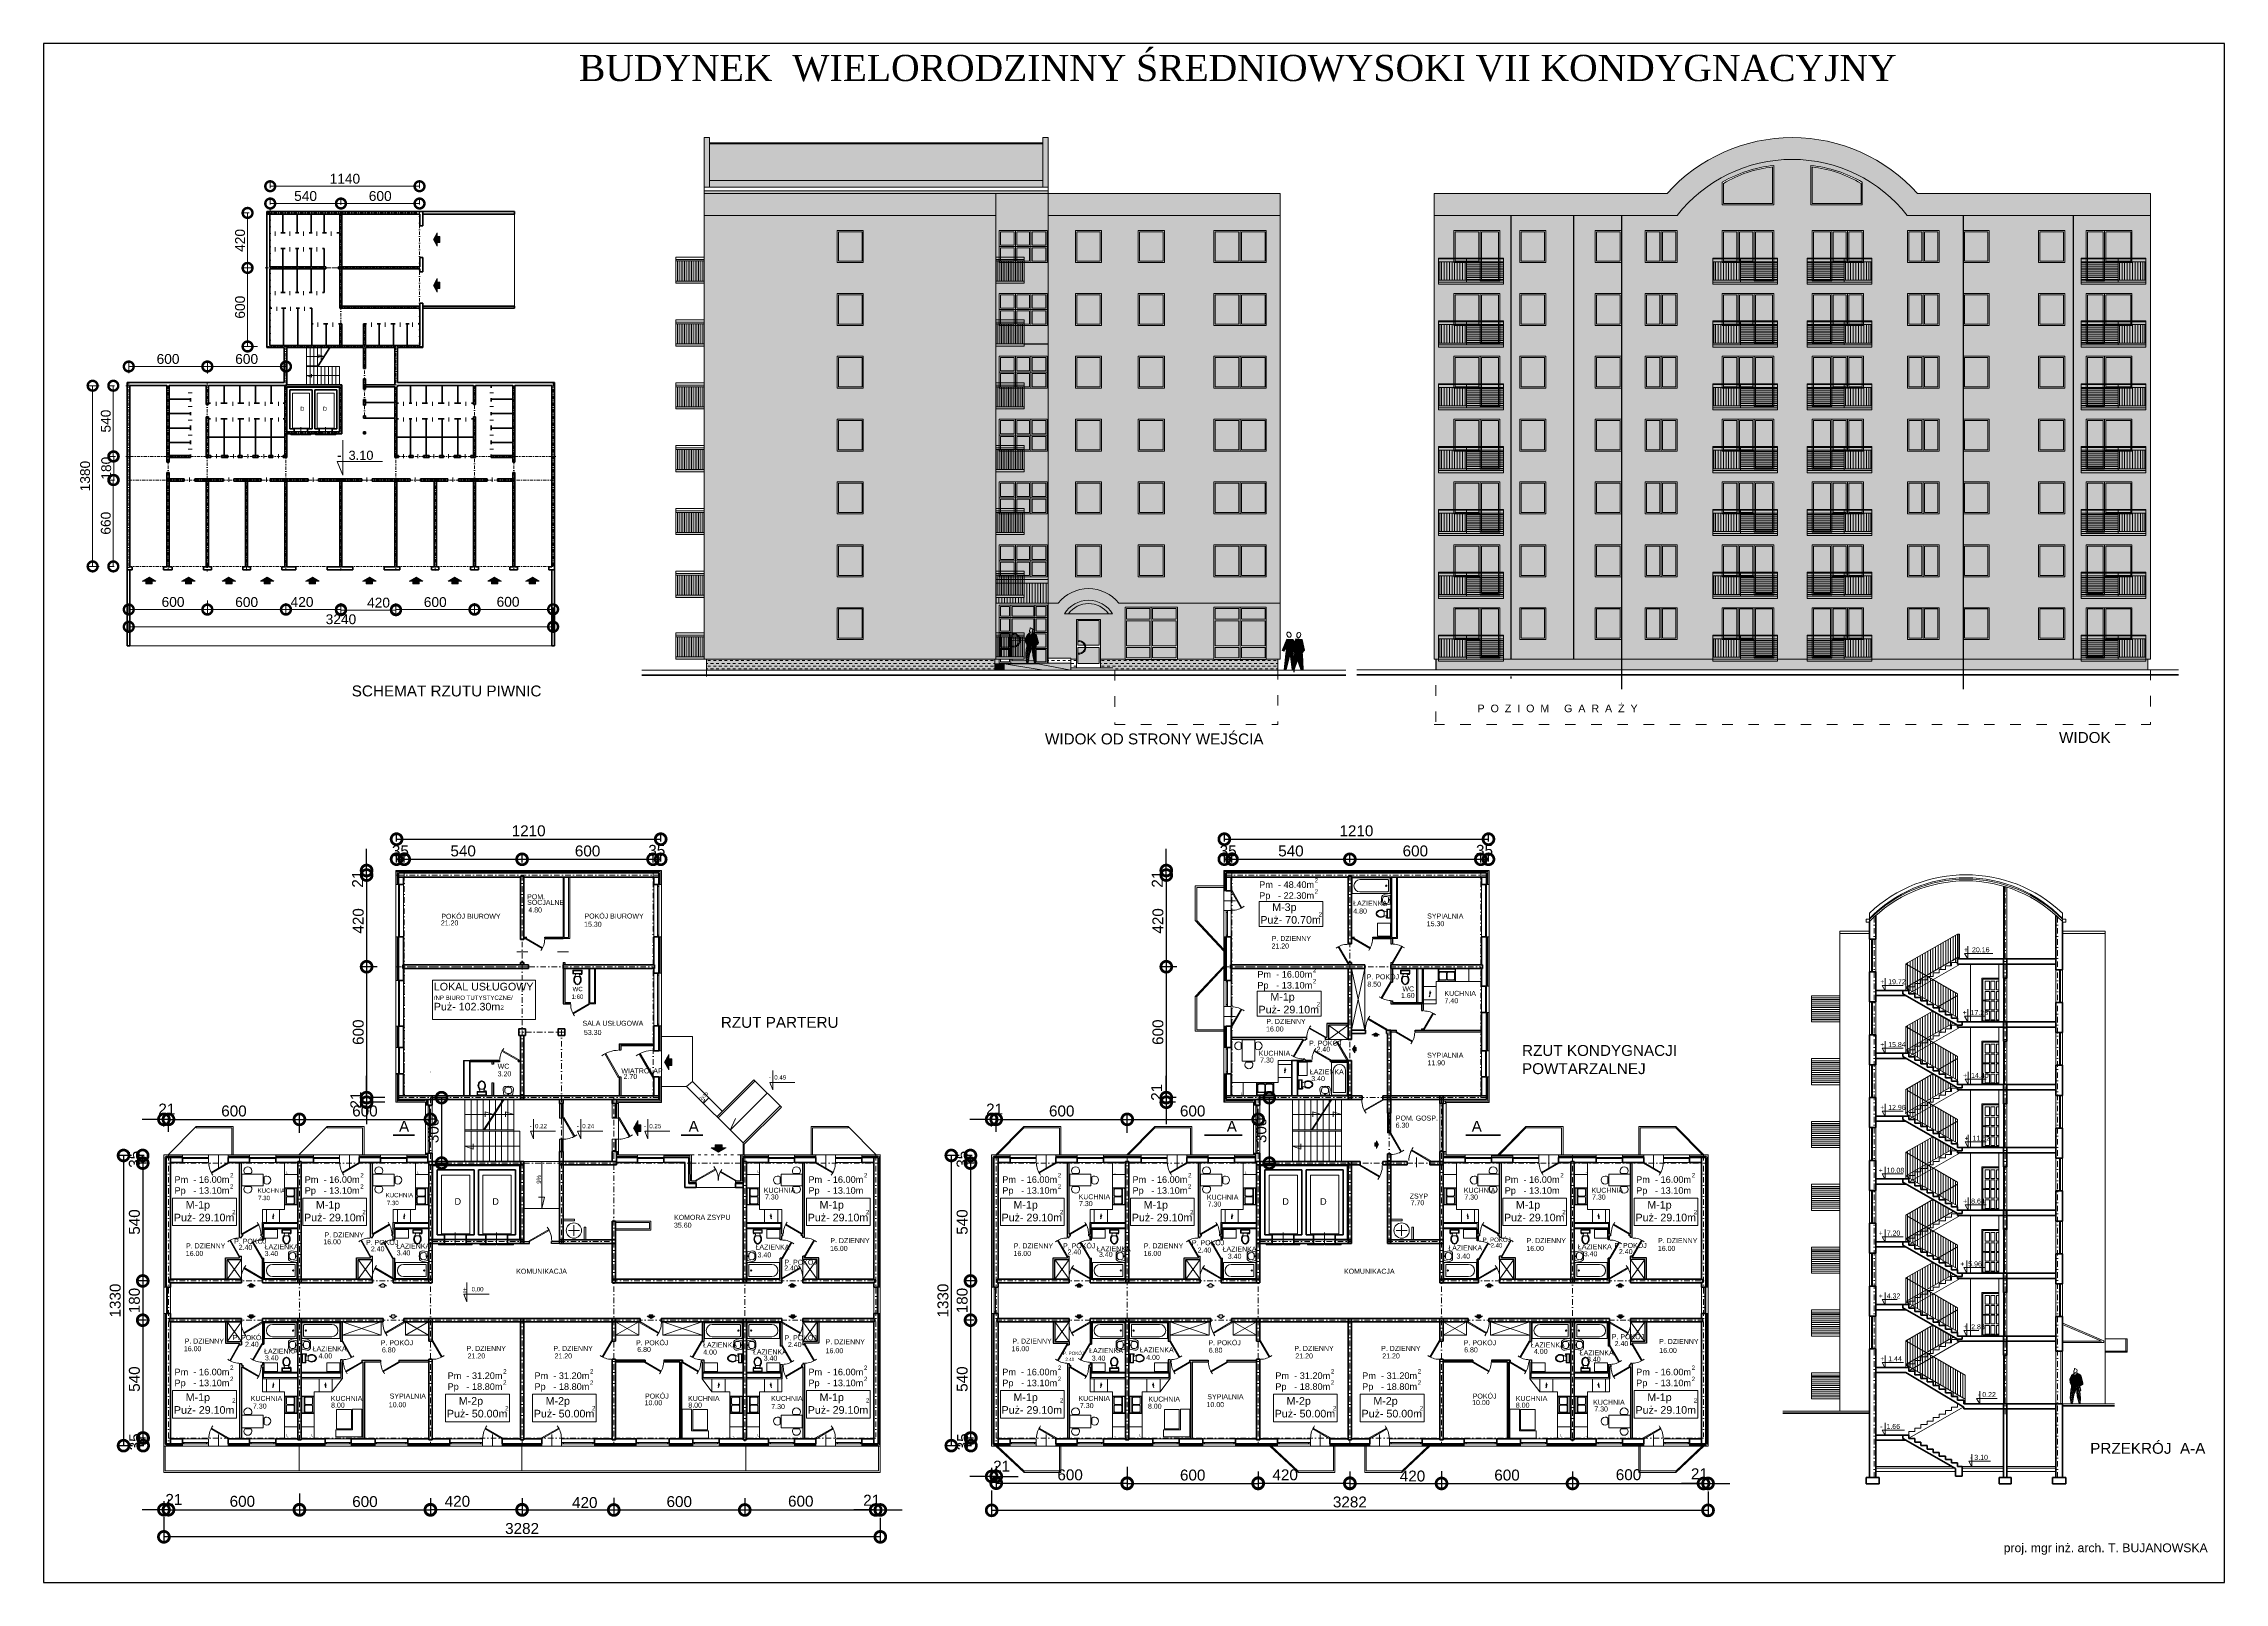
# Model space of a CAD drawing. Header units: millimetres. Extents: x 1319 to 32981, y -1505 to 15285.
# Drawn here: x 22990 to 32981, y 8233 to 15285 of the extents above.
import ezdxf

# ---------------------------------------------------------------- set-up
doc = ezdxf.new("R2010")
doc.units = ezdxf.units.MM
doc.header["$MEASUREMENT"] = 0
doc.header["$PDMODE"] = 2
doc.linetypes.add('ACAD_ISO03W100', pattern=[30, 12, -18])
doc.linetypes.add('DASHDOTX2', pattern=[50.8, 25.4, -12.7, 0, -12.7])
doc.layers.get('0').update_dxf_attribs({"lineweight": 5})
for name, color, linetype, lineweight in [('Balustrady', 7, 'Continuous', 5), ('Ocieplenie', 6, 'Continuous', 5), ('Okna', 7, 'Continuous', 9), ('Okna c.', 7, 'Continuous', 5), ('OPIS', 7, 'Continuous', 9), ('Osie', 1, 'DASHDOTX2', 5), ('PEOPLE', 7, 'Continuous', 13), ('Piony', 1, 'Continuous', 18), ('Przekrój c.', 7, 'Continuous', 9), ('płyty b', 7, 'Continuous', 9), ('Rs', 7, 'Continuous', 5), ('Scianki', 34, 'Continuous', 25), ('Urządzenia', 160, 'Continuous', 5), ('W. okna', 7, 'Continuous', 13), ('Widok', 7, 'Continuous', 9), ('Wy. bal.', 7, 'Continuous', 5), ('Wymiary', 102, 'Continuous', 9), ('Wypełnienie', 7, 'Continuous', 5), ('Ściany k.', 7, 'Continuous', 35)]:
    doc.layers.add(name, color=color, linetype=linetype, lineweight=lineweight)
doc.layers.add('Ramka', color=7, linetype='Continuous', plot=False)
for name, color, linetype in [('Rs.kol.', 18, 'Continuous'), ('X1', 34, 'Continuous'), ('X2', 51, 'Continuous'), ('X3', 30, 'Continuous'), ('X4', 254, 'Continuous'), ('Xbalk', 34, 'Continuous'), ('Xdaszki', 28, 'Continuous')]:
    doc.layers.add(name, color=color, linetype=linetype)
doc.styles.get("Standard").update_dxf_attribs({"font": 'ARIAL.TTF'})
doc.linetypes.add('BATTING', pattern='A,0.00254,-2.54,[134,ltypeshp.shx,S=2.54,R=0,X=-2.54,Y=0],-5.08,[134,ltypeshp.shx,S=2.54,R=180,X=2.54,Y=0],-2.54', length=10.16254)
doc.dimstyles.new('ISO-25', dxfattribs={"dimscale": 20, "dimtxt": 2.5, "dimasz": 5, "dimexe": 1.25, "dimexo": 0.625, "dimtad": 1, "dimtxsty": 'Standard', "dimblk": 'DOTSMALL', "dimcen": 2.5, "dimadec": 0, "dimazin": 0, "dimtfac": 1, "dimtmove": 0, "dimatfit": 3, "dimfxl": 0, "dimarcsym": 0})
pattern_1 = [(0, (23251.874, 13993.705), (12.7, 12.7), [12.7, -12.7])]
pattern_2 = [(0, (14388.081, 9986.242), (0, 8.75), [])]

# ---------------------------------------------------------------- blocks, each defined once
blk = doc.blocks.new('SF5')
blk.add_lwpolyline([(3.6, -0.1), (7.9, 31.8), (15.3, -0.4), (19.1, -0.5), (16.3, 31.1), (13.9, 44.2), (20.2, 36.3), (23.2, 37.8), (14.3, 59.9), (2.3, 58.9), (-1, 53.9), (-3.7, 60.3), (-15.6, 59.3), (-20.5, 38.3), (-18.6, 36.1), (-15.9, 32.6), (-16.3, 29.8), (-17.5, 0.4), (-13.4, 0.4), (-6.5, 18.7), (-0.1, 0), (3.7, -0.1), (3.7, 0.2)])
for points in [[(-10.6, 72.8), (-11.9, 72.1), (-12.9, 70.6), (-13.2, 68.8), (-12.9, 66.7), (-12, 64.8), (-10.8, 63.4), (-9.2, 62.7), (-7.7, 62.7), (-6.4, 63.5), (-5.4, 64.9), (-5.1, 66.8), (-5.4, 68.9), (-6.3, 70.8), (-7.5, 72.1), (-9.1, 72.9)], [(12.5, 73.3), (11, 73.6), (9.3, 73.2), (7.8, 72.1), (6.6, 70.3), (6, 68.3), (6, 66.5), (6.6, 64.8), (7.8, 63.9), (9.2, 63.6), (10.9, 64), (12.4, 65.1), (13.6, 66.8), (14.3, 68.8), (14.3, 70.7), (13.6, 72.3)], [(0.5, 25), (-1.6, 31.4), (-1.1, 32.9), (1.9, 41.4), (1.7, 29.4)]]:
    blk.add_lwpolyline(points, close=True)
blk = doc.blocks.new('_DotSmall')
at = {"color": 0, "const_width": 0.5}
blk.add_lwpolyline([(-0.0625, 0, 1), (0.0625, 0, 1)], format="xyb", close=True, dxfattribs=at)
blk = doc.blocks.new('*D40')
at = {"layer": 'Defpoints', "color": 0}
for p in [(28399.2, 11615), (29609.2, 11638.9), (29609.2, 11615)]:
    blk.add_point(p, dxfattribs=at)
at = {"layer": 'Wymiary', "color": 0, "lineweight": -2}
for p, q in [((28399.2, 11627.5), (28399.2, 11663.9)), ((28399.2, 11638.9), (29609.2, 11638.9)), ((29609.2, 11627.5), (29609.2, 11663.9))]:
    blk.add_line(p, q, dxfattribs=at)
at = {"layer": 'Wymiary', "color": 0, "lineweight": -2, "xscale": 100, "yscale": 100, "zscale": 100, "rotation": 180}
blk.add_blockref('_DotSmall', (28399.2, 11638.9), dxfattribs=at)
at = {"layer": 'Wymiary', "color": 0, "lineweight": -2, "xscale": 100, "yscale": 100, "zscale": 100}
blk.add_blockref('_DotSmall', (29609.2, 11638.9), dxfattribs=at)
at = {"layer": 'Wymiary', "color": 0, "insert": (29004.2, 11676.9), "char_height": 50, "attachment_point": 5}
blk.add_mtext('1210', dxfattribs=at)
blk = doc.blocks.new('*D41')
at = {"layer": 'Defpoints', "color": 0}
for p in [(28434.2, 11519.6), (28974.2, 11546.6), (28974.2, 11518.7)]:
    blk.add_point(p, dxfattribs=at)
at = {"layer": 'Wymiary', "color": 0, "lineweight": -2}
for p, q in [((28434.2, 11532.1), (28434.2, 11571.6)), ((28434.2, 11546.6), (28974.2, 11546.6)), ((28974.2, 11531.2), (28974.2, 11571.6))]:
    blk.add_line(p, q, dxfattribs=at)
at = {"layer": 'Wymiary', "color": 0, "lineweight": -2, "xscale": 100, "yscale": 100, "zscale": 100, "rotation": 180}
blk.add_blockref('_DotSmall', (28434.2, 11546.6), dxfattribs=at)
at = {"layer": 'Wymiary', "color": 0, "lineweight": -2, "xscale": 100, "yscale": 100, "zscale": 100}
blk.add_blockref('_DotSmall', (28974.2, 11546.6), dxfattribs=at)
at = {"layer": 'Wymiary', "color": 0, "insert": (28704.2, 11584.6), "char_height": 50, "attachment_point": 5}
blk.add_mtext('540', dxfattribs=at)
blk = doc.blocks.new('*D42')
at = {"layer": 'Defpoints', "color": 0}
for p in [(27333.2, 8665.6), (30615.2, 8662.3), (27333.2, 8562.7)]:
    blk.add_point(p, dxfattribs=at)
at = {"layer": 'Wymiary', "color": 0, "lineweight": -2}
for p, q in [((27333.2, 8653.1), (27333.2, 8537.7)), ((30615.2, 8649.8), (30615.2, 8537.7)), ((30615.2, 8562.7), (27333.2, 8562.7))]:
    blk.add_line(p, q, dxfattribs=at)
at = {"layer": 'Wymiary', "color": 0, "lineweight": -2, "xscale": 100, "yscale": 100, "zscale": 100, "rotation": 180}
blk.add_blockref('_DotSmall', (27333.2, 8562.7), dxfattribs=at)
at = {"layer": 'Wymiary', "color": 0, "lineweight": -2, "xscale": 100, "yscale": 100, "zscale": 100}
blk.add_blockref('_DotSmall', (30615.2, 8562.7), dxfattribs=at)
at = {"layer": 'Wymiary', "color": 0, "insert": (28974.2, 8600.8), "char_height": 50, "attachment_point": 5}
blk.add_mtext('3282', dxfattribs=at)
blk = doc.blocks.new('*D43')
at = {"layer": 'Defpoints', "color": 0}
for p in [(27954.2, 8774.1), (28554.2, 8752.6), (28554.2, 8686)]:
    blk.add_point(p, dxfattribs=at)
at = {"layer": 'Wymiary', "color": 0, "lineweight": -2}
for p, q in [((27954.2, 8761.6), (27954.2, 8661)), ((28554.2, 8740.1), (28554.2, 8661)), ((27954.2, 8686), (28554.2, 8686))]:
    blk.add_line(p, q, dxfattribs=at)
at = {"layer": 'Wymiary', "color": 0, "lineweight": -2, "xscale": 100, "yscale": 100, "zscale": 100, "rotation": 180}
blk.add_blockref('_DotSmall', (27954.2, 8686), dxfattribs=at)
at = {"layer": 'Wymiary', "color": 0, "lineweight": -2, "xscale": 100, "yscale": 100, "zscale": 100}
blk.add_blockref('_DotSmall', (28554.2, 8686), dxfattribs=at)
at = {"layer": 'Wymiary', "color": 0, "insert": (28254.2, 8724.1), "char_height": 50, "attachment_point": 5}
blk.add_mtext('600', dxfattribs=at)
blk = doc.blocks.new('*D44')
at = {"layer": 'Defpoints', "color": 0}
for p in [(28554.2, 10354.7), (27954.2, 10281.1), (28554.2, 10283.1)]:
    blk.add_point(p, dxfattribs=at)
at = {"layer": 'Wymiary', "color": 0, "lineweight": -2}
for p, q in [((27954.2, 10293.6), (27954.2, 10379.7)), ((27954.2, 10354.7), (28554.2, 10354.7)), ((28554.2, 10295.6), (28554.2, 10379.7))]:
    blk.add_line(p, q, dxfattribs=at)
at = {"layer": 'Wymiary', "color": 0, "lineweight": -2, "xscale": 100, "yscale": 100, "zscale": 100, "rotation": 180}
blk.add_blockref('_DotSmall', (27954.2, 10354.7), dxfattribs=at)
at = {"layer": 'Wymiary', "color": 0, "lineweight": -2, "xscale": 100, "yscale": 100, "zscale": 100}
blk.add_blockref('_DotSmall', (28554.2, 10354.7), dxfattribs=at)
at = {"layer": 'Wymiary', "color": 0, "insert": (28254.2, 10392.8), "char_height": 50, "attachment_point": 5}
blk.add_mtext('600', dxfattribs=at)
blk = doc.blocks.new('Toilet - top')
for p, q in [((-10, -8.5), (-8, -8.5)), ((-10, -9.5), (-10, -8.5)), ((-7, -9.5), (-10, -9.5)), ((-8, -8.5), (-8, -8)), ((-7, -8), (-7, -9.5)), ((-4, -8), (-6, -14)), ((4, -14), (-4, -14)), ((4, -8), (6, -14)), ((9.5, -6), (9.5, -2))]:
    blk.add_line(p, q)
blk.add_lwpolyline([(10.5, -8), (10.5, 0), (-10.5, 0), (-10.5, -8)], close=True)
for points in [[(-9.5, -2), (-9.5, -6)], [(8.5, -1), (-8.5, -1)], [(-8.5, -7), (8.5, -7)]]:
    blk.add_lwpolyline(points)
for centre, radius, start, end in [((-8.6, -1.9), 0.884, 81.8699, 188.1301), ((-8.6, -6.1), 0.884, 171.8699, 278.1301), ((3.5, -21.6), 12.2, 141.4691, 247.9714), ((4.2, -21.8), 11.3, 136.3677, 238.9468), ((0, -27.9), 4, 245.7318, 294.2682), ((0, -29), 4, 254.8605, 285.1395), ((-3.5, -21.6), 12.2, 292.0284, 38.5307), ((-4.2, -21.8), 11.3, 301.053, 43.6321), ((8.6, -1.9), 0.884, 351.8699, 98.1301), ((8.6, -6.1), 0.884, 261.8699, 8.1301)]:
    blk.add_arc(centre, radius, start, end)
blk = doc.blocks.new('*D45')
at = {"layer": 'Defpoints', "color": 0}
for p in [(27271, 9614.2), (27236.2, 9434.2), (27264.7, 9434.2)]:
    blk.add_point(p, dxfattribs=at)
at = {"layer": 'Wymiary', "color": 0, "lineweight": -2}
for p, q in [((27258.5, 9614.2), (27211.2, 9614.2)), ((27236.2, 9614.2), (27236.2, 9434.2)), ((27252.2, 9434.2), (27211.2, 9434.2))]:
    blk.add_line(p, q, dxfattribs=at)
at = {"layer": 'Wymiary', "color": 0, "lineweight": -2, "xscale": 100, "yscale": 100, "zscale": 100}
for p, rotation in [((27236.2, 9614.2), 90), ((27236.2, 9434.2), 270)]:
    blk.add_blockref('_DotSmall', p, dxfattribs=dict(at, rotation=rotation))
at = {"layer": 'Wymiary', "color": 0, "insert": (27198.2, 9524.2), "char_height": 50, "attachment_point": 5, "rotation": 90}
blk.add_mtext('180', dxfattribs=at)
blk = doc.blocks.new('*D46')
at = {"layer": 'Defpoints', "color": 0}
for p in [(27197.2, 10189.2), (27148.3, 8859.2), (27202.1, 8859.2)]:
    blk.add_point(p, dxfattribs=at)
at = {"layer": 'Wymiary', "color": 0, "lineweight": -2}
for p, q in [((27184.7, 10189.2), (27123.3, 10189.2)), ((27148.3, 10189.2), (27148.3, 8859.2)), ((27189.6, 8859.2), (27123.3, 8859.2))]:
    blk.add_line(p, q, dxfattribs=at)
at = {"layer": 'Wymiary', "color": 0, "lineweight": -2, "xscale": 100, "yscale": 100, "zscale": 100}
for p, rotation in [((27148.3, 10189.2), 90), ((27148.3, 8859.2), 270)]:
    blk.add_blockref('_DotSmall', p, dxfattribs=dict(at, rotation=rotation))
at = {"layer": 'Wymiary', "color": 0, "insert": (27110.3, 9524.2), "char_height": 50, "attachment_point": 5, "rotation": 90}
blk.add_mtext('1330', dxfattribs=at)
blk = doc.blocks.new('*D47')
at = {"layer": 'Defpoints', "color": 0}
for p in [(27354.2, 8746.4), (27954.2, 8774.1), (27954.2, 8687.2)]:
    blk.add_point(p, dxfattribs=at)
at = {"layer": 'Wymiary', "color": 0, "lineweight": -2}
for p, q in [((27354.2, 8733.9), (27354.2, 8662.2)), ((27954.2, 8761.6), (27954.2, 8662.2)), ((27354.2, 8687.2), (27954.2, 8687.2))]:
    blk.add_line(p, q, dxfattribs=at)
at = {"layer": 'Wymiary', "color": 0, "lineweight": -2, "xscale": 100, "yscale": 100, "zscale": 100, "rotation": 180}
blk.add_blockref('_DotSmall', (27354.2, 8687.2), dxfattribs=at)
at = {"layer": 'Wymiary', "color": 0, "lineweight": -2, "xscale": 100, "yscale": 100, "zscale": 100}
blk.add_blockref('_DotSmall', (27954.2, 8687.2), dxfattribs=at)
at = {"layer": 'Wymiary', "color": 0, "insert": (27692.6, 8725.2), "char_height": 50, "attachment_point": 5}
blk.add_mtext('600', dxfattribs=at)
blk = doc.blocks.new('Door - Right Hung 36 in.')
blk.add_lwpolyline([(-0.8, -1.3), (0, 0), (-31.2, 18), (-31.9, 16.7)], close=True)
blk.add_arc((0, 0), 36, 142.6899, 180)
blk = doc.blocks.new('*D48')
at = {"layer": 'Defpoints', "color": 0}
for p in [(27264.7, 9434.2), (27236.2, 8894.2), (27262.1, 8894.2)]:
    blk.add_point(p, dxfattribs=at)
at = {"layer": 'Wymiary', "color": 0, "lineweight": -2}
for p, q in [((27252.2, 9434.2), (27211.2, 9434.2)), ((27236.2, 9434.2), (27236.2, 8894.2)), ((27249.6, 8894.2), (27211.2, 8894.2))]:
    blk.add_line(p, q, dxfattribs=at)
at = {"layer": 'Wymiary', "color": 0, "lineweight": -2, "xscale": 100, "yscale": 100, "zscale": 100}
for p, rotation in [((27236.2, 9434.2), 90), ((27236.2, 8894.2), 270)]:
    blk.add_blockref('_DotSmall', p, dxfattribs=dict(at, rotation=rotation))
at = {"layer": 'Wymiary', "color": 0, "insert": (27198.2, 9164.2), "char_height": 50, "attachment_point": 5, "rotation": 90}
blk.add_mtext('540', dxfattribs=at)
blk = doc.blocks.new('*D49')
at = {"layer": 'Defpoints', "color": 0}
for p in [(27333.2, 8769.8), (27333.2, 8718.2), (27354.2, 8777.4)]:
    blk.add_point(p, dxfattribs=at)
at = {"layer": 'Wymiary', "color": 0, "lineweight": -2}
for p, q in [((27333.2, 8718.2), (27233.2, 8718.2)), ((27333.2, 8757.3), (27333.2, 8693.2)), ((27354.2, 8718.2), (27333.2, 8718.2)), ((27354.2, 8764.9), (27354.2, 8693.2)), ((27354.2, 8718.2), (27454.2, 8718.2))]:
    blk.add_line(p, q, dxfattribs=at)
at = {"layer": 'Wymiary', "color": 0, "lineweight": -2, "xscale": 100, "yscale": 100, "zscale": 100}
blk.add_blockref('_DotSmall', (27333.2, 8718.2), dxfattribs=at)
at = {"layer": 'Wymiary', "color": 0, "lineweight": -2, "xscale": 100, "yscale": 100, "zscale": 100, "rotation": 180}
blk.add_blockref('_DotSmall', (27354.2, 8718.2), dxfattribs=at)
at = {"layer": 'Wymiary', "color": 0, "insert": (27378.9, 8765.5), "char_height": 50, "attachment_point": 5}
blk.add_mtext('21', dxfattribs=at)
blk = doc.blocks.new('*D50')
at = {"layer": 'Defpoints', "color": 0}
for p in [(27262.1, 8894.2), (27238.1, 8859.2), (27253.3, 8859.2)]:
    blk.add_point(p, dxfattribs=at)
at = {"layer": 'Wymiary', "color": 0, "lineweight": -2}
for p, q in [((27249.6, 8894.2), (27213.1, 8894.2)), ((27238.1, 8894.2), (27238.1, 8859.2)), ((27240.8, 8859.2), (27213.1, 8859.2))]:
    blk.add_line(p, q, dxfattribs=at)
at = {"layer": 'Wymiary', "color": 0, "lineweight": -2, "xscale": 100, "yscale": 100, "zscale": 100}
for p, rotation in [((27238.1, 8894.2), 90), ((27238.1, 8859.2), 270)]:
    blk.add_blockref('_DotSmall', p, dxfattribs=dict(at, rotation=rotation))
at = {"layer": 'Wymiary', "color": 0, "insert": (27200, 8876.7), "char_height": 50, "attachment_point": 5, "rotation": 90}
blk.add_mtext('35', dxfattribs=at)
blk = doc.blocks.new('*D33')
at = {"layer": 'Defpoints', "color": 0}
for p in [(28194.4, 11054.2), (28133.2, 10454.2), (28191.1, 10454.2)]:
    blk.add_point(p, dxfattribs=at)
at = {"layer": 'Wymiary', "color": 0, "lineweight": -2}
for p, q in [((28181.9, 11054.2), (28108.2, 11054.2)), ((28133.2, 11054.2), (28133.2, 10454.2)), ((28178.6, 10454.2), (28108.2, 10454.2))]:
    blk.add_line(p, q, dxfattribs=at)
at = {"layer": 'Wymiary', "color": 0, "lineweight": -2, "xscale": 100, "yscale": 100, "zscale": 100}
for p, rotation in [((28133.2, 11054.2), 90), ((28133.2, 10454.2), 270)]:
    blk.add_blockref('_DotSmall', p, dxfattribs=dict(at, rotation=rotation))
at = {"layer": 'Wymiary', "color": 0, "insert": (28095.1, 10754.2), "char_height": 50, "attachment_point": 5, "rotation": 90}
blk.add_mtext('600', dxfattribs=at)
blk = doc.blocks.new('*D34')
at = {"layer": 'Defpoints', "color": 0}
for p in [(27954.2, 10354.7), (27354.2, 10285.1), (27954.2, 10281.1)]:
    blk.add_point(p, dxfattribs=at)
at = {"layer": 'Wymiary', "color": 0, "lineweight": -2}
for p, q in [((27354.2, 10297.6), (27354.2, 10379.7)), ((27354.2, 10354.7), (27954.2, 10354.7)), ((27954.2, 10293.6), (27954.2, 10379.7))]:
    blk.add_line(p, q, dxfattribs=at)
at = {"layer": 'Wymiary', "color": 0, "lineweight": -2, "xscale": 100, "yscale": 100, "zscale": 100, "rotation": 180}
blk.add_blockref('_DotSmall', (27354.2, 10354.7), dxfattribs=at)
at = {"layer": 'Wymiary', "color": 0, "lineweight": -2, "xscale": 100, "yscale": 100, "zscale": 100}
blk.add_blockref('_DotSmall', (27954.2, 10354.7), dxfattribs=at)
at = {"layer": 'Wymiary', "color": 0, "insert": (27654.2, 10392.8), "char_height": 50, "attachment_point": 5}
blk.add_mtext('600', dxfattribs=at)
blk = doc.blocks.new('*D35')
at = {"layer": 'Defpoints', "color": 0}
for p in [(27265, 10154.2), (27236.2, 9614.2), (27271, 9614.2)]:
    blk.add_point(p, dxfattribs=at)
at = {"layer": 'Wymiary', "color": 0, "lineweight": -2}
for p, q in [((27252.5, 10154.2), (27211.2, 10154.2)), ((27236.2, 10154.2), (27236.2, 9614.2)), ((27258.5, 9614.2), (27211.2, 9614.2))]:
    blk.add_line(p, q, dxfattribs=at)
at = {"layer": 'Wymiary', "color": 0, "lineweight": -2, "xscale": 100, "yscale": 100, "zscale": 100}
for p, rotation in [((27236.2, 10154.2), 90), ((27236.2, 9614.2), 270)]:
    blk.add_blockref('_DotSmall', p, dxfattribs=dict(at, rotation=rotation))
at = {"layer": 'Wymiary', "color": 0, "insert": (27198.2, 9884.2), "char_height": 50, "attachment_point": 5, "rotation": 90}
blk.add_mtext('540', dxfattribs=at)
blk = doc.blocks.new('*D36')
at = {"layer": 'Defpoints', "color": 0}
for p in [(27333.2, 10354.7), (27333.2, 10308.9), (27354.2, 10285.1)]:
    blk.add_point(p, dxfattribs=at)
at = {"layer": 'Wymiary', "color": 0, "lineweight": -2}
for p, q in [((27333.2, 10354.7), (27233.2, 10354.7)), ((27333.2, 10321.4), (27333.2, 10379.7)), ((27354.2, 10354.7), (27333.2, 10354.7)), ((27354.2, 10297.6), (27354.2, 10379.7)), ((27354.2, 10354.7), (27454.2, 10354.7))]:
    blk.add_line(p, q, dxfattribs=at)
at = {"layer": 'Wymiary', "color": 0, "lineweight": -2, "xscale": 100, "yscale": 100, "zscale": 100}
blk.add_blockref('_DotSmall', (27333.2, 10354.7), dxfattribs=at)
at = {"layer": 'Wymiary', "color": 0, "lineweight": -2, "xscale": 100, "yscale": 100, "zscale": 100, "rotation": 180}
blk.add_blockref('_DotSmall', (27354.2, 10354.7), dxfattribs=at)
at = {"layer": 'Wymiary', "color": 0, "insert": (27346.7, 10402), "char_height": 50, "attachment_point": 5}
blk.add_mtext('21', dxfattribs=at)
blk = doc.blocks.new('*D37')
at = {"layer": 'Defpoints', "color": 0}
for p in [(27236, 10189.2), (27255.8, 10189.2), (27258.3, 10154.2)]:
    blk.add_point(p, dxfattribs=at)
at = {"layer": 'Wymiary', "color": 0, "lineweight": -2}
for p, q in [((27243.3, 10189.2), (27211, 10189.2)), ((27245.8, 10154.2), (27211, 10154.2)), ((27236, 10154.2), (27236, 10189.2))]:
    blk.add_line(p, q, dxfattribs=at)
at = {"layer": 'Wymiary', "color": 0, "lineweight": -2, "xscale": 100, "yscale": 100, "zscale": 100}
for p, rotation in [((27236, 10189.2), 90), ((27236, 10154.2), 270)]:
    blk.add_blockref('_DotSmall', p, dxfattribs=dict(at, rotation=rotation))
at = {"layer": 'Wymiary', "color": 0, "insert": (27197.9, 10171.7), "char_height": 50, "attachment_point": 5, "rotation": 90}
blk.add_mtext('35', dxfattribs=at)
blk = doc.blocks.new('*D38')
at = {"layer": 'Defpoints', "color": 0}
for p in [(28133.2, 10433.2), (28184.8, 10454.2), (28187.6, 10433.2)]:
    blk.add_point(p, dxfattribs=at)
at = {"layer": 'Wymiary', "color": 0, "lineweight": -2}
for p, q in [((28133.2, 10454.2), (28133.2, 10554.2)), ((28172.3, 10454.2), (28108.2, 10454.2)), ((28175.1, 10433.2), (28108.2, 10433.2)), ((28133.2, 10454.2), (28133.2, 10433.2)), ((28133.2, 10433.2), (28133.2, 10333.2))]:
    blk.add_line(p, q, dxfattribs=at)
at = {"layer": 'Wymiary', "color": 0, "lineweight": -2, "xscale": 100, "yscale": 100, "zscale": 100}
for p, rotation in [((28133.2, 10454.2), 270), ((28133.2, 10433.2), 90)]:
    blk.add_blockref('_DotSmall', p, dxfattribs=dict(at, rotation=rotation))
at = {"layer": 'Wymiary', "color": 0, "insert": (28089, 10478.7), "char_height": 50, "attachment_point": 5, "rotation": 90}
blk.add_mtext('21', dxfattribs=at)
blk = doc.blocks.new('*D39')
at = {"layer": 'Defpoints', "color": 0}
for p in [(28163.9, 11474.2), (28133.2, 11054.2), (28194.4, 11054.2)]:
    blk.add_point(p, dxfattribs=at)
at = {"layer": 'Wymiary', "color": 0, "lineweight": -2}
for p, q in [((28151.4, 11474.2), (28108.2, 11474.2)), ((28133.2, 11474.2), (28133.2, 11054.2)), ((28181.9, 11054.2), (28108.2, 11054.2))]:
    blk.add_line(p, q, dxfattribs=at)
at = {"layer": 'Wymiary', "color": 0, "lineweight": -2, "xscale": 100, "yscale": 100, "zscale": 100}
for p, rotation in [((28133.2, 11474.2), 90), ((28133.2, 11054.2), 270)]:
    blk.add_blockref('_DotSmall', p, dxfattribs=dict(at, rotation=rotation))
at = {"layer": 'Wymiary', "color": 0, "insert": (28095.1, 11264.2), "char_height": 50, "attachment_point": 5, "rotation": 90}
blk.add_mtext('420', dxfattribs=at)
blk = doc.blocks.new('*D51')
at = {"layer": 'Defpoints', "color": 0}
for p in [(28399.2, 11520.1), (28434.2, 11547.2), (28434.2, 11519.6)]:
    blk.add_point(p, dxfattribs=at)
at = {"layer": 'Wymiary', "color": 0, "lineweight": -2}
for p, q in [((28399.2, 11532.6), (28399.2, 11572.2)), ((28399.2, 11547.2), (28434.2, 11547.2)), ((28434.2, 11532.1), (28434.2, 11572.2))]:
    blk.add_line(p, q, dxfattribs=at)
at = {"layer": 'Wymiary', "color": 0, "lineweight": -2, "xscale": 100, "yscale": 100, "zscale": 100, "rotation": 180}
blk.add_blockref('_DotSmall', (28399.2, 11547.2), dxfattribs=at)
at = {"layer": 'Wymiary', "color": 0, "lineweight": -2, "xscale": 100, "yscale": 100, "zscale": 100}
blk.add_blockref('_DotSmall', (28434.2, 11547.2), dxfattribs=at)
at = {"layer": 'Wymiary', "color": 0, "insert": (28416.7, 11585.3), "char_height": 50, "attachment_point": 5}
blk.add_mtext('35', dxfattribs=at)
blk = doc.blocks.new('*D52')
at = {"layer": 'Defpoints', "color": 0}
for p in [(28133.2, 11495.2), (28165.3, 11495.2), (28160.6, 11474.2)]:
    blk.add_point(p, dxfattribs=at)
at = {"layer": 'Wymiary', "color": 0, "lineweight": -2}
for p, q in [((28133.2, 11495.2), (28133.2, 11595.2)), ((28152.8, 11495.2), (28108.2, 11495.2)), ((28133.2, 11474.2), (28133.2, 11495.2)), ((28148.1, 11474.2), (28108.2, 11474.2)), ((28133.2, 11474.2), (28133.2, 11374.2))]:
    blk.add_line(p, q, dxfattribs=at)
at = {"layer": 'Wymiary', "color": 0, "lineweight": -2, "xscale": 100, "yscale": 100, "zscale": 100}
for p, rotation in [((28133.2, 11495.2), 270), ((28133.2, 11474.2), 90)]:
    blk.add_blockref('_DotSmall', p, dxfattribs=dict(at, rotation=rotation))
at = {"layer": 'Wymiary', "color": 0, "insert": (28091.9, 11455.5), "char_height": 50, "attachment_point": 5, "rotation": 90}
blk.add_mtext('21', dxfattribs=at)
blk = doc.blocks.new('*D53')
at = {"layer": 'Defpoints', "color": 0}
for p in [(29994.2, 8752.6), (30594.2, 8719.5), (30594.2, 8686)]:
    blk.add_point(p, dxfattribs=at)
at = {"layer": 'Wymiary', "color": 0, "lineweight": -2}
for p, q in [((29994.2, 8740.1), (29994.2, 8661)), ((30594.2, 8707), (30594.2, 8661)), ((29994.2, 8686), (30594.2, 8686))]:
    blk.add_line(p, q, dxfattribs=at)
at = {"layer": 'Wymiary', "color": 0, "lineweight": -2, "xscale": 100, "yscale": 100, "zscale": 100, "rotation": 180}
blk.add_blockref('_DotSmall', (29994.2, 8686), dxfattribs=at)
at = {"layer": 'Wymiary', "color": 0, "lineweight": -2, "xscale": 100, "yscale": 100, "zscale": 100}
blk.add_blockref('_DotSmall', (30594.2, 8686), dxfattribs=at)
at = {"layer": 'Wymiary', "color": 0, "insert": (30250.8, 8725.8), "char_height": 50, "attachment_point": 5}
blk.add_mtext('600', dxfattribs=at)
blk = doc.blocks.new('*D54')
at = {"layer": 'Defpoints', "color": 0}
for p in [(29394.2, 8754.4), (29994.2, 8752.6), (29994.2, 8686)]:
    blk.add_point(p, dxfattribs=at)
at = {"layer": 'Wymiary', "color": 0, "lineweight": -2}
for p, q in [((29394.2, 8741.9), (29394.2, 8661)), ((29994.2, 8740.1), (29994.2, 8661)), ((29394.2, 8686), (29994.2, 8686))]:
    blk.add_line(p, q, dxfattribs=at)
at = {"layer": 'Wymiary', "color": 0, "lineweight": -2, "xscale": 100, "yscale": 100, "zscale": 100, "rotation": 180}
blk.add_blockref('_DotSmall', (29394.2, 8686), dxfattribs=at)
at = {"layer": 'Wymiary', "color": 0, "lineweight": -2, "xscale": 100, "yscale": 100, "zscale": 100}
blk.add_blockref('_DotSmall', (29994.2, 8686), dxfattribs=at)
at = {"layer": 'Wymiary', "color": 0, "insert": (29694.2, 8724.1), "char_height": 50, "attachment_point": 5}
blk.add_mtext('600', dxfattribs=at)
blk = doc.blocks.new('*D55')
at = {"layer": 'Defpoints', "color": 0}
for p in [(28554.2, 8752.6), (28974.2, 8752.6), (28974.2, 8687.3)]:
    blk.add_point(p, dxfattribs=at)
at = {"layer": 'Wymiary', "color": 0, "lineweight": -2}
for p, q in [((28554.2, 8740.1), (28554.2, 8662.3)), ((28974.2, 8740.1), (28974.2, 8662.3)), ((28554.2, 8687.3), (28974.2, 8687.3))]:
    blk.add_line(p, q, dxfattribs=at)
at = {"layer": 'Wymiary', "color": 0, "lineweight": -2, "xscale": 100, "yscale": 100, "zscale": 100, "rotation": 180}
blk.add_blockref('_DotSmall', (28554.2, 8687.3), dxfattribs=at)
at = {"layer": 'Wymiary', "color": 0, "lineweight": -2, "xscale": 100, "yscale": 100, "zscale": 100}
blk.add_blockref('_DotSmall', (28974.2, 8687.3), dxfattribs=at)
at = {"layer": 'Wymiary', "color": 0, "insert": (28677.9, 8725.3), "char_height": 50, "attachment_point": 5}
blk.add_mtext('420', dxfattribs=at)
blk = doc.blocks.new('*D56')
at = {"layer": 'Defpoints', "color": 0}
for p in [(28974.2, 8752.6), (29394.2, 8754.4), (29394.2, 8686)]:
    blk.add_point(p, dxfattribs=at)
at = {"layer": 'Wymiary', "color": 0, "lineweight": -2}
for p, q in [((28974.2, 8740.1), (28974.2, 8661)), ((29394.2, 8741.9), (29394.2, 8661)), ((28974.2, 8686), (29394.2, 8686))]:
    blk.add_line(p, q, dxfattribs=at)
at = {"layer": 'Wymiary', "color": 0, "lineweight": -2, "xscale": 100, "yscale": 100, "zscale": 100, "rotation": 180}
blk.add_blockref('_DotSmall', (28974.2, 8686), dxfattribs=at)
at = {"layer": 'Wymiary', "color": 0, "lineweight": -2, "xscale": 100, "yscale": 100, "zscale": 100}
blk.add_blockref('_DotSmall', (29394.2, 8686), dxfattribs=at)
at = {"layer": 'Wymiary', "color": 0, "insert": (29261.2, 8719.7), "char_height": 50, "attachment_point": 5}
blk.add_mtext('420', dxfattribs=at)
blk = doc.blocks.new('*D59')
at = {"layer": 'Defpoints', "color": 0}
for p in [(30594.2, 8713.3), (30615.2, 8717.8), (30615.2, 8686)]:
    blk.add_point(p, dxfattribs=at)
at = {"layer": 'Wymiary', "color": 0, "lineweight": -2}
for p, q in [((30594.2, 8700.8), (30594.2, 8661)), ((30615.2, 8705.3), (30615.2, 8661)), ((30594.2, 8686), (30494.2, 8686)), ((30594.2, 8686), (30615.2, 8686)), ((30615.2, 8686), (30715.2, 8686))]:
    blk.add_line(p, q, dxfattribs=at)
at = {"layer": 'Wymiary', "color": 0, "lineweight": -2, "xscale": 100, "yscale": 100, "zscale": 100}
blk.add_blockref('_DotSmall', (30594.2, 8686), dxfattribs=at)
at = {"layer": 'Wymiary', "color": 0, "lineweight": -2, "xscale": 100, "yscale": 100, "zscale": 100, "rotation": 180}
blk.add_blockref('_DotSmall', (30615.2, 8686), dxfattribs=at)
at = {"layer": 'Wymiary', "color": 0, "insert": (30575.6, 8730.5), "char_height": 50, "attachment_point": 5}
blk.add_mtext('21', dxfattribs=at)
blk = doc.blocks.new('*D60')
at = {"layer": 'Defpoints', "color": 0}
for p in [(28554.2, 10454.2), (28562.2, 10154.2), (28605.1, 10154.2)]:
    blk.add_point(p, dxfattribs=at)
at = {"layer": 'Wymiary', "color": 0, "lineweight": -2}
for p, q in [((28566.7, 10454.2), (28630.1, 10454.2)), ((28605.1, 10454.2), (28605.1, 10154.2)), ((28574.7, 10154.2), (28630.1, 10154.2))]:
    blk.add_line(p, q, dxfattribs=at)
at = {"layer": 'Wymiary', "color": 0, "lineweight": -2, "xscale": 100, "yscale": 100, "zscale": 100}
for p, rotation in [((28605.1, 10454.2), 90), ((28605.1, 10154.2), 270)]:
    blk.add_blockref('_DotSmall', p, dxfattribs=dict(at, rotation=rotation))
at = {"layer": 'Wymiary', "color": 0, "insert": (28567, 10304.2), "char_height": 50, "attachment_point": 5, "rotation": 90}
blk.add_mtext('300', dxfattribs=at)
blk = doc.blocks.new('*D57')
at = {"layer": 'Defpoints', "color": 0}
for p in [(28974.2, 11519.2), (29574.2, 11546.6), (29574.2, 11520.1)]:
    blk.add_point(p, dxfattribs=at)
at = {"layer": 'Wymiary', "color": 0, "lineweight": -2}
for p, q in [((28974.2, 11531.7), (28974.2, 11571.6)), ((28974.2, 11546.6), (29574.2, 11546.6)), ((29574.2, 11532.6), (29574.2, 11571.6))]:
    blk.add_line(p, q, dxfattribs=at)
at = {"layer": 'Wymiary', "color": 0, "lineweight": -2, "xscale": 100, "yscale": 100, "zscale": 100, "rotation": 180}
blk.add_blockref('_DotSmall', (28974.2, 11546.6), dxfattribs=at)
at = {"layer": 'Wymiary', "color": 0, "lineweight": -2, "xscale": 100, "yscale": 100, "zscale": 100}
blk.add_blockref('_DotSmall', (29574.2, 11546.6), dxfattribs=at)
at = {"layer": 'Wymiary', "color": 0, "insert": (29274.2, 11584.6), "char_height": 50, "attachment_point": 5}
blk.add_mtext('600', dxfattribs=at)
blk = doc.blocks.new('*D58')
at = {"layer": 'Defpoints', "color": 0}
for p in [(29574.2, 11520.1), (29609.2, 11546.6), (29609.2, 11524.5)]:
    blk.add_point(p, dxfattribs=at)
at = {"layer": 'Wymiary', "color": 0, "lineweight": -2}
for p, q in [((29574.2, 11532.6), (29574.2, 11571.6)), ((29574.2, 11546.6), (29609.2, 11546.6)), ((29609.2, 11537), (29609.2, 11571.6))]:
    blk.add_line(p, q, dxfattribs=at)
at = {"layer": 'Wymiary', "color": 0, "lineweight": -2, "xscale": 100, "yscale": 100, "zscale": 100, "rotation": 180}
blk.add_blockref('_DotSmall', (29574.2, 11546.6), dxfattribs=at)
at = {"layer": 'Wymiary', "color": 0, "lineweight": -2, "xscale": 100, "yscale": 100, "zscale": 100}
blk.add_blockref('_DotSmall', (29609.2, 11546.6), dxfattribs=at)
at = {"layer": 'Wymiary', "color": 0, "insert": (29591.2, 11587.4), "char_height": 50, "attachment_point": 5}
blk.add_mtext('35', dxfattribs=at)
blk = doc.blocks.new('*D63')
at = {"layer": 'Defpoints', "color": 0}
for p in [(24762, 10454.2), (24770, 10154.2), (24813, 10154.2)]:
    blk.add_point(p, dxfattribs=at)
at = {"layer": 'Wymiary', "color": 0, "lineweight": -2}
for p, q in [((24774.5, 10454.2), (24838, 10454.2)), ((24813, 10454.2), (24813, 10154.2)), ((24782.5, 10154.2), (24838, 10154.2))]:
    blk.add_line(p, q, dxfattribs=at)
at = {"layer": 'Wymiary', "color": 0, "lineweight": -2, "xscale": 100, "yscale": 100, "zscale": 100}
for p, rotation in [((24813, 10454.2), 90), ((24813, 10154.2), 270)]:
    blk.add_blockref('_DotSmall', p, dxfattribs=dict(at, rotation=rotation))
at = {"layer": 'Wymiary', "color": 0, "insert": (24774.9, 10304.2), "char_height": 50, "attachment_point": 5, "rotation": 90}
blk.add_mtext('300', dxfattribs=at)
blk = doc.blocks.new('*D64')
at = {"layer": 'Defpoints', "color": 0}
for p in [(24530.9, 11054.2), (24469.7, 10454.2), (24565.2, 10454.2)]:
    blk.add_point(p, dxfattribs=at)
at = {"layer": 'Wymiary', "color": 0, "lineweight": -2}
for p, q in [((24518.4, 11054.2), (24444.7, 11054.2)), ((24469.7, 11054.2), (24469.7, 10454.2)), ((24552.7, 10454.2), (24444.7, 10454.2))]:
    blk.add_line(p, q, dxfattribs=at)
at = {"layer": 'Wymiary', "color": 0, "lineweight": -2, "xscale": 100, "yscale": 100, "zscale": 100}
for p, rotation in [((24469.7, 11054.2), 90), ((24469.7, 10454.2), 270)]:
    blk.add_blockref('_DotSmall', p, dxfattribs=dict(at, rotation=rotation))
at = {"layer": 'Wymiary', "color": 0, "insert": (24431.6, 10754.2), "char_height": 50, "attachment_point": 5, "rotation": 90}
blk.add_mtext('600', dxfattribs=at)
blk = doc.blocks.new('*D65')
at = {"layer": 'Defpoints', "color": 0}
for p in [(24500.4, 11474.2), (24469.7, 11054.2), (24530.9, 11054.2)]:
    blk.add_point(p, dxfattribs=at)
at = {"layer": 'Wymiary', "color": 0, "lineweight": -2}
for p, q in [((24487.9, 11474.2), (24444.7, 11474.2)), ((24469.7, 11474.2), (24469.7, 11054.2)), ((24518.4, 11054.2), (24444.7, 11054.2))]:
    blk.add_line(p, q, dxfattribs=at)
at = {"layer": 'Wymiary', "color": 0, "lineweight": -2, "xscale": 100, "yscale": 100, "zscale": 100}
for p, rotation in [((24469.7, 11474.2), 90), ((24469.7, 11054.2), 270)]:
    blk.add_blockref('_DotSmall', p, dxfattribs=dict(at, rotation=rotation))
at = {"layer": 'Wymiary', "color": 0, "insert": (24431.6, 11264.2), "char_height": 50, "attachment_point": 5, "rotation": 90}
blk.add_mtext('420', dxfattribs=at)
blk = doc.blocks.new('*D66')
at = {"layer": 'Defpoints', "color": 0}
for p in [(24469.7, 10433.2), (24565.2, 10454.2), (24565.2, 10433.2)]:
    blk.add_point(p, dxfattribs=at)
at = {"layer": 'Wymiary', "color": 0, "lineweight": -2}
for p, q in [((24469.7, 10454.2), (24469.7, 10554.2)), ((24552.7, 10454.2), (24444.7, 10454.2)), ((24552.7, 10433.2), (24444.7, 10433.2)), ((24469.7, 10454.2), (24469.7, 10433.2)), ((24469.7, 10433.2), (24469.7, 10333.2))]:
    blk.add_line(p, q, dxfattribs=at)
at = {"layer": 'Wymiary', "color": 0, "lineweight": -2, "xscale": 100, "yscale": 100, "zscale": 100}
for p, rotation in [((24469.7, 10454.2), 270), ((24469.7, 10433.2), 90)]:
    blk.add_blockref('_DotSmall', p, dxfattribs=dict(at, rotation=rotation))
at = {"layer": 'Wymiary', "color": 0, "insert": (24420.2, 10443.1), "char_height": 50, "attachment_point": 5, "rotation": 90}
blk.add_mtext('21', dxfattribs=at)
blk = doc.blocks.new('*D67')
at = {"layer": 'Defpoints', "color": 0}
for p in [(24162, 10354.7), (23562, 10285.1), (24162, 10281.1)]:
    blk.add_point(p, dxfattribs=at)
at = {"layer": 'Wymiary', "color": 0, "lineweight": -2}
for p, q in [((23562, 10297.6), (23562, 10379.7)), ((23562, 10354.7), (24162, 10354.7)), ((24162, 10293.6), (24162, 10379.7))]:
    blk.add_line(p, q, dxfattribs=at)
at = {"layer": 'Wymiary', "color": 0, "lineweight": -2, "xscale": 100, "yscale": 100, "zscale": 100, "rotation": 180}
blk.add_blockref('_DotSmall', (23562, 10354.7), dxfattribs=at)
at = {"layer": 'Wymiary', "color": 0, "lineweight": -2, "xscale": 100, "yscale": 100, "zscale": 100}
blk.add_blockref('_DotSmall', (24162, 10354.7), dxfattribs=at)
at = {"layer": 'Wymiary', "color": 0, "insert": (23862, 10392.8), "char_height": 50, "attachment_point": 5}
blk.add_mtext('600', dxfattribs=at)
blk = doc.blocks.new('*D68')
at = {"layer": 'Defpoints', "color": 0}
for p in [(23541, 10354.7), (23541, 10308.9), (23562, 10285.1)]:
    blk.add_point(p, dxfattribs=at)
at = {"layer": 'Wymiary', "color": 0, "lineweight": -2}
for p, q in [((23541, 10354.7), (23441, 10354.7)), ((23541, 10321.4), (23541, 10379.7)), ((23562, 10354.7), (23541, 10354.7)), ((23562, 10297.6), (23562, 10379.7)), ((23562, 10354.7), (23662, 10354.7))]:
    blk.add_line(p, q, dxfattribs=at)
at = {"layer": 'Wymiary', "color": 0, "lineweight": -2, "xscale": 100, "yscale": 100, "zscale": 100}
blk.add_blockref('_DotSmall', (23541, 10354.7), dxfattribs=at)
at = {"layer": 'Wymiary', "color": 0, "lineweight": -2, "xscale": 100, "yscale": 100, "zscale": 100, "rotation": 180}
blk.add_blockref('_DotSmall', (23562, 10354.7), dxfattribs=at)
at = {"layer": 'Wymiary', "color": 0, "insert": (23554.6, 10402), "char_height": 50, "attachment_point": 5}
blk.add_mtext('21', dxfattribs=at)
blk = doc.blocks.new('*D69')
at = {"layer": 'Defpoints', "color": 0}
for p in [(24762, 10354.7), (24162, 10281.1), (24762, 10283.1)]:
    blk.add_point(p, dxfattribs=at)
at = {"layer": 'Wymiary', "color": 0, "lineweight": -2}
for p, q in [((24162, 10293.6), (24162, 10379.7)), ((24162, 10354.7), (24762, 10354.7)), ((24762, 10295.6), (24762, 10379.7))]:
    blk.add_line(p, q, dxfattribs=at)
at = {"layer": 'Wymiary', "color": 0, "lineweight": -2, "xscale": 100, "yscale": 100, "zscale": 100, "rotation": 180}
blk.add_blockref('_DotSmall', (24162, 10354.7), dxfattribs=at)
at = {"layer": 'Wymiary', "color": 0, "lineweight": -2, "xscale": 100, "yscale": 100, "zscale": 100}
blk.add_blockref('_DotSmall', (24762, 10354.7), dxfattribs=at)
at = {"layer": 'Wymiary', "color": 0, "insert": (24462, 10392.8), "char_height": 50, "attachment_point": 5}
blk.add_mtext('600', dxfattribs=at)
blk = doc.blocks.new('*D70')
at = {"layer": 'Defpoints', "color": 0}
for p in [(23562, 8625), (24162, 8652.7), (24162, 8565.8)]:
    blk.add_point(p, dxfattribs=at)
at = {"layer": 'Wymiary', "color": 0, "lineweight": -2}
for p, q in [((23562, 8612.5), (23562, 8540.8)), ((24162, 8640.2), (24162, 8540.8)), ((23562, 8565.8), (24162, 8565.8))]:
    blk.add_line(p, q, dxfattribs=at)
at = {"layer": 'Wymiary', "color": 0, "lineweight": -2, "xscale": 100, "yscale": 100, "zscale": 100, "rotation": 180}
blk.add_blockref('_DotSmall', (23562, 8565.8), dxfattribs=at)
at = {"layer": 'Wymiary', "color": 0, "lineweight": -2, "xscale": 100, "yscale": 100, "zscale": 100}
blk.add_blockref('_DotSmall', (24162, 8565.8), dxfattribs=at)
at = {"layer": 'Wymiary', "color": 0, "insert": (23900.5, 8603.8), "char_height": 50, "attachment_point": 5}
blk.add_mtext('600', dxfattribs=at)
blk = doc.blocks.new('*D71')
at = {"layer": 'Defpoints', "color": 0}
for p in [(23541, 8544.2), (26823, 8540.8), (23541, 8441.3)]:
    blk.add_point(p, dxfattribs=at)
at = {"layer": 'Wymiary', "color": 0, "lineweight": -2}
for p, q in [((23541, 8531.7), (23541, 8416.3)), ((26823, 8528.3), (26823, 8416.3)), ((26823, 8441.3), (23541, 8441.3))]:
    blk.add_line(p, q, dxfattribs=at)
at = {"layer": 'Wymiary', "color": 0, "lineweight": -2, "xscale": 100, "yscale": 100, "zscale": 100, "rotation": 180}
blk.add_blockref('_DotSmall', (23541, 8441.3), dxfattribs=at)
at = {"layer": 'Wymiary', "color": 0, "lineweight": -2, "xscale": 100, "yscale": 100, "zscale": 100}
blk.add_blockref('_DotSmall', (26823, 8441.3), dxfattribs=at)
at = {"layer": 'Wymiary', "color": 0, "insert": (25182, 8479.3), "char_height": 50, "attachment_point": 5}
blk.add_mtext('3282', dxfattribs=at)
blk = doc.blocks.new('*D72')
at = {"layer": 'Defpoints', "color": 0}
for p in [(24762, 8631.2), (25182, 8631.2), (25182, 8565.9)]:
    blk.add_point(p, dxfattribs=at)
at = {"layer": 'Wymiary', "color": 0, "lineweight": -2}
for p, q in [((24762, 8618.7), (24762, 8540.9)), ((25182, 8618.7), (25182, 8540.9)), ((24762, 8565.9), (25182, 8565.9))]:
    blk.add_line(p, q, dxfattribs=at)
at = {"layer": 'Wymiary', "color": 0, "lineweight": -2, "xscale": 100, "yscale": 100, "zscale": 100, "rotation": 180}
blk.add_blockref('_DotSmall', (24762, 8565.9), dxfattribs=at)
at = {"layer": 'Wymiary', "color": 0, "lineweight": -2, "xscale": 100, "yscale": 100, "zscale": 100}
blk.add_blockref('_DotSmall', (25182, 8565.9), dxfattribs=at)
at = {"layer": 'Wymiary', "color": 0, "insert": (24885.7, 8603.9), "char_height": 50, "attachment_point": 5}
blk.add_mtext('420', dxfattribs=at)
blk = doc.blocks.new('*D73')
at = {"layer": 'Defpoints', "color": 0}
for p in [(24162, 8652.7), (24762, 8631.2), (24762, 8564.6)]:
    blk.add_point(p, dxfattribs=at)
at = {"layer": 'Wymiary', "color": 0, "lineweight": -2}
for p, q in [((24162, 8640.2), (24162, 8539.6)), ((24762, 8618.7), (24762, 8539.6)), ((24162, 8564.6), (24762, 8564.6))]:
    blk.add_line(p, q, dxfattribs=at)
at = {"layer": 'Wymiary', "color": 0, "lineweight": -2, "xscale": 100, "yscale": 100, "zscale": 100, "rotation": 180}
blk.add_blockref('_DotSmall', (24162, 8564.6), dxfattribs=at)
at = {"layer": 'Wymiary', "color": 0, "lineweight": -2, "xscale": 100, "yscale": 100, "zscale": 100}
blk.add_blockref('_DotSmall', (24762, 8564.6), dxfattribs=at)
at = {"layer": 'Wymiary', "color": 0, "insert": (24462, 8602.6), "char_height": 50, "attachment_point": 5}
blk.add_mtext('600', dxfattribs=at)
blk = doc.blocks.new('*D74')
at = {"layer": 'Defpoints', "color": 0}
for p in [(26202, 8631.2), (26802, 8598.1), (26802, 8564.6)]:
    blk.add_point(p, dxfattribs=at)
at = {"layer": 'Wymiary', "color": 0, "lineweight": -2}
for p, q in [((26202, 8618.7), (26202, 8539.6)), ((26202, 8564.6), (26802, 8564.6)), ((26802, 8585.6), (26802, 8539.6))]:
    blk.add_line(p, q, dxfattribs=at)
at = {"layer": 'Wymiary', "color": 0, "lineweight": -2, "xscale": 100, "yscale": 100, "zscale": 100, "rotation": 180}
blk.add_blockref('_DotSmall', (26202, 8564.6), dxfattribs=at)
at = {"layer": 'Wymiary', "color": 0, "lineweight": -2, "xscale": 100, "yscale": 100, "zscale": 100}
blk.add_blockref('_DotSmall', (26802, 8564.6), dxfattribs=at)
at = {"layer": 'Wymiary', "color": 0, "insert": (26458.7, 8604.4), "char_height": 50, "attachment_point": 5}
blk.add_mtext('600', dxfattribs=at)
blk = doc.blocks.new('*D75')
at = {"layer": 'Defpoints', "color": 0}
for p in [(26823, 8596.4), (26802, 8591.8), (26823, 8564.6)]:
    blk.add_point(p, dxfattribs=at)
at = {"layer": 'Wymiary', "color": 0, "lineweight": -2}
for p, q in [((26802, 8564.6), (26702, 8564.6)), ((26802, 8579.3), (26802, 8539.6)), ((26802, 8564.6), (26823, 8564.6)), ((26823, 8583.9), (26823, 8539.6)), ((26823, 8564.6), (26923, 8564.6))]:
    blk.add_line(p, q, dxfattribs=at)
at = {"layer": 'Wymiary', "color": 0, "lineweight": -2, "xscale": 100, "yscale": 100, "zscale": 100}
blk.add_blockref('_DotSmall', (26802, 8564.6), dxfattribs=at)
at = {"layer": 'Wymiary', "color": 0, "lineweight": -2, "xscale": 100, "yscale": 100, "zscale": 100, "rotation": 180}
blk.add_blockref('_DotSmall', (26823, 8564.6), dxfattribs=at)
at = {"layer": 'Wymiary', "color": 0, "insert": (26783.5, 8609.1), "char_height": 50, "attachment_point": 5}
blk.add_mtext('21', dxfattribs=at)
blk = doc.blocks.new('*D76')
at = {"layer": 'Defpoints', "color": 0}
for p in [(25602, 8633), (26202, 8631.2), (26202, 8564.6)]:
    blk.add_point(p, dxfattribs=at)
at = {"layer": 'Wymiary', "color": 0, "lineweight": -2}
for p, q in [((25602, 8620.5), (25602, 8539.6)), ((26202, 8618.7), (26202, 8539.6)), ((25602, 8564.6), (26202, 8564.6))]:
    blk.add_line(p, q, dxfattribs=at)
at = {"layer": 'Wymiary', "color": 0, "lineweight": -2, "xscale": 100, "yscale": 100, "zscale": 100, "rotation": 180}
blk.add_blockref('_DotSmall', (25602, 8564.6), dxfattribs=at)
at = {"layer": 'Wymiary', "color": 0, "lineweight": -2, "xscale": 100, "yscale": 100, "zscale": 100}
blk.add_blockref('_DotSmall', (26202, 8564.6), dxfattribs=at)
at = {"layer": 'Wymiary', "color": 0, "insert": (25902, 8602.6), "char_height": 50, "attachment_point": 5}
blk.add_mtext('600', dxfattribs=at)
blk = doc.blocks.new('*D77')
at = {"layer": 'Defpoints', "color": 0}
for p in [(25182, 8631.2), (25602, 8633), (25602, 8564.6)]:
    blk.add_point(p, dxfattribs=at)
at = {"layer": 'Wymiary', "color": 0, "lineweight": -2}
for p, q in [((25182, 8618.7), (25182, 8539.6)), ((25602, 8620.5), (25602, 8539.6)), ((25182, 8564.6), (25602, 8564.6))]:
    blk.add_line(p, q, dxfattribs=at)
at = {"layer": 'Wymiary', "color": 0, "lineweight": -2, "xscale": 100, "yscale": 100, "zscale": 100, "rotation": 180}
blk.add_blockref('_DotSmall', (25182, 8564.6), dxfattribs=at)
at = {"layer": 'Wymiary', "color": 0, "lineweight": -2, "xscale": 100, "yscale": 100, "zscale": 100}
blk.add_blockref('_DotSmall', (25602, 8564.6), dxfattribs=at)
at = {"layer": 'Wymiary', "color": 0, "insert": (25469.1, 8598.3), "char_height": 50, "attachment_point": 5}
blk.add_mtext('420', dxfattribs=at)
blk = doc.blocks.new('*D78')
at = {"layer": 'Defpoints', "color": 0}
for p in [(24607, 11520.1), (24642, 11547.2), (24642, 11519.6)]:
    blk.add_point(p, dxfattribs=at)
at = {"layer": 'Wymiary', "color": 0, "lineweight": -2}
for p, q in [((24607, 11532.6), (24607, 11572.2)), ((24607, 11547.2), (24642, 11547.2)), ((24642, 11532.1), (24642, 11572.2))]:
    blk.add_line(p, q, dxfattribs=at)
at = {"layer": 'Wymiary', "color": 0, "lineweight": -2, "xscale": 100, "yscale": 100, "zscale": 100, "rotation": 180}
blk.add_blockref('_DotSmall', (24607, 11547.2), dxfattribs=at)
at = {"layer": 'Wymiary', "color": 0, "lineweight": -2, "xscale": 100, "yscale": 100, "zscale": 100}
blk.add_blockref('_DotSmall', (24642, 11547.2), dxfattribs=at)
at = {"layer": 'Wymiary', "color": 0, "insert": (24624.5, 11585.3), "char_height": 50, "attachment_point": 5}
blk.add_mtext('35', dxfattribs=at)
blk = doc.blocks.new('*D79')
at = {"layer": 'Defpoints', "color": 0}
for p in [(24642, 11519.6), (25182, 11546.6), (25182, 11518.7)]:
    blk.add_point(p, dxfattribs=at)
at = {"layer": 'Wymiary', "color": 0, "lineweight": -2}
for p, q in [((24642, 11532.1), (24642, 11571.6)), ((24642, 11546.6), (25182, 11546.6)), ((25182, 11531.2), (25182, 11571.6))]:
    blk.add_line(p, q, dxfattribs=at)
at = {"layer": 'Wymiary', "color": 0, "lineweight": -2, "xscale": 100, "yscale": 100, "zscale": 100, "rotation": 180}
blk.add_blockref('_DotSmall', (24642, 11546.6), dxfattribs=at)
at = {"layer": 'Wymiary', "color": 0, "lineweight": -2, "xscale": 100, "yscale": 100, "zscale": 100}
blk.add_blockref('_DotSmall', (25182, 11546.6), dxfattribs=at)
at = {"layer": 'Wymiary', "color": 0, "insert": (24912, 11584.6), "char_height": 50, "attachment_point": 5}
blk.add_mtext('540', dxfattribs=at)
blk = doc.blocks.new('*D80')
at = {"layer": 'Defpoints', "color": 0}
for p in [(25182, 11519.2), (25782, 11546.6), (25782, 11520.1)]:
    blk.add_point(p, dxfattribs=at)
at = {"layer": 'Wymiary', "color": 0, "lineweight": -2}
for p, q in [((25182, 11531.7), (25182, 11571.6)), ((25182, 11546.6), (25782, 11546.6)), ((25782, 11532.6), (25782, 11571.6))]:
    blk.add_line(p, q, dxfattribs=at)
at = {"layer": 'Wymiary', "color": 0, "lineweight": -2, "xscale": 100, "yscale": 100, "zscale": 100, "rotation": 180}
blk.add_blockref('_DotSmall', (25182, 11546.6), dxfattribs=at)
at = {"layer": 'Wymiary', "color": 0, "lineweight": -2, "xscale": 100, "yscale": 100, "zscale": 100}
blk.add_blockref('_DotSmall', (25782, 11546.6), dxfattribs=at)
at = {"layer": 'Wymiary', "color": 0, "insert": (25482, 11584.6), "char_height": 50, "attachment_point": 5}
blk.add_mtext('600', dxfattribs=at)
blk = doc.blocks.new('*D81')
at = {"layer": 'Defpoints', "color": 0}
for p in [(25782, 11520.1), (25817, 11546.6), (25817, 11524.5)]:
    blk.add_point(p, dxfattribs=at)
at = {"layer": 'Wymiary', "color": 0, "lineweight": -2}
for p, q in [((25782, 11532.6), (25782, 11571.6)), ((25782, 11546.6), (25817, 11546.6)), ((25817, 11537), (25817, 11571.6))]:
    blk.add_line(p, q, dxfattribs=at)
at = {"layer": 'Wymiary', "color": 0, "lineweight": -2, "xscale": 100, "yscale": 100, "zscale": 100, "rotation": 180}
blk.add_blockref('_DotSmall', (25782, 11546.6), dxfattribs=at)
at = {"layer": 'Wymiary', "color": 0, "lineweight": -2, "xscale": 100, "yscale": 100, "zscale": 100}
blk.add_blockref('_DotSmall', (25817, 11546.6), dxfattribs=at)
at = {"layer": 'Wymiary', "color": 0, "insert": (25799.1, 11587.4), "char_height": 50, "attachment_point": 5}
blk.add_mtext('35', dxfattribs=at)
blk = doc.blocks.new('*D82')
at = {"layer": 'Defpoints', "color": 0}
for p in [(24607, 11615), (25817, 11638.9), (25817, 11615)]:
    blk.add_point(p, dxfattribs=at)
at = {"layer": 'Wymiary', "color": 0, "lineweight": -2}
for p, q in [((24607, 11627.5), (24607, 11663.9)), ((24607, 11638.9), (25817, 11638.9)), ((25817, 11627.5), (25817, 11663.9))]:
    blk.add_line(p, q, dxfattribs=at)
at = {"layer": 'Wymiary', "color": 0, "lineweight": -2, "xscale": 100, "yscale": 100, "zscale": 100, "rotation": 180}
blk.add_blockref('_DotSmall', (24607, 11638.9), dxfattribs=at)
at = {"layer": 'Wymiary', "color": 0, "lineweight": -2, "xscale": 100, "yscale": 100, "zscale": 100}
blk.add_blockref('_DotSmall', (25817, 11638.9), dxfattribs=at)
at = {"layer": 'Wymiary', "color": 0, "insert": (25212, 11676.9), "char_height": 50, "attachment_point": 5}
blk.add_mtext('1210', dxfattribs=at)
blk = doc.blocks.new('*D83')
at = {"layer": 'Defpoints', "color": 0}
for p in [(23472.6, 9434.2), (23444.1, 8894.2), (23470, 8894.2)]:
    blk.add_point(p, dxfattribs=at)
at = {"layer": 'Wymiary', "color": 0, "lineweight": -2}
for p, q in [((23460.1, 9434.2), (23419.1, 9434.2)), ((23444.1, 9434.2), (23444.1, 8894.2)), ((23457.5, 8894.2), (23419.1, 8894.2))]:
    blk.add_line(p, q, dxfattribs=at)
at = {"layer": 'Wymiary', "color": 0, "lineweight": -2, "xscale": 100, "yscale": 100, "zscale": 100}
for p, rotation in [((23444.1, 9434.2), 90), ((23444.1, 8894.2), 270)]:
    blk.add_blockref('_DotSmall', p, dxfattribs=dict(at, rotation=rotation))
at = {"layer": 'Wymiary', "color": 0, "insert": (23406.1, 9164.2), "char_height": 50, "attachment_point": 5, "rotation": 90}
blk.add_mtext('540', dxfattribs=at)
blk = doc.blocks.new('*D84')
at = {"layer": 'Defpoints', "color": 0}
for p in [(23405.1, 10189.2), (23356.2, 8859.2), (23410, 8859.2)]:
    blk.add_point(p, dxfattribs=at)
at = {"layer": 'Wymiary', "color": 0, "lineweight": -2}
for p, q in [((23392.6, 10189.2), (23331.2, 10189.2)), ((23356.2, 10189.2), (23356.2, 8859.2)), ((23397.5, 8859.2), (23331.2, 8859.2))]:
    blk.add_line(p, q, dxfattribs=at)
at = {"layer": 'Wymiary', "color": 0, "lineweight": -2, "xscale": 100, "yscale": 100, "zscale": 100}
for p, rotation in [((23356.2, 10189.2), 90), ((23356.2, 8859.2), 270)]:
    blk.add_blockref('_DotSmall', p, dxfattribs=dict(at, rotation=rotation))
at = {"layer": 'Wymiary', "color": 0, "insert": (23318.2, 9524.2), "char_height": 50, "attachment_point": 5, "rotation": 90}
blk.add_mtext('1330', dxfattribs=at)
blk = doc.blocks.new('*D85')
at = {"layer": 'Defpoints', "color": 0}
for p in [(23470, 8894.2), (23446, 8859.2), (23461.2, 8859.2)]:
    blk.add_point(p, dxfattribs=at)
at = {"layer": 'Wymiary', "color": 0, "lineweight": -2}
for p, q in [((23457.5, 8894.2), (23421, 8894.2)), ((23446, 8894.2), (23446, 8859.2)), ((23448.7, 8859.2), (23421, 8859.2))]:
    blk.add_line(p, q, dxfattribs=at)
at = {"layer": 'Wymiary', "color": 0, "lineweight": -2, "xscale": 100, "yscale": 100, "zscale": 100}
for p, rotation in [((23446, 8894.2), 90), ((23446, 8859.2), 270)]:
    blk.add_blockref('_DotSmall', p, dxfattribs=dict(at, rotation=rotation))
at = {"layer": 'Wymiary', "color": 0, "insert": (23407.9, 8876.7), "char_height": 50, "attachment_point": 5, "rotation": 90}
blk.add_mtext('35', dxfattribs=at)
blk = doc.blocks.new('*D86')
at = {"layer": 'Defpoints', "color": 0}
for p in [(23472.9, 10154.2), (23444.1, 9614.2), (23478.9, 9614.2)]:
    blk.add_point(p, dxfattribs=at)
at = {"layer": 'Wymiary', "color": 0, "lineweight": -2}
for p, q in [((23460.4, 10154.2), (23419.1, 10154.2)), ((23444.1, 10154.2), (23444.1, 9614.2)), ((23466.4, 9614.2), (23419.1, 9614.2))]:
    blk.add_line(p, q, dxfattribs=at)
at = {"layer": 'Wymiary', "color": 0, "lineweight": -2, "xscale": 100, "yscale": 100, "zscale": 100}
for p, rotation in [((23444.1, 10154.2), 90), ((23444.1, 9614.2), 270)]:
    blk.add_blockref('_DotSmall', p, dxfattribs=dict(at, rotation=rotation))
at = {"layer": 'Wymiary', "color": 0, "insert": (23406.1, 9884.2), "char_height": 50, "attachment_point": 5, "rotation": 90}
blk.add_mtext('540', dxfattribs=at)
blk = doc.blocks.new('*D87')
at = {"layer": 'Defpoints', "color": 0}
for p in [(23478.9, 9614.2), (23444.1, 9434.2), (23472.6, 9434.2)]:
    blk.add_point(p, dxfattribs=at)
at = {"layer": 'Wymiary', "color": 0, "lineweight": -2}
for p, q in [((23466.4, 9614.2), (23419.1, 9614.2)), ((23444.1, 9614.2), (23444.1, 9434.2)), ((23460.1, 9434.2), (23419.1, 9434.2))]:
    blk.add_line(p, q, dxfattribs=at)
at = {"layer": 'Wymiary', "color": 0, "lineweight": -2, "xscale": 100, "yscale": 100, "zscale": 100}
for p, rotation in [((23444.1, 9614.2), 90), ((23444.1, 9434.2), 270)]:
    blk.add_blockref('_DotSmall', p, dxfattribs=dict(at, rotation=rotation))
at = {"layer": 'Wymiary', "color": 0, "insert": (23406.1, 9524.2), "char_height": 50, "attachment_point": 5, "rotation": 90}
blk.add_mtext('180', dxfattribs=at)
blk = doc.blocks.new('*D88')
at = {"layer": 'Defpoints', "color": 0}
for p in [(23443.8, 10189.2), (23463.7, 10189.2), (23466.2, 10154.2)]:
    blk.add_point(p, dxfattribs=at)
at = {"layer": 'Wymiary', "color": 0, "lineweight": -2}
for p, q in [((23451.2, 10189.2), (23418.8, 10189.2)), ((23453.7, 10154.2), (23418.8, 10154.2)), ((23443.8, 10154.2), (23443.8, 10189.2))]:
    blk.add_line(p, q, dxfattribs=at)
at = {"layer": 'Wymiary', "color": 0, "lineweight": -2, "xscale": 100, "yscale": 100, "zscale": 100}
for p, rotation in [((23443.8, 10189.2), 90), ((23443.8, 10154.2), 270)]:
    blk.add_blockref('_DotSmall', p, dxfattribs=dict(at, rotation=rotation))
at = {"layer": 'Wymiary', "color": 0, "insert": (23405.8, 10171.7), "char_height": 50, "attachment_point": 5, "rotation": 90}
blk.add_mtext('35', dxfattribs=at)
blk = doc.blocks.new('*D61')
at = {"layer": 'Defpoints', "color": 0}
for p in [(23541, 8617.2), (23562, 8624.8), (23541, 8565.6)]:
    blk.add_point(p, dxfattribs=at)
at = {"layer": 'Wymiary', "color": 0, "lineweight": -2}
for p, q in [((23541, 8604.7), (23541, 8540.6)), ((23562, 8612.3), (23562, 8540.6)), ((23541, 8565.6), (23441, 8565.6)), ((23562, 8565.6), (23541, 8565.6)), ((23562, 8565.6), (23662, 8565.6))]:
    blk.add_line(p, q, dxfattribs=at)
at = {"layer": 'Wymiary', "color": 0, "lineweight": -2, "xscale": 100, "yscale": 100, "zscale": 100}
blk.add_blockref('_DotSmall', (23541, 8565.6), dxfattribs=at)
at = {"layer": 'Wymiary', "color": 0, "lineweight": -2, "xscale": 100, "yscale": 100, "zscale": 100, "rotation": 180}
blk.add_blockref('_DotSmall', (23562, 8565.6), dxfattribs=at)
at = {"layer": 'Wymiary', "color": 0, "insert": (23586.7, 8612.9), "char_height": 50, "attachment_point": 5}
blk.add_mtext('21', dxfattribs=at)
blk = doc.blocks.new('*D62')
at = {"layer": 'Defpoints', "color": 0}
for p in [(24469.7, 11495.2), (24501.8, 11495.2), (24497.1, 11474.2)]:
    blk.add_point(p, dxfattribs=at)
at = {"layer": 'Wymiary', "color": 0, "lineweight": -2}
for p, q in [((24469.7, 11495.2), (24469.7, 11595.2)), ((24489.3, 11495.2), (24444.7, 11495.2)), ((24469.7, 11474.2), (24469.7, 11495.2)), ((24484.6, 11474.2), (24444.7, 11474.2)), ((24469.7, 11474.2), (24469.7, 11374.2))]:
    blk.add_line(p, q, dxfattribs=at)
at = {"layer": 'Wymiary', "color": 0, "lineweight": -2, "xscale": 100, "yscale": 100, "zscale": 100}
for p, rotation in [((24469.7, 11495.2), 270), ((24469.7, 11474.2), 90)]:
    blk.add_blockref('_DotSmall', p, dxfattribs=dict(at, rotation=rotation))
at = {"layer": 'Wymiary', "color": 0, "insert": (24428.4, 11455.5), "char_height": 50, "attachment_point": 5, "rotation": 90}
blk.add_mtext('21', dxfattribs=at)
blk = doc.blocks.new('AZPES5')
for points in [[(0.8, 63.9), (1.3, 63.5), (4.7, 64), (4.7, 65.7), (4.8, 67), (3.6, 70.6), (3.4, 71.8), (2.8, 72.3), (0.3, 71.2), (-1.5, 70.1), (-2, 68.8), (-1.5, 66.5), (-1.5, 64.9), (-1.6, 62.9), (-4.9, 61.4), (-7.8, 59.7), (-9.7, 57), (-13.4, 42.6), (-13.1, 39.9), (-7.5, 36.3)], [(4.5, 62.1), (4.8, 61.4), (4.8, 59.4), (3.9, 55.1), (-1, 60.8), (-1.9, 61.5), (-2.6, 61.9), (-2.9, 62.3)], [(3.7, 62.6), (4.3, 61.3), (4.3, 59.4), (3.6, 56.3), (-0.6, 61.2), (-1.7, 62), (-2.3, 62.3), (-2.4, 62.5)], [(10, 36.9), (10, 38.2), (12.6, 43.2), (12.8, 51.3), (9.7, 57.7), (5.7, 61.4), (3.5, 62.7), (2.3, 63.7)], [(-7.5, 36.3), (-9, 28.2), (-7.5, 26.1), (-8.5, 11.8), (-7.8, 1), (-5.8, 0.7), (-2.1, 16), (-0.4, 32.7), (2.8, 22.8), (5, 18.9), (7.4, 1), (10.1, 0.7), (12.1, 12.3), (11.9, 19.5), (11.4, 28.5), (9.9, 34.5), (10, 36.9), (1.4, 35.9), (-7.5, 36.3)]]:
    blk.add_lwpolyline(points)
for points in [[(-7.5, 36.3), (-9, 28.2), (-7.5, 26.1)], [(-8.5, 11.8), (-2.1, 16.1), (-8.2, 16.2)], [(-2.1, 16), (-8, 1.5), (-8.5, 11.8)], [(-0.4, 32.7), (-8.2, 16.8), (-7.5, 36.3), (-6.6, 36.1)], [(-8.2, 16.2), (-2.2, 16.2), (-0.4, 32.7), (-0.3, 32.6)], [(-7.8, 1), (-5.8, 0.7), (-2.1, 16)], [(-6.6, 36.1), (1.4, 35.9), (-0.3, 32.6)], [(-0.6, 33.2), (8.8, 28.6), (3.2, 22.4)], [(-0.1, 32.8), (8.7, 28.5), (10, 36.8)], [(10, 36.9), (1.4, 35.8), (0, 32.8)], [(5.1, 19.1), (9, 28.7), (3.2, 22.5)], [(7.2, 0.8), (4.9, 18.8), (8.3, 26.2)], [(7.2, 1), (8.3, 26), (11.4, 26), (11.4, 26.2)], [(7.4, 1.5), (11.5, 25.6), (12.1, 12.3)], [(7.4, 1), (10.1, 0.7), (12.1, 12.3)], [(9.9, 34.5), (8, 26.1), (11.4, 28.5)], [(11.4, 28.4), (8, 26), (11.5, 26.2)]]:
    blk.add_solid(points)
blk = doc.blocks.new('*D90')
at = {"layer": 'Defpoints', "color": 0}
for p in [(36449, 11381), (36388, 10781), (36484, 10781)]:
    blk.add_point(p, dxfattribs=at)
at = {"layer": 'Wymiary', "color": 0, "lineweight": -2}
for p, q in [((36431, 11381), (36351, 11381)), ((36388, 11381), (36388, 10781)), ((36465, 10781), (36351, 10781))]:
    blk.add_line(p, q, dxfattribs=at)
at = {"layer": 'Wymiary', "color": 0, "lineweight": -2, "xscale": 150, "yscale": 150, "zscale": 150}
for p, rotation in [((36388, 11381), 90), ((36388, 10781), 270)]:
    blk.add_blockref('_DotSmall', p, dxfattribs=dict(at, rotation=rotation))
at = {"layer": 'Wymiary', "color": 0, "insert": (36331, 11081), "char_height": 75, "attachment_point": 5, "rotation": 90}
blk.add_mtext('600', dxfattribs=at)
blk = doc.blocks.new('*D91')
at = {"layer": 'Defpoints', "color": 0}
for p in [(36419, 11801), (36388, 11381), (36449, 11381)]:
    blk.add_point(p, dxfattribs=at)
at = {"layer": 'Wymiary', "color": 0, "lineweight": -2}
for p, q in [((36400, 11801), (36351, 11801)), ((36388, 11801), (36388, 11381)), ((36431, 11381), (36351, 11381))]:
    blk.add_line(p, q, dxfattribs=at)
at = {"layer": 'Wymiary', "color": 0, "lineweight": -2, "xscale": 150, "yscale": 150, "zscale": 150}
for p, rotation in [((36388, 11801), 90), ((36388, 11381), 270)]:
    blk.add_blockref('_DotSmall', p, dxfattribs=dict(at, rotation=rotation))
at = {"layer": 'Wymiary', "color": 0, "insert": (36331, 11591), "char_height": 75, "attachment_point": 5, "rotation": 90}
blk.add_mtext('420', dxfattribs=at)
blk = doc.blocks.new('*D92')
at = {"layer": 'Defpoints', "color": 0}
for p in [(35481, 10559), (36081, 10628), (36081, 10555)]:
    blk.add_point(p, dxfattribs=at)
at = {"layer": 'Wymiary', "color": 0, "lineweight": -2}
for p, q in [((35481, 10578), (35481, 10666)), ((36081, 10574), (36081, 10666)), ((35481, 10628), (36081, 10628))]:
    blk.add_line(p, q, dxfattribs=at)
at = {"layer": 'Wymiary', "color": 0, "lineweight": -2, "xscale": 150, "yscale": 150, "zscale": 150, "rotation": 180}
blk.add_blockref('_DotSmall', (35481, 10628), dxfattribs=at)
at = {"layer": 'Wymiary', "color": 0, "lineweight": -2, "xscale": 150, "yscale": 150, "zscale": 150}
blk.add_blockref('_DotSmall', (36081, 10628), dxfattribs=at)
at = {"layer": 'Wymiary', "color": 0, "insert": (35781, 10685), "char_height": 75, "attachment_point": 5}
blk.add_mtext('600', dxfattribs=at)
blk = doc.blocks.new('*D93')
at = {"layer": 'Defpoints', "color": 0}
for p in [(36081, 10555), (36681, 10628), (36681, 10557)]:
    blk.add_point(p, dxfattribs=at)
at = {"layer": 'Wymiary', "color": 0, "lineweight": -2}
for p, q in [((36081, 10574), (36081, 10666)), ((36681, 10576), (36681, 10666)), ((36081, 10628), (36681, 10628))]:
    blk.add_line(p, q, dxfattribs=at)
at = {"layer": 'Wymiary', "color": 0, "lineweight": -2, "xscale": 150, "yscale": 150, "zscale": 150, "rotation": 180}
blk.add_blockref('_DotSmall', (36081, 10628), dxfattribs=at)
at = {"layer": 'Wymiary', "color": 0, "lineweight": -2, "xscale": 150, "yscale": 150, "zscale": 150}
blk.add_blockref('_DotSmall', (36681, 10628), dxfattribs=at)
at = {"layer": 'Wymiary', "color": 0, "insert": (36381, 10685), "char_height": 75, "attachment_point": 5}
blk.add_mtext('600', dxfattribs=at)
blk = doc.blocks.new('*D94')
at = {"layer": 'Defpoints', "color": 0}
for p in [(35481, 8831), (36081, 8859), (36081, 8772)]:
    blk.add_point(p, dxfattribs=at)
at = {"layer": 'Wymiary', "color": 0, "lineweight": -2}
for p, q in [((36081, 8840), (36081, 8735)), ((35481, 8813), (35481, 8735)), ((35481, 8772), (36081, 8772))]:
    blk.add_line(p, q, dxfattribs=at)
at = {"layer": 'Wymiary', "color": 0, "lineweight": -2, "xscale": 150, "yscale": 150, "zscale": 150, "rotation": 180}
blk.add_blockref('_DotSmall', (35481, 8772), dxfattribs=at)
at = {"layer": 'Wymiary', "color": 0, "lineweight": -2, "xscale": 150, "yscale": 150, "zscale": 150}
blk.add_blockref('_DotSmall', (36081, 8772), dxfattribs=at)
at = {"layer": 'Wymiary', "color": 0, "insert": (35819, 8829), "char_height": 75, "attachment_point": 5}
blk.add_mtext('600', dxfattribs=at)
blk = doc.blocks.new('*D95')
at = {"layer": 'Defpoints', "color": 0}
for p in [(35481, 8705), (38721, 8747), (35481, 8640)]:
    blk.add_point(p, dxfattribs=at)
at = {"layer": 'Wymiary', "color": 0, "lineweight": -2}
for p, q in [((35481, 8686), (35481, 8602)), ((38721, 8728), (38721, 8602)), ((38721, 8640), (35481, 8640))]:
    blk.add_line(p, q, dxfattribs=at)
at = {"layer": 'Wymiary', "color": 0, "lineweight": -2, "xscale": 150, "yscale": 150, "zscale": 150, "rotation": 180}
blk.add_blockref('_DotSmall', (35481, 8640), dxfattribs=at)
at = {"layer": 'Wymiary', "color": 0, "lineweight": -2, "xscale": 150, "yscale": 150, "zscale": 150}
blk.add_blockref('_DotSmall', (38721, 8640), dxfattribs=at)
at = {"layer": 'Wymiary', "color": 0, "insert": (37101, 8697), "char_height": 75, "attachment_point": 5}
blk.add_mtext('3240', dxfattribs=at)
blk = doc.blocks.new('*D96')
at = {"layer": 'Defpoints', "color": 0}
for p in [(36681, 8838), (37101, 8838), (37101, 8772)]:
    blk.add_point(p, dxfattribs=at)
at = {"layer": 'Wymiary', "color": 0, "lineweight": -2}
for p, q in [((36681, 8819), (36681, 8735)), ((36681, 8772), (37101, 8772)), ((37101, 8819), (37101, 8735))]:
    blk.add_line(p, q, dxfattribs=at)
at = {"layer": 'Wymiary', "color": 0, "lineweight": -2, "xscale": 150, "yscale": 150, "zscale": 150, "rotation": 180}
blk.add_blockref('_DotSmall', (36681, 8772), dxfattribs=at)
at = {"layer": 'Wymiary', "color": 0, "lineweight": -2, "xscale": 150, "yscale": 150, "zscale": 150}
blk.add_blockref('_DotSmall', (37101, 8772), dxfattribs=at)
at = {"layer": 'Wymiary', "color": 0, "insert": (36804, 8829), "char_height": 75, "attachment_point": 5}
blk.add_mtext('420', dxfattribs=at)
blk = doc.blocks.new('*D97')
at = {"layer": 'Defpoints', "color": 0}
for p in [(36081, 8859), (36681, 8838), (36681, 8771)]:
    blk.add_point(p, dxfattribs=at)
at = {"layer": 'Wymiary', "color": 0, "lineweight": -2}
for p, q in [((36081, 8840), (36081, 8734)), ((36081, 8771), (36681, 8771)), ((36681, 8819), (36681, 8734))]:
    blk.add_line(p, q, dxfattribs=at)
at = {"layer": 'Wymiary', "color": 0, "lineweight": -2, "xscale": 150, "yscale": 150, "zscale": 150, "rotation": 180}
blk.add_blockref('_DotSmall', (36081, 8771), dxfattribs=at)
at = {"layer": 'Wymiary', "color": 0, "lineweight": -2, "xscale": 150, "yscale": 150, "zscale": 150}
blk.add_blockref('_DotSmall', (36681, 8771), dxfattribs=at)
at = {"layer": 'Wymiary', "color": 0, "insert": (36381, 8828), "char_height": 75, "attachment_point": 5}
blk.add_mtext('600', dxfattribs=at)
blk = doc.blocks.new('*D98')
at = {"layer": 'Defpoints', "color": 0}
for p in [(38121, 8838), (38721, 8805), (38721, 8773)]:
    blk.add_point(p, dxfattribs=at)
at = {"layer": 'Wymiary', "color": 0, "lineweight": -2}
for p, q in [((38121, 8819), (38121, 8735)), ((38121, 8773), (38721, 8773)), ((38721, 8786), (38721, 8735))]:
    blk.add_line(p, q, dxfattribs=at)
at = {"layer": 'Wymiary', "color": 0, "lineweight": -2, "xscale": 150, "yscale": 150, "zscale": 150, "rotation": 180}
blk.add_blockref('_DotSmall', (38121, 8773), dxfattribs=at)
at = {"layer": 'Wymiary', "color": 0, "lineweight": -2, "xscale": 150, "yscale": 150, "zscale": 150}
blk.add_blockref('_DotSmall', (38721, 8773), dxfattribs=at)
at = {"layer": 'Wymiary', "color": 0, "insert": (38377, 8830), "char_height": 75, "attachment_point": 5}
blk.add_mtext('600', dxfattribs=at)
blk = doc.blocks.new('*D99')
at = {"layer": 'Defpoints', "color": 0}
for p in [(37521, 8839), (38121, 8838), (38121, 8771)]:
    blk.add_point(p, dxfattribs=at)
at = {"layer": 'Wymiary', "color": 0, "lineweight": -2}
for p, q in [((37521, 8821), (37521, 8734)), ((37521, 8771), (38121, 8771)), ((38121, 8819), (38121, 8734))]:
    blk.add_line(p, q, dxfattribs=at)
at = {"layer": 'Wymiary', "color": 0, "lineweight": -2, "xscale": 150, "yscale": 150, "zscale": 150, "rotation": 180}
blk.add_blockref('_DotSmall', (37521, 8771), dxfattribs=at)
at = {"layer": 'Wymiary', "color": 0, "lineweight": -2, "xscale": 150, "yscale": 150, "zscale": 150}
blk.add_blockref('_DotSmall', (38121, 8771), dxfattribs=at)
at = {"layer": 'Wymiary', "color": 0, "insert": (37821, 8828), "char_height": 75, "attachment_point": 5}
blk.add_mtext('600', dxfattribs=at)
blk = doc.blocks.new('*D100')
at = {"layer": 'Defpoints', "color": 0}
for p in [(37101, 8838), (37521, 8839), (37521, 8767)]:
    blk.add_point(p, dxfattribs=at)
at = {"layer": 'Wymiary', "color": 0, "lineweight": -2}
for p, q in [((37101, 8819), (37101, 8729)), ((37101, 8767), (37521, 8767)), ((37521, 8821), (37521, 8729))]:
    blk.add_line(p, q, dxfattribs=at)
at = {"layer": 'Wymiary', "color": 0, "lineweight": -2, "xscale": 150, "yscale": 150, "zscale": 150, "rotation": 180}
blk.add_blockref('_DotSmall', (37101, 8767), dxfattribs=at)
at = {"layer": 'Wymiary', "color": 0, "lineweight": -2, "xscale": 150, "yscale": 150, "zscale": 150}
blk.add_blockref('_DotSmall', (37521, 8767), dxfattribs=at)
at = {"layer": 'Wymiary', "color": 0, "insert": (37388, 8824), "char_height": 75, "attachment_point": 5}
blk.add_mtext('420', dxfattribs=at)
blk = doc.blocks.new('*D101')
at = {"layer": 'Defpoints', "color": 0}
for p in [(36561, 11846), (37101, 11873), (37101, 11845)]:
    blk.add_point(p, dxfattribs=at)
at = {"layer": 'Wymiary', "color": 0, "lineweight": -2}
for p, q in [((36561, 11865), (36561, 11911)), ((36561, 11873), (37101, 11873)), ((37101, 11864), (37101, 11911))]:
    blk.add_line(p, q, dxfattribs=at)
at = {"layer": 'Wymiary', "color": 0, "lineweight": -2, "xscale": 150, "yscale": 150, "zscale": 150, "rotation": 180}
blk.add_blockref('_DotSmall', (36561, 11873), dxfattribs=at)
at = {"layer": 'Wymiary', "color": 0, "lineweight": -2, "xscale": 150, "yscale": 150, "zscale": 150}
blk.add_blockref('_DotSmall', (37101, 11873), dxfattribs=at)
at = {"layer": 'Wymiary', "color": 0, "insert": (36831, 11930), "char_height": 75, "attachment_point": 5}
blk.add_mtext('540', dxfattribs=at)
blk = doc.blocks.new('*D102')
at = {"layer": 'Defpoints', "color": 0}
for p in [(37101, 11846), (37701, 11873), (37701, 11847)]:
    blk.add_point(p, dxfattribs=at)
at = {"layer": 'Wymiary', "color": 0, "lineweight": -2}
for p, q in [((37101, 11865), (37101, 11911)), ((37101, 11873), (37701, 11873)), ((37701, 11866), (37701, 11911))]:
    blk.add_line(p, q, dxfattribs=at)
at = {"layer": 'Wymiary', "color": 0, "lineweight": -2, "xscale": 150, "yscale": 150, "zscale": 150, "rotation": 180}
blk.add_blockref('_DotSmall', (37101, 11873), dxfattribs=at)
at = {"layer": 'Wymiary', "color": 0, "lineweight": -2, "xscale": 150, "yscale": 150, "zscale": 150}
blk.add_blockref('_DotSmall', (37701, 11873), dxfattribs=at)
at = {"layer": 'Wymiary', "color": 0, "insert": (37401, 11930), "char_height": 75, "attachment_point": 5}
blk.add_mtext('600', dxfattribs=at)
blk = doc.blocks.new('*D103')
at = {"layer": 'Defpoints', "color": 0}
for p in [(37701, 12005), (36561, 11972), (37701, 11972)]:
    blk.add_point(p, dxfattribs=at)
at = {"layer": 'Wymiary', "color": 0, "lineweight": -2}
for p, q in [((36561, 11991), (36561, 12042)), ((36561, 12005), (37701, 12005)), ((37701, 11991), (37701, 12042))]:
    blk.add_line(p, q, dxfattribs=at)
at = {"layer": 'Wymiary', "color": 0, "lineweight": -2, "xscale": 150, "yscale": 150, "zscale": 150, "rotation": 180}
blk.add_blockref('_DotSmall', (36561, 12005), dxfattribs=at)
at = {"layer": 'Wymiary', "color": 0, "lineweight": -2, "xscale": 150, "yscale": 150, "zscale": 150}
blk.add_blockref('_DotSmall', (37701, 12005), dxfattribs=at)
at = {"layer": 'Wymiary', "color": 0, "insert": (37131, 12062), "char_height": 75, "attachment_point": 5}
blk.add_mtext('1140', dxfattribs=at)
blk = doc.blocks.new('*D104')
at = {"layer": 'Defpoints', "color": 0}
for p in [(35391, 9761), (35363, 9101), (35389, 9101)]:
    blk.add_point(p, dxfattribs=at)
at = {"layer": 'Wymiary', "color": 0, "lineweight": -2}
for p, q in [((35372, 9761), (35325, 9761)), ((35363, 9761), (35363, 9101)), ((35370, 9101), (35325, 9101))]:
    blk.add_line(p, q, dxfattribs=at)
at = {"layer": 'Wymiary', "color": 0, "lineweight": -2, "xscale": 150, "yscale": 150, "zscale": 150}
for p, rotation in [((35363, 9761), 90), ((35363, 9101), 270)]:
    blk.add_blockref('_DotSmall', p, dxfattribs=dict(at, rotation=rotation))
at = {"layer": 'Wymiary', "color": 0, "insert": (35306, 9431), "char_height": 75, "attachment_point": 5, "rotation": 90}
blk.add_mtext('660', dxfattribs=at)
blk = doc.blocks.new('*D105')
at = {"layer": 'Defpoints', "color": 0}
for p in [(35275, 10481), (35205, 9101), (35275, 9101)]:
    blk.add_point(p, dxfattribs=at)
at = {"layer": 'Wymiary', "color": 0, "lineweight": -2}
for p, q in [((35256, 10481), (35168, 10481)), ((35205, 10481), (35205, 9101)), ((35256, 9101), (35168, 9101))]:
    blk.add_line(p, q, dxfattribs=at)
at = {"layer": 'Wymiary', "color": 0, "lineweight": -2, "xscale": 150, "yscale": 150, "zscale": 150}
for p, rotation in [((35205, 10481), 90), ((35205, 9101), 270)]:
    blk.add_blockref('_DotSmall', p, dxfattribs=dict(at, rotation=rotation))
at = {"layer": 'Wymiary', "color": 0, "insert": (35148, 9791), "char_height": 75, "attachment_point": 5, "rotation": 90}
blk.add_mtext('1380', dxfattribs=at)
blk = doc.blocks.new('*D106')
at = {"layer": 'Defpoints', "color": 0}
for p in [(35392, 10481), (35363, 9941), (35397, 9941)]:
    blk.add_point(p, dxfattribs=at)
at = {"layer": 'Wymiary', "color": 0, "lineweight": -2}
for p, q in [((35373, 10481), (35325, 10481)), ((35363, 10481), (35363, 9941)), ((35379, 9941), (35325, 9941))]:
    blk.add_line(p, q, dxfattribs=at)
at = {"layer": 'Wymiary', "color": 0, "lineweight": -2, "xscale": 150, "yscale": 150, "zscale": 150}
for p, rotation in [((35363, 10481), 90), ((35363, 9941), 270)]:
    blk.add_blockref('_DotSmall', p, dxfattribs=dict(at, rotation=rotation))
at = {"layer": 'Wymiary', "color": 0, "insert": (35306, 10211), "char_height": 75, "attachment_point": 5, "rotation": 90}
blk.add_mtext('540', dxfattribs=at)
blk = doc.blocks.new('*D107')
at = {"layer": 'Defpoints', "color": 0}
for p in [(35397, 9941), (35366, 9761), (35391, 9761)]:
    blk.add_point(p, dxfattribs=at)
at = {"layer": 'Wymiary', "color": 0, "lineweight": -2}
for p, q in [((35379, 9941), (35329, 9941)), ((35366, 9941), (35366, 9761)), ((35372, 9761), (35329, 9761))]:
    blk.add_line(p, q, dxfattribs=at)
at = {"layer": 'Wymiary', "color": 0, "lineweight": -2, "xscale": 150, "yscale": 150, "zscale": 150}
for p, rotation in [((35366, 9941), 90), ((35366, 9761), 270)]:
    blk.add_blockref('_DotSmall', p, dxfattribs=dict(at, rotation=rotation))
at = {"layer": 'Wymiary', "color": 0, "insert": (35309, 9851), "char_height": 75, "attachment_point": 5, "rotation": 90}
blk.add_mtext('180', dxfattribs=at)
blk = doc.blocks.new('PIWNICE')
at = {"layer": 'Urządzenia'}
for points in [[(37836.598, 11622.129), (37836.598, 11650.181), (37806.959, 11598.273), (37836.598, 11546.366), (37836.598, 11574.417), (37857.198, 11574.417), (37857.198, 11611.587), (37857.198, 11622.129)], [(37836.598, 11271.672), (37836.598, 11299.723), (37806.959, 11247.816), (37836.598, 11195.909), (37836.598, 11223.96), (37857.198, 11223.96), (37857.198, 11261.13), (37857.198, 11271.672)], [(35659.85, 8988.395), (35687.901, 8988.395), (35635.994, 9018.034), (35584.086, 8988.395), (35612.138, 8988.395), (35612.138, 8967.795), (35649.307, 8967.795), (35659.85, 8967.795)], [(35960.609, 8988.395), (35988.66, 8988.395), (35936.752, 9018.034), (35884.845, 8988.395), (35912.896, 8988.395), (35912.896, 8967.795), (35950.066, 8967.795), (35960.609, 8967.795)], [(36269.664, 8988.395), (36297.715, 8988.395), (36245.808, 9018.034), (36193.901, 8988.395), (36221.952, 8988.395), (36221.952, 8967.795), (36259.122, 8967.795), (36269.664, 8967.795)], [(36561.711, 8988.395), (36589.762, 8988.395), (36537.855, 9018.034), (36485.948, 8988.395), (36513.999, 8988.395), (36513.999, 8967.795), (36551.169, 8967.795), (36561.711, 8967.795)], [(36906.857, 8988.395), (36934.909, 8988.395), (36883.001, 9018.034), (36831.094, 8988.395), (36859.145, 8988.395), (36859.145, 8967.795), (36896.315, 8967.795), (36906.857, 8967.795)], [(37342.273, 8988.395), (37370.324, 8988.395), (37318.417, 9018.034), (37266.51, 8988.395), (37294.561, 8988.395), (37294.561, 8967.795), (37331.731, 8967.795), (37342.273, 8967.795)], [(37698.039, 8988.395), (37726.09, 8988.395), (37674.183, 9018.034), (37622.276, 8988.395), (37650.327, 8988.395), (37650.327, 8967.795), (37687.497, 8967.795), (37698.039, 8967.795)], [(37995.396, 8988.395), (38023.447, 8988.395), (37971.54, 9018.034), (37919.633, 8988.395), (37947.684, 8988.395), (37947.684, 8967.795), (37984.854, 8967.795), (37995.396, 8967.795)], [(38298.063, 8988.395), (38326.114, 8988.395), (38274.207, 9018.034), (38222.3, 8988.395), (38250.351, 8988.395), (38250.351, 8967.795), (38287.521, 8967.795), (38298.063, 8967.795)], [(38586.377, 8988.395), (38614.428, 8988.395), (38562.521, 9018.034), (38510.613, 8988.395), (38538.664, 8988.395), (38538.664, 8967.795), (38575.834, 8967.795), (38586.377, 8967.795)]]:
    blk.add_hatch(color=256, dxfattribs=at).paths.add_polyline_path(points)
at = {"layer": 'Okna c.', "color": 5}
for p, q in [((36599.898, 11658.742), (36599.898, 11627.097)), ((36711.132, 11658.742), (36711.132, 11627.097)), ((36816.351, 11658.742), (36816.351, 11627.097)), ((36917.431, 11658.742), (36917.431, 11627.097)), ((37026.642, 11658.742), (37026.642, 11627.097)), ((36599.898, 11538.742), (36599.898, 11507.097)), ((36711.132, 11538.742), (36711.132, 11507.097)), ((36816.351, 11538.742), (36816.351, 11507.097)), ((36917.431, 11538.742), (36917.431, 11507.097)), ((36599.898, 11203.618), (36599.898, 11171.974)), ((36711.132, 11203.618), (36711.132, 11171.974)), ((36816.351, 11203.618), (36816.351, 11171.974)), ((36917.431, 11203.618), (36917.431, 11171.974)), ((36611.573, 11083.618), (36611.573, 11051.974)), ((36716.295, 11083.618), (36716.295, 11051.974)), ((36821.514, 11083.618), (36821.514, 11051.974)), ((36925.798, 10963.18), (36925.798, 10931.536)), ((37038.425, 10963.18), (37038.425, 10931.536)), ((37334.137, 10963.18), (37334.137, 10931.536)), ((37439.777, 10963.18), (37439.777, 10931.536)), ((37552.404, 10963.18), (37552.404, 10931.536)), ((37648.01, 10963.18), (37648.01, 10931.536)), ((35964.436, 10427.765), (35935.537, 10427.765)), ((36147.445, 10358.573), (36147.445, 10326.929)), ((36276.148, 10358.573), (36276.148, 10326.929)), ((36401.325, 10358.573), (36401.325, 10326.929)), ((36522.975, 10358.573), (36522.975, 10326.929)), ((36623.469, 10358.573), (36623.469, 10326.929)), ((37577.867, 10358.573), (37577.867, 10326.929)), ((37678.361, 10358.573), (37678.361, 10326.929)), ((37800.011, 10358.573), (37800.011, 10326.929)), ((37925.188, 10358.573), (37925.188, 10326.929)), ((38053.891, 10358.573), (38053.891, 10326.929)), ((38236.9, 10427.765), (38265.799, 10427.765)), ((35964.436, 10322.097), (35935.537, 10322.097)), ((35964.436, 10218.19), (35935.537, 10218.19)), ((36147.445, 10238.573), (36147.445, 10206.929)), ((36276.148, 10238.573), (36276.148, 10206.929)), ((36401.325, 10238.573), (36401.325, 10206.929)), ((36522.975, 10238.573), (36522.975, 10206.929)), ((36623.469, 10238.573), (36623.469, 10206.929)), ((37577.867, 10238.573), (37577.867, 10206.929)), ((37678.361, 10238.573), (37678.361, 10206.929)), ((37800.011, 10238.573), (37800.011, 10206.929)), ((37925.188, 10238.573), (37925.188, 10206.929)), ((38053.891, 10238.573), (38053.891, 10206.929)), ((38236.9, 10322.097), (38265.799, 10322.097)), ((38236.9, 10218.19), (38265.799, 10218.19)), ((35964.436, 10103.717), (35935.537, 10103.717)), ((35964.436, 9996.288), (35935.537, 9996.288)), ((38236.9, 10103.717), (38265.799, 10103.717)), ((38236.9, 9996.288), (38265.799, 9996.288)), ((36150.971, 9959.18), (36150.971, 9927.536)), ((36279.674, 9959.18), (36279.674, 9927.536)), ((36390.746, 9959.18), (36390.746, 9927.536)), ((36512.397, 9959.18), (36512.397, 9927.536)), ((36623.469, 9959.18), (36623.469, 9927.536)), ((37577.867, 9959.18), (37577.867, 9927.536)), ((37688.939, 9959.18), (37688.939, 9927.536)), ((37810.59, 9959.18), (37810.59, 9927.536)), ((37921.662, 9959.18), (37921.662, 9927.536)), ((38050.365, 9959.18), (38050.365, 9927.536)), ((35945.312, 9779.18), (35945.312, 9747.536)), ((36244.845, 9779.18), (36244.845, 9747.536)), ((36533.002, 9779.18), (36533.002, 9747.536)), ((36889.214, 9779.18), (36889.214, 9747.536)), ((37299.52, 9779.18), (37299.52, 9747.536)), ((37668.334, 9779.18), (37668.334, 9747.536)), ((37956.491, 9779.18), (37956.491, 9747.536)), ((38256.024, 9779.18), (38256.024, 9747.536))]:
    blk.add_line(p, q, dxfattribs=at)
at = {"layer": 'Okna c.'}
for p, q in [((36838.668, 10488.982), (36838.668, 10772.982)), ((36838.668, 10703.482), (36969.366, 10703.482)), ((36866.668, 10633.982), (36866.668, 10772.982)), ((36894.668, 10633.982), (36894.668, 10772.982)), ((36922.668, 10633.982), (36922.668, 10772.982)), ((36924.366, 10633.982), (37014.366, 10772.982)), ((36928.668, 10633.982), (37018.668, 10772.982)), ((36931.312, 10716.537), (36931.312, 10693.31)), ((36969.366, 10703.482), (36931.312, 10716.537)), ((36950.668, 10667.96), (36950.668, 10772.982)), ((36838.668, 10633.982), (36928.668, 10633.982)), ((36838.668, 10627.982), (37090.668, 10627.982)), ((36838.668, 10558.482), (37090.668, 10558.482)), ((36838.668, 10558.482), (36876.722, 10545.428)), ((36866.668, 10488.982), (36866.668, 10627.982)), ((36876.722, 10545.428), (36876.722, 10568.655)), ((36894.668, 10488.982), (36894.668, 10627.982)), ((36922.668, 10488.982), (36922.668, 10627.982)), ((36950.668, 10488.982), (36950.668, 10627.982)), ((36978.668, 10488.982), (36978.668, 10627.982)), ((37006.668, 10488.982), (37006.668, 10627.982)), ((37034.668, 10488.982), (37034.668, 10627.982)), ((37062.668, 10488.982), (37062.668, 10627.982)), ((37090.668, 10488.982), (37090.668, 10627.982))]:
    blk.add_line(p, q, dxfattribs=at)
at = {"layer": 'Osie'}
for p, q in [((36560.668, 11835.712), (36560.668, 10780.982)), ((36534.668, 11800.982), (37700.668, 11800.982)), ((36560.668, 11821.982), (36560.668, 11800.982)), ((37100.668, 11800.982), (37100.668, 10773.982)), ((37700.668, 11811.982), (37700.668, 10780.982)), ((36522.668, 11380.982), (37700.668, 11380.982)), ((37124.702, 11380.982), (36560.668, 11380.982)), ((37092.668, 11080.982), (37700.668, 11080.982)), ((37280.668, 11090.982), (37280.668, 11072.982)), ((37280.668, 10952.982), (37280.668, 10480.982)), ((37726.668, 10780.982), (36534.668, 10780.982)), ((36680.668, 10780.982), (36680.668, 9062.982)), ((37520.668, 10780.982), (37520.668, 9062.982)), ((35480.668, 10506.982), (35480.668, 9074.982)), ((36080.668, 10506.982), (36080.668, 9062.982)), ((38720.668, 10506.982), (38720.668, 9105.982)), ((36688.668, 10480.982), (35459.668, 10480.982)), ((35780.668, 10483.982), (35780.668, 9062.982)), ((37100.668, 10480.982), (37100.668, 10112.982)), ((37280.668, 10480.982), (37280.668, 10232.982)), ((38731.668, 10480.982), (37513.626, 10480.982)), ((38120.668, 10483.982), (38120.668, 9062.982)), ((38420.668, 10483.982), (38420.668, 9062.982)), ((36688.668, 10120.982), (37108.668, 10120.982)), ((37272.668, 10120.982), (37288.668, 10120.982)), ((37280.668, 10128.982), (37280.668, 10112.982)), ((36688.668, 9940.982), (35459.668, 9940.982)), ((37512.668, 9940.982), (38741.668, 9940.982)), ((35480.668, 9760.982), (37108.668, 9760.982)), ((36380.668, 9768.982), (36380.668, 9062.982)), ((38720.668, 9760.982), (37092.668, 9760.982)), ((37100.668, 9768.982), (37100.668, 9062.982)), ((37820.668, 9768.982), (37820.668, 9062.982)), ((35480.668, 9100.982), (37092.668, 9100.982)), ((38720.668, 9100.982), (37108.668, 9100.982))]:
    blk.add_line(p, q, dxfattribs=at)
at = {"layer": 'Scianki'}
for p, q in [((36691.668, 10131.982), (36691.668, 10469.982)), ((36691.668, 10469.982), (37089.668, 10469.982)), ((37089.668, 10131.982), (37089.668, 10469.982)), ((36691.668, 10131.982), (36744.476, 10131.982)), ((36844.476, 10131.982), (36934.016, 10131.982)), ((37034.016, 10131.982), (37089.668, 10131.982))]:
    blk.add_line(p, q, dxfattribs=at)
at = {"layer": 'Urządzenia'}
for p, q in [((38426.668, 11791.982), (38426.668, 11072.982)), ((37836.598, 11650.181), (37806.959, 11598.273)), ((37836.598, 11546.366), (37806.959, 11598.273)), ((37836.598, 11622.129), (37836.598, 11650.181)), ((37857.198, 11622.129), (37836.598, 11622.129)), ((37836.598, 11574.417), (37836.598, 11546.366)), ((37857.198, 11574.417), (37836.598, 11574.417)), ((37857.198, 11584.959), (37857.198, 11622.129)), ((37857.198, 11611.587), (37857.198, 11574.417)), ((37108.668, 11372.982), (37129.718, 11372.982)), ((37836.598, 11299.723), (37806.959, 11247.816)), ((37836.598, 11195.909), (37806.959, 11247.816)), ((37836.598, 11271.672), (37836.598, 11299.723)), ((37857.198, 11271.672), (37836.598, 11271.672)), ((37836.598, 11223.96), (37836.598, 11195.909)), ((37857.198, 11223.96), (37836.598, 11223.96)), ((37857.198, 11234.502), (37857.198, 11271.672)), ((37857.198, 11261.13), (37857.198, 11223.96)), ((36794.476, 10163.366), (36794.476, 10107.77)), ((36984.016, 10163.366), (36984.016, 10107.77)), ((36744.476, 10151.982), (36844.476, 10151.982)), ((36744.476, 10131.982), (36844.476, 10131.982)), ((36744.476, 10128.982), (36844.476, 10128.982)), ((36744.476, 10112.982), (36844.476, 10112.982)), ((36934.016, 10151.982), (37034.016, 10151.982)), ((36934.016, 10131.982), (37034.016, 10131.982)), ((36934.016, 10128.982), (37034.016, 10128.982)), ((36934.016, 10112.982), (37034.016, 10112.982)), ((37115.224, 10064.471), (37115.224, 9798.367)), ((37072.248, 9901.375), (37418.924, 9901.375)), ((37115.224, 9798.367), (37072.248, 9901.375)), ((35584.086, 8988.395), (35635.994, 9018.034)), ((35687.901, 8988.395), (35635.994, 9018.034)), ((35884.845, 8988.395), (35936.752, 9018.034)), ((35988.66, 8988.395), (35936.752, 9018.034)), ((36193.901, 8988.395), (36245.808, 9018.034)), ((36297.715, 8988.395), (36245.808, 9018.034)), ((36485.948, 8988.395), (36537.855, 9018.034)), ((36589.762, 8988.395), (36537.855, 9018.034)), ((36831.094, 8988.395), (36883.001, 9018.034)), ((36934.909, 8988.395), (36883.001, 9018.034)), ((37266.51, 8988.395), (37318.417, 9018.034)), ((37370.324, 8988.395), (37318.417, 9018.034)), ((37622.276, 8988.395), (37674.183, 9018.034)), ((37726.09, 8988.395), (37674.183, 9018.034)), ((37919.633, 8988.395), (37971.54, 9018.034)), ((38023.447, 8988.395), (37971.54, 9018.034)), ((38222.3, 8988.395), (38274.207, 9018.034)), ((38326.114, 8988.395), (38274.207, 9018.034)), ((38510.613, 8988.395), (38562.521, 9018.034)), ((38614.428, 8988.395), (38562.521, 9018.034)), ((35612.138, 8988.395), (35584.086, 8988.395)), ((35612.138, 8967.795), (35612.138, 8988.395)), ((35649.307, 8967.795), (35612.138, 8967.795)), ((35622.68, 8967.795), (35659.85, 8967.795)), ((35659.85, 8967.795), (35659.85, 8988.395)), ((35659.85, 8988.395), (35687.901, 8988.395)), ((35912.896, 8988.395), (35884.845, 8988.395)), ((35912.896, 8967.795), (35912.896, 8988.395)), ((35950.066, 8967.795), (35912.896, 8967.795)), ((35923.439, 8967.795), (35960.609, 8967.795)), ((35960.609, 8967.795), (35960.609, 8988.395)), ((35960.609, 8988.395), (35988.66, 8988.395)), ((36221.952, 8988.395), (36193.901, 8988.395)), ((36221.952, 8967.795), (36221.952, 8988.395)), ((36259.122, 8967.795), (36221.952, 8967.795)), ((36232.494, 8967.795), (36269.664, 8967.795)), ((36269.664, 8967.795), (36269.664, 8988.395)), ((36269.664, 8988.395), (36297.715, 8988.395)), ((36513.999, 8988.395), (36485.948, 8988.395)), ((36513.999, 8967.795), (36513.999, 8988.395)), ((36551.169, 8967.795), (36513.999, 8967.795)), ((36524.541, 8967.795), (36561.711, 8967.795)), ((36561.711, 8967.795), (36561.711, 8988.395)), ((36561.711, 8988.395), (36589.762, 8988.395)), ((36859.145, 8988.395), (36831.094, 8988.395)), ((36859.145, 8967.795), (36859.145, 8988.395)), ((36896.315, 8967.795), (36859.145, 8967.795)), ((36869.688, 8967.795), (36906.857, 8967.795)), ((36906.857, 8967.795), (36906.857, 8988.395)), ((36906.857, 8988.395), (36934.909, 8988.395)), ((37294.561, 8988.395), (37266.51, 8988.395)), ((37294.561, 8967.795), (37294.561, 8988.395)), ((37331.731, 8967.795), (37294.561, 8967.795)), ((37305.103, 8967.795), (37342.273, 8967.795)), ((37342.273, 8967.795), (37342.273, 8988.395)), ((37342.273, 8988.395), (37370.324, 8988.395)), ((37650.327, 8988.395), (37622.276, 8988.395)), ((37650.327, 8967.795), (37650.327, 8988.395)), ((37687.497, 8967.795), (37650.327, 8967.795)), ((37660.869, 8967.795), (37698.039, 8967.795)), ((37698.039, 8967.795), (37698.039, 8988.395)), ((37698.039, 8988.395), (37726.09, 8988.395)), ((37947.684, 8988.395), (37919.633, 8988.395)), ((37947.684, 8967.795), (37947.684, 8988.395)), ((37984.854, 8967.795), (37947.684, 8967.795)), ((37958.226, 8967.795), (37995.396, 8967.795)), ((37995.396, 8967.795), (37995.396, 8988.395)), ((37995.396, 8988.395), (38023.447, 8988.395)), ((38250.351, 8988.395), (38222.3, 8988.395)), ((38250.351, 8967.795), (38250.351, 8988.395)), ((38287.521, 8967.795), (38250.351, 8967.795)), ((38260.893, 8967.795), (38298.063, 8967.795)), ((38298.063, 8967.795), (38298.063, 8988.395)), ((38298.063, 8988.395), (38326.114, 8988.395)), ((38538.664, 8988.395), (38510.613, 8988.395)), ((38538.664, 8967.795), (38538.664, 8988.395)), ((38575.834, 8967.795), (38538.664, 8967.795)), ((38549.207, 8967.795), (38586.377, 8967.795)), ((38586.377, 8967.795), (38586.377, 8988.395)), ((38586.377, 8988.395), (38614.428, 8988.395)), ((35489.668, 8494.982), (38711.668, 8494.982))]:
    blk.add_line(p, q, dxfattribs=at)
for points in [[(36731.735, 10424.96), (36860.848, 10424.96), (36860.848, 10156.565), (36731.735, 10156.565)], [(36920.735, 10424.96), (37049.848, 10424.96), (37049.848, 10156.565), (36920.735, 10156.565)], [(36717.278, 10109.988), (36792.35, 10109.988), (36792.35, 10106.941), (36717.278, 10106.941)], [(36871.675, 10109.988), (36796.603, 10109.988), (36796.603, 10106.941), (36871.675, 10106.941)], [(36906.817, 10109.988), (36981.89, 10109.988), (36981.89, 10106.941), (36906.817, 10106.941)], [(37061.215, 10109.988), (36986.143, 10109.988), (36986.143, 10106.941), (37061.215, 10106.941)]]:
    blk.add_lwpolyline(points, close=True, dxfattribs=at)
at = {"layer": 'Ściany k.'}
for p, q in [((36534.668, 11811.982), (37700.668, 11811.982)), ((36534.668, 10772.982), (36534.668, 11811.982)), ((36534.668, 11791.982), (37092.668, 11791.982)), ((36557.668, 11791.982), (36557.668, 11388.982)), ((36557.668, 11791.982), (36557.668, 11758.271)), ((36657.556, 11791.982), (36657.556, 11648.544)), ((36767.556, 11791.982), (36767.556, 11648.544)), ((36873.511, 11791.982), (36873.511, 11648.544)), ((36972.668, 11791.982), (36972.668, 11648.544)), ((37092.668, 11791.982), (37092.668, 11795.982)), ((37092.668, 11795.982), (37108.668, 11795.982)), ((37092.668, 11791.982), (37092.668, 11080.982)), ((37108.668, 11795.982), (37108.668, 11791.982)), ((37108.668, 11791.982), (37318.668, 11791.982)), ((37108.668, 11791.982), (37108.668, 11072.982)), ((37318.668, 11811.982), (38426.668, 11811.982)), ((37318.668, 11791.982), (37703.668, 11791.982)), ((37703.668, 11701.424), (37703.668, 11791.982)), ((37703.668, 11701.424), (37726.668, 11701.424)), ((37726.668, 11701.424), (37726.668, 11811.982)), ((37726.668, 11791.982), (38426.668, 11791.982)), ((38426.668, 11811.982), (38426.668, 11791.982)), ((36557.668, 11648.544), (36562.895, 11648.544)), ((36557.668, 11528.544), (36562.895, 11528.544)), ((36642.892, 11648.544), (36674.13, 11648.544)), ((36642.892, 11528.544), (36674.13, 11528.544)), ((36657.556, 11528.544), (36657.556, 11388.982)), ((36754.128, 11648.544), (36779.348, 11648.544)), ((36754.128, 11528.544), (36779.348, 11528.544)), ((36767.556, 11528.544), (36767.556, 11388.982)), ((36859.296, 11648.544), (36880.428, 11648.544)), ((36859.296, 11528.544), (36880.428, 11528.544)), ((36873.511, 11528.544), (36873.511, 11388.982)), ((36960.419, 11648.544), (36989.639, 11648.544)), ((36960.419, 11528.544), (36972.668, 11528.544)), ((36972.668, 11528.544), (36972.668, 11388.982)), ((37069.632, 11648.544), (37092.668, 11648.544)), ((36557.668, 11388.982), (36972.668, 11388.982)), ((36557.668, 11388.982), (36985.357, 11388.982)), ((36557.668, 11372.982), (36972.668, 11372.982)), ((36557.668, 11372.982), (36557.668, 10788.982)), ((36557.668, 11372.982), (36972.668, 11372.982)), ((36657.556, 11193.421), (36657.556, 11372.982)), ((36767.556, 11193.421), (36767.556, 11372.982)), ((36873.511, 11193.421), (36873.511, 11372.982)), ((36954.931, 11388.982), (36972.668, 11388.982)), ((36954.931, 11372.982), (36985.357, 11372.982)), ((36972.668, 11193.421), (36972.668, 11372.982)), ((36985.357, 11388.982), (36985.357, 11372.982)), ((37092.668, 11388.982), (37081.877, 11388.982)), ((37081.877, 11388.982), (37081.877, 11372.982)), ((37081.877, 11372.982), (37129.718, 11372.982)), ((37092.668, 11388.982), (37129.718, 11388.982)), ((37100.668, 11372.982), (37703.668, 11372.982)), ((37108.668, 11388.982), (37703.668, 11388.982)), ((37108.668, 11372.982), (37129.718, 11372.982)), ((37703.668, 11388.982), (37703.668, 11461.424)), ((37703.668, 11461.424), (37726.668, 11461.424)), ((37703.668, 11461.424), (37726.668, 11461.424)), ((37703.668, 11351.062), (37703.668, 11372.982)), ((37703.668, 11351.062), (37726.668, 11351.062)), ((37726.668, 11461.424), (37726.668, 11351.062)), ((36557.668, 11193.421), (36562.895, 11193.421)), ((36642.892, 11193.421), (36674.13, 11193.421)), ((36754.128, 11193.421), (36779.348, 11193.421)), ((36859.296, 11193.421), (36880.428, 11193.421)), ((36960.419, 11193.421), (36972.668, 11193.421)), ((36557.668, 11073.421), (36574.57, 11073.421)), ((36648.055, 11073.421), (36679.293, 11073.421)), ((36662.218, 11073.421), (36662.218, 10788.982)), ((36759.29, 11073.421), (36784.511, 11073.421)), ((36772.218, 11073.421), (36772.218, 10788.982)), ((36864.459, 11073.421), (36878.173, 11073.421)), ((36878.173, 11073.421), (36878.173, 10788.982)), ((37092.668, 11088.982), (37703.668, 11088.982)), ((37092.668, 11080.982), (37092.668, 11072.982)), ((37092.668, 11072.982), (37703.668, 11072.982)), ((37703.668, 11111.062), (37726.668, 11111.062)), ((37703.668, 11111.062), (37726.668, 11111.062)), ((37703.668, 11088.982), (37703.668, 11111.062)), ((37703.668, 10788.982), (37703.668, 11088.982)), ((37726.668, 11111.062), (37726.668, 10772.982)), ((37726.668, 11088.982), (38426.7, 11088.982)), ((37726.668, 11072.982), (38426.7, 11072.982)), ((38426.7, 11072.982), (38426.7, 11088.982)), ((36878.173, 10952.982), (36888.795, 10952.982)), ((36968.795, 10952.982), (37001.432, 10952.982)), ((36989.183, 10952.982), (36989.183, 10788.982)), ((37081.422, 10952.982), (37107.028, 10952.982)), ((37092.668, 10952.982), (37108.668, 10952.982)), ((37092.668, 10952.982), (37092.668, 10772.982)), ((37108.668, 10952.982), (37108.668, 10772.982)), ((37272.668, 10952.982), (37272.668, 10788.982)), ((37272.668, 10952.982), (37297.179, 10952.982)), ((37288.668, 10952.982), (37288.668, 10788.982)), ((37377.134, 10952.982), (37402.775, 10952.982)), ((37392.153, 10952.982), (37392.153, 10788.982)), ((37482.774, 10952.982), (37515.411, 10952.982)), ((37503.163, 10952.982), (37503.163, 10788.982)), ((37595.401, 10952.982), (37621.007, 10952.982)), ((37606.647, 10952.982), (37606.647, 10788.982)), ((37691.006, 10952.982), (37703.668, 10952.982)), ((36668.668, 10772.982), (36534.668, 10772.982)), ((37108.668, 10788.982), (36557.668, 10788.982)), ((36668.668, 10506.982), (36668.668, 10772.982)), ((36688.668, 10768.982), (36688.668, 10773.982)), ((36688.668, 10488.982), (36688.668, 10772.982)), ((37272.668, 10772.982), (36688.668, 10772.982)), ((37272.668, 10788.982), (37108.668, 10788.982)), ((37272.668, 10772.982), (37272.668, 10614.007)), ((37553.668, 10788.982), (37288.668, 10788.982)), ((37288.668, 10788.982), (37703.668, 10788.982)), ((37288.668, 10772.982), (37288.668, 10614.007)), ((37512.668, 10772.982), (37288.668, 10772.982)), ((37512.668, 10488.982), (37512.668, 10772.982)), ((37726.668, 10772.982), (37532.668, 10772.982)), ((37532.668, 10513.14), (37532.668, 10772.982)), ((35469.668, 10506.982), (36668.668, 10506.982)), ((35469.668, 8494.982), (35469.668, 10506.982)), ((37272.668, 10614.007), (37288.668, 10614.007)), ((37272.668, 10534.007), (37272.668, 10488.982)), ((37272.668, 10534.007), (37288.668, 10534.007)), ((37288.668, 10534.007), (37288.668, 10488.982)), ((37512.668, 10488.982), (37512.668, 10534.007)), ((37532.668, 10506.982), (37532.668, 10534.007)), ((38731.668, 10506.982), (37532.668, 10506.982)), ((38731.668, 10506.982), (38731.668, 9791.987)), ((35489.668, 9097.982), (35489.668, 10483.982)), ((35489.668, 10483.982), (35772.668, 10483.982)), ((35772.668, 10483.982), (35772.668, 9897.788)), ((35788.668, 10483.982), (35788.668, 9897.788)), ((35788.668, 10483.982), (36072.668, 10483.982)), ((35788.668, 10378.071), (35952.668, 10378.071)), ((35952.668, 10360.378), (35952.668, 10386.063)), ((36072.668, 10338.785), (36072.668, 10483.982)), ((36088.668, 10338.785), (36072.668, 10338.785)), ((36088.668, 10338.785), (36088.668, 10483.982)), ((36088.668, 10483.982), (36672.668, 10483.982)), ((36088.668, 10348.375), (36104.413, 10348.375)), ((36184.404, 10348.375), (36233.107, 10348.375)), ((36208.668, 10348.375), (36208.668, 10483.982)), ((36313.107, 10348.375), (36358.284, 10348.375)), ((36328.668, 10348.375), (36328.668, 10483.982)), ((36438.283, 10348.375), (36479.934, 10348.375)), ((36448.668, 10348.375), (36448.668, 10483.982)), ((36559.934, 10348.375), (36580.438, 10348.375)), ((36568.668, 10348.375), (36568.668, 10483.982)), ((36660.428, 10348.375), (36672.668, 10348.375)), ((36672.668, 9932.982), (36672.668, 10483.982)), ((36672.668, 9948.982), (36672.668, 10472.982)), ((36688.668, 10488.982), (37108.668, 10488.982)), ((36688.668, 10112.982), (36688.668, 10472.982)), ((36688.668, 10128.982), (36688.668, 10472.982)), ((36688.668, 10472.982), (37092.668, 10472.982)), ((36711.668, 10151.982), (36711.668, 10449.982)), ((36711.668, 10449.982), (36880.668, 10449.982)), ((36880.668, 10449.982), (36880.668, 10151.982)), ((36900.668, 10449.982), (36900.668, 10151.982)), ((36900.668, 10449.982), (37069.668, 10449.982)), ((37069.668, 10151.982), (37069.668, 10449.982)), ((37092.668, 10128.982), (37092.668, 10472.982)), ((37108.668, 10112.982), (37108.668, 10488.982)), ((37272.668, 10455.945), (37272.668, 10488.982)), ((37272.668, 10455.945), (37288.668, 10455.945)), ((37272.668, 10375.945), (37288.668, 10375.945)), ((37272.668, 10331.627), (37272.668, 10375.945)), ((37272.668, 10331.627), (37288.668, 10331.627)), ((37288.668, 10488.982), (37512.668, 10488.982)), ((37288.668, 10455.945), (37288.668, 10488.982)), ((37288.668, 10472.982), (37512.668, 10472.982)), ((37288.668, 10331.627), (37288.668, 10375.945)), ((37288.668, 10352.982), (37512.668, 10352.982)), ((37467.708, 10488.982), (37512.668, 10488.982)), ((37467.708, 10472.982), (37512.668, 10472.982)), ((37512.668, 10128.982), (37512.668, 10472.982)), ((37528.668, 9948.982), (37528.668, 10472.982)), ((37528.668, 10472.982), (37532.668, 10472.982)), ((37540.908, 10348.375), (37528.668, 10348.375)), ((37532.668, 10472.982), (37532.668, 10483.982)), ((38112.668, 10483.982), (37532.668, 10483.982)), ((37641.402, 10348.375), (37620.898, 10348.375)), ((37632.668, 10348.375), (37632.668, 10483.982)), ((37763.053, 10348.375), (37721.402, 10348.375)), ((37752.668, 10348.375), (37752.668, 10483.982)), ((37888.229, 10348.375), (37843.052, 10348.375)), ((37872.668, 10348.375), (37872.668, 10483.982)), ((38016.932, 10348.375), (37968.229, 10348.375)), ((37992.668, 10348.375), (37992.668, 10483.982)), ((38112.668, 10348.375), (38096.923, 10348.375)), ((38112.668, 10338.785), (38112.668, 10483.982)), ((38112.668, 10338.785), (38128.668, 10338.785)), ((38128.668, 10338.785), (38128.668, 10483.982)), ((38412.668, 10483.982), (38128.668, 10483.982)), ((38248.668, 10466.046), (38248.668, 10483.982)), ((38248.668, 10360.378), (38248.668, 10386.063)), ((38412.668, 10378.071), (38248.668, 10378.071)), ((38412.668, 10483.982), (38412.668, 9897.788)), ((38711.668, 10483.982), (38428.668, 10483.982)), ((38428.668, 10483.982), (38428.668, 9897.788)), ((38711.668, 9948.982), (38711.668, 10483.982)), ((35788.668, 10268.071), (35952.668, 10268.071)), ((35788.668, 10158.071), (35952.668, 10158.071)), ((35952.668, 10256.472), (35952.668, 10280.392)), ((35952.668, 10141.998), (35952.668, 10176.472)), ((36072.668, 9932.982), (36072.668, 10244.486)), ((36088.668, 10244.486), (36072.668, 10244.486)), ((36088.668, 9932.982), (36088.668, 10244.486)), ((36088.668, 10228.375), (36104.413, 10228.375)), ((36184.404, 10228.375), (36233.107, 10228.375)), ((36208.668, 9948.982), (36208.668, 10228.375)), ((36313.107, 10228.375), (36358.284, 10228.375)), ((36328.668, 9948.982), (36328.668, 10228.375)), ((36438.283, 10228.375), (36479.934, 10228.375)), ((36448.668, 9948.982), (36448.668, 10228.375)), ((36559.934, 10228.375), (36580.438, 10228.375)), ((36568.668, 9948.982), (36568.668, 10228.375)), ((36660.428, 10228.375), (36672.668, 10228.375)), ((37272.668, 10251.627), (37288.668, 10251.627)), ((37272.668, 10232.982), (37272.668, 10251.627)), ((37272.668, 10232.982), (37512.668, 10232.982)), ((37288.668, 10232.982), (37288.668, 10251.627)), ((37540.908, 10228.375), (37528.668, 10228.375)), ((37641.402, 10228.375), (37620.898, 10228.375)), ((37632.668, 9948.982), (37632.668, 10228.375)), ((37763.053, 10228.375), (37721.402, 10228.375)), ((37752.668, 9948.982), (37752.668, 10228.375)), ((37888.229, 10228.375), (37843.052, 10228.375)), ((37872.668, 9948.982), (37872.668, 10228.375)), ((38016.932, 10228.375), (37968.229, 10228.375)), ((37992.668, 9948.982), (37992.668, 10228.375)), ((38112.668, 10228.375), (38096.923, 10228.375)), ((38112.668, 9932.982), (38112.668, 10244.486)), ((38112.668, 10244.486), (38128.668, 10244.486)), ((38128.668, 9932.982), (38128.668, 10244.486)), ((38248.668, 10256.472), (38248.668, 10280.392)), ((38412.668, 10268.071), (38248.668, 10268.071)), ((38248.668, 10141.998), (38248.668, 10176.472)), ((38412.668, 10158.071), (38248.668, 10158.071)), ((35489.668, 10046.423), (35489.668, 9097.982)), ((35788.668, 10048.071), (35952.668, 10048.071)), ((35952.668, 10034.57), (35952.668, 10062.013)), ((36088.668, 10087.242), (36672.668, 10087.242)), ((36688.668, 10128.982), (36744.476, 10128.982)), ((36688.668, 9932.982), (36688.668, 10128.982)), ((36688.668, 9932.982), (36688.668, 10112.982)), ((36688.668, 10112.982), (36744.476, 10112.982)), ((36711.668, 10151.982), (36744.476, 10151.982)), ((36744.476, 10151.982), (36744.476, 10112.982)), ((36844.476, 10151.982), (36880.668, 10151.982)), ((36844.476, 10151.982), (36844.476, 10112.982)), ((36844.476, 10128.982), (36934.016, 10128.982)), ((36844.476, 10112.982), (36934.016, 10112.982)), ((36900.668, 10151.982), (36934.016, 10151.982)), ((36934.016, 10151.982), (36934.016, 10112.982)), ((37034.016, 10151.982), (37034.016, 10112.982)), ((37034.016, 10151.982), (37069.668, 10151.982)), ((37034.016, 10128.982), (37092.668, 10128.982)), ((37034.016, 10112.982), (37108.668, 10112.982)), ((37272.668, 10112.982), (37272.668, 10128.982)), ((37272.668, 10128.982), (37288.668, 10128.982)), ((37272.668, 10112.982), (37288.668, 10112.982)), ((37288.668, 10112.982), (37288.668, 10128.982)), ((37512.668, 9932.982), (37512.668, 10128.982)), ((38112.668, 10087.242), (37528.668, 10087.242)), ((38248.668, 10034.57), (38248.668, 10062.013)), ((38412.668, 10048.071), (38248.668, 10048.071)), ((38711.668, 10046.423), (38711.668, 9940.982)), ((35788.668, 9897.788), (35772.668, 9897.788)), ((35788.668, 9948.982), (35952.668, 9948.982)), ((35788.668, 9932.982), (35952.668, 9932.982)), ((35952.668, 9932.982), (35952.668, 9954.587)), ((36072.668, 9948.982), (36088.668, 9948.982)), ((36072.668, 9932.982), (36107.94, 9932.982)), ((36080.668, 9932.982), (36107.94, 9932.982)), ((36088.668, 9948.982), (36107.94, 9948.982)), ((36089.668, 9948.982), (36107.94, 9948.982)), ((36107.94, 9948.982), (36107.94, 9932.982)), ((36187.93, 9948.982), (36187.93, 9932.982)), ((36187.93, 9948.982), (36236.643, 9948.982)), ((36187.93, 9948.982), (36236.643, 9948.982)), ((36187.93, 9932.982), (36236.643, 9932.982)), ((36187.93, 9932.982), (36236.643, 9932.982)), ((36236.643, 9948.982), (36236.643, 9932.982)), ((36316.633, 9948.982), (36316.633, 9932.982)), ((36316.633, 9948.982), (36344.873, 9948.982)), ((36316.633, 9948.982), (36347.715, 9948.982)), ((36316.633, 9948.982), (36347.715, 9948.982)), ((36316.633, 9932.982), (36344.873, 9932.982)), ((36316.633, 9932.982), (36347.715, 9932.982)), ((36316.633, 9932.982), (36347.715, 9932.982)), ((36347.715, 9948.982), (36347.715, 9932.982)), ((36427.705, 9948.982), (36427.705, 9932.982)), ((36427.705, 9948.982), (36469.365, 9948.982)), ((36427.705, 9932.982), (36469.365, 9932.982)), ((36469.365, 9948.982), (36469.365, 9932.982)), ((36549.356, 9948.982), (36549.356, 9932.982)), ((36549.356, 9948.982), (36577.596, 9948.982)), ((36549.356, 9948.982), (36580.438, 9948.982)), ((36549.356, 9932.982), (36577.596, 9932.982)), ((36549.356, 9932.982), (36580.438, 9932.982)), ((36580.438, 9948.982), (36580.438, 9932.982)), ((36660.428, 9948.982), (36660.428, 9932.982)), ((36660.428, 9948.982), (36688.668, 9948.982)), ((36660.428, 9932.982), (36688.668, 9932.982)), ((37540.908, 9948.982), (37512.668, 9948.982)), ((37540.908, 9932.982), (37512.668, 9932.982)), ((37540.908, 9948.982), (37540.908, 9932.982)), ((37620.898, 9948.982), (37620.898, 9932.982)), ((37651.98, 9948.982), (37620.898, 9948.982)), ((37651.98, 9932.982), (37620.898, 9932.982)), ((37651.98, 9948.982), (37623.74, 9948.982)), ((37651.98, 9932.982), (37623.74, 9932.982)), ((37651.98, 9948.982), (37651.98, 9932.982)), ((37731.971, 9948.982), (37731.971, 9932.982)), ((37773.631, 9948.982), (37731.971, 9948.982)), ((37773.631, 9932.982), (37731.971, 9932.982)), ((37773.631, 9948.982), (37773.631, 9932.982)), ((37853.621, 9948.982), (37853.621, 9932.982)), ((37884.703, 9948.982), (37853.621, 9948.982)), ((37884.703, 9948.982), (37853.621, 9948.982)), ((37884.703, 9932.982), (37853.621, 9932.982)), ((37884.703, 9932.982), (37853.621, 9932.982)), ((37884.703, 9948.982), (37856.463, 9948.982)), ((37884.703, 9932.982), (37856.463, 9932.982)), ((37884.703, 9948.982), (37884.703, 9932.982)), ((37964.693, 9948.982), (37964.693, 9932.982)), ((38013.406, 9948.982), (37964.693, 9948.982)), ((38013.406, 9948.982), (37964.693, 9948.982)), ((38013.406, 9932.982), (37964.693, 9932.982)), ((38013.406, 9932.982), (37964.693, 9932.982)), ((38013.406, 9948.982), (38013.406, 9932.982)), ((38112.668, 9948.982), (38093.396, 9948.982)), ((38111.668, 9948.982), (38093.396, 9948.982)), ((38093.396, 9948.982), (38093.396, 9932.982)), ((38120.668, 9932.982), (38093.396, 9932.982)), ((38128.668, 9932.982), (38093.396, 9932.982)), ((38128.668, 9948.982), (38112.668, 9948.982)), ((38248.668, 9932.982), (38248.668, 9954.587)), ((38412.668, 9948.982), (38248.668, 9948.982)), ((38412.668, 9932.982), (38248.668, 9932.982)), ((38412.668, 9897.788), (38428.668, 9897.788)), ((38711.668, 9940.982), (38711.668, 9097.982)), ((35788.668, 9817.788), (35772.668, 9817.788)), ((35772.668, 9817.788), (35772.668, 9097.982)), ((35772.668, 9768.982), (35904.167, 9768.982)), ((35772.668, 9752.982), (35904.167, 9752.982)), ((35788.668, 9817.788), (35788.668, 9097.982)), ((35904.167, 9768.982), (35904.167, 9752.982)), ((35984.167, 9768.982), (35984.167, 9752.982)), ((35984.167, 9768.982), (36203.699, 9768.982)), ((35984.167, 9752.982), (36203.699, 9752.982)), ((36072.668, 9768.982), (36072.668, 9097.982)), ((36088.668, 9768.982), (36088.668, 9097.982)), ((36203.699, 9768.982), (36203.699, 9752.982)), ((36283.699, 9768.982), (36283.699, 9752.982)), ((36283.699, 9768.982), (36491.857, 9768.982)), ((36283.699, 9752.982), (36491.857, 9752.982)), ((36371.668, 9768.982), (36371.668, 9097.982)), ((36387.668, 9768.982), (36387.668, 9097.982)), ((36491.857, 9768.982), (36491.857, 9752.982)), ((36559.149, 9768.982), (36850.359, 9768.982)), ((36559.149, 9752.982), (36672.668, 9752.982)), ((36571.857, 9768.982), (36571.857, 9752.982)), ((36672.668, 9768.982), (36672.668, 9664.966)), ((36672.668, 9752.982), (36850.359, 9752.982)), ((36672.668, 9752.982), (36672.668, 9097.982)), ((36688.668, 9768.982), (36688.668, 9664.966)), ((36688.668, 9752.982), (36688.668, 9097.982)), ((36850.359, 9768.982), (36850.359, 9752.982)), ((36930.359, 9768.982), (36930.359, 9752.982)), ((36930.359, 9768.982), (37108.668, 9768.982)), ((36930.359, 9752.982), (37092.668, 9752.982)), ((37092.668, 9768.982), (37092.668, 9097.982)), ((37108.668, 9768.982), (37108.668, 9097.982)), ((37260.665, 9768.982), (37108.668, 9768.982)), ((37260.665, 9752.982), (37108.668, 9752.982)), ((37260.665, 9768.982), (37260.665, 9752.982)), ((37629.48, 9768.982), (37340.665, 9768.982)), ((37340.665, 9768.982), (37340.665, 9752.982)), ((37629.48, 9752.982), (37340.665, 9752.982)), ((37512.668, 9752.982), (37512.668, 9097.982)), ((37528.668, 9752.982), (37528.668, 9097.982)), ((37629.48, 9768.982), (37629.48, 9752.982)), ((37709.48, 9768.982), (37709.48, 9752.982)), ((37917.637, 9768.982), (37709.48, 9768.982)), ((37917.637, 9752.982), (37709.48, 9752.982)), ((37813.668, 9768.982), (37813.668, 9097.982)), ((37829.668, 9768.982), (37829.668, 9097.982)), ((37917.637, 9768.982), (37917.637, 9752.982)), ((38217.169, 9768.982), (37997.637, 9768.982)), ((37997.637, 9768.982), (37997.637, 9752.982)), ((38217.169, 9752.982), (37997.637, 9752.982)), ((38112.668, 9768.982), (38112.668, 9097.982)), ((38128.668, 9768.982), (38128.668, 9097.982)), ((38217.169, 9768.982), (38217.169, 9752.982)), ((38428.668, 9768.982), (38297.169, 9768.982)), ((38297.169, 9768.982), (38297.169, 9752.982)), ((38428.668, 9752.982), (38297.169, 9752.982)), ((38412.668, 9817.788), (38428.668, 9817.788)), ((38412.668, 9817.788), (38412.668, 9097.982)), ((38428.668, 9817.788), (38428.668, 9097.982)), ((38731.668, 9791.987), (38731.668, 8494.982)), ((36672.668, 9581.829), (36672.668, 9097.982)), ((36688.668, 9581.829), (36688.668, 9097.982)), ((35469.668, 9074.982), (35505.724, 9074.982)), ((35505.724, 9097.982), (35489.668, 9097.982)), ((35489.668, 9074.982), (35489.668, 8494.982)), ((35505.724, 9097.982), (35505.724, 9074.982)), ((35745.724, 9097.982), (35745.724, 9074.982)), ((35772.668, 9097.982), (35745.724, 9097.982)), ((35745.724, 9074.982), (35811.724, 9074.982)), ((35752.884, 9097.982), (35772.668, 9097.982)), ((35810.918, 9074.982), (35752.884, 9074.982)), ((35788.668, 9097.982), (35810.918, 9097.982)), ((35811.724, 9097.982), (35788.668, 9097.982)), ((35811.724, 9097.982), (35811.724, 9074.982)), ((36050.918, 9097.982), (36072.668, 9097.982)), ((36050.918, 9097.982), (36050.918, 9074.982)), ((36072.668, 9097.982), (36050.918, 9097.982)), ((36111.884, 9074.982), (36050.918, 9074.982)), ((36050.918, 9074.982), (36111.884, 9074.982)), ((36072.668, 9097.982), (36062.416, 9097.982)), ((36088.668, 9097.982), (36111.884, 9097.982)), ((36088.668, 9097.982), (36098.92, 9097.982)), ((36111.884, 9097.982), (36088.668, 9097.982)), ((36111.884, 9097.982), (36111.884, 9074.982)), ((36351.884, 9097.982), (36351.884, 9074.982)), ((36351.884, 9097.982), (36371.668, 9097.982)), ((36371.668, 9097.982), (36351.884, 9097.982)), ((36409.918, 9074.982), (36351.884, 9074.982)), ((36351.884, 9074.982), (36409.918, 9074.982)), ((36409.918, 9097.982), (36387.668, 9097.982)), ((36387.668, 9097.982), (36409.918, 9097.982)), ((36409.918, 9097.982), (36409.918, 9074.982)), ((36649.918, 9097.982), (36671.668, 9097.982)), ((36649.918, 9097.982), (36649.918, 9074.982)), ((36672.668, 9097.982), (36649.918, 9097.982)), ((36649.918, 9074.982), (36756.301, 9074.982)), ((36671.668, 9097.982), (36661.416, 9097.982)), ((36756.301, 9097.982), (36688.668, 9097.982)), ((36756.301, 9097.982), (36756.301, 9074.982)), ((36996.301, 9097.982), (36996.301, 9074.982)), ((37092.668, 9097.982), (36996.301, 9097.982)), ((36996.301, 9074.982), (37190.748, 9074.982)), ((37190.748, 9097.982), (37108.668, 9097.982)), ((37190.748, 9097.982), (37190.748, 9074.982)), ((37512.668, 9097.982), (37430.748, 9097.982)), ((37430.748, 9097.982), (37430.748, 9074.982)), ((37551.418, 9074.982), (37430.748, 9074.982)), ((37528.668, 9097.982), (37539.92, 9097.982)), ((37551.418, 9097.982), (37529.668, 9097.982)), ((37551.418, 9097.982), (37551.418, 9074.982)), ((37791.418, 9097.982), (37791.418, 9074.982)), ((37813.668, 9097.982), (37791.418, 9097.982)), ((37791.418, 9074.982), (37849.452, 9074.982)), ((37849.452, 9097.982), (37829.668, 9097.982)), ((37849.452, 9097.982), (37849.452, 9074.982)), ((38112.668, 9097.982), (38089.452, 9097.982)), ((38089.452, 9097.982), (38089.452, 9074.982)), ((38089.452, 9074.982), (38150.418, 9074.982)), ((38150.418, 9097.982), (38128.668, 9097.982)), ((38150.418, 9097.982), (38150.418, 9074.982)), ((38390.418, 9097.982), (38390.418, 9074.982)), ((38412.668, 9097.982), (38390.418, 9097.982)), ((38390.418, 9074.982), (38448.452, 9074.982)), ((38448.452, 9097.982), (38428.668, 9097.982)), ((38448.452, 9097.982), (38448.452, 9074.982)), ((38688.452, 9100.982), (38688.452, 9074.982)), ((38711.668, 9097.982), (38688.452, 9097.982)), ((38688.452, 9074.982), (38731.668, 9074.982)), ((38711.668, 9074.982), (38711.668, 8494.982)), ((35469.668, 8494.982), (35489.668, 8494.982)), ((38731.668, 8494.982), (38711.668, 8494.982))]:
    blk.add_line(p, q, dxfattribs=at)
at = {"layer": 'OPIS'}
blk.add_text('-  3.10', height=70, dxfattribs=at).set_placement((37072.069, 9914.677))
at = {"layer": 'OPIS', "char_height": 30, "width": 285.9913, "attachment_point": 1}
for insert in [(36791.202, 10320.09), (36964.205, 10320.09)]:
    blk.add_mtext('{\\fArial|b0|i0|c238|p34;D}', dxfattribs=dict(at, insert=insert))
at = {"layer": 'Wymiary'}
for base, p1, p2, picture, middle in [((37700.668, 12004.635), (36560.668, 11971.809), (37700.668, 11971.809), '*D103', (37130.668, 12061.678)), ((37100.668, 11873.355), (36560.668, 11846.373), (37100.668, 11845.458), '*D101', (36830.668, 11930.398)), ((37700.668, 11873.355), (37100.668, 11845.903), (37700.668, 11846.813), '*D102', (37400.668, 11930.398)), ((36080.668, 10628.449), (35480.668, 10558.779), (36080.668, 10554.798), '*D92', (35780.668, 10685.492)), ((36680.668, 10628.449), (36080.668, 10554.798), (36680.668, 10556.789), '*D93', (36380.668, 10685.492)), ((36680.668, 8771.025), (36080.668, 8859.098), (36680.668, 8837.595), '*D97', (36380.668, 8828.068)), ((38120.668, 8771.025), (37520.668, 8839.413), (38120.668, 8837.605), '*D99', (37820.668, 8828.068)), ((35480.668, 8639.759), (38720.668, 8746.503), (35480.668, 8704.808), '*D95', (37100.668, 8696.827))]:
    dim = blk.add_linear_dim(base=base, p1=p1, p2=p2, dimstyle='ISO-25', override={"dimscale": 30}, dxfattribs=at)
    dim.commit()
    dim.dimension.update_dxf_attribs({"geometry": picture, "text_midpoint": middle})
for base, p1, p2, picture, middle in [((36388.295, 11380.982), (36419.066, 11800.982), (36449.48, 11380.982), '*D91', (36331.252, 11590.982)), ((36388.295, 10780.982), (36449.48, 11380.982), (36483.799, 10780.982), '*D90', (36331.252, 11080.982)), ((35205.439, 9100.982), (35274.615, 10480.982), (35274.615, 9100.982), '*D105', (35148.37, 9790.982)), ((35362.742, 9940.982), (35391.552, 10480.982), (35397.497, 9940.982), '*D106', (35305.699, 10210.982)), ((35362.742, 9100.982), (35391.186, 9760.982), (35388.649, 9100.982), '*D104', (35305.699, 9430.982))]:
    dim = blk.add_linear_dim(base=base, p1=p1, p2=p2, angle=90, dimstyle='ISO-25', override={"dimscale": 30}, dxfattribs=at)
    dim.commit()
    dim.dimension.update_dxf_attribs({"geometry": picture, "text_midpoint": middle})
dim = blk.add_linear_dim(base=(35366.175, 9760.982), p1=(35397.497, 9940.982), p2=(35391.186, 9760.982), angle=90, dimstyle='ISO-25', override={"dimscale": 30}, dxfattribs=at)
dim.commit()
dim.dimension.update_dxf_attribs({"geometry": '*D107', "text_midpoint": (35366.175, 9850.982), "dimtype": 128})
for base, p1, p2, picture, middle in [((36080.668, 8772.19), (35480.668, 8831.368), (36080.668, 8859.098), '*D94', (35819.119, 8772.19)), ((37100.668, 8772.31), (36680.668, 8837.595), (37100.668, 8837.605), '*D96', (36804.364, 8772.31)), ((37520.668, 8766.708), (37100.668, 8837.605), (37520.668, 8839.413), '*D100', (37387.753, 8766.708)), ((38720.668, 8772.785), (38120.668, 8837.605), (38720.668, 8804.51), '*D98', (38377.312, 8772.785))]:
    dim = blk.add_linear_dim(base=base, p1=p1, p2=p2, dimstyle='ISO-25', override={"dimscale": 30}, dxfattribs=at)
    dim.commit()
    dim.dimension.update_dxf_attribs({"geometry": picture, "text_midpoint": middle, "dimtype": 128})

msp = doc.modelspace()

# ---------------------------------------------------------------- hatches: boundary and pattern name
at = {"layer": 'Rs.kol.'}
h = msp.add_hatch(color=3, dxfattribs=at)
h.dxf.hatch_style = 1
h.paths.add_polyline_path([(27539.056, 12572.605), (27534.646, 12578.654), (27528.256, 12582.513), (27523.73, 12584.669), (27523.119, 12583.698), (27521.537, 12582.858), (27519.411, 12581.286), (27508.364, 12568.475), (27506.514, 12578.005), (27506.316, 12582.596), (27507.145, 12584.196), (27504.318, 12582.638), (27495.363, 12574.249), (27488.369, 12559.768), (27488.913, 12541.62), (27494.635, 12530.528), (27494.753, 12527.434), (27513.956, 12525.299), (27534.102, 12526.202), (27546.728, 12534.243), (27547.332, 12540.293)])
h = msp.add_hatch(color=3, dxfattribs=at)
h.dxf.hatch_style = 1
h.paths.add_polyline_path([(32323.895, 9178.421), (32319.485, 9184.47), (32313.095, 9188.329), (32308.569, 9190.486), (32307.958, 9189.514), (32306.376, 9188.674), (32304.25, 9187.103), (32293.203, 9174.291), (32291.353, 9183.821), (32291.155, 9188.412), (32291.985, 9190.012), (32289.158, 9188.454), (32280.202, 9180.065), (32273.209, 9165.585), (32273.752, 9147.437), (32279.475, 9136.344), (32279.592, 9133.25), (32298.796, 9131.115), (32318.941, 9132.018), (32331.567, 9140.059), (32332.172, 9146.109)])
at = {"layer": 'Urządzenia'}
h = msp.add_hatch(color=256, dxfattribs=at)
h.paths.add_polyline_path([(25427.93, 10921.139), (25426.663, 10921.613), (25424.734, 10915.832)])
h.paths.add_polyline_path([(25426.663, 10921.613), (25425.392, 10922.089), (25424.734, 10915.832)])
h = msp.add_hatch(color=256, dxfattribs=at)
h.dxf.hatch_style = 1
h.paths.add_polyline_path([(29003.513, 10684.388), (28996.646, 10684.388), (28996.646, 10693.739), (28986.766, 10676.436), (28996.646, 10659.134), (28996.646, 10668.484), (29003.513, 10668.484), (29003.513, 10680.874)])
for points in [[(29092.817, 10752.02), (29075.514, 10742.14), (29084.865, 10742.14), (29084.865, 10735.273), (29097.255, 10735.273), (29100.769, 10735.273), (29100.769, 10742.14), (29110.119, 10742.14)], [(25854.255, 10582.123), (25854.255, 10600.824), (25867.988, 10600.824), (25867.988, 10625.604), (25867.988, 10632.632), (25854.255, 10632.632), (25854.255, 10651.333), (25834.495, 10616.728)], [(25712.526, 10279.715), (25712.526, 10298.416), (25726.259, 10298.416), (25726.259, 10323.196), (25726.259, 10330.224), (25712.526, 10330.224), (25712.526, 10348.925), (25692.766, 10314.32)], [(26117.149, 10224.757), (26098.448, 10224.757), (26098.448, 10238.49), (26073.668, 10238.49), (26066.64, 10238.49), (26066.64, 10224.757), (26047.939, 10224.757), (26082.544, 10204.997)], [(23941.583, 9601.904), (23924.281, 9592.024), (23933.631, 9592.024), (23933.631, 9585.158), (23946.021, 9585.158), (23949.535, 9585.158), (23949.535, 9592.024), (23958.885, 9592.024)], [(26427.983, 9592.024), (26437.333, 9592.024), (26420.031, 9601.904), (26402.729, 9592.024), (26412.079, 9592.024), (26412.079, 9585.158), (26424.469, 9585.158), (26427.983, 9585.158)], [(27733.695, 9601.904), (27716.393, 9592.024), (27725.743, 9592.024), (27725.743, 9585.158), (27738.133, 9585.158), (27741.647, 9585.158), (27741.647, 9592.024), (27750.998, 9592.024)], [(30220.095, 9592.024), (30229.445, 9592.024), (30212.143, 9601.904), (30194.841, 9592.024), (30204.191, 9592.024), (30204.191, 9585.158), (30216.581, 9585.158), (30220.095, 9585.158)], [(23958.885, 9452.556), (23949.535, 9452.556), (23949.535, 9459.423), (23937.145, 9459.423), (23933.631, 9459.423), (23933.631, 9452.556), (23924.281, 9452.556), (23941.583, 9442.677)], [(25789.954, 9452.556), (25780.604, 9452.556), (25780.604, 9459.423), (25768.214, 9459.423), (25764.699, 9459.423), (25764.699, 9452.556), (25755.349, 9452.556), (25772.652, 9442.677)], [(26439.346, 9452.556), (26429.996, 9452.556), (26429.996, 9459.423), (26417.606, 9459.423), (26414.092, 9459.423), (26414.092, 9452.556), (26404.741, 9452.556), (26422.044, 9442.677)], [(27750.998, 9452.556), (27741.647, 9452.556), (27741.647, 9459.423), (27729.257, 9459.423), (27725.743, 9459.423), (27725.743, 9452.556), (27716.393, 9452.556), (27733.695, 9442.677)], [(29582.066, 9452.556), (29572.716, 9452.556), (29572.716, 9459.423), (29560.326, 9459.423), (29556.812, 9459.423), (29556.812, 9452.556), (29547.461, 9452.556), (29564.764, 9442.677)], [(30231.458, 9452.556), (30222.108, 9452.556), (30222.108, 9459.423), (30209.718, 9459.423), (30206.204, 9459.423), (30206.204, 9452.556), (30196.853, 9452.556), (30214.156, 9442.677)]]:
    msp.add_hatch(color=256, dxfattribs=at).paths.add_polyline_path(points)
h = msp.add_hatch(color=256, dxfattribs=at)
h.paths.add_polyline_path([(24764.951, 10572.9), (24763.685, 10573.374), (24761.755, 10567.593)])
h.paths.add_polyline_path([(24763.685, 10573.374), (24762.413, 10573.85), (24761.755, 10567.593)])
h = msp.add_hatch(color=256, dxfattribs=at)
h.dxf.hatch_style = 1
h.paths.add_polyline_path([(29095.988, 10256.382), (29095.988, 10247.032), (29089.121, 10247.032), (29089.121, 10234.642), (29089.121, 10231.128), (29095.988, 10231.128), (29095.988, 10221.777), (29105.867, 10239.08)])
h = msp.add_hatch(color=256, dxfattribs=at)
h.paths.add_polyline_path([(25599.887, 9903.764), (25601.153, 9904.238), (25603.083, 9898.458)])
h.paths.add_polyline_path([(25601.153, 9904.238), (25602.425, 9904.715), (25603.083, 9898.458)])
h = msp.add_hatch(color=256, dxfattribs=at)
h.paths.add_polyline_path([(24543.527, 9601.904), (24526.224, 9592.024), (24535.575, 9592.024), (24535.575, 9585.158), (24547.965, 9585.158), (24551.479, 9585.158), (24551.479, 9592.024), (24560.829, 9592.024)])
h.paths.add_polyline_path([(24608.451, 9452.556), (24599.101, 9452.556), (24599.101, 9459.423), (24586.711, 9459.423), (24583.197, 9459.423), (24583.197, 9452.556), (24573.846, 9452.556), (24591.149, 9442.677)])
h = msp.add_hatch(color=256, dxfattribs=at)
h.paths.add_polyline_path([(28335.639, 9601.904), (28318.336, 9592.024), (28327.687, 9592.024), (28327.687, 9585.158), (28340.077, 9585.158), (28343.591, 9585.158), (28343.591, 9592.024), (28352.941, 9592.024)])
h.paths.add_polyline_path([(28400.563, 9452.556), (28391.213, 9452.556), (28391.213, 9459.423), (28378.823, 9459.423), (28375.309, 9459.423), (28375.309, 9452.556), (28365.959, 9452.556), (28383.261, 9442.677)])
h = msp.add_hatch(color=256, dxfattribs=at)
h.dxf.hatch_style = 1
h.paths.add_polyline_path([(29612.704, 9601.904), (29595.402, 9592.024), (29604.752, 9592.024), (29604.752, 9585.158), (29617.142, 9585.158), (29620.656, 9585.158), (29620.656, 9592.024), (29630.007, 9592.024)])
at = {"layer": 'Wypełnienie'}
h = msp.add_hatch(dxfattribs=at)
h.set_pattern_fill('ZIGZAG,_O', color=256, scale=110, angle=45)
h.set_pattern_definition([(45, (14806.394, 10009.708), (2e-15, 19.445436), [13.75, -13.75]), (135, (14816.117, 10019.43), (-19.445436, 2e-15), [13.75, -13.75])])
h.paths.add_polyline_path([(26040.213, 14825.386), (26040.213, 14657.851), (27568.213, 14657.851), (27568.213, 14825.386)])
h = msp.add_hatch(dxfattribs=at)
h.set_pattern_fill('LINE,_O', color=256, scale=70)
h.set_pattern_definition(pattern_2)
h.paths.add_polyline_path([(29677.408, 12472.496), (29677.408, 12557.102), (29508.187, 12557.102), (29508.187, 12472.496)])
h.paths.add_polyline_path([(29677.408, 12760.496), (29677.408, 12845.102), (29508.187, 12845.102), (29508.187, 12760.496)])
h.paths.add_polyline_path([(29677.408, 13048.496), (29677.408, 13133.102), (29508.187, 13133.102), (29508.187, 13048.496)])
h.paths.add_polyline_path([(29677.408, 13336.496), (29677.408, 13421.102), (29508.187, 13421.102), (29508.187, 13336.496)])
h.paths.add_polyline_path([(29677.408, 13624.496), (29677.408, 13709.102), (29508.187, 13709.102), (29508.187, 13624.496)])
h.paths.add_polyline_path([(29677.408, 13912.496), (29677.408, 13997.102), (29508.187, 13997.102), (29508.187, 13912.496)])
h.paths.add_polyline_path([(29677.408, 14200.496), (29677.408, 14285.102), (29508.187, 14285.102), (29508.187, 14200.496)])
h = msp.add_hatch(dxfattribs=at)
h.set_pattern_fill('LINE,_O', color=256, scale=70)
h.set_pattern_definition(pattern_2)
h.paths.add_polyline_path([(32493.727, 12472.496), (32493.727, 12557.102), (32324.506, 12557.102), (32324.506, 12472.496)])
h.paths.add_polyline_path([(32324.506, 12845.102), (32324.506, 12760.496), (32493.727, 12760.496), (32493.727, 12845.102)])
h.paths.add_polyline_path([(32324.506, 13133.102), (32324.506, 13048.496), (32493.727, 13048.496), (32493.727, 13133.102)])
h.paths.add_polyline_path([(32493.727, 13336.496), (32493.727, 13421.102), (32324.506, 13421.102), (32324.506, 13336.496)])
h.paths.add_polyline_path([(32493.727, 13624.496), (32493.727, 13709.102), (32324.506, 13709.102), (32324.506, 13624.496)])
h.paths.add_polyline_path([(32493.727, 13912.496), (32493.727, 13997.102), (32324.506, 13997.102), (32324.506, 13912.496)])
h.paths.add_polyline_path([(32493.727, 14200.496), (32493.727, 14285.102), (32324.506, 14285.102), (32324.506, 14200.496)])
h.paths.add_polyline_path([(31069.138, 12557.102), (31069.138, 12472.496), (31238.359, 12472.496), (31238.359, 12557.102)])
h.paths.add_polyline_path([(31238.359, 12760.496), (31238.359, 12845.102), (31069.138, 12845.102), (31069.138, 12760.496)])
h.paths.add_polyline_path([(31069.138, 13133.102), (31069.138, 13048.496), (31238.359, 13048.496), (31238.359, 13133.102)])
h.paths.add_polyline_path([(31238.359, 13421.102), (31069.138, 13421.102), (31069.138, 13336.496), (31238.359, 13336.496)])
h.paths.add_polyline_path([(31238.359, 13624.496), (31238.359, 13709.102), (31069.138, 13709.102), (31069.138, 13624.496)])
h.paths.add_polyline_path([(31069.138, 13997.102), (31069.138, 13912.496), (31238.359, 13912.496), (31238.359, 13997.102)])
h.paths.add_polyline_path([(31238.359, 14200.496), (31238.359, 14285.102), (31069.138, 14285.102), (31069.138, 14200.496)])
h.paths.add_polyline_path([(30932.777, 14200.496), (30932.777, 14285.102), (30763.555, 14285.102), (30763.555, 14200.496)])
h.paths.add_polyline_path([(30932.777, 13912.496), (30932.777, 13997.102), (30763.555, 13997.102), (30763.555, 13912.496)])
h.paths.add_polyline_path([(30932.777, 13624.496), (30932.777, 13709.102), (30763.555, 13709.102), (30763.555, 13624.496)])
h.paths.add_polyline_path([(30763.555, 13421.102), (30763.555, 13336.496), (30932.777, 13336.496), (30932.777, 13421.102)])
h.paths.add_polyline_path([(30763.555, 13133.102), (30763.555, 13048.496), (30932.777, 13048.496), (30932.777, 13133.102)])
h.paths.add_polyline_path([(30763.555, 12845.102), (30763.555, 12760.496), (30932.777, 12760.496), (30932.777, 12845.102)])
h.paths.add_polyline_path([(30932.777, 12472.496), (30932.777, 12557.102), (30763.555, 12557.102), (30763.555, 12472.496)])
h = msp.add_hatch(dxfattribs=at)
h.set_pattern_fill('LINE', color=256, scale=4, angle=90, style=0)
h.set_pattern_definition([(90, (23251.874, 13993.705), (-12.7, 8e-16), [])])
h.paths.add_polyline_path([(27482.213, 12756.804), (27482.213, 12746.804), (27352.213, 12746.804), (27352.213, 12721.173), (27592.213, 12721.173), (27592.213, 12812.749), (27482.213, 12812.749)])
h = msp.add_hatch(dxfattribs=at)
h.set_pattern_fill('DASH', color=256, scale=4, style=0)
h.set_pattern_definition(pattern_1)
h.paths.add_polyline_path([(26026.547, 12464.113), (26026.547, 12413.851), (27348.122, 12413.851), (27348.122, 12464.113)])
h = msp.add_hatch(dxfattribs=at)
h.set_pattern_fill('DASH', color=256, scale=4, style=0)
h.set_pattern_definition(pattern_1)
h.paths.add_polyline_path([(28643.821, 12464.113), (28591.502, 12464.113), (28471.502, 12464.113), (28351.502, 12464.113), (28184.488, 12464.113), (28064.488, 12464.113), (27944.488, 12464.113), (27831.898, 12464.113), (27831.898, 12423.376), (27888.558, 12423.376), (27888.558, 12413.851), (28643.821, 12413.851)])
h.paths.add_polyline_path([(27721.898, 12464.113), (27695.553, 12464.113), (27695.553, 12445.405), (27695.553, 12423.376), (27721.898, 12423.376)])
h.paths.add_polyline_path([(27695.553, 12469.057), (27592.213, 12469.057), (27592.213, 12445.405), (27695.553, 12445.405)])
h = msp.add_hatch(dxfattribs=at)
h.set_pattern_fill('DASH', color=256, scale=4, style=0)
h.set_pattern_definition([(0, (23088.556, 13993.705), (12.7, 12.7), [12.7, -12.7])])
h.paths.add_polyline_path([(30636.325, 12454.113), (30636.325, 12464.113), (29677.408, 12464.113), (29677.408, 12454.113), (29380.957, 12454.113), (29380.957, 12464.113), (29369.764, 12464.113), (29369.764, 12415.113), (32630.267, 12415.113), (32630.267, 12454.113), (32324.506, 12454.113), (32324.506, 12464.113), (31365.589, 12464.113), (31365.589, 12454.113), (31069.138, 12454.113), (31069.138, 12464.113), (30932.777, 12464.113), (30932.777, 12454.113)])
h = msp.add_hatch(dxfattribs=at)
h.set_pattern_fill('LINE,_O', color=256, scale=70)
h.set_pattern_definition([(0, (11018.347, 6605.727), (0, 8.75), [])])
h.paths.add_polyline_path([(31218.56, 9175.509), (31088.56, 9175.509), (31088.56, 9083.598), (31218.56, 9083.598)])
h.paths.add_polyline_path([(31218.56, 9371.598), (31218.56, 9463.509), (31088.56, 9463.509), (31088.56, 9371.598)])
h.paths.add_polyline_path([(31218.56, 9659.598), (31218.56, 9751.509), (31088.56, 9751.509), (31088.56, 9659.598)])
h.paths.add_polyline_path([(31088.56, 10039.509), (31088.56, 9947.598), (31218.56, 9947.598), (31218.56, 10039.509)])
h.paths.add_polyline_path([(31218.56, 10235.598), (31218.56, 10327.509), (31088.56, 10327.509), (31088.56, 10235.598)])
h.paths.add_polyline_path([(31088.56, 10615.509), (31088.56, 10523.598), (31218.56, 10523.598), (31218.56, 10615.509)])
h.paths.add_polyline_path([(31218.56, 10811.598), (31218.56, 10903.509), (31088.56, 10903.509), (31088.56, 10811.598)])
at = {"layer": 'X1'}
h = msp.add_hatch(color=256, dxfattribs=at)
h.paths.add_polyline_path([(26016.213, 14627.851), (26040.213, 14627.851), (26040.213, 14854.288), (26028.213, 14854.288), (26016.213, 14854.288)])
h.paths.add_polyline_path([(27592.213, 14854.288), (27580.213, 14854.288), (27568.213, 14854.288), (27568.213, 14627.851), (27592.213, 14627.851)])
h = msp.add_hatch(color=256, dxfattribs=at)
h.dxf.hatch_style = 1
h.paths.add_polyline_path([(31528.087, 14497.851), (32641.957, 14497.851), (32641.957, 14597.851), (31574.676, 14597.851, 0.44697368), (30427.238, 14597.851), (29359.957, 14597.851), (29359.957, 14497.851), (30473.827, 14497.851, -0.4864783)])
h = msp.add_hatch(color=256, dxfattribs=at)
h.paths.add_polyline_path([(27568.213, 14627.851), (27568.213, 14657.851), (26040.213, 14657.851), (26040.213, 14627.851)])
h.paths.add_polyline_path([(27592.213, 14597.851), (27592.213, 14610.813), (26016.213, 14610.813), (26016.213, 14597.851)])
h = msp.add_hatch(color=256, dxfattribs=at)
h.dxf.hatch_style = 1
h.paths.add_polyline_path([(26016.213, 14597.851), (26016.213, 14497.851), (27352.213, 14497.851), (27352.213, 14597.851)])
h.paths.add_polyline_path([(28655.213, 14497.851), (28655.213, 14597.851), (27592.213, 14597.851), (27592.213, 14497.851)])
h = msp.add_hatch(color=256, dxfattribs=at)
h.dxf.hatch_style = 1
h.paths.add_polyline_path([(27592.213, 14597.851), (27352.213, 14597.851), (27352.213, 14196.804), (27482.213, 14196.804), (27482.213, 14186.804), (27352.213, 14186.804), (27352.213, 13908.804), (27482.213, 13908.804), (27592.213, 13908.804)])
h.paths.add_polyline_path([(27512.237, 14281.851), (27442.237, 14281.851), (27367.237, 14281.851), (27367.237, 14354.851), (27367.237, 14427.851), (27442.237, 14427.851), (27512.237, 14427.851), (27587.237, 14427.851), (27587.237, 14354.851), (27587.237, 14281.851)], flags=16)
h.paths.add_polyline_path([(27518.237, 14287.851), (27518.237, 14348.851), (27581.237, 14348.851), (27581.237, 14287.851)], flags=0)
h.paths.add_polyline_path([(27506.237, 14287.851), (27448.237, 14287.851), (27448.237, 14348.851), (27506.237, 14348.851)], flags=0)
h.paths.add_polyline_path([(27436.237, 14287.851), (27373.237, 14287.851), (27373.237, 14348.851), (27436.237, 14348.851)], flags=0)
h.paths.add_polyline_path([(27587.237, 14139.851), (27587.237, 14066.851), (27587.237, 13993.851), (27512.237, 13993.851), (27442.237, 13993.851), (27367.237, 13993.851), (27367.237, 14066.851), (27367.237, 14139.851), (27442.237, 14139.851), (27512.237, 14139.851)], flags=16)
h.paths.add_polyline_path([(27518.237, 14360.851), (27518.237, 14421.851), (27581.237, 14421.851), (27581.237, 14360.851)], flags=0)
h.paths.add_polyline_path([(27506.237, 14360.851), (27448.237, 14360.851), (27448.237, 14421.851), (27506.237, 14421.851)], flags=0)
h.paths.add_polyline_path([(27518.237, 14133.851), (27581.237, 14133.851), (27581.237, 14072.851), (27518.237, 14072.851)], flags=0)
h.paths.add_polyline_path([(27506.237, 14133.851), (27506.237, 14072.851), (27448.237, 14072.851), (27448.237, 14133.851)], flags=0)
h.paths.add_polyline_path([(27436.237, 14360.851), (27373.237, 14360.851), (27373.237, 14421.851), (27436.237, 14421.851)], flags=0)
h.paths.add_polyline_path([(27436.237, 14133.851), (27436.237, 14072.851), (27373.237, 14072.851), (27373.237, 14133.851)], flags=0)
h.paths.add_polyline_path([(27518.237, 14060.851), (27581.237, 14060.851), (27581.237, 13999.851), (27518.237, 13999.851)], flags=0)
h.paths.add_polyline_path([(27506.237, 14060.851), (27506.237, 13999.851), (27448.237, 13999.851), (27448.237, 14060.851)], flags=0)
h.paths.add_polyline_path([(27436.237, 14060.851), (27436.237, 13999.851), (27373.237, 13999.851), (27373.237, 14060.851)], flags=0)
h = msp.add_hatch(color=256, dxfattribs=at)
h.dxf.hatch_style = 1
h.paths.add_polyline_path([(27592.213, 13908.804), (27482.213, 13908.804), (27482.213, 13898.804), (27352.213, 13898.804), (27352.213, 13620.804), (27482.213, 13620.804), (27482.213, 13610.804), (27352.213, 13610.804), (27352.213, 13332.804), (27482.213, 13332.804), (27482.213, 13322.804), (27352.213, 13322.804), (27352.213, 13044.804), (27482.213, 13044.804), (27482.213, 13034.804), (27352.213, 13034.804), (27352.213, 12829.613), (27592.213, 12829.613)])
h.paths.add_polyline_path([(27442.237, 13417.851), (27367.237, 13417.851), (27367.237, 13490.851), (27367.237, 13563.851), (27442.237, 13563.851), (27512.237, 13563.851), (27587.237, 13563.851), (27587.237, 13490.851), (27587.237, 13417.851), (27512.237, 13417.851)], flags=16)
h.paths.add_polyline_path([(27448.237, 13423.851), (27448.237, 13484.851), (27506.237, 13484.851), (27506.237, 13423.851)], flags=0)
h.paths.add_polyline_path([(27518.237, 13423.851), (27518.237, 13484.851), (27581.237, 13484.851), (27581.237, 13423.851)], flags=0)
h.paths.add_polyline_path([(27436.237, 13423.851), (27373.237, 13423.851), (27373.237, 13484.851), (27436.237, 13484.851)], flags=0)
h.paths.add_polyline_path([(27448.237, 13496.851), (27448.237, 13557.851), (27506.237, 13557.851), (27506.237, 13496.851)], flags=0)
h.paths.add_polyline_path([(27518.237, 13496.851), (27518.237, 13557.851), (27581.237, 13557.851), (27581.237, 13496.851)], flags=0)
h.paths.add_polyline_path([(27436.237, 13496.851), (27373.237, 13496.851), (27373.237, 13557.851), (27436.237, 13557.851)], flags=0)
h.paths.add_polyline_path([(27512.237, 13275.851), (27587.237, 13275.851), (27587.237, 13202.851), (27587.237, 13129.851), (27512.237, 13129.851), (27442.237, 13129.851), (27367.237, 13129.851), (27367.237, 13202.851), (27367.237, 13275.851), (27442.237, 13275.851)], flags=16)
h.paths.add_polyline_path([(27506.237, 13269.851), (27506.237, 13208.851), (27448.237, 13208.851), (27448.237, 13269.851)], flags=0)
h.paths.add_polyline_path([(27518.237, 13269.851), (27581.237, 13269.851), (27581.237, 13208.851), (27518.237, 13208.851)], flags=0)
h.paths.add_polyline_path([(27436.237, 13269.851), (27436.237, 13208.851), (27373.237, 13208.851), (27373.237, 13269.851)], flags=0)
h.paths.add_polyline_path([(27506.237, 13196.851), (27506.237, 13135.851), (27448.237, 13135.851), (27448.237, 13196.851)], flags=0)
h.paths.add_polyline_path([(27518.237, 13196.851), (27581.237, 13196.851), (27581.237, 13135.851), (27518.237, 13135.851)], flags=0)
h.paths.add_polyline_path([(27436.237, 13196.851), (27436.237, 13135.851), (27373.237, 13135.851), (27373.237, 13196.851)], flags=0)
h.paths.add_polyline_path([(27442.237, 13705.851), (27367.237, 13705.851), (27367.237, 13778.851), (27367.237, 13851.851), (27442.237, 13851.851), (27512.237, 13851.851), (27587.237, 13851.851), (27587.237, 13778.851), (27587.237, 13705.851), (27512.237, 13705.851)], flags=16)
h.paths.add_polyline_path([(27448.237, 13711.851), (27448.237, 13772.851), (27506.237, 13772.851), (27506.237, 13711.851)], flags=0)
h.paths.add_polyline_path([(27518.237, 13711.851), (27518.237, 13772.851), (27581.237, 13772.851), (27581.237, 13711.851)], flags=0)
h.paths.add_polyline_path([(27436.237, 13711.851), (27373.237, 13711.851), (27373.237, 13772.851), (27436.237, 13772.851)], flags=0)
h.paths.add_polyline_path([(27448.237, 13784.851), (27448.237, 13845.851), (27506.237, 13845.851), (27506.237, 13784.851)], flags=0)
h.paths.add_polyline_path([(27518.237, 13784.851), (27518.237, 13845.851), (27581.237, 13845.851), (27581.237, 13784.851)], flags=0)
h.paths.add_polyline_path([(27436.237, 13784.851), (27373.237, 13784.851), (27373.237, 13845.851), (27436.237, 13845.851)], flags=0)
h.paths.add_polyline_path([(27512.237, 12987.851), (27587.237, 12987.851), (27587.237, 12914.851), (27587.237, 12841.851), (27512.237, 12841.851), (27442.237, 12841.851), (27367.237, 12841.851), (27367.237, 12914.851), (27367.237, 12987.851), (27442.237, 12987.851)], flags=16)
h.paths.add_polyline_path([(27506.237, 12981.851), (27506.237, 12920.851), (27448.237, 12920.851), (27448.237, 12981.851)], flags=0)
h.paths.add_polyline_path([(27518.237, 12981.851), (27581.237, 12981.851), (27581.237, 12920.851), (27518.237, 12920.851)], flags=0)
h.paths.add_polyline_path([(27436.237, 12981.851), (27436.237, 12920.851), (27373.237, 12920.851), (27373.237, 12981.851)], flags=0)
h.paths.add_polyline_path([(27506.237, 12908.851), (27506.237, 12847.851), (27448.237, 12847.851), (27448.237, 12908.851)], flags=0)
h.paths.add_polyline_path([(27518.237, 12908.851), (27581.237, 12908.851), (27581.237, 12847.851), (27518.237, 12847.851)], flags=0)
h.paths.add_polyline_path([(27436.237, 12908.851), (27436.237, 12847.851), (27373.237, 12847.851), (27373.237, 12908.851)], flags=0)
h = msp.add_hatch(color=256, dxfattribs=at)
h.dxf.hatch_style = 1
h.paths.add_polyline_path([(27352.213, 12829.613), (27352.213, 12812.749), (27592.213, 12812.749), (27592.213, 12829.613)])
h = msp.add_hatch(color=256, dxfattribs=at)
h.dxf.hatch_style = 1
h.paths.add_polyline_path([(27367.237, 12710.851), (27421.698, 12710.851), (27531.675, 12710.851), (27587.675, 12710.851), (27587.675, 12655.405), (27587.675, 12586.405), (27587.675, 12513.405), (27587.675, 12445.405), (27592.213, 12445.405), (27592.213, 12721.173), (27352.213, 12721.173), (27352.213, 12474.113), (27367.237, 12474.113), (27367.237, 12513.405), (27367.237, 12586.405), (27367.237, 12655.405)])
h.paths.add_polyline_path([(27348.122, 12441.953), (27546.413, 12441.953), (27527.993, 12445.405), (27421.698, 12445.405), (27367.237, 12445.405), (27367.237, 12464.113), (27352.213, 12464.113), (27348.122, 12464.113)])
h = msp.add_hatch(color=256, dxfattribs=at)
h.dxf.hatch_style = 1
h.paths.add_polyline_path([(28184.488, 12464.113), (28351.502, 12464.113), (28351.502, 12701.851), (28471.502, 12701.851), (28591.502, 12701.851), (28591.502, 12464.113), (28655.213, 12464.113), (28655.213, 12721.173), (27915.897, 12721.173, 0.47347682), (27637.832, 12721.173), (27592.213, 12721.173), (27592.213, 12469.057), (27695.553, 12469.057), (27695.553, 12464.113), (27721.898, 12464.113), (27721.898, 12646.405), (27831.898, 12646.405), (27831.898, 12464.113), (27944.488, 12464.113), (27944.488, 12701.851), (28064.488, 12701.851), (28184.488, 12701.851)])
h.paths.add_polyline_path([(27887.2, 12672.189), (27666.529, 12672.189, -0.55731114)], flags=16)
h = msp.add_hatch(color=256, dxfattribs=at)
h.dxf.hatch_style = 1
h.paths.add_polyline_path([(27869.097, 12672.189, 0.50406399), (27684.631, 12672.189)])
h = msp.add_hatch(color=256, dxfattribs=at)
h.dxf.hatch_style = 1
h.paths.add_polyline_path([(27348.122, 12464.113), (26026.547, 12464.113), (26026.547, 12413.851), (27348.122, 12413.851)])
h.paths.add_polyline_path([(28643.821, 12464.113), (28591.502, 12464.113), (28591.502, 12461.851), (28471.502, 12461.851), (28351.502, 12461.851), (28351.502, 12464.113), (28184.488, 12464.113), (28184.488, 12461.851), (28064.488, 12461.851), (27944.488, 12461.851), (27944.488, 12464.113), (27831.898, 12464.113), (27831.898, 12423.376), (27695.553, 12423.376), (27695.553, 12414.008), (27696.389, 12413.851), (28643.821, 12413.851)])
h = msp.add_hatch(color=256, dxfattribs=at)
h.dxf.hatch_style = 1
h.paths.add_polyline_path([(30218.331, 12464.113), (29677.408, 12464.113), (29677.408, 12454.113), (29380.957, 12454.113), (29380.957, 12464.113), (29369.764, 12464.113), (29369.764, 12415.113), (30218.331, 12415.113)])
h.paths.add_polyline_path([(32630.267, 12464.113), (32620.957, 12464.113), (32620.957, 12454.113), (32324.506, 12454.113), (32324.506, 12464.113), (31783.291, 12464.113), (31783.291, 12415.113), (32630.267, 12415.113)])
h = msp.add_hatch(color=256, dxfattribs=at)
h.dxf.hatch_style = 1
h.paths.add_polyline_path([(31783.291, 12464.113), (31365.589, 12464.113), (31365.589, 12454.113), (31069.138, 12454.113), (31069.138, 12464.113), (30932.777, 12464.113), (30932.777, 12454.113), (30636.325, 12454.113), (30636.325, 12464.113), (30218.331, 12464.113), (30218.331, 12415.113), (31783.291, 12415.113)])
at = {"layer": 'X2'}
h = msp.add_hatch(color=256, dxfattribs=at)
h.dxf.hatch_style = 1
h.paths.add_polyline_path([(31528.087, 14497.851, 0.4864783), (30473.827, 14497.851), (30218.331, 14497.851), (30218.331, 14427.851), (30218.477, 14427.851), (30218.477, 14281.851), (30218.331, 14281.851), (30218.331, 14139.851), (30218.477, 14139.851), (30218.477, 13993.851), (30218.331, 13993.851), (30218.331, 13851.851), (30218.477, 13851.851), (30218.477, 13705.851), (30218.331, 13705.851), (30218.331, 13563.851), (30218.477, 13563.851), (30218.477, 13417.851), (30218.331, 13417.851), (30218.331, 13275.851), (30218.477, 13275.851), (30218.477, 13129.851), (30218.331, 13129.851), (30218.331, 12987.851), (30218.477, 12987.851), (30218.477, 12841.851), (30218.331, 12841.851), (30218.331, 12699.851), (30218.477, 12699.851), (30218.477, 12553.851), (30218.331, 12553.851), (30218.331, 12464.113), (31783.291, 12464.113), (31783.291, 14497.851)])
h.paths.add_polyline_path([(31091.953, 14139.851), (31181.953, 14139.851), (31254.657, 14139.851), (31327.953, 14139.851), (31327.953, 13993.851), (31254.657, 13993.851), (31181.953, 13993.851), (31181.953, 13910.099), (31091.953, 13910.099)], flags=16)
h.paths.add_polyline_path([(31097.953, 14133.851), (31175.953, 14133.851), (31175.953, 13916.099), (31097.953, 13916.099)], flags=0)
h.paths.add_polyline_path([(30915.961, 13910.099), (30825.961, 13910.099), (30825.961, 13993.851), (30752.665, 13993.851), (30679.961, 13993.851), (30679.961, 14139.851), (30752.665, 14139.851), (30825.961, 14139.851), (30915.961, 14139.851)], flags=16)
h.paths.add_polyline_path([(30909.961, 13916.099), (30831.961, 13916.099), (30831.961, 14133.851), (30909.961, 14133.851)], flags=0)
h.paths.add_polyline_path([(31069.138, 13904.113), (31365.589, 13904.113), (31365.589, 13894.113), (31069.138, 13894.113)], flags=16)
h.paths.add_polyline_path([(30932.777, 13904.113), (30932.777, 13894.113), (30636.325, 13894.113), (30636.325, 13904.113)], flags=16)
h.paths.add_polyline_path([(31187.953, 14133.851), (31248.657, 14133.851), (31248.657, 13999.851), (31187.953, 13999.851)], flags=0)
h.paths.add_polyline_path([(31069.138, 14182.113), (31069.138, 14192.113), (31365.589, 14192.113), (31365.589, 14182.113)], flags=16)
h.paths.add_polyline_path([(31091.953, 13851.851), (31181.953, 13851.851), (31254.657, 13851.851), (31327.953, 13851.851), (31327.953, 13705.851), (31254.657, 13705.851), (31181.953, 13705.851), (31181.953, 13622.099), (31091.953, 13622.099)], flags=16)
h.paths.add_polyline_path([(30932.777, 14182.113), (30636.325, 14182.113), (30636.325, 14192.113), (30932.777, 14192.113)], flags=16)
h.paths.add_polyline_path([(31091.953, 14198.099), (31091.953, 14427.851), (31181.953, 14427.851), (31254.657, 14427.851), (31327.953, 14427.851), (31327.953, 14281.851), (31254.657, 14281.851), (31181.953, 14281.851), (31181.953, 14198.099)], flags=16)
h.paths.add_polyline_path([(31097.953, 13845.851), (31175.953, 13845.851), (31175.953, 13628.099), (31097.953, 13628.099)], flags=0)
h.paths.add_polyline_path([(31097.953, 14204.099), (31097.953, 14421.851), (31175.953, 14421.851), (31175.953, 14204.099)], flags=0)
h.paths.add_polyline_path([(30915.961, 13851.851), (30915.961, 13622.099), (30825.961, 13622.099), (30825.961, 13705.851), (30752.665, 13705.851), (30679.961, 13705.851), (30679.961, 13851.851), (30752.665, 13851.851), (30825.961, 13851.851)], flags=16)
h.paths.add_polyline_path([(30819.961, 13999.851), (30758.665, 13999.851), (30758.665, 14133.851), (30819.961, 14133.851)], flags=0)
h.paths.add_polyline_path([(30915.961, 14198.099), (30825.961, 14198.099), (30825.961, 14281.851), (30752.665, 14281.851), (30679.961, 14281.851), (30679.961, 14427.851), (30752.665, 14427.851), (30825.961, 14427.851), (30915.961, 14427.851)], flags=16)
h.paths.add_polyline_path([(30909.961, 13845.851), (30909.961, 13628.099), (30831.961, 13628.099), (30831.961, 13845.851)], flags=0)
h.paths.add_polyline_path([(30909.961, 14204.099), (30831.961, 14204.099), (30831.961, 14421.851), (30909.961, 14421.851)], flags=0)
h.paths.add_polyline_path([(31260.657, 14133.851), (31321.953, 14133.851), (31321.953, 13999.851), (31260.657, 13999.851)], flags=0)
h.paths.add_polyline_path([(31187.953, 13845.851), (31248.657, 13845.851), (31248.657, 13711.851), (31187.953, 13711.851)], flags=0)
h.paths.add_polyline_path([(30819.961, 13845.851), (30819.961, 13711.851), (30758.665, 13711.851), (30758.665, 13845.851)], flags=0)
h.paths.add_polyline_path([(30746.665, 13999.851), (30685.961, 13999.851), (30685.961, 14133.851), (30746.665, 14133.851)], flags=0)
h.paths.add_polyline_path([(31260.657, 13845.851), (31321.953, 13845.851), (31321.953, 13711.851), (31260.657, 13711.851)], flags=0)
h.paths.add_polyline_path([(31187.953, 14287.851), (31187.953, 14421.851), (31248.657, 14421.851), (31248.657, 14287.851)], flags=0)
h.paths.add_polyline_path([(30746.665, 13845.851), (30746.665, 13711.851), (30685.961, 13711.851), (30685.961, 13845.851)], flags=0)
h.paths.add_polyline_path([(30819.961, 14287.851), (30758.665, 14287.851), (30758.665, 14421.851), (30819.961, 14421.851)], flags=0)
h.paths.add_polyline_path([(31260.657, 14287.851), (31260.657, 14421.851), (31321.953, 14421.851), (31321.953, 14287.851)], flags=0)
h.paths.add_polyline_path([(30746.665, 14287.851), (30685.961, 14287.851), (30685.961, 14421.851), (30746.665, 14421.851)], flags=0)
h.paths.add_polyline_path([(31069.138, 13616.113), (31365.589, 13616.113), (31365.589, 13606.113), (31069.138, 13606.113)], flags=16)
h.paths.add_polyline_path([(30932.777, 13616.113), (30932.777, 13606.113), (30636.325, 13606.113), (30636.325, 13616.113)], flags=16)
h.paths.add_polyline_path([(31091.953, 13563.851), (31181.953, 13563.851), (31254.657, 13563.851), (31327.953, 13563.851), (31327.953, 13417.851), (31254.657, 13417.851), (31181.953, 13417.851), (31181.953, 13334.099), (31091.953, 13334.099)], flags=16)
h.paths.add_polyline_path([(31097.953, 13557.851), (31175.953, 13557.851), (31175.953, 13340.099), (31097.953, 13340.099)], flags=0)
h.paths.add_polyline_path([(30915.961, 13563.851), (30915.961, 13334.099), (30825.961, 13334.099), (30825.961, 13417.851), (30752.665, 13417.851), (30679.961, 13417.851), (30679.961, 13563.851), (30752.665, 13563.851), (30825.961, 13563.851)], flags=16)
h.paths.add_polyline_path([(30909.961, 13557.851), (30909.961, 13340.099), (30831.961, 13340.099), (30831.961, 13557.851)], flags=0)
h.paths.add_polyline_path([(31187.953, 13557.851), (31248.657, 13557.851), (31248.657, 13423.851), (31187.953, 13423.851)], flags=0)
h.paths.add_polyline_path([(31528.45, 14139.851), (31601.153, 14139.851), (31674.45, 14139.851), (31674.45, 13993.851), (31601.153, 13993.851), (31528.45, 13993.851)], flags=16)
h.paths.add_polyline_path([(31534.45, 14133.851), (31595.153, 14133.851), (31595.153, 13999.851), (31534.45, 13999.851)], flags=0)
h.paths.add_polyline_path([(30819.961, 13557.851), (30819.961, 13423.851), (30758.665, 13423.851), (30758.665, 13557.851)], flags=0)
h.paths.add_polyline_path([(31260.657, 13557.851), (31321.953, 13557.851), (31321.953, 13423.851), (31260.657, 13423.851)], flags=0)
h.paths.add_polyline_path([(31085.953, 14546.018), (31085.953, 14726.32, -0.1046741), (31321.953, 14649.767), (31321.953, 14546.018)], flags=16)
h.paths.add_polyline_path([(31528.45, 13851.851), (31601.153, 13851.851), (31674.45, 13851.851), (31674.45, 13705.851), (31601.153, 13705.851), (31528.45, 13705.851)], flags=16)
h.paths.add_polyline_path([(31091.953, 14552.018), (31091.953, 14720.32), (31094.753, 14719.364, -0.10842916), (31315.953, 14643.767), (31315.953, 14552.018)], flags=0)
h.paths.add_polyline_path([(30915.961, 14546.018), (30679.961, 14546.018), (30679.961, 14649.767, -0.1046741), (30915.961, 14726.32)], flags=16)
h.paths.add_polyline_path([(31534.45, 13845.851), (31595.153, 13845.851), (31595.153, 13711.851), (31534.45, 13711.851)], flags=0)
h.paths.add_polyline_path([(30909.961, 14552.018), (30685.961, 14552.018), (30685.961, 14643.767, -0.10842916), (30907.162, 14719.364), (30909.961, 14720.32)], flags=0)
h.paths.add_polyline_path([(30746.665, 13557.851), (30746.665, 13423.851), (30685.961, 13423.851), (30685.961, 13557.851)], flags=0)
h.paths.add_polyline_path([(30473.726, 13993.851), (30400.429, 13993.851), (30327.726, 13993.851), (30327.726, 14139.851), (30400.429, 14139.851), (30473.726, 14139.851)], flags=16)
h.paths.add_polyline_path([(30467.726, 13999.851), (30406.429, 13999.851), (30406.429, 14133.851), (30467.726, 14133.851)], flags=0)
h.paths.add_polyline_path([(31528.45, 14281.851), (31528.45, 14427.851), (31601.153, 14427.851), (31674.45, 14427.851), (31674.45, 14281.851), (31601.153, 14281.851)], flags=16)
h.paths.add_polyline_path([(31534.45, 14287.851), (31534.45, 14421.851), (31595.153, 14421.851), (31595.153, 14287.851)], flags=0)
h.paths.add_polyline_path([(31607.153, 14133.851), (31668.45, 14133.851), (31668.45, 13999.851), (31607.153, 13999.851)], flags=0)
h.paths.add_polyline_path([(30473.726, 13851.851), (30473.726, 13705.851), (30400.429, 13705.851), (30327.726, 13705.851), (30327.726, 13851.851), (30400.429, 13851.851)], flags=16)
h.paths.add_polyline_path([(30467.726, 13845.851), (30467.726, 13711.851), (30406.429, 13711.851), (30406.429, 13845.851)], flags=0)
h.paths.add_polyline_path([(31607.153, 13845.851), (31668.45, 13845.851), (31668.45, 13711.851), (31607.153, 13711.851)], flags=0)
h.paths.add_polyline_path([(30473.726, 14281.851), (30400.429, 14281.851), (30327.726, 14281.851), (30327.726, 14427.851), (30400.429, 14427.851), (30473.726, 14427.851)], flags=16)
h.paths.add_polyline_path([(30467.726, 14287.851), (30406.429, 14287.851), (30406.429, 14421.851), (30467.726, 14421.851)], flags=0)
h.paths.add_polyline_path([(30394.429, 13999.851), (30333.726, 13999.851), (30333.726, 14133.851), (30394.429, 14133.851)], flags=0)
h.paths.add_polyline_path([(31607.153, 14287.851), (31607.153, 14421.851), (31668.45, 14421.851), (31668.45, 14287.851)], flags=0)
h.paths.add_polyline_path([(30394.429, 13845.851), (30394.429, 13711.851), (30333.726, 13711.851), (30333.726, 13845.851)], flags=0)
h.paths.add_polyline_path([(31528.45, 13563.851), (31601.153, 13563.851), (31674.45, 13563.851), (31674.45, 13417.851), (31601.153, 13417.851), (31528.45, 13417.851)], flags=16)
h.paths.add_polyline_path([(30394.429, 14287.851), (30333.726, 14287.851), (30333.726, 14421.851), (30394.429, 14421.851)], flags=0)
h.paths.add_polyline_path([(31534.45, 13557.851), (31595.153, 13557.851), (31595.153, 13423.851), (31534.45, 13423.851)], flags=0)
h.paths.add_polyline_path([(31069.138, 13328.113), (31365.589, 13328.113), (31365.589, 13318.113), (31069.138, 13318.113)], flags=16)
h.paths.add_polyline_path([(30932.777, 13328.113), (30932.777, 13318.113), (30636.325, 13318.113), (30636.325, 13328.113)], flags=16)
h.paths.add_polyline_path([(30473.726, 13563.851), (30473.726, 13417.851), (30400.429, 13417.851), (30327.726, 13417.851), (30327.726, 13563.851), (30400.429, 13563.851)], flags=16)
h.paths.add_polyline_path([(30467.726, 13557.851), (30467.726, 13423.851), (30406.429, 13423.851), (30406.429, 13557.851)], flags=0)
h.paths.add_polyline_path([(31607.153, 13557.851), (31668.45, 13557.851), (31668.45, 13423.851), (31607.153, 13423.851)], flags=0)
h.paths.add_polyline_path([(31091.953, 13275.851), (31181.953, 13275.851), (31254.657, 13275.851), (31327.953, 13275.851), (31327.953, 13129.851), (31254.657, 13129.851), (31181.953, 13129.851), (31181.953, 13046.099), (31091.953, 13046.099)], flags=16)
h.paths.add_polyline_path([(30915.961, 13275.851), (30915.961, 13046.099), (30825.961, 13046.099), (30825.961, 13129.851), (30752.665, 13129.851), (30679.961, 13129.851), (30679.961, 13275.851), (30752.665, 13275.851), (30825.961, 13275.851)], flags=16)
h.paths.add_polyline_path([(31097.953, 13269.851), (31175.953, 13269.851), (31175.953, 13052.099), (31097.953, 13052.099)], flags=0)
h.paths.add_polyline_path([(30909.961, 13269.851), (30909.961, 13052.099), (30831.961, 13052.099), (30831.961, 13269.851)], flags=0)
h.paths.add_polyline_path([(31187.953, 13269.851), (31248.657, 13269.851), (31248.657, 13135.851), (31187.953, 13135.851)], flags=0)
h.paths.add_polyline_path([(30819.961, 13269.851), (30819.961, 13135.851), (30758.665, 13135.851), (30758.665, 13269.851)], flags=0)
h.paths.add_polyline_path([(30394.429, 13557.851), (30394.429, 13423.851), (30333.726, 13423.851), (30333.726, 13557.851)], flags=0)
h.paths.add_polyline_path([(31260.657, 13269.851), (31321.953, 13269.851), (31321.953, 13135.851), (31260.657, 13135.851)], flags=0)
h.paths.add_polyline_path([(30746.665, 13269.851), (30746.665, 13135.851), (30685.961, 13135.851), (30685.961, 13269.851)], flags=0)
h.paths.add_polyline_path([(31528.45, 13275.851), (31601.153, 13275.851), (31674.45, 13275.851), (31674.45, 13129.851), (31601.153, 13129.851), (31528.45, 13129.851)], flags=16)
h.paths.add_polyline_path([(31534.45, 13269.851), (31595.153, 13269.851), (31595.153, 13135.851), (31534.45, 13135.851)], flags=0)
h.paths.add_polyline_path([(30473.726, 13275.851), (30473.726, 13129.851), (30400.429, 13129.851), (30327.726, 13129.851), (30327.726, 13275.851), (30400.429, 13275.851)], flags=16)
h.paths.add_polyline_path([(30467.726, 13269.851), (30467.726, 13135.851), (30406.429, 13135.851), (30406.429, 13269.851)], flags=0)
h.paths.add_polyline_path([(31607.153, 13269.851), (31668.45, 13269.851), (31668.45, 13135.851), (31607.153, 13135.851)], flags=0)
h.paths.add_polyline_path([(31069.138, 13040.113), (31365.589, 13040.113), (31365.589, 13030.113), (31069.138, 13030.113)], flags=16)
h.paths.add_polyline_path([(30394.429, 13269.851), (30394.429, 13135.851), (30333.726, 13135.851), (30333.726, 13269.851)], flags=0)
h.paths.add_polyline_path([(30932.777, 13040.113), (30932.777, 13030.113), (30636.325, 13030.113), (30636.325, 13040.113)], flags=16)
h.paths.add_polyline_path([(31091.953, 12987.851), (31181.953, 12987.851), (31254.657, 12987.851), (31327.953, 12987.851), (31327.953, 12841.851), (31254.657, 12841.851), (31181.953, 12841.851), (31181.953, 12758.099), (31091.953, 12758.099)], flags=16)
h.paths.add_polyline_path([(30915.961, 12987.851), (30915.961, 12758.099), (30825.961, 12758.099), (30825.961, 12841.851), (30752.665, 12841.851), (30679.961, 12841.851), (30679.961, 12987.851), (30752.665, 12987.851), (30825.961, 12987.851)], flags=16)
h.paths.add_polyline_path([(31097.953, 12981.851), (31175.953, 12981.851), (31175.953, 12764.099), (31097.953, 12764.099)], flags=0)
h.paths.add_polyline_path([(30909.961, 12981.851), (30909.961, 12764.099), (30831.961, 12764.099), (30831.961, 12981.851)], flags=0)
h.paths.add_polyline_path([(31187.953, 12981.851), (31248.657, 12981.851), (31248.657, 12847.851), (31187.953, 12847.851)], flags=0)
h.paths.add_polyline_path([(30819.961, 12981.851), (30819.961, 12847.851), (30758.665, 12847.851), (30758.665, 12981.851)], flags=0)
h.paths.add_polyline_path([(31260.657, 12981.851), (31321.953, 12981.851), (31321.953, 12847.851), (31260.657, 12847.851)], flags=0)
h.paths.add_polyline_path([(30746.665, 12981.851), (30746.665, 12847.851), (30685.961, 12847.851), (30685.961, 12981.851)], flags=0)
h.paths.add_polyline_path([(31528.45, 12987.851), (31601.153, 12987.851), (31674.45, 12987.851), (31674.45, 12841.851), (31601.153, 12841.851), (31528.45, 12841.851)], flags=16)
h.paths.add_polyline_path([(31534.45, 12981.851), (31595.153, 12981.851), (31595.153, 12847.851), (31534.45, 12847.851)], flags=0)
h.paths.add_polyline_path([(30473.726, 12987.851), (30473.726, 12841.851), (30400.429, 12841.851), (30327.726, 12841.851), (30327.726, 12987.851), (30400.429, 12987.851)], flags=16)
h.paths.add_polyline_path([(30467.726, 12981.851), (30467.726, 12847.851), (30406.429, 12847.851), (30406.429, 12981.851)], flags=0)
h.paths.add_polyline_path([(31607.153, 12981.851), (31668.45, 12981.851), (31668.45, 12847.851), (31607.153, 12847.851)], flags=0)
h.paths.add_polyline_path([(30394.429, 12981.851), (30394.429, 12847.851), (30333.726, 12847.851), (30333.726, 12981.851)], flags=0)
h.paths.add_polyline_path([(31069.138, 12752.113), (31365.589, 12752.113), (31365.589, 12742.113), (31069.138, 12742.113)], flags=16)
h.paths.add_polyline_path([(30932.777, 12752.113), (30932.777, 12742.113), (30636.325, 12742.113), (30636.325, 12752.113)], flags=16)
h.paths.add_polyline_path([(31091.953, 12699.851), (31181.953, 12699.851), (31254.657, 12699.851), (31327.953, 12699.851), (31327.953, 12553.851), (31254.657, 12553.851), (31181.953, 12553.851), (31181.953, 12470.099), (31091.953, 12470.099)], flags=16)
h.paths.add_polyline_path([(30915.961, 12699.851), (30915.961, 12470.099), (30825.961, 12470.099), (30825.961, 12553.851), (30752.665, 12553.851), (30679.961, 12553.851), (30679.961, 12699.851), (30752.665, 12699.851), (30825.961, 12699.851)], flags=16)
h.paths.add_polyline_path([(31097.953, 12693.851), (31175.953, 12693.851), (31175.953, 12476.099), (31097.953, 12476.099)], flags=0)
h.paths.add_polyline_path([(30909.961, 12693.851), (30909.961, 12476.099), (30831.961, 12476.099), (30831.961, 12693.851)], flags=0)
h.paths.add_polyline_path([(31187.953, 12693.851), (31248.657, 12693.851), (31248.657, 12559.851), (31187.953, 12559.851)], flags=0)
h.paths.add_polyline_path([(30819.961, 12693.851), (30819.961, 12559.851), (30758.665, 12559.851), (30758.665, 12693.851)], flags=0)
h.paths.add_polyline_path([(31260.657, 12693.851), (31321.953, 12693.851), (31321.953, 12559.851), (31260.657, 12559.851)], flags=0)
h.paths.add_polyline_path([(30746.665, 12693.851), (30746.665, 12559.851), (30685.961, 12559.851), (30685.961, 12693.851)], flags=0)
h.paths.add_polyline_path([(31528.45, 12699.851), (31601.153, 12699.851), (31674.45, 12699.851), (31674.45, 12553.851), (31601.153, 12553.851), (31528.45, 12553.851)], flags=16)
h.paths.add_polyline_path([(31534.45, 12693.851), (31595.153, 12693.851), (31595.153, 12559.851), (31534.45, 12559.851)], flags=0)
h.paths.add_polyline_path([(30473.726, 12699.851), (30473.726, 12553.851), (30400.429, 12553.851), (30327.726, 12553.851), (30327.726, 12699.851), (30400.429, 12699.851)], flags=16)
h.paths.add_polyline_path([(30467.726, 12693.851), (30467.726, 12559.851), (30406.429, 12559.851), (30406.429, 12693.851)], flags=0)
h.paths.add_polyline_path([(31607.153, 12693.851), (31668.45, 12693.851), (31668.45, 12559.851), (31607.153, 12559.851)], flags=0)
h.paths.add_polyline_path([(30394.429, 12693.851), (30394.429, 12559.851), (30333.726, 12559.851), (30333.726, 12693.851)], flags=0)
h = msp.add_hatch(color=256, dxfattribs=at)
h.dxf.hatch_style = 1
h.paths.add_polyline_path([(28655.213, 14497.851), (27592.213, 14497.851), (27592.213, 12721.173), (27637.832, 12721.173, -0.47347682), (27915.897, 12721.173), (28655.213, 12721.173)])
h.paths.add_polyline_path([(28351.502, 13705.851), (28351.502, 13851.851), (28471.502, 13851.851), (28591.502, 13851.851), (28591.502, 13705.851), (28471.502, 13705.851)], flags=16)
h.paths.add_polyline_path([(28357.502, 13711.851), (28357.502, 13845.851), (28465.502, 13845.851), (28465.502, 13711.851)], flags=0)
h.paths.add_polyline_path([(28124.488, 13705.851), (28004.488, 13705.851), (28004.488, 13851.851), (28124.488, 13851.851)], flags=16)
h.paths.add_polyline_path([(28118.488, 13711.851), (28010.488, 13711.851), (28010.488, 13845.851), (28118.488, 13845.851)], flags=0)
h.paths.add_polyline_path([(28351.502, 13563.851), (28471.502, 13563.851), (28591.502, 13563.851), (28591.502, 13417.851), (28471.502, 13417.851), (28351.502, 13417.851)], flags=16)
h.paths.add_polyline_path([(28357.502, 13557.851), (28465.502, 13557.851), (28465.502, 13423.851), (28357.502, 13423.851)], flags=0)
h.paths.add_polyline_path([(28124.488, 13563.851), (28124.488, 13417.851), (28004.488, 13417.851), (28004.488, 13563.851)], flags=16)
h.paths.add_polyline_path([(28118.488, 13557.851), (28118.488, 13423.851), (28010.488, 13423.851), (28010.488, 13557.851)], flags=0)
h.paths.add_polyline_path([(28477.502, 13711.851), (28477.502, 13845.851), (28585.502, 13845.851), (28585.502, 13711.851)], flags=0)
h.paths.add_polyline_path([(28477.502, 13557.851), (28585.502, 13557.851), (28585.502, 13423.851), (28477.502, 13423.851)], flags=0)
h.paths.add_polyline_path([(28351.502, 13993.851), (28351.502, 14139.851), (28471.502, 14139.851), (28591.502, 14139.851), (28591.502, 13993.851), (28471.502, 13993.851)], flags=16)
h.paths.add_polyline_path([(28357.502, 13999.851), (28357.502, 14133.851), (28465.502, 14133.851), (28465.502, 13999.851)], flags=0)
h.paths.add_polyline_path([(28124.488, 13993.851), (28004.488, 13993.851), (28004.488, 14139.851), (28124.488, 14139.851)], flags=16)
h.paths.add_polyline_path([(28118.488, 13999.851), (28010.488, 13999.851), (28010.488, 14133.851), (28118.488, 14133.851)], flags=0)
h.paths.add_polyline_path([(28477.502, 13999.851), (28477.502, 14133.851), (28585.502, 14133.851), (28585.502, 13999.851)], flags=0)
h.paths.add_polyline_path([(28351.502, 13275.851), (28471.502, 13275.851), (28591.502, 13275.851), (28591.502, 13129.851), (28471.502, 13129.851), (28351.502, 13129.851)], flags=16)
h.paths.add_polyline_path([(27836.898, 13705.851), (27716.898, 13705.851), (27716.898, 13851.851), (27836.898, 13851.851)], flags=16)
h.paths.add_polyline_path([(28124.488, 13275.851), (28124.488, 13129.851), (28004.488, 13129.851), (28004.488, 13275.851)], flags=16)
h.paths.add_polyline_path([(28357.502, 13269.851), (28465.502, 13269.851), (28465.502, 13135.851), (28357.502, 13135.851)], flags=0)
h.paths.add_polyline_path([(27830.898, 13711.851), (27722.898, 13711.851), (27722.898, 13845.851), (27830.898, 13845.851)], flags=0)
h.paths.add_polyline_path([(28118.488, 13269.851), (28118.488, 13135.851), (28010.488, 13135.851), (28010.488, 13269.851)], flags=0)
h.paths.add_polyline_path([(27836.898, 13563.851), (27836.898, 13417.851), (27716.898, 13417.851), (27716.898, 13563.851)], flags=16)
h.paths.add_polyline_path([(27830.898, 13557.851), (27830.898, 13423.851), (27722.898, 13423.851), (27722.898, 13557.851)], flags=0)
h.paths.add_polyline_path([(28477.502, 13269.851), (28585.502, 13269.851), (28585.502, 13135.851), (28477.502, 13135.851)], flags=0)
h.paths.add_polyline_path([(27836.898, 13993.851), (27716.898, 13993.851), (27716.898, 14139.851), (27836.898, 14139.851)], flags=16)
h.paths.add_polyline_path([(27830.898, 13999.851), (27722.898, 13999.851), (27722.898, 14133.851), (27830.898, 14133.851)], flags=0)
h.paths.add_polyline_path([(27836.898, 13275.851), (27836.898, 13129.851), (27716.898, 13129.851), (27716.898, 13275.851)], flags=16)
h.paths.add_polyline_path([(27830.898, 13269.851), (27830.898, 13135.851), (27722.898, 13135.851), (27722.898, 13269.851)], flags=0)
h.paths.add_polyline_path([(28351.502, 14281.851), (28351.502, 14427.851), (28471.502, 14427.851), (28591.502, 14427.851), (28591.502, 14281.851), (28471.502, 14281.851)], flags=16)
h.paths.add_polyline_path([(28124.488, 14281.851), (28004.488, 14281.851), (28004.488, 14427.851), (28124.488, 14427.851)], flags=16)
h.paths.add_polyline_path([(28357.502, 14287.851), (28357.502, 14421.851), (28465.502, 14421.851), (28465.502, 14287.851)], flags=0)
h.paths.add_polyline_path([(28118.488, 14287.851), (28010.488, 14287.851), (28010.488, 14421.851), (28118.488, 14421.851)], flags=0)
h.paths.add_polyline_path([(28477.502, 14287.851), (28477.502, 14421.851), (28585.502, 14421.851), (28585.502, 14287.851)], flags=0)
h.paths.add_polyline_path([(28351.502, 12987.851), (28471.502, 12987.851), (28591.502, 12987.851), (28591.502, 12841.851), (28471.502, 12841.851), (28351.502, 12841.851)], flags=16)
h.paths.add_polyline_path([(28124.488, 12987.851), (28124.488, 12841.851), (28004.488, 12841.851), (28004.488, 12987.851)], flags=16)
h.paths.add_polyline_path([(28357.502, 12981.851), (28465.502, 12981.851), (28465.502, 12847.851), (28357.502, 12847.851)], flags=0)
h.paths.add_polyline_path([(28118.488, 12981.851), (28118.488, 12847.851), (28010.488, 12847.851), (28010.488, 12981.851)], flags=0)
h.paths.add_polyline_path([(28477.502, 12981.851), (28585.502, 12981.851), (28585.502, 12847.851), (28477.502, 12847.851)], flags=0)
h.paths.add_polyline_path([(27836.898, 14281.851), (27716.898, 14281.851), (27716.898, 14427.851), (27836.898, 14427.851)], flags=16)
h.paths.add_polyline_path([(27830.898, 14287.851), (27722.898, 14287.851), (27722.898, 14421.851), (27830.898, 14421.851)], flags=0)
h.paths.add_polyline_path([(27836.898, 12987.851), (27836.898, 12841.851), (27716.898, 12841.851), (27716.898, 12987.851)], flags=16)
h.paths.add_polyline_path([(27830.898, 12981.851), (27830.898, 12847.851), (27722.898, 12847.851), (27722.898, 12981.851)], flags=0)
h = msp.add_hatch(color=256, dxfattribs=at)
h.dxf.hatch_style = 1
h.paths.add_polyline_path([(30932.777, 14192.113), (30636.325, 14192.113), (30636.325, 14182.113), (30932.777, 14182.113)])
h.paths.add_polyline_path([(31365.589, 14192.113), (31069.138, 14192.113), (31069.138, 14182.113), (31365.589, 14182.113)])
h.paths.add_polyline_path([(31365.589, 13904.113), (31069.138, 13904.113), (31069.138, 13894.113), (31365.589, 13894.113)])
h.paths.add_polyline_path([(30932.777, 13904.113), (30636.325, 13904.113), (30636.325, 13894.113), (30932.777, 13894.113)])
h = msp.add_hatch(color=256, dxfattribs=at)
h.dxf.hatch_style = 1
h.paths.add_polyline_path([(30932.777, 13616.113), (30636.325, 13616.113), (30636.325, 13606.113), (30932.777, 13606.113)])
h.paths.add_polyline_path([(31365.589, 13616.113), (31069.138, 13616.113), (31069.138, 13606.113), (31365.589, 13606.113)])
h.paths.add_polyline_path([(31365.589, 13328.113), (31069.138, 13328.113), (31069.138, 13318.113), (31365.589, 13318.113)])
h.paths.add_polyline_path([(30932.777, 13328.113), (30636.325, 13328.113), (30636.325, 13318.113), (30932.777, 13318.113)])
h.paths.add_polyline_path([(30932.777, 13040.113), (30636.325, 13040.113), (30636.325, 13030.113), (30932.777, 13030.113)])
h.paths.add_polyline_path([(31365.589, 13040.113), (31069.138, 13040.113), (31069.138, 13030.113), (31365.589, 13030.113)])
h = msp.add_hatch(color=256, dxfattribs=at)
h.dxf.hatch_style = 1
h.paths.add_polyline_path([(30932.777, 12752.113), (30636.325, 12752.113), (30636.325, 12742.113), (30932.777, 12742.113)])
h.paths.add_polyline_path([(31365.589, 12752.113), (31069.138, 12752.113), (31069.138, 12742.113), (31365.589, 12742.113)])
h.paths.add_polyline_path([(31365.589, 12464.113), (31069.138, 12464.113), (31069.138, 12454.113), (31365.589, 12454.113)])
h.paths.add_polyline_path([(30932.777, 12464.113), (30636.325, 12464.113), (30636.325, 12454.113), (30932.777, 12454.113)])
at = {"layer": 'X3'}
h = msp.add_hatch(color=256, dxfattribs=at)
h.dxf.hatch_style = 1
h.paths.add_polyline_path([(26016.213, 12464.113), (27352.213, 12464.113), (27352.213, 12474.113), (27352.213, 14497.851), (26016.213, 14497.851)])
h.paths.add_polyline_path([(26625.217, 13705.851), (26625.217, 13851.851), (26745.217, 13851.851), (26745.217, 13705.851)], flags=16)
h.paths.add_polyline_path([(26631.217, 13711.851), (26631.217, 13845.851), (26739.217, 13845.851), (26739.217, 13711.851)], flags=0)
h.paths.add_polyline_path([(26625.217, 13563.851), (26745.217, 13563.851), (26745.217, 13417.851), (26625.217, 13417.851)], flags=16)
h.paths.add_polyline_path([(26631.217, 13557.851), (26739.217, 13557.851), (26739.217, 13423.851), (26631.217, 13423.851)], flags=0)
h.paths.add_polyline_path([(26625.217, 13993.851), (26625.217, 14139.851), (26745.217, 14139.851), (26745.217, 13993.851)], flags=16)
h.paths.add_polyline_path([(26631.217, 13999.851), (26631.217, 14133.851), (26739.217, 14133.851), (26739.217, 13999.851)], flags=0)
h.paths.add_polyline_path([(26625.217, 13275.851), (26745.217, 13275.851), (26745.217, 13129.851), (26625.217, 13129.851)], flags=16)
h.paths.add_polyline_path([(26631.217, 13269.851), (26739.217, 13269.851), (26739.217, 13135.851), (26631.217, 13135.851)], flags=0)
h.paths.add_polyline_path([(26625.217, 14281.851), (26625.217, 14427.851), (26745.217, 14427.851), (26745.217, 14281.851)], flags=16)
h.paths.add_polyline_path([(26631.217, 14287.851), (26631.217, 14421.851), (26739.217, 14421.851), (26739.217, 14287.851)], flags=0)
h.paths.add_polyline_path([(26625.217, 12987.851), (26745.217, 12987.851), (26745.217, 12841.851), (26625.217, 12841.851)], flags=16)
h.paths.add_polyline_path([(26631.217, 12981.851), (26739.217, 12981.851), (26739.217, 12847.851), (26631.217, 12847.851)], flags=0)
h.paths.add_polyline_path([(26625.217, 12699.851), (26745.217, 12699.851), (26745.217, 12553.851), (26625.217, 12553.851)], flags=16)
h.paths.add_polyline_path([(26631.217, 12693.851), (26739.217, 12693.851), (26739.217, 12559.851), (26631.217, 12559.851)], flags=0)
h = msp.add_hatch(color=256, dxfattribs=at)
h.dxf.hatch_style = 1
h.paths.add_polyline_path([(29359.957, 12464.113), (29711.589, 12464.113), (29711.589, 14497.851), (29359.957, 14497.851)])
h.paths.add_polyline_path([(29450.593, 13705.851), (29450.593, 13851.851), (29570.593, 13851.851), (29660.593, 13851.851), (29660.593, 13622.099), (29570.593, 13622.099), (29570.593, 13705.851)], flags=16)
h.paths.add_polyline_path([(29456.593, 13711.851), (29456.593, 13845.851), (29564.593, 13845.851), (29564.593, 13711.851)], flags=0)
h.paths.add_polyline_path([(29677.408, 13616.113), (29677.408, 13606.113), (29380.957, 13606.113), (29380.957, 13616.113)], flags=16)
h.paths.add_polyline_path([(29450.593, 13563.851), (29570.593, 13563.851), (29660.593, 13563.851), (29660.593, 13334.099), (29570.593, 13334.099), (29570.593, 13417.851), (29450.593, 13417.851)], flags=16)
h.paths.add_polyline_path([(29456.593, 13557.851), (29564.593, 13557.851), (29564.593, 13423.851), (29456.593, 13423.851)], flags=0)
h.paths.add_polyline_path([(29576.593, 13845.851), (29654.593, 13845.851), (29654.593, 13628.099), (29576.593, 13628.099)], flags=0)
h.paths.add_polyline_path([(29380.957, 13894.113), (29380.957, 13904.113), (29677.408, 13904.113), (29677.408, 13894.113)], flags=16)
h.paths.add_polyline_path([(29576.593, 13557.851), (29654.593, 13557.851), (29654.593, 13340.099), (29576.593, 13340.099)], flags=0)
h.paths.add_polyline_path([(29570.593, 13910.099), (29570.593, 13993.851), (29450.593, 13993.851), (29450.593, 14139.851), (29570.593, 14139.851), (29660.593, 14139.851), (29660.593, 13910.099)], flags=16)
h.paths.add_polyline_path([(29576.593, 13916.099), (29576.593, 14133.851), (29654.593, 14133.851), (29654.593, 13916.099)], flags=0)
h.paths.add_polyline_path([(29456.593, 13999.851), (29456.593, 14133.851), (29564.593, 14133.851), (29564.593, 13999.851)], flags=0)
h.paths.add_polyline_path([(29677.408, 13328.113), (29677.408, 13318.113), (29380.957, 13318.113), (29380.957, 13328.113)], flags=16)
h.paths.add_polyline_path([(29450.593, 13275.851), (29570.593, 13275.851), (29660.593, 13275.851), (29660.593, 13046.099), (29570.593, 13046.099), (29570.593, 13129.851), (29450.593, 13129.851)], flags=16)
h.paths.add_polyline_path([(29456.593, 13269.851), (29564.593, 13269.851), (29564.593, 13135.851), (29456.593, 13135.851)], flags=0)
h.paths.add_polyline_path([(29576.593, 13269.851), (29654.593, 13269.851), (29654.593, 13052.099), (29576.593, 13052.099)], flags=0)
h.paths.add_polyline_path([(29380.957, 14182.113), (29380.957, 14192.113), (29677.408, 14192.113), (29677.408, 14182.113)], flags=16)
h.paths.add_polyline_path([(29570.593, 14198.099), (29570.593, 14281.851), (29450.593, 14281.851), (29450.593, 14427.851), (29570.593, 14427.851), (29660.593, 14427.851), (29660.593, 14198.099)], flags=16)
h.paths.add_polyline_path([(29576.593, 14204.099), (29576.593, 14421.851), (29654.593, 14421.851), (29654.593, 14204.099)], flags=0)
h.paths.add_polyline_path([(29456.593, 14287.851), (29456.593, 14421.851), (29564.593, 14421.851), (29564.593, 14287.851)], flags=0)
h.paths.add_polyline_path([(29677.408, 13040.113), (29677.408, 13030.113), (29380.957, 13030.113), (29380.957, 13040.113)], flags=16)
h.paths.add_polyline_path([(29450.593, 12987.851), (29570.593, 12987.851), (29660.593, 12987.851), (29660.593, 12758.099), (29570.593, 12758.099), (29570.593, 12841.851), (29450.593, 12841.851)], flags=16)
h.paths.add_polyline_path([(29456.593, 12981.851), (29564.593, 12981.851), (29564.593, 12847.851), (29456.593, 12847.851)], flags=0)
h.paths.add_polyline_path([(29576.593, 12981.851), (29654.593, 12981.851), (29654.593, 12764.099), (29576.593, 12764.099)], flags=0)
h.paths.add_polyline_path([(29677.408, 12752.113), (29677.408, 12742.113), (29380.957, 12742.113), (29380.957, 12752.113)], flags=16)
h.paths.add_polyline_path([(29450.593, 12699.851), (29570.593, 12699.851), (29660.593, 12699.851), (29660.593, 12470.099), (29570.593, 12470.099), (29570.593, 12553.851), (29450.593, 12553.851)], flags=16)
h.paths.add_polyline_path([(29456.593, 12693.851), (29564.593, 12693.851), (29564.593, 12559.851), (29456.593, 12559.851)], flags=0)
h.paths.add_polyline_path([(29576.593, 12693.851), (29654.593, 12693.851), (29654.593, 12476.099), (29576.593, 12476.099)], flags=0)
h = msp.add_hatch(color=256, dxfattribs=at)
h.dxf.hatch_style = 1
h.paths.add_polyline_path([(29999.152, 14497.851), (29711.589, 14497.851), (29711.589, 12464.113), (29999.152, 12464.113)])
h.paths.add_polyline_path([(29872.371, 13993.851), (29752.371, 13993.851), (29752.371, 14139.851), (29872.371, 14139.851)], flags=16)
h.paths.add_polyline_path([(29872.371, 13851.851), (29872.371, 13705.851), (29752.371, 13705.851), (29752.371, 13851.851)], flags=16)
h.paths.add_polyline_path([(29866.371, 13999.851), (29758.371, 13999.851), (29758.371, 14133.851), (29866.371, 14133.851)], flags=0)
h.paths.add_polyline_path([(29866.371, 13845.851), (29866.371, 13711.851), (29758.371, 13711.851), (29758.371, 13845.851)], flags=0)
h.paths.add_polyline_path([(29872.371, 14281.851), (29752.371, 14281.851), (29752.371, 14427.851), (29872.371, 14427.851)], flags=16)
h.paths.add_polyline_path([(29866.371, 14287.851), (29758.371, 14287.851), (29758.371, 14421.851), (29866.371, 14421.851)], flags=0)
h.paths.add_polyline_path([(29872.371, 13563.851), (29872.371, 13417.851), (29752.371, 13417.851), (29752.371, 13563.851)], flags=16)
h.paths.add_polyline_path([(29866.371, 13557.851), (29866.371, 13423.851), (29758.371, 13423.851), (29758.371, 13557.851)], flags=0)
h.paths.add_polyline_path([(29872.371, 13275.851), (29872.371, 13129.851), (29752.371, 13129.851), (29752.371, 13275.851)], flags=16)
h.paths.add_polyline_path([(29866.371, 13269.851), (29866.371, 13135.851), (29758.371, 13135.851), (29758.371, 13269.851)], flags=0)
h.paths.add_polyline_path([(29872.371, 12987.851), (29872.371, 12841.851), (29752.371, 12841.851), (29752.371, 12987.851)], flags=16)
h.paths.add_polyline_path([(29866.371, 12981.851), (29866.371, 12847.851), (29758.371, 12847.851), (29758.371, 12981.851)], flags=0)
h.paths.add_polyline_path([(29872.371, 12699.851), (29872.371, 12553.851), (29752.371, 12553.851), (29752.371, 12699.851)], flags=16)
h.paths.add_polyline_path([(29866.371, 12693.851), (29866.371, 12559.851), (29758.371, 12559.851), (29758.371, 12693.851)], flags=0)
h = msp.add_hatch(color=256, dxfattribs=at)
h.dxf.hatch_style = 1
h.paths.add_polyline_path([(30098.477, 13993.851), (30098.477, 14139.851), (30218.331, 14139.851), (30218.331, 14281.851), (30098.477, 14281.851), (30098.477, 14427.851), (30218.331, 14427.851), (30218.331, 14497.851), (29999.152, 14497.851), (29999.152, 12464.113), (30218.331, 12464.113), (30218.331, 12553.851), (30098.477, 12553.851), (30098.477, 12699.851), (30218.331, 12699.851), (30218.331, 12841.851), (30098.477, 12841.851), (30098.477, 12987.851), (30218.331, 12987.851), (30218.331, 13129.851), (30098.477, 13129.851), (30098.477, 13275.851), (30218.331, 13275.851), (30218.331, 13417.851), (30098.477, 13417.851), (30098.477, 13563.851), (30218.331, 13563.851), (30218.331, 13705.851), (30098.477, 13705.851), (30098.477, 13851.851), (30218.331, 13851.851), (30218.331, 13993.851)])
h = msp.add_hatch(color=256, dxfattribs=at)
h.dxf.hatch_style = 1
h.paths.add_polyline_path([(31903.437, 13851.851), (31903.437, 13705.851), (31783.291, 13705.851), (31783.291, 13563.851), (31903.437, 13563.851), (31903.437, 13417.851), (31783.291, 13417.851), (31783.291, 13275.851), (31903.437, 13275.851), (31903.437, 13129.851), (31783.291, 13129.851), (31783.291, 12987.851), (31903.437, 12987.851), (31903.437, 12841.851), (31783.291, 12841.851), (31783.291, 12699.851), (31903.437, 12699.851), (31903.437, 12553.851), (31783.291, 12553.851), (31783.291, 12464.113), (32288.211, 12464.113), (32288.211, 14497.851), (31783.291, 14497.851), (31783.291, 14427.851), (31903.437, 14427.851), (31903.437, 14281.851), (31783.291, 14281.851), (31783.291, 14139.851), (31903.437, 14139.851), (31903.437, 13993.851), (31783.291, 13993.851), (31783.291, 13851.851)])
h.paths.add_polyline_path([(32129.543, 13851.851), (32249.543, 13851.851), (32249.543, 13705.851), (32129.543, 13705.851)], flags=16)
h.paths.add_polyline_path([(32135.543, 13845.851), (32243.543, 13845.851), (32243.543, 13711.851), (32135.543, 13711.851)], flags=0)
h.paths.add_polyline_path([(32129.543, 13993.851), (32129.543, 14139.851), (32249.543, 14139.851), (32249.543, 13993.851)], flags=16)
h.paths.add_polyline_path([(32135.543, 13999.851), (32135.543, 14133.851), (32243.543, 14133.851), (32243.543, 13999.851)], flags=0)
h.paths.add_polyline_path([(32129.543, 13563.851), (32249.543, 13563.851), (32249.543, 13417.851), (32129.543, 13417.851)], flags=16)
h.paths.add_polyline_path([(32135.543, 13557.851), (32243.543, 13557.851), (32243.543, 13423.851), (32135.543, 13423.851)], flags=0)
h.paths.add_polyline_path([(32129.543, 14281.851), (32129.543, 14427.851), (32249.543, 14427.851), (32249.543, 14281.851)], flags=16)
h.paths.add_polyline_path([(32135.543, 14287.851), (32135.543, 14421.851), (32243.543, 14421.851), (32243.543, 14287.851)], flags=0)
h.paths.add_polyline_path([(32129.543, 13275.851), (32249.543, 13275.851), (32249.543, 13129.851), (32129.543, 13129.851)], flags=16)
h.paths.add_polyline_path([(32135.543, 13269.851), (32243.543, 13269.851), (32243.543, 13135.851), (32135.543, 13135.851)], flags=0)
h.paths.add_polyline_path([(32129.543, 12987.851), (32249.543, 12987.851), (32249.543, 12841.851), (32129.543, 12841.851)], flags=16)
h.paths.add_polyline_path([(32135.543, 12981.851), (32243.543, 12981.851), (32243.543, 12847.851), (32135.543, 12847.851)], flags=0)
h.paths.add_polyline_path([(32129.543, 12699.851), (32249.543, 12699.851), (32249.543, 12553.851), (32129.543, 12553.851)], flags=16)
h.paths.add_polyline_path([(32135.543, 12693.851), (32243.543, 12693.851), (32243.543, 12559.851), (32135.543, 12559.851)], flags=0)
h = msp.add_hatch(color=256, dxfattribs=at)
h.dxf.hatch_style = 1
h.paths.add_polyline_path([(32641.957, 14497.851), (32288.211, 14497.851), (32288.211, 12464.113), (32641.957, 12464.113)])
h.paths.add_polyline_path([(32557.321, 13993.851), (32431.321, 13993.851), (32431.321, 13910.099), (32347.321, 13910.099), (32347.321, 14139.851), (32431.321, 14139.851), (32557.321, 14139.851)], flags=16)
h.paths.add_polyline_path([(32551.321, 13999.851), (32437.321, 13999.851), (32437.321, 14133.851), (32551.321, 14133.851)], flags=0)
h.paths.add_polyline_path([(32324.506, 14182.113), (32324.506, 14192.113), (32620.957, 14192.113), (32620.957, 14182.113)], flags=16)
h.paths.add_polyline_path([(32620.957, 13904.113), (32620.957, 13894.113), (32324.506, 13894.113), (32324.506, 13904.113)], flags=16)
h.paths.add_polyline_path([(32425.321, 13916.099), (32353.321, 13916.099), (32353.321, 14133.851), (32425.321, 14133.851)], flags=0)
h.paths.add_polyline_path([(32557.321, 13851.851), (32557.321, 13705.851), (32431.321, 13705.851), (32431.321, 13622.099), (32347.321, 13622.099), (32347.321, 13851.851), (32431.321, 13851.851)], flags=16)
h.paths.add_polyline_path([(32551.321, 13845.851), (32551.321, 13711.851), (32437.321, 13711.851), (32437.321, 13845.851)], flags=0)
h.paths.add_polyline_path([(32431.321, 14198.099), (32347.321, 14198.099), (32347.321, 14427.851), (32431.321, 14427.851), (32557.321, 14427.851), (32557.321, 14281.851), (32431.321, 14281.851)], flags=16)
h.paths.add_polyline_path([(32425.321, 14204.099), (32353.321, 14204.099), (32353.321, 14421.851), (32425.321, 14421.851)], flags=0)
h.paths.add_polyline_path([(32551.321, 14287.851), (32437.321, 14287.851), (32437.321, 14421.851), (32551.321, 14421.851)], flags=0)
h.paths.add_polyline_path([(32425.321, 13845.851), (32425.321, 13628.099), (32353.321, 13628.099), (32353.321, 13845.851)], flags=0)
h.paths.add_polyline_path([(32620.957, 13616.113), (32620.957, 13606.113), (32324.506, 13606.113), (32324.506, 13616.113)], flags=16)
h.paths.add_polyline_path([(32557.321, 13563.851), (32557.321, 13417.851), (32431.321, 13417.851), (32431.321, 13334.099), (32347.321, 13334.099), (32347.321, 13563.851), (32431.321, 13563.851)], flags=16)
h.paths.add_polyline_path([(32551.321, 13557.851), (32551.321, 13423.851), (32437.321, 13423.851), (32437.321, 13557.851)], flags=0)
h.paths.add_polyline_path([(32425.321, 13557.851), (32425.321, 13340.099), (32353.321, 13340.099), (32353.321, 13557.851)], flags=0)
h.paths.add_polyline_path([(32620.957, 13328.113), (32620.957, 13318.113), (32324.506, 13318.113), (32324.506, 13328.113)], flags=16)
h.paths.add_polyline_path([(32557.321, 13275.851), (32557.321, 13129.851), (32431.321, 13129.851), (32431.321, 13046.099), (32347.321, 13046.099), (32347.321, 13275.851), (32431.321, 13275.851)], flags=16)
h.paths.add_polyline_path([(32551.321, 13269.851), (32551.321, 13135.851), (32437.321, 13135.851), (32437.321, 13269.851)], flags=0)
h.paths.add_polyline_path([(32425.321, 13269.851), (32425.321, 13052.099), (32353.321, 13052.099), (32353.321, 13269.851)], flags=0)
h.paths.add_polyline_path([(32620.957, 13040.113), (32620.957, 13030.113), (32324.506, 13030.113), (32324.506, 13040.113)], flags=16)
h.paths.add_polyline_path([(32557.321, 12987.851), (32557.321, 12841.851), (32431.321, 12841.851), (32431.321, 12758.099), (32347.321, 12758.099), (32347.321, 12987.851), (32431.321, 12987.851)], flags=16)
h.paths.add_polyline_path([(32551.321, 12981.851), (32551.321, 12847.851), (32437.321, 12847.851), (32437.321, 12981.851)], flags=0)
h.paths.add_polyline_path([(32425.321, 12981.851), (32425.321, 12764.099), (32353.321, 12764.099), (32353.321, 12981.851)], flags=0)
h.paths.add_polyline_path([(32620.957, 12752.113), (32620.957, 12742.113), (32324.506, 12742.113), (32324.506, 12752.113)], flags=16)
h.paths.add_polyline_path([(32557.321, 12699.851), (32557.321, 12553.851), (32431.321, 12553.851), (32431.321, 12470.099), (32347.321, 12470.099), (32347.321, 12699.851), (32431.321, 12699.851)], flags=16)
h.paths.add_polyline_path([(32551.321, 12693.851), (32551.321, 12559.851), (32437.321, 12559.851), (32437.321, 12693.851)], flags=0)
h.paths.add_polyline_path([(32425.321, 12693.851), (32425.321, 12476.099), (32353.321, 12476.099), (32353.321, 12693.851)], flags=0)
h = msp.add_hatch(color=256, dxfattribs=at)
h.dxf.hatch_style = 1
h.paths.add_polyline_path([(26016.213, 14196.804), (25886.213, 14196.804), (25886.213, 14186.804), (26016.213, 14186.804)])
h.paths.add_polyline_path([(26016.213, 13908.804), (25886.213, 13908.804), (25886.213, 13898.804), (26016.213, 13898.804)])
h.paths.add_polyline_path([(26016.213, 13620.804), (25886.213, 13620.804), (25886.213, 13610.804), (26016.213, 13610.804)])
h.paths.add_polyline_path([(26016.213, 13332.804), (25886.213, 13332.804), (25886.213, 13322.804), (26016.213, 13322.804)])
h = msp.add_hatch(color=256, dxfattribs=at)
h.dxf.hatch_style = 1
h.paths.add_polyline_path([(27352.213, 14196.804), (27352.213, 14186.804), (27482.213, 14186.804), (27482.213, 14196.804)])
h = msp.add_hatch(color=256, dxfattribs=at)
h.dxf.hatch_style = 1
h.paths.add_polyline_path([(29677.408, 14192.113), (29380.957, 14192.113), (29380.957, 14182.113), (29677.408, 14182.113)])
h.paths.add_polyline_path([(29677.408, 13904.113), (29380.957, 13904.113), (29380.957, 13894.113), (29677.408, 13894.113)])
h.paths.add_polyline_path([(29677.408, 13616.113), (29380.957, 13616.113), (29380.957, 13606.113), (29677.408, 13606.113)])
h = msp.add_hatch(color=256, dxfattribs=at)
h.dxf.hatch_style = 1
h.paths.add_polyline_path([(32620.957, 14192.113), (32324.506, 14192.113), (32324.506, 14182.113), (32620.957, 14182.113)])
h = msp.add_hatch(color=256, dxfattribs=at)
h.dxf.hatch_style = 1
h.paths.add_polyline_path([(27352.213, 13620.804), (27352.213, 13610.804), (27482.213, 13610.804), (27482.213, 13620.804)])
h.paths.add_polyline_path([(27352.213, 13908.804), (27352.213, 13898.804), (27482.213, 13898.804), (27482.213, 13908.804)])
h.paths.add_polyline_path([(27352.213, 13332.804), (27352.213, 13322.804), (27482.213, 13322.804), (27482.213, 13332.804)])
h.paths.add_polyline_path([(27352.213, 13044.804), (27352.213, 13034.804), (27482.213, 13034.804), (27482.213, 13044.804)])
h = msp.add_hatch(color=256, dxfattribs=at)
h.dxf.hatch_style = 1
h.paths.add_polyline_path([(32620.957, 13328.113), (32324.506, 13328.113), (32324.506, 13318.113), (32620.957, 13318.113)])
h.paths.add_polyline_path([(32620.957, 13616.113), (32324.506, 13616.113), (32324.506, 13606.113), (32620.957, 13606.113)])
h.paths.add_polyline_path([(32620.957, 13904.113), (32324.506, 13904.113), (32324.506, 13894.113), (32620.957, 13894.113)])
h = msp.add_hatch(color=256, dxfattribs=at)
h.dxf.hatch_style = 1
h.paths.add_polyline_path([(29677.408, 13328.113), (29380.957, 13328.113), (29380.957, 13318.113), (29677.408, 13318.113)])
h.paths.add_polyline_path([(29677.408, 13040.113), (29380.957, 13040.113), (29380.957, 13030.113), (29677.408, 13030.113)])
h.paths.add_polyline_path([(29677.408, 12752.113), (29380.957, 12752.113), (29380.957, 12742.113), (29677.408, 12742.113)])
h = msp.add_hatch(color=256, dxfattribs=at)
h.dxf.hatch_style = 1
h.paths.add_polyline_path([(26016.213, 13044.804), (25886.213, 13044.804), (25886.213, 13034.804), (26016.213, 13034.804)])
h.paths.add_polyline_path([(26016.213, 12756.804), (25886.213, 12756.804), (25886.213, 12746.804), (26016.213, 12746.804)])
h.paths.add_polyline_path([(26016.213, 12474.113), (25886.213, 12474.113), (25886.213, 12464.113), (26016.213, 12464.113)])
h = msp.add_hatch(color=256, dxfattribs=at)
h.dxf.hatch_style = 1
h.paths.add_polyline_path([(32620.957, 12464.113), (32324.506, 12464.113), (32324.506, 12454.113), (32620.957, 12454.113)])
h.paths.add_polyline_path([(32620.957, 12752.113), (32324.506, 12752.113), (32324.506, 12742.113), (32620.957, 12742.113)])
h.paths.add_polyline_path([(32620.957, 13040.113), (32324.506, 13040.113), (32324.506, 13030.113), (32620.957, 13030.113)])
h = msp.add_hatch(color=256, dxfattribs=at)
h.dxf.hatch_style = 1
h.paths.add_polyline_path([(27482.213, 12746.804), (27352.213, 12746.804), (27352.213, 12756.804), (27482.213, 12756.804)])
h = msp.add_hatch(color=256, dxfattribs=at)
h.dxf.hatch_style = 1
h.paths.add_polyline_path([(27482.213, 12464.113), (27352.213, 12464.113), (27352.213, 12474.113), (27482.213, 12474.113)])
h = msp.add_hatch(color=256, dxfattribs=at)
h.dxf.hatch_style = 1
h.paths.add_polyline_path([(29677.408, 12464.113), (29380.957, 12464.113), (29380.957, 12454.113), (29677.408, 12454.113)])
at = {"layer": 'X4'}
h = msp.add_hatch(color=256, dxfattribs=at)
h.dxf.hatch_style = 1
h.paths.add_polyline_path([(31315.953, 14552.018), (31315.953, 14643.767, 0.10973599), (31091.953, 14719.675), (31091.953, 14552.018)])
h.paths.add_polyline_path([(30909.961, 14719.675, 0.10973599), (30685.961, 14643.767), (30685.961, 14552.018), (30909.961, 14552.018)])
h = msp.add_hatch(color=256, dxfattribs=at)
h.dxf.hatch_style = 1
h.paths.add_polyline_path([(26739.217, 13845.851), (26631.217, 13845.851), (26631.217, 13711.851), (26739.217, 13711.851)])
h.paths.add_polyline_path([(26739.217, 13557.851), (26631.217, 13557.851), (26631.217, 13423.851), (26739.217, 13423.851)])
h.paths.add_polyline_path([(26739.217, 13269.851), (26631.217, 13269.851), (26631.217, 13135.851), (26739.217, 13135.851)])
h.paths.add_polyline_path([(26739.217, 12981.851), (26631.217, 12981.851), (26631.217, 12847.851), (26739.217, 12847.851)])
h.paths.add_polyline_path([(26739.217, 12693.851), (26631.217, 12693.851), (26631.217, 12559.851), (26739.217, 12559.851)])
h.paths.add_polyline_path([(26739.217, 14421.851), (26631.217, 14421.851), (26631.217, 14287.851), (26739.217, 14287.851)])
h.paths.add_polyline_path([(26739.217, 14133.851), (26631.217, 14133.851), (26631.217, 13999.851), (26739.217, 13999.851)])
h.paths.add_polyline_path([(27825.898, 12517.91), (27727.898, 12517.91), (27727.898, 12444.555), (27825.898, 12444.555)])
h.paths.add_polyline_path([(27825.898, 12640.405), (27727.898, 12640.405), (27727.898, 12527.704), (27825.898, 12527.704)])
h.paths.add_polyline_path([(28585.502, 12981.851), (28477.502, 12981.851), (28477.502, 12847.851), (28585.502, 12847.851)])
h.paths.add_polyline_path([(28465.502, 12639.947), (28357.502, 12639.947), (28357.502, 12525.352), (28465.502, 12525.352)])
h.paths.add_polyline_path([(28585.502, 12639.947), (28477.502, 12639.947), (28477.502, 12525.352), (28585.502, 12525.352)])
h.paths.add_polyline_path([(28585.502, 12695.851), (28477.502, 12695.851), (28477.502, 12647.932), (28585.502, 12647.932)])
h.paths.add_polyline_path([(28465.502, 12695.851), (28357.502, 12695.851), (28357.502, 12647.932), (28465.502, 12647.932)])
h.paths.add_polyline_path([(28585.502, 12517.367), (28477.502, 12517.367), (28477.502, 12469.448), (28585.502, 12469.448)])
h.paths.add_polyline_path([(28465.502, 12517.367), (28357.502, 12517.367), (28357.502, 12469.448), (28465.502, 12469.448)])
h.paths.add_polyline_path([(28058.488, 12517.367), (27950.488, 12517.367), (27950.488, 12469.448), (28058.488, 12469.448)])
h.paths.add_polyline_path([(28178.488, 12517.367), (28070.488, 12517.367), (28070.488, 12469.448), (28178.488, 12469.448)])
h.paths.add_polyline_path([(28058.488, 12639.947), (27950.488, 12639.947), (27950.488, 12525.352), (28058.488, 12525.352)])
h.paths.add_polyline_path([(28178.488, 12639.947), (28070.488, 12639.947), (28070.488, 12525.352), (28178.488, 12525.352)])
h.paths.add_polyline_path([(28058.488, 12695.851), (27950.488, 12695.851), (27950.488, 12647.932), (28058.488, 12647.932)])
h.paths.add_polyline_path([(28465.502, 12981.851), (28357.502, 12981.851), (28357.502, 12847.851), (28465.502, 12847.851)])
h.paths.add_polyline_path([(28465.502, 13269.851), (28357.502, 13269.851), (28357.502, 13135.851), (28465.502, 13135.851)])
h.paths.add_polyline_path([(28585.502, 13269.851), (28477.502, 13269.851), (28477.502, 13135.851), (28585.502, 13135.851)])
h.paths.add_polyline_path([(28585.502, 13845.851), (28477.502, 13845.851), (28477.502, 13711.851), (28585.502, 13711.851)])
h.paths.add_polyline_path([(28585.502, 13557.851), (28477.502, 13557.851), (28477.502, 13423.851), (28585.502, 13423.851)])
h.paths.add_polyline_path([(28465.502, 13845.851), (28357.502, 13845.851), (28357.502, 13711.851), (28465.502, 13711.851)])
h.paths.add_polyline_path([(28465.502, 13557.851), (28357.502, 13557.851), (28357.502, 13423.851), (28465.502, 13423.851)])
h.paths.add_polyline_path([(28585.502, 14133.851), (28477.502, 14133.851), (28477.502, 13999.851), (28585.502, 13999.851)])
h.paths.add_polyline_path([(28465.502, 14133.851), (28357.502, 14133.851), (28357.502, 13999.851), (28465.502, 13999.851)])
h.paths.add_polyline_path([(28465.502, 14421.851), (28357.502, 14421.851), (28357.502, 14287.851), (28465.502, 14287.851)])
h.paths.add_polyline_path([(28585.502, 14421.851), (28477.502, 14421.851), (28477.502, 14287.851), (28585.502, 14287.851)])
h.paths.add_polyline_path([(28118.488, 14421.851), (28010.488, 14421.851), (28010.488, 14287.851), (28118.488, 14287.851)])
h.paths.add_polyline_path([(28118.488, 14133.851), (28010.488, 14133.851), (28010.488, 13999.851), (28118.488, 13999.851)])
h.paths.add_polyline_path([(28118.488, 13557.851), (28010.488, 13557.851), (28010.488, 13423.851), (28118.488, 13423.851)])
h.paths.add_polyline_path([(28118.488, 13269.851), (28010.488, 13269.851), (28010.488, 13135.851), (28118.488, 13135.851)])
h.paths.add_polyline_path([(28178.488, 12695.851), (28070.488, 12695.851), (28070.488, 12647.932), (28178.488, 12647.932)])
h.paths.add_polyline_path([(28118.488, 12981.851), (28010.488, 12981.851), (28010.488, 12847.851), (28118.488, 12847.851)])
h.paths.add_polyline_path([(28118.488, 13845.851), (28010.488, 13845.851), (28010.488, 13711.851), (28118.488, 13711.851)])
h.paths.add_polyline_path([(27830.898, 14421.851), (27722.898, 14421.851), (27722.898, 14287.851), (27830.898, 14287.851)])
h.paths.add_polyline_path([(27830.898, 14133.851), (27722.898, 14133.851), (27722.898, 13999.851), (27830.898, 13999.851)])
h.paths.add_polyline_path([(27830.898, 13557.851), (27722.898, 13557.851), (27722.898, 13423.851), (27830.898, 13423.851)])
h.paths.add_polyline_path([(27830.898, 13269.851), (27722.898, 13269.851), (27722.898, 13135.851), (27830.898, 13135.851)])
h.paths.add_polyline_path([(27830.898, 12981.851), (27722.898, 12981.851), (27722.898, 12847.851), (27830.898, 12847.851)])
h.paths.add_polyline_path([(27830.898, 13845.851), (27722.898, 13845.851), (27722.898, 13711.851), (27830.898, 13711.851)])
h.paths.add_polyline_path([(27581.237, 14348.851), (27518.237, 14348.851), (27518.237, 14287.851), (27581.237, 14287.851)])
h.paths.add_polyline_path([(27506.237, 14348.851), (27448.237, 14348.851), (27448.237, 14287.851), (27506.237, 14287.851)])
h.paths.add_polyline_path([(27436.237, 14348.851), (27373.237, 14348.851), (27373.237, 14287.851), (27436.237, 14287.851)])
h.paths.add_polyline_path([(27436.237, 14421.851), (27373.237, 14421.851), (27373.237, 14360.851), (27436.237, 14360.851)])
h.paths.add_polyline_path([(27506.237, 14421.851), (27448.237, 14421.851), (27448.237, 14360.851), (27506.237, 14360.851)])
h.paths.add_polyline_path([(27581.237, 14421.851), (27518.237, 14421.851), (27518.237, 14360.851), (27581.237, 14360.851)])
h.paths.add_polyline_path([(27581.237, 14133.851), (27518.237, 14133.851), (27518.237, 14072.851), (27581.237, 14072.851)])
h.paths.add_polyline_path([(27506.237, 14133.851), (27448.237, 14133.851), (27448.237, 14072.851), (27506.237, 14072.851)])
h.paths.add_polyline_path([(27506.237, 14060.851), (27448.237, 14060.851), (27448.237, 13999.851), (27506.237, 13999.851)])
h.paths.add_polyline_path([(27581.237, 14060.851), (27518.237, 14060.851), (27518.237, 13999.851), (27581.237, 13999.851)])
h.paths.add_polyline_path([(27436.237, 14133.851), (27373.237, 14133.851), (27373.237, 14072.851), (27436.237, 14072.851)])
h.paths.add_polyline_path([(27436.237, 14060.851), (27373.237, 14060.851), (27373.237, 13999.851), (27436.237, 13999.851)])
h.paths.add_polyline_path([(27581.237, 13845.851), (27518.237, 13845.851), (27518.237, 13784.851), (27581.237, 13784.851)])
h.paths.add_polyline_path([(27506.237, 13845.851), (27448.237, 13845.851), (27448.237, 13784.851), (27506.237, 13784.851)])
h.paths.add_polyline_path([(27506.237, 13772.851), (27448.237, 13772.851), (27448.237, 13711.851), (27506.237, 13711.851)])
h.paths.add_polyline_path([(27581.237, 13772.851), (27518.237, 13772.851), (27518.237, 13711.851), (27581.237, 13711.851)])
h.paths.add_polyline_path([(27436.237, 13845.851), (27373.237, 13845.851), (27373.237, 13784.851), (27436.237, 13784.851)])
h.paths.add_polyline_path([(27436.237, 13772.851), (27373.237, 13772.851), (27373.237, 13711.851), (27436.237, 13711.851)])
h.paths.add_polyline_path([(27581.237, 13484.851), (27518.237, 13484.851), (27518.237, 13423.851), (27581.237, 13423.851)])
h.paths.add_polyline_path([(27506.237, 13484.851), (27448.237, 13484.851), (27448.237, 13423.851), (27506.237, 13423.851)])
h.paths.add_polyline_path([(27506.237, 13557.851), (27448.237, 13557.851), (27448.237, 13496.851), (27506.237, 13496.851)])
h.paths.add_polyline_path([(27581.237, 13557.851), (27518.237, 13557.851), (27518.237, 13496.851), (27581.237, 13496.851)])
h.paths.add_polyline_path([(27436.237, 13484.851), (27373.237, 13484.851), (27373.237, 13423.851), (27436.237, 13423.851)])
h.paths.add_polyline_path([(27436.237, 13557.851), (27373.237, 13557.851), (27373.237, 13496.851), (27436.237, 13496.851)])
h.paths.add_polyline_path([(27581.237, 13196.851), (27518.237, 13196.851), (27518.237, 13135.851), (27581.237, 13135.851)])
h.paths.add_polyline_path([(27506.237, 13196.851), (27448.237, 13196.851), (27448.237, 13135.851), (27506.237, 13135.851)])
h.paths.add_polyline_path([(27506.237, 13269.851), (27448.237, 13269.851), (27448.237, 13208.851), (27506.237, 13208.851)])
h.paths.add_polyline_path([(27581.237, 13269.851), (27518.237, 13269.851), (27518.237, 13208.851), (27581.237, 13208.851)])
h.paths.add_polyline_path([(27436.237, 13196.851), (27373.237, 13196.851), (27373.237, 13135.851), (27436.237, 13135.851)])
h.paths.add_polyline_path([(27436.237, 13269.851), (27373.237, 13269.851), (27373.237, 13208.851), (27436.237, 13208.851)])
h.paths.add_polyline_path([(27506.237, 12981.851), (27448.237, 12981.851), (27448.237, 12920.851), (27506.237, 12920.851)])
h.paths.add_polyline_path([(27581.237, 12981.851), (27518.237, 12981.851), (27518.237, 12920.851), (27581.237, 12920.851)])
h.paths.add_polyline_path([(27581.237, 12908.851), (27518.237, 12908.851), (27518.237, 12847.851), (27581.237, 12847.851)])
h.paths.add_polyline_path([(27506.237, 12908.851), (27448.237, 12908.851), (27448.237, 12847.851), (27506.237, 12847.851)])
h.paths.add_polyline_path([(27436.237, 12908.851), (27373.237, 12908.851), (27373.237, 12847.851), (27436.237, 12847.851)])
h.paths.add_polyline_path([(27436.237, 12981.851), (27373.237, 12981.851), (27373.237, 12920.851), (27436.237, 12920.851)])
h.paths.add_polyline_path([(27415.698, 12580.405), (27373.237, 12580.405), (27373.237, 12519.405), (27415.698, 12519.405)])
h.paths.add_polyline_path([(27581.675, 12580.405), (27537.675, 12580.405), (27537.675, 12519.405), (27581.675, 12519.405)])
h.paths.add_polyline_path([(27581.675, 12507.405), (27537.675, 12507.405), (27537.675, 12451.405), (27581.675, 12451.405)])
h.paths.add_polyline_path([(27581.675, 12649.405), (27537.675, 12649.405), (27537.675, 12592.405), (27581.675, 12592.405)])
h.paths.add_polyline_path([(27581.675, 12704.851), (27537.675, 12704.851), (27537.675, 12661.405), (27581.675, 12661.405)])
h.paths.add_polyline_path([(27525.675, 12649.405), (27427.698, 12649.405), (27427.698, 12560.221), (27525.675, 12560.221)])
h.paths.add_polyline_path([(27415.698, 12649.405), (27373.237, 12649.405), (27373.237, 12592.405), (27415.698, 12592.405)])
h.paths.add_polyline_path([(27415.698, 12704.851), (27373.237, 12704.851), (27373.237, 12661.405), (27415.698, 12661.405)])
h.paths.add_polyline_path([(27525.675, 12704.851), (27427.698, 12704.851), (27427.698, 12661.405), (27525.675, 12661.405)])
h.paths.add_polyline_path([(27373.237, 12507.405), (27373.237, 12474.113)])
h.paths.add_polyline_path([(27415.698, 12474.113), (27415.698, 12507.405)], flags=0)
h.paths.add_polyline_path([(27415.698, 12474.113), (27415.698, 12507.405)])
h.paths.add_polyline_path([(27415.698, 12474.113), (27415.698, 12507.405)], flags=16)
edge = h.paths.add_edge_path()
edge.add_line((27427.698, 12519.726), (27427.698, 12474.113))
edge.add_line((27427.698, 12464.113), (27427.698, 12456.541))
edge.add_line((27427.698, 12456.541), (27525.675, 12456.541))
edge.add_line((27525.675, 12456.541), (27525.675, 12550.427))
edge.add_line((27525.675, 12550.427), (27427.698, 12550.427))
edge.add_line((27427.698, 12550.427), (27427.698, 12474.113))
h = msp.add_hatch(color=256, dxfattribs=at)
h.dxf.hatch_style = 1
h.paths.add_polyline_path([(32551.321, 12693.851), (32437.321, 12693.851), (32437.321, 12559.851), (32551.321, 12559.851)])
h.paths.add_polyline_path([(32425.321, 12693.851), (32353.321, 12693.851), (32353.321, 12476.099), (32425.321, 12476.099)])
h.paths.add_polyline_path([(31897.437, 12693.851), (31789.437, 12693.851), (31789.437, 12559.851), (31897.437, 12559.851)])
h.paths.add_polyline_path([(31595.153, 12693.851), (31534.45, 12693.851), (31534.45, 12559.851), (31595.153, 12559.851)])
h.paths.add_polyline_path([(31668.45, 12693.851), (31607.153, 12693.851), (31607.153, 12559.851), (31668.45, 12559.851)])
h.paths.add_polyline_path([(32243.543, 12693.851), (32135.543, 12693.851), (32135.543, 12559.851), (32243.543, 12559.851)])
h.paths.add_polyline_path([(30819.961, 12693.851), (30758.665, 12693.851), (30758.665, 12559.851), (30819.961, 12559.851)])
h.paths.add_polyline_path([(30746.665, 12693.851), (30685.961, 12693.851), (30685.961, 12559.851), (30746.665, 12559.851)])
h.paths.add_polyline_path([(30909.961, 12693.851), (30831.961, 12693.851), (30831.961, 12476.099), (30909.961, 12476.099)])
h.paths.add_polyline_path([(31321.953, 12693.851), (31260.657, 12693.851), (31260.657, 12559.851), (31321.953, 12559.851)])
h.paths.add_polyline_path([(31248.657, 12693.851), (31187.953, 12693.851), (31187.953, 12559.851), (31248.657, 12559.851)])
h.paths.add_polyline_path([(31175.953, 12693.851), (31097.953, 12693.851), (31097.953, 12476.099), (31175.953, 12476.099)])
h.paths.add_polyline_path([(30212.477, 12693.851), (30104.477, 12693.851), (30104.477, 12559.851), (30212.477, 12559.851)])
h.paths.add_polyline_path([(30394.429, 12693.851), (30333.726, 12693.851), (30333.726, 12559.851), (30394.429, 12559.851)])
h.paths.add_polyline_path([(30467.726, 12693.851), (30406.429, 12693.851), (30406.429, 12559.851), (30467.726, 12559.851)])
h.paths.add_polyline_path([(29564.593, 12693.851), (29456.593, 12693.851), (29456.593, 12559.851), (29564.593, 12559.851)])
h.paths.add_polyline_path([(29654.593, 12693.851), (29576.593, 12693.851), (29576.593, 12476.099), (29654.593, 12476.099)])
h.paths.add_polyline_path([(29866.371, 12693.851), (29758.371, 12693.851), (29758.371, 12559.851), (29866.371, 12559.851)])
h.paths.add_polyline_path([(32425.321, 12981.851), (32353.321, 12981.851), (32353.321, 12764.099), (32425.321, 12764.099)])
h.paths.add_polyline_path([(32551.321, 12981.851), (32437.321, 12981.851), (32437.321, 12847.851), (32551.321, 12847.851)])
h.paths.add_polyline_path([(32425.321, 13269.851), (32353.321, 13269.851), (32353.321, 13052.099), (32425.321, 13052.099)])
h.paths.add_polyline_path([(32551.321, 13269.851), (32437.321, 13269.851), (32437.321, 13135.851), (32551.321, 13135.851)])
h.paths.add_polyline_path([(32243.543, 12981.851), (32135.543, 12981.851), (32135.543, 12847.851), (32243.543, 12847.851)])
h.paths.add_polyline_path([(31668.45, 12981.851), (31607.153, 12981.851), (31607.153, 12847.851), (31668.45, 12847.851)])
h.paths.add_polyline_path([(31595.153, 12981.851), (31534.45, 12981.851), (31534.45, 12847.851), (31595.153, 12847.851)])
h.paths.add_polyline_path([(31897.437, 12981.851), (31789.437, 12981.851), (31789.437, 12847.851), (31897.437, 12847.851)])
h.paths.add_polyline_path([(31897.437, 13269.851), (31789.437, 13269.851), (31789.437, 13135.851), (31897.437, 13135.851)])
h.paths.add_polyline_path([(31595.153, 13269.851), (31534.45, 13269.851), (31534.45, 13135.851), (31595.153, 13135.851)])
h.paths.add_polyline_path([(31668.45, 13269.851), (31607.153, 13269.851), (31607.153, 13135.851), (31668.45, 13135.851)])
h.paths.add_polyline_path([(32243.543, 13269.851), (32135.543, 13269.851), (32135.543, 13135.851), (32243.543, 13135.851)])
h.paths.add_polyline_path([(31175.953, 12981.851), (31097.953, 12981.851), (31097.953, 12764.099), (31175.953, 12764.099)])
h.paths.add_polyline_path([(31248.657, 12981.851), (31187.953, 12981.851), (31187.953, 12847.851), (31248.657, 12847.851)])
h.paths.add_polyline_path([(31321.953, 12981.851), (31260.657, 12981.851), (31260.657, 12847.851), (31321.953, 12847.851)])
h.paths.add_polyline_path([(30909.961, 12981.851), (30831.961, 12981.851), (30831.961, 12764.099), (30909.961, 12764.099)])
h.paths.add_polyline_path([(30746.665, 12981.851), (30685.961, 12981.851), (30685.961, 12847.851), (30746.665, 12847.851)])
h.paths.add_polyline_path([(30819.961, 12981.851), (30758.665, 12981.851), (30758.665, 12847.851), (30819.961, 12847.851)])
h.paths.add_polyline_path([(30819.961, 13269.851), (30758.665, 13269.851), (30758.665, 13135.851), (30819.961, 13135.851)])
h.paths.add_polyline_path([(30746.665, 13269.851), (30685.961, 13269.851), (30685.961, 13135.851), (30746.665, 13135.851)])
h.paths.add_polyline_path([(30909.961, 13269.851), (30831.961, 13269.851), (30831.961, 13052.099), (30909.961, 13052.099)])
h.paths.add_polyline_path([(31321.953, 13269.851), (31260.657, 13269.851), (31260.657, 13135.851), (31321.953, 13135.851)])
h.paths.add_polyline_path([(31248.657, 13269.851), (31187.953, 13269.851), (31187.953, 13135.851), (31248.657, 13135.851)])
h.paths.add_polyline_path([(31175.953, 13269.851), (31097.953, 13269.851), (31097.953, 13052.099), (31175.953, 13052.099)])
h.paths.add_polyline_path([(30467.726, 12981.851), (30406.429, 12981.851), (30406.429, 12847.851), (30467.726, 12847.851)])
h.paths.add_polyline_path([(30394.429, 12981.851), (30333.726, 12981.851), (30333.726, 12847.851), (30394.429, 12847.851)])
h.paths.add_polyline_path([(30212.477, 12981.851), (30104.477, 12981.851), (30104.477, 12847.851), (30212.477, 12847.851)])
h.paths.add_polyline_path([(30212.477, 13269.851), (30104.477, 13269.851), (30104.477, 13135.851), (30212.477, 13135.851)])
h.paths.add_polyline_path([(30394.429, 13269.851), (30333.726, 13269.851), (30333.726, 13135.851), (30394.429, 13135.851)])
h.paths.add_polyline_path([(30467.726, 13269.851), (30406.429, 13269.851), (30406.429, 13135.851), (30467.726, 13135.851)])
h.paths.add_polyline_path([(29654.593, 12981.851), (29576.593, 12981.851), (29576.593, 12764.099), (29654.593, 12764.099)])
h.paths.add_polyline_path([(29564.593, 12981.851), (29456.593, 12981.851), (29456.593, 12847.851), (29564.593, 12847.851)])
h.paths.add_polyline_path([(29564.593, 13269.851), (29456.593, 13269.851), (29456.593, 13135.851), (29564.593, 13135.851)])
h.paths.add_polyline_path([(29654.593, 13269.851), (29576.593, 13269.851), (29576.593, 13052.099), (29654.593, 13052.099)])
h.paths.add_polyline_path([(29866.371, 12981.851), (29758.371, 12981.851), (29758.371, 12847.851), (29866.371, 12847.851)])
h.paths.add_polyline_path([(29866.371, 13269.851), (29758.371, 13269.851), (29758.371, 13135.851), (29866.371, 13135.851)])
h.paths.add_polyline_path([(32551.321, 13845.851), (32437.321, 13845.851), (32437.321, 13711.851), (32551.321, 13711.851)])
h.paths.add_polyline_path([(32425.321, 13845.851), (32353.321, 13845.851), (32353.321, 13628.099), (32425.321, 13628.099)])
h.paths.add_polyline_path([(32551.321, 13557.851), (32437.321, 13557.851), (32437.321, 13423.851), (32551.321, 13423.851)])
h.paths.add_polyline_path([(32425.321, 13557.851), (32353.321, 13557.851), (32353.321, 13340.099), (32425.321, 13340.099)])
h.paths.add_polyline_path([(32243.543, 13845.851), (32135.543, 13845.851), (32135.543, 13711.851), (32243.543, 13711.851)])
h.paths.add_polyline_path([(31668.45, 13845.851), (31607.153, 13845.851), (31607.153, 13711.851), (31668.45, 13711.851)])
h.paths.add_polyline_path([(31595.153, 13845.851), (31534.45, 13845.851), (31534.45, 13711.851), (31595.153, 13711.851)])
h.paths.add_polyline_path([(31897.437, 13845.851), (31789.437, 13845.851), (31789.437, 13711.851), (31897.437, 13711.851)])
h.paths.add_polyline_path([(31175.953, 13845.851), (31097.953, 13845.851), (31097.953, 13628.099), (31175.953, 13628.099)])
h.paths.add_polyline_path([(31248.657, 13845.851), (31187.953, 13845.851), (31187.953, 13711.851), (31248.657, 13711.851)])
h.paths.add_polyline_path([(31321.953, 13845.851), (31260.657, 13845.851), (31260.657, 13711.851), (31321.953, 13711.851)])
h.paths.add_polyline_path([(30909.961, 13845.851), (30831.961, 13845.851), (30831.961, 13628.099), (30909.961, 13628.099)])
h.paths.add_polyline_path([(30746.665, 13845.851), (30685.961, 13845.851), (30685.961, 13711.851), (30746.665, 13711.851)])
h.paths.add_polyline_path([(30819.961, 13845.851), (30758.665, 13845.851), (30758.665, 13711.851), (30819.961, 13711.851)])
h.paths.add_polyline_path([(32243.543, 13557.851), (32135.543, 13557.851), (32135.543, 13423.851), (32243.543, 13423.851)])
h.paths.add_polyline_path([(31595.153, 13557.851), (31534.45, 13557.851), (31534.45, 13423.851), (31595.153, 13423.851)])
h.paths.add_polyline_path([(31668.45, 13557.851), (31607.153, 13557.851), (31607.153, 13423.851), (31668.45, 13423.851)])
h.paths.add_polyline_path([(31897.437, 13557.851), (31789.437, 13557.851), (31789.437, 13423.851), (31897.437, 13423.851)])
h.paths.add_polyline_path([(31321.953, 13557.851), (31260.657, 13557.851), (31260.657, 13423.851), (31321.953, 13423.851)])
h.paths.add_polyline_path([(31248.657, 13557.851), (31187.953, 13557.851), (31187.953, 13423.851), (31248.657, 13423.851)])
h.paths.add_polyline_path([(31175.953, 13557.851), (31097.953, 13557.851), (31097.953, 13340.099), (31175.953, 13340.099)])
h.paths.add_polyline_path([(30819.961, 13557.851), (30758.665, 13557.851), (30758.665, 13423.851), (30819.961, 13423.851)])
h.paths.add_polyline_path([(30746.665, 13557.851), (30685.961, 13557.851), (30685.961, 13423.851), (30746.665, 13423.851)])
h.paths.add_polyline_path([(30909.961, 13557.851), (30831.961, 13557.851), (30831.961, 13340.099), (30909.961, 13340.099)])
h.paths.add_polyline_path([(30467.726, 13845.851), (30406.429, 13845.851), (30406.429, 13711.851), (30467.726, 13711.851)])
h.paths.add_polyline_path([(30394.429, 13845.851), (30333.726, 13845.851), (30333.726, 13711.851), (30394.429, 13711.851)])
h.paths.add_polyline_path([(30212.477, 13845.851), (30104.477, 13845.851), (30104.477, 13711.851), (30212.477, 13711.851)])
h.paths.add_polyline_path([(29654.593, 13845.851), (29576.593, 13845.851), (29576.593, 13628.099), (29654.593, 13628.099)])
h.paths.add_polyline_path([(29564.593, 13845.851), (29456.593, 13845.851), (29456.593, 13711.851), (29564.593, 13711.851)])
h.paths.add_polyline_path([(29866.371, 13845.851), (29758.371, 13845.851), (29758.371, 13711.851), (29866.371, 13711.851)])
h.paths.add_polyline_path([(30394.429, 13557.851), (30333.726, 13557.851), (30333.726, 13423.851), (30394.429, 13423.851)])
h.paths.add_polyline_path([(30467.726, 13557.851), (30406.429, 13557.851), (30406.429, 13423.851), (30467.726, 13423.851)])
h.paths.add_polyline_path([(30212.477, 13557.851), (30104.477, 13557.851), (30104.477, 13423.851), (30212.477, 13423.851)])
h.paths.add_polyline_path([(29564.593, 13557.851), (29456.593, 13557.851), (29456.593, 13423.851), (29564.593, 13423.851)])
h.paths.add_polyline_path([(29654.593, 13557.851), (29576.593, 13557.851), (29576.593, 13340.099), (29654.593, 13340.099)])
h.paths.add_polyline_path([(29866.371, 13557.851), (29758.371, 13557.851), (29758.371, 13423.851), (29866.371, 13423.851)])
h.paths.add_polyline_path([(32551.321, 14133.851), (32437.321, 14133.851), (32437.321, 13999.851), (32551.321, 13999.851)])
h.paths.add_polyline_path([(32425.321, 14133.851), (32353.321, 14133.851), (32353.321, 13916.099), (32425.321, 13916.099)])
h.paths.add_polyline_path([(32243.543, 14133.851), (32135.543, 14133.851), (32135.543, 13999.851), (32243.543, 13999.851)])
h.paths.add_polyline_path([(31668.45, 14133.851), (31607.153, 14133.851), (31607.153, 13999.851), (31668.45, 13999.851)])
h.paths.add_polyline_path([(31595.153, 14133.851), (31534.45, 14133.851), (31534.45, 13999.851), (31595.153, 13999.851)])
h.paths.add_polyline_path([(31897.437, 14133.851), (31789.437, 14133.851), (31789.437, 13999.851), (31897.437, 13999.851)])
h.paths.add_polyline_path([(31175.953, 14133.851), (31097.953, 14133.851), (31097.953, 13916.099), (31175.953, 13916.099)])
h.paths.add_polyline_path([(31248.657, 14133.851), (31187.953, 14133.851), (31187.953, 13999.851), (31248.657, 13999.851)])
h.paths.add_polyline_path([(31321.953, 14133.851), (31260.657, 14133.851), (31260.657, 13999.851), (31321.953, 13999.851)])
h.paths.add_polyline_path([(30909.961, 14133.851), (30831.961, 14133.851), (30831.961, 13916.099), (30909.961, 13916.099)])
h.paths.add_polyline_path([(30746.665, 14133.851), (30685.961, 14133.851), (30685.961, 13999.851), (30746.665, 13999.851)])
h.paths.add_polyline_path([(30819.961, 14133.851), (30758.665, 14133.851), (30758.665, 13999.851), (30819.961, 13999.851)])
h.paths.add_polyline_path([(30467.726, 14133.851), (30406.429, 14133.851), (30406.429, 13999.851), (30467.726, 13999.851)])
h.paths.add_polyline_path([(30394.429, 14133.851), (30333.726, 14133.851), (30333.726, 13999.851), (30394.429, 13999.851)])
h.paths.add_polyline_path([(30212.477, 14133.851), (30104.477, 14133.851), (30104.477, 13999.851), (30212.477, 13999.851)])
h.paths.add_polyline_path([(29654.593, 14133.851), (29576.593, 14133.851), (29576.593, 13916.099), (29654.593, 13916.099)])
h.paths.add_polyline_path([(29564.593, 14133.851), (29456.593, 14133.851), (29456.593, 13999.851), (29564.593, 13999.851)])
h.paths.add_polyline_path([(29866.371, 14133.851), (29758.371, 14133.851), (29758.371, 13999.851), (29866.371, 13999.851)])
h.paths.add_polyline_path([(31668.45, 14421.851), (31607.153, 14421.851), (31607.153, 14287.851), (31668.45, 14287.851)])
h.paths.add_polyline_path([(31595.153, 14421.851), (31534.45, 14421.851), (31534.45, 14287.851), (31595.153, 14287.851)])
h.paths.add_polyline_path([(31321.953, 14421.851), (31260.657, 14421.851), (31260.657, 14287.851), (31321.953, 14287.851)])
h.paths.add_polyline_path([(31248.657, 14421.851), (31187.953, 14421.851), (31187.953, 14287.851), (31248.657, 14287.851)])
h.paths.add_polyline_path([(30746.665, 14421.851), (30685.961, 14421.851), (30685.961, 14287.851), (30746.665, 14287.851)])
h.paths.add_polyline_path([(30819.961, 14421.851), (30758.665, 14421.851), (30758.665, 14287.851), (30819.961, 14287.851)])
h.paths.add_polyline_path([(30467.726, 14421.851), (30406.429, 14421.851), (30406.429, 14287.851), (30467.726, 14287.851)])
h.paths.add_polyline_path([(30394.429, 14421.851), (30333.726, 14421.851), (30333.726, 14287.851), (30394.429, 14287.851)])
h.paths.add_polyline_path([(32425.321, 14421.851), (32353.321, 14421.851), (32353.321, 14204.099), (32425.321, 14204.099)])
h.paths.add_polyline_path([(31175.953, 14421.851), (31097.953, 14421.851), (31097.953, 14204.099), (31175.953, 14204.099)])
h.paths.add_polyline_path([(30909.961, 14421.851), (30831.961, 14421.851), (30831.961, 14204.099), (30909.961, 14204.099)])
h.paths.add_polyline_path([(32551.321, 14421.851), (32437.321, 14421.851), (32437.321, 14287.851), (32551.321, 14287.851)])
h.paths.add_polyline_path([(32243.543, 14421.851), (32135.543, 14421.851), (32135.543, 14287.851), (32243.543, 14287.851)])
h.paths.add_polyline_path([(31897.437, 14421.851), (31789.437, 14421.851), (31789.437, 14287.851), (31897.437, 14287.851)])
h.paths.add_polyline_path([(30212.477, 14421.851), (30104.477, 14421.851), (30104.477, 14287.851), (30212.477, 14287.851)])
h.paths.add_polyline_path([(29866.371, 14421.851), (29758.371, 14421.851), (29758.371, 14287.851), (29866.371, 14287.851)])
h.paths.add_polyline_path([(29654.593, 14421.851), (29576.593, 14421.851), (29576.593, 14204.099), (29654.593, 14204.099)])
h.paths.add_polyline_path([(29564.593, 14421.851), (29456.593, 14421.851), (29456.593, 14287.851), (29564.593, 14287.851)])
h = msp.add_hatch(color=256, dxfattribs=at)
h.dxf.hatch_style = 1
h.paths.add_polyline_path([(27391.103, 12441.953), (27348.122, 12441.953), (27348.122, 12413.851), (27391.103, 12413.851)])
h = msp.add_hatch(color=256, dxfattribs=at)
h.dxf.hatch_style = 1
h.paths.add_polyline_path([(27570.936, 12413.851), (27391.103, 12441.953), (27391.103, 12413.851)])
h.paths.add_polyline_path([(27695.553, 12414.008), (27695.553, 12445.405), (27587.675, 12445.405), (27531.675, 12445.405), (27527.993, 12445.405)])
h = msp.add_hatch(color=256, dxfattribs=at)
h.dxf.hatch_style = 1
h.paths.add_polyline_path([(27391.103, 12441.953), (27570.936, 12413.851), (27695.553, 12413.851), (27695.553, 12414.008), (27546.413, 12441.953)])
at = {"layer": 'Xbalk'}
h = msp.add_hatch(color=256, dxfattribs=at)
h.dxf.hatch_style = 1
h.paths.add_polyline_path([(29677.408, 14285.102), (29508.187, 14285.102), (29508.187, 14200.496), (29677.408, 14200.496)])
h.paths.add_polyline_path([(29677.408, 13997.102), (29508.187, 13997.102), (29508.187, 13912.496), (29677.408, 13912.496)])
h = msp.add_hatch(color=256, dxfattribs=at)
h.dxf.hatch_style = 1
h.paths.add_polyline_path([(30932.777, 14285.102), (30763.555, 14285.102), (30763.555, 14200.496), (30932.777, 14200.496)])
h.paths.add_polyline_path([(30932.777, 13997.102), (30763.555, 13997.102), (30763.555, 13912.496), (30932.777, 13912.496)])
h.paths.add_polyline_path([(30932.777, 13709.102), (30763.555, 13709.102), (30763.555, 13624.496), (30932.777, 13624.496)])
h.paths.add_polyline_path([(30932.777, 13421.102), (30763.555, 13421.102), (30763.555, 13336.496), (30932.777, 13336.496)])
h.paths.add_polyline_path([(30932.777, 13133.102), (30763.555, 13133.102), (30763.555, 13048.496), (30932.777, 13048.496)])
h.paths.add_polyline_path([(30932.777, 12845.102), (30763.555, 12845.102), (30763.555, 12760.496), (30932.777, 12760.496)])
h.paths.add_polyline_path([(30932.777, 12557.102), (30763.555, 12557.102), (30763.555, 12472.496), (30932.777, 12472.496)])
h.paths.add_polyline_path([(31238.359, 12557.102), (31069.138, 12557.102), (31069.138, 12472.496), (31238.359, 12472.496)])
h.paths.add_polyline_path([(31238.359, 12845.102), (31069.138, 12845.102), (31069.138, 12760.496), (31238.359, 12760.496)])
h.paths.add_polyline_path([(31238.359, 13133.102), (31069.138, 13133.102), (31069.138, 13048.496), (31238.359, 13048.496)])
h.paths.add_polyline_path([(31238.359, 13421.102), (31069.138, 13421.102), (31069.138, 13336.496), (31238.359, 13336.496)])
h.paths.add_polyline_path([(31238.359, 13709.102), (31069.138, 13709.102), (31069.138, 13624.496), (31238.359, 13624.496)])
h.paths.add_polyline_path([(31238.359, 13997.102), (31069.138, 13997.102), (31069.138, 13912.496), (31238.359, 13912.496)])
h.paths.add_polyline_path([(31238.359, 14285.102), (31069.138, 14285.102), (31069.138, 14200.496), (31238.359, 14200.496)])
h = msp.add_hatch(color=256, dxfattribs=at)
h.dxf.hatch_style = 1
h.paths.add_polyline_path([(32493.727, 14285.102), (32324.506, 14285.102), (32324.506, 14200.496), (32493.727, 14200.496)])
h.paths.add_polyline_path([(32493.727, 13997.102), (32324.506, 13997.102), (32324.506, 13912.496), (32493.727, 13912.496)])
h.paths.add_polyline_path([(32493.727, 13709.102), (32324.506, 13709.102), (32324.506, 13624.496), (32493.727, 13624.496)])
h.paths.add_polyline_path([(32493.727, 13421.102), (32324.506, 13421.102), (32324.506, 13336.496), (32493.727, 13336.496)])
h.paths.add_polyline_path([(32493.727, 13133.102), (32324.506, 13133.102), (32324.506, 13048.496), (32493.727, 13048.496)])
h.paths.add_polyline_path([(32493.727, 12845.102), (32324.506, 12845.102), (32324.506, 12760.496), (32493.727, 12760.496)])
h.paths.add_polyline_path([(32493.727, 12557.102), (32324.506, 12557.102), (32324.506, 12472.496), (32493.727, 12472.496)])
h = msp.add_hatch(color=256, dxfattribs=at)
h.dxf.hatch_style = 1
h.paths.add_polyline_path([(29677.408, 13709.102), (29508.187, 13709.102), (29508.187, 13624.496), (29677.408, 13624.496)])
h.paths.add_polyline_path([(29677.408, 13421.102), (29508.187, 13421.102), (29508.187, 13336.496), (29677.408, 13336.496)])
h.paths.add_polyline_path([(29677.408, 13133.102), (29508.187, 13133.102), (29508.187, 13048.496), (29677.408, 13048.496)])
h.paths.add_polyline_path([(29677.408, 12845.102), (29508.187, 12845.102), (29508.187, 12760.496), (29677.408, 12760.496)])
h.paths.add_polyline_path([(29677.408, 12557.102), (29508.187, 12557.102), (29508.187, 12472.496), (29677.408, 12472.496)])
h = msp.add_hatch(color=1, dxfattribs=at)
h.dxf.hatch_style = 1
h.paths.add_polyline_path([(28721.054, 12541.788), (28713.252, 12553.539), (28685.242, 12555.802), (28664.451, 12504.034), (28671.322, 12500.615), (28686.138, 12519.025), (28681.071, 12491.651), (28714.646, 12488.857), (28714.302, 12512.419)])
h = msp.add_hatch(color=5, dxfattribs=at)
h.dxf.hatch_style = 1
h.paths.add_polyline_path([(28673.892, 12414.399), (28682.951, 12414.625), (28699.845, 12488.857), (28680.554, 12488.857), (28680.452, 12488.306)])
h.paths.add_polyline_path([(28710.207, 12415.306), (28717.41, 12415.486), (28717.41, 12474.156), (28714.71, 12484.459), (28714.646, 12488.857), (28700.252, 12488.857)])
h = msp.add_hatch(color=2, dxfattribs=at)
h.dxf.hatch_style = 1
h.paths.add_polyline_path([(28714.302, 12512.419), (28722.882, 12488.172), (28756.683, 12485.359), (28755.954, 12492.008), (28762.085, 12500.065), (28766.562, 12505.193), (28755.225, 12554.439), (28727.215, 12556.701), (28721.054, 12541.788)])
h = msp.add_hatch(color=6, dxfattribs=at)
h.dxf.hatch_style = 1
h.paths.add_polyline_path([(28756.683, 12485.359), (28722.103, 12488.236), (28717.41, 12474.156), (28717.41, 12415.486), (28718.964, 12415.525), (28733.878, 12459.401), (28749.945, 12416.563), (28759.525, 12416.563)])
at = {"layer": 'Xdaszki'}
h = msp.add_hatch(color=256, dxfattribs=at)
h.dxf.hatch_style = 1
h.paths.add_polyline_path([(26040.213, 14825.386), (26040.213, 14657.851), (27568.213, 14657.851), (27568.213, 14825.386)])
h = msp.add_hatch(color=256, dxfattribs=at)
h.dxf.hatch_style = 1
h.paths.add_polyline_path([(27352.213, 12812.749), (27352.213, 12756.804), (27482.213, 12756.804), (27482.213, 12746.804), (27352.213, 12746.804), (27352.213, 12721.173), (27592.213, 12721.173), (27592.213, 12812.749)])
h = msp.add_hatch(color=256, dxfattribs=at)
h.dxf.hatch_style = 1
h.paths.add_polyline_path([(27666.529, 12672.189), (27684.631, 12672.189, -0.50406399), (27869.097, 12672.189), (27887.2, 12672.189, 0.55731114)])

# ---------------------------------------------------------------- linework, layer by layer
at = {"layer": 'Balustrady', "lineweight": 5}
for p, q in [((25886.213, 14306.804), (26016.213, 14306.804)), ((25886.213, 14196.804), (25886.213, 14306.804)), ((25886.213, 14296.252), (26016.213, 14296.252)), ((25886.213, 14288.715), (26016.213, 14288.715)), ((25894.213, 14196.804), (25894.213, 14288.715)), ((25902.213, 14196.804), (25902.213, 14288.715)), ((25910.213, 14196.804), (25910.213, 14288.715)), ((25918.213, 14196.804), (25918.213, 14288.715)), ((25926.213, 14196.804), (25926.213, 14288.715)), ((25934.213, 14196.804), (25934.213, 14288.715)), ((25942.213, 14196.804), (25942.213, 14288.715)), ((25950.213, 14196.804), (25950.213, 14288.715)), ((25958.213, 14196.804), (25958.213, 14288.715)), ((25966.213, 14196.804), (25966.213, 14288.715)), ((25974.213, 14196.804), (25974.213, 14288.715)), ((25982.213, 14196.804), (25982.213, 14288.715)), ((25990.213, 14196.804), (25990.213, 14288.715)), ((25998.213, 14196.804), (25998.213, 14288.715)), ((26006.213, 14196.804), (26006.213, 14288.715)), ((26014.213, 14196.804), (26014.213, 14288.715)), ((27482.213, 14306.804), (27352.213, 14306.804)), ((27482.213, 14296.252), (27352.213, 14296.252)), ((27482.213, 14288.715), (27352.213, 14288.715)), ((27354.213, 14196.804), (27354.213, 14288.715)), ((27362.213, 14196.804), (27362.213, 14288.715)), ((27370.213, 14196.804), (27370.213, 14288.715)), ((27378.213, 14196.804), (27378.213, 14288.715)), ((27386.213, 14196.804), (27386.213, 14288.715)), ((27394.213, 14196.804), (27394.213, 14288.715)), ((27402.213, 14196.804), (27402.213, 14288.715)), ((27410.213, 14196.804), (27410.213, 14288.715)), ((27418.213, 14196.804), (27418.213, 14288.715)), ((27426.213, 14196.804), (27426.213, 14288.715)), ((27434.213, 14196.804), (27434.213, 14288.715)), ((27442.213, 14196.804), (27442.213, 14288.715)), ((27450.213, 14196.804), (27450.213, 14288.715)), ((27458.213, 14196.804), (27458.213, 14288.715)), ((27466.213, 14196.804), (27466.213, 14288.715)), ((27474.213, 14196.804), (27474.213, 14288.715)), ((27482.213, 14196.804), (27482.213, 14306.804)), ((25886.213, 13908.804), (25886.213, 14018.804)), ((25886.213, 14018.804), (26016.213, 14018.804)), ((25886.213, 14008.252), (26016.213, 14008.252)), ((25886.213, 14000.715), (26016.213, 14000.715)), ((25894.213, 13908.804), (25894.213, 14000.715)), ((25902.213, 13908.804), (25902.213, 14000.715)), ((25910.213, 13908.804), (25910.213, 14000.715)), ((25918.213, 13908.804), (25918.213, 14000.715)), ((25926.213, 13908.804), (25926.213, 14000.715)), ((25934.213, 13908.804), (25934.213, 14000.715)), ((25942.213, 13908.804), (25942.213, 14000.715)), ((25950.213, 13908.804), (25950.213, 14000.715)), ((25958.213, 13908.804), (25958.213, 14000.715)), ((25966.213, 13908.804), (25966.213, 14000.715)), ((25974.213, 13908.804), (25974.213, 14000.715)), ((25982.213, 13908.804), (25982.213, 14000.715)), ((25990.213, 13908.804), (25990.213, 14000.715)), ((25998.213, 13908.804), (25998.213, 14000.715)), ((26006.213, 13908.804), (26006.213, 14000.715)), ((26014.213, 13908.804), (26014.213, 14000.715)), ((27482.213, 14018.804), (27352.213, 14018.804)), ((27482.213, 14008.252), (27352.213, 14008.252)), ((27482.213, 14000.715), (27352.213, 14000.715)), ((27354.213, 13908.804), (27354.213, 14000.715)), ((27362.213, 13908.804), (27362.213, 14000.715)), ((27370.213, 13908.804), (27370.213, 14000.715)), ((27378.213, 13908.804), (27378.213, 14000.715)), ((27386.213, 13908.804), (27386.213, 14000.715)), ((27394.213, 13908.804), (27394.213, 14000.715)), ((27402.213, 13908.804), (27402.213, 14000.715)), ((27410.213, 13908.804), (27410.213, 14000.715)), ((27418.213, 13908.804), (27418.213, 14000.715)), ((27426.213, 13908.804), (27426.213, 14000.715)), ((27434.213, 13908.804), (27434.213, 14000.715)), ((27442.213, 13908.804), (27442.213, 14000.715)), ((27450.213, 13908.804), (27450.213, 14000.715)), ((27458.213, 13908.804), (27458.213, 14000.715)), ((27466.213, 13908.804), (27466.213, 14000.715)), ((27474.213, 13908.804), (27474.213, 14000.715)), ((27482.213, 13908.804), (27482.213, 14018.804)), ((25886.213, 13620.804), (25886.213, 13730.804)), ((25886.213, 13730.804), (26016.213, 13730.804)), ((25886.213, 13720.252), (26016.213, 13720.252)), ((25886.213, 13712.715), (26016.213, 13712.715)), ((25894.213, 13620.804), (25894.213, 13712.715)), ((25902.213, 13620.804), (25902.213, 13712.715)), ((25910.213, 13620.804), (25910.213, 13712.715)), ((25918.213, 13620.804), (25918.213, 13712.715)), ((25926.213, 13620.804), (25926.213, 13712.715)), ((25934.213, 13620.804), (25934.213, 13712.715)), ((25942.213, 13620.804), (25942.213, 13712.715)), ((25950.213, 13620.804), (25950.213, 13712.715)), ((25958.213, 13620.804), (25958.213, 13712.715)), ((25966.213, 13620.804), (25966.213, 13712.715)), ((25974.213, 13620.804), (25974.213, 13712.715)), ((25982.213, 13620.804), (25982.213, 13712.715)), ((25990.213, 13620.804), (25990.213, 13712.715)), ((25998.213, 13620.804), (25998.213, 13712.715)), ((26006.213, 13620.804), (26006.213, 13712.715)), ((26014.213, 13620.804), (26014.213, 13712.715)), ((27482.213, 13730.804), (27352.213, 13730.804)), ((27482.213, 13720.252), (27352.213, 13720.252)), ((27482.213, 13712.715), (27352.213, 13712.715)), ((27354.213, 13620.804), (27354.213, 13712.715)), ((27362.213, 13620.804), (27362.213, 13712.715)), ((27370.213, 13620.804), (27370.213, 13712.715)), ((27378.213, 13620.804), (27378.213, 13712.715)), ((27386.213, 13620.804), (27386.213, 13712.715)), ((27394.213, 13620.804), (27394.213, 13712.715)), ((27402.213, 13620.804), (27402.213, 13712.715)), ((27410.213, 13620.804), (27410.213, 13712.715)), ((27418.213, 13620.804), (27418.213, 13712.715)), ((27426.213, 13620.804), (27426.213, 13712.715)), ((27434.213, 13620.804), (27434.213, 13712.715)), ((27442.213, 13620.804), (27442.213, 13712.715)), ((27450.213, 13620.804), (27450.213, 13712.715)), ((27458.213, 13620.804), (27458.213, 13712.715)), ((27466.213, 13620.804), (27466.213, 13712.715)), ((27474.213, 13620.804), (27474.213, 13712.715)), ((27482.213, 13620.804), (27482.213, 13730.804)), ((25886.213, 13332.804), (25886.213, 13442.804)), ((25886.213, 13442.804), (26016.213, 13442.804)), ((25886.213, 13432.252), (26016.213, 13432.252)), ((25886.213, 13424.715), (26016.213, 13424.715)), ((25894.213, 13332.804), (25894.213, 13424.715)), ((25902.213, 13332.804), (25902.213, 13424.715)), ((25910.213, 13332.804), (25910.213, 13424.715)), ((25918.213, 13332.804), (25918.213, 13424.715)), ((25926.213, 13332.804), (25926.213, 13424.715)), ((25934.213, 13332.804), (25934.213, 13424.715)), ((25942.213, 13332.804), (25942.213, 13424.715)), ((25950.213, 13332.804), (25950.213, 13424.715)), ((25958.213, 13332.804), (25958.213, 13424.715)), ((25966.213, 13332.804), (25966.213, 13424.715)), ((25974.213, 13332.804), (25974.213, 13424.715)), ((25982.213, 13332.804), (25982.213, 13424.715)), ((25990.213, 13332.804), (25990.213, 13424.715)), ((25998.213, 13332.804), (25998.213, 13424.715)), ((26006.213, 13332.804), (26006.213, 13424.715)), ((26014.213, 13332.804), (26014.213, 13424.715)), ((27482.213, 13442.804), (27352.213, 13442.804)), ((27482.213, 13432.252), (27352.213, 13432.252)), ((27482.213, 13424.715), (27352.213, 13424.715)), ((27354.213, 13332.804), (27354.213, 13424.715)), ((27362.213, 13332.804), (27362.213, 13424.715)), ((27370.213, 13332.804), (27370.213, 13424.715)), ((27378.213, 13332.804), (27378.213, 13424.715)), ((27386.213, 13332.804), (27386.213, 13424.715)), ((27394.213, 13332.804), (27394.213, 13424.715)), ((27402.213, 13332.804), (27402.213, 13424.715)), ((27410.213, 13332.804), (27410.213, 13424.715)), ((27418.213, 13332.804), (27418.213, 13424.715)), ((27426.213, 13332.804), (27426.213, 13424.715)), ((27434.213, 13332.804), (27434.213, 13424.715)), ((27442.213, 13332.804), (27442.213, 13424.715)), ((27450.213, 13332.804), (27450.213, 13424.715)), ((27458.213, 13332.804), (27458.213, 13424.715)), ((27466.213, 13332.804), (27466.213, 13424.715)), ((27474.213, 13332.804), (27474.213, 13424.715)), ((27482.213, 13332.804), (27482.213, 13442.804)), ((25886.213, 13044.804), (25886.213, 13154.804)), ((25886.213, 13154.804), (26016.213, 13154.804)), ((25886.213, 13144.252), (26016.213, 13144.252)), ((25886.213, 13136.715), (26016.213, 13136.715)), ((25894.213, 13044.804), (25894.213, 13136.715)), ((25902.213, 13044.804), (25902.213, 13136.715)), ((25910.213, 13044.804), (25910.213, 13136.715)), ((25918.213, 13044.804), (25918.213, 13136.715)), ((25926.213, 13044.804), (25926.213, 13136.715)), ((25934.213, 13044.804), (25934.213, 13136.715)), ((25942.213, 13044.804), (25942.213, 13136.715)), ((25950.213, 13044.804), (25950.213, 13136.715)), ((25958.213, 13044.804), (25958.213, 13136.715)), ((25966.213, 13044.804), (25966.213, 13136.715)), ((25974.213, 13044.804), (25974.213, 13136.715)), ((25982.213, 13044.804), (25982.213, 13136.715)), ((25990.213, 13044.804), (25990.213, 13136.715)), ((25998.213, 13044.804), (25998.213, 13136.715)), ((26006.213, 13044.804), (26006.213, 13136.715)), ((26014.213, 13044.804), (26014.213, 13136.715)), ((27482.213, 13154.804), (27352.213, 13154.804)), ((27482.213, 13144.252), (27352.213, 13144.252)), ((27482.213, 13136.715), (27352.213, 13136.715)), ((27354.213, 13044.804), (27354.213, 13136.715)), ((27362.213, 13044.804), (27362.213, 13136.715)), ((27370.213, 13044.804), (27370.213, 13136.715)), ((27378.213, 13044.804), (27378.213, 13136.715)), ((27386.213, 13044.804), (27386.213, 13136.715)), ((27394.213, 13044.804), (27394.213, 13136.715)), ((27402.213, 13044.804), (27402.213, 13136.715)), ((27410.213, 13044.804), (27410.213, 13136.715)), ((27418.213, 13044.804), (27418.213, 13136.715)), ((27426.213, 13044.804), (27426.213, 13136.715)), ((27434.213, 13044.804), (27434.213, 13136.715)), ((27442.213, 13044.804), (27442.213, 13136.715)), ((27450.213, 13044.804), (27450.213, 13136.715)), ((27458.213, 13044.804), (27458.213, 13136.715)), ((27466.213, 13044.804), (27466.213, 13136.715)), ((27474.213, 13044.804), (27474.213, 13136.715)), ((27482.213, 13044.804), (27482.213, 13154.804)), ((25886.213, 12866.804), (26016.213, 12866.804)), ((25886.213, 12756.804), (25886.213, 12866.804)), ((25886.213, 12856.252), (26016.213, 12856.252)), ((25886.213, 12848.715), (26016.213, 12848.715)), ((25894.213, 12756.804), (25894.213, 12848.715)), ((25902.213, 12756.804), (25902.213, 12848.715)), ((25910.213, 12756.804), (25910.213, 12848.715)), ((25918.213, 12756.804), (25918.213, 12848.715)), ((25926.213, 12756.804), (25926.213, 12848.715)), ((25934.213, 12756.804), (25934.213, 12848.715)), ((25942.213, 12756.804), (25942.213, 12848.715)), ((25950.213, 12756.804), (25950.213, 12848.715)), ((25958.213, 12756.804), (25958.213, 12848.715)), ((25966.213, 12756.804), (25966.213, 12848.715)), ((25974.213, 12756.804), (25974.213, 12848.715)), ((25982.213, 12756.804), (25982.213, 12848.715)), ((25990.213, 12756.804), (25990.213, 12848.715)), ((25998.213, 12756.804), (25998.213, 12848.715)), ((26006.213, 12756.804), (26006.213, 12848.715)), ((26014.213, 12756.804), (26014.213, 12848.715)), ((27482.213, 12866.804), (27352.213, 12866.804)), ((27482.213, 12856.252), (27352.213, 12856.252)), ((27482.213, 12848.715), (27352.213, 12848.715)), ((27354.213, 12756.804), (27354.213, 12848.715)), ((27362.213, 12756.804), (27362.213, 12848.715)), ((27370.213, 12756.804), (27370.213, 12848.715)), ((27378.213, 12756.804), (27378.213, 12848.715)), ((27386.213, 12756.804), (27386.213, 12848.715)), ((27394.213, 12756.804), (27394.213, 12848.715)), ((27402.213, 12756.804), (27402.213, 12848.715)), ((27410.213, 12756.804), (27410.213, 12848.715)), ((27418.213, 12756.804), (27418.213, 12848.715)), ((27426.213, 12756.804), (27426.213, 12848.715)), ((27434.213, 12756.804), (27434.213, 12848.715)), ((27442.213, 12756.804), (27442.213, 12848.715)), ((27450.213, 12756.804), (27450.213, 12848.715)), ((27458.213, 12756.804), (27458.213, 12848.715)), ((27466.213, 12756.804), (27466.213, 12848.715)), ((27474.213, 12756.804), (27474.213, 12848.715)), ((27482.213, 12756.804), (27482.213, 12866.804)), ((25886.213, 12474.113), (25886.213, 12584.113)), ((25886.213, 12584.113), (26016.213, 12584.113)), ((25886.213, 12573.561), (26016.213, 12573.561)), ((25886.213, 12566.024), (26016.213, 12566.024)), ((25894.213, 12474.113), (25894.213, 12566.024)), ((25902.213, 12474.113), (25902.213, 12566.024)), ((25910.213, 12474.113), (25910.213, 12566.024)), ((25918.213, 12474.113), (25918.213, 12566.024)), ((25926.213, 12474.113), (25926.213, 12566.024)), ((25934.213, 12474.113), (25934.213, 12566.024)), ((25942.213, 12474.113), (25942.213, 12566.024)), ((25950.213, 12474.113), (25950.213, 12566.024)), ((25958.213, 12474.113), (25958.213, 12566.024)), ((25966.213, 12474.113), (25966.213, 12566.024)), ((25974.213, 12474.113), (25974.213, 12566.024)), ((25982.213, 12474.113), (25982.213, 12566.024)), ((25990.213, 12474.113), (25990.213, 12566.024)), ((25998.213, 12474.113), (25998.213, 12566.024)), ((26006.213, 12474.113), (26006.213, 12566.024)), ((26014.213, 12474.113), (26014.213, 12566.024)), ((27482.213, 12584.113), (27352.213, 12584.113)), ((27482.213, 12573.561), (27352.213, 12573.561)), ((27482.213, 12566.024), (27352.213, 12566.024)), ((27354.213, 12474.113), (27354.213, 12566.024)), ((27362.213, 12474.113), (27362.213, 12566.024)), ((27370.213, 12474.113), (27370.213, 12566.024)), ((27378.213, 12474.113), (27378.213, 12566.024)), ((27386.213, 12474.113), (27386.213, 12566.024)), ((27394.213, 12474.113), (27394.213, 12566.024)), ((27402.213, 12474.113), (27402.213, 12566.024)), ((27410.213, 12474.113), (27410.213, 12566.024)), ((27418.213, 12474.113), (27418.213, 12566.024)), ((27426.213, 12474.113), (27426.213, 12566.024)), ((27434.213, 12474.113), (27434.213, 12566.024)), ((27442.213, 12474.113), (27442.213, 12566.024)), ((27450.213, 12474.113), (27450.213, 12566.024)), ((27458.213, 12474.113), (27458.213, 12566.024)), ((27466.213, 12474.113), (27466.213, 12566.024)), ((27474.213, 12474.113), (27474.213, 12566.024)), ((27482.213, 12474.113), (27482.213, 12584.113))]:
    msp.add_line(p, q, dxfattribs=at)
at = {"layer": 'Balustrady'}
for p, q in [((29677.408, 14298.064), (29380.957, 14298.064)), ((29508.187, 14302.113), (29508.187, 14192.113)), ((30932.777, 14298.064), (30636.325, 14298.064)), ((30763.555, 14302.113), (30763.555, 14192.113)), ((31069.138, 14298.064), (31365.589, 14298.064)), ((31238.359, 14302.113), (31238.359, 14192.113)), ((32324.506, 14298.064), (32620.957, 14298.064)), ((32493.727, 14302.113), (32493.727, 14192.113)), ((29677.408, 14285.102), (29380.957, 14285.102)), ((29677.408, 14200.496), (29380.957, 14200.496)), ((29385.7, 14285.102), (29385.7, 14200.496)), ((29394.187, 14285.102), (29394.187, 14200.496)), ((29406.187, 14285.102), (29406.187, 14200.496)), ((29418.187, 14285.102), (29418.187, 14200.496)), ((29430.187, 14285.102), (29430.187, 14200.496)), ((29442.187, 14285.102), (29442.187, 14200.496)), ((29454.187, 14285.102), (29454.187, 14200.496)), ((29466.187, 14285.102), (29466.187, 14200.496)), ((29478.187, 14285.102), (29478.187, 14200.496)), ((29490.187, 14285.102), (29490.187, 14200.496)), ((29502.187, 14285.102), (29502.187, 14200.496)), ((30932.777, 14285.102), (30636.325, 14285.102)), ((30932.777, 14200.496), (30636.325, 14200.496)), ((30641.068, 14285.102), (30641.068, 14200.496)), ((30649.555, 14285.102), (30649.555, 14200.496)), ((30661.555, 14285.102), (30661.555, 14200.496)), ((30673.555, 14285.102), (30673.555, 14200.496)), ((30685.555, 14285.102), (30685.555, 14200.496)), ((30697.555, 14285.102), (30697.555, 14200.496)), ((30709.555, 14285.102), (30709.555, 14200.496)), ((30721.555, 14285.102), (30721.555, 14200.496)), ((30733.555, 14285.102), (30733.555, 14200.496)), ((30745.555, 14285.102), (30745.555, 14200.496)), ((30757.555, 14285.102), (30757.555, 14200.496)), ((31069.138, 14285.102), (31365.589, 14285.102)), ((31069.138, 14200.496), (31365.589, 14200.496)), ((31244.359, 14285.102), (31244.359, 14200.496)), ((31256.359, 14285.102), (31256.359, 14200.496)), ((31268.359, 14285.102), (31268.359, 14200.496)), ((31280.359, 14285.102), (31280.359, 14200.496)), ((31292.359, 14285.102), (31292.359, 14200.496)), ((31304.359, 14285.102), (31304.359, 14200.496)), ((31316.359, 14285.102), (31316.359, 14200.496)), ((31328.359, 14285.102), (31328.359, 14200.496)), ((31340.359, 14285.102), (31340.359, 14200.496)), ((31352.359, 14285.102), (31352.359, 14200.496)), ((31360.847, 14285.102), (31360.847, 14200.496)), ((32324.506, 14285.102), (32620.957, 14285.102)), ((32324.506, 14200.496), (32620.957, 14200.496)), ((32499.727, 14285.102), (32499.727, 14200.496)), ((32511.727, 14285.102), (32511.727, 14200.496)), ((32523.727, 14285.102), (32523.727, 14200.496)), ((32535.727, 14285.102), (32535.727, 14200.496)), ((32547.727, 14285.102), (32547.727, 14200.496)), ((32559.727, 14285.102), (32559.727, 14200.496)), ((32571.727, 14285.102), (32571.727, 14200.496)), ((32583.727, 14285.102), (32583.727, 14200.496)), ((32595.727, 14285.102), (32595.727, 14200.496)), ((32607.727, 14285.102), (32607.727, 14200.496)), ((32616.215, 14285.102), (32616.215, 14200.496)), ((29677.408, 14010.064), (29380.957, 14010.064)), ((29677.408, 13997.102), (29380.957, 13997.102)), ((29385.7, 13997.102), (29385.7, 13912.496)), ((29394.187, 13997.102), (29394.187, 13912.496)), ((29406.187, 13997.102), (29406.187, 13912.496)), ((29418.187, 13997.102), (29418.187, 13912.496)), ((29430.187, 13997.102), (29430.187, 13912.496)), ((29442.187, 13997.102), (29442.187, 13912.496)), ((29454.187, 13997.102), (29454.187, 13912.496)), ((29466.187, 13997.102), (29466.187, 13912.496)), ((29478.187, 13997.102), (29478.187, 13912.496)), ((29490.187, 13997.102), (29490.187, 13912.496)), ((29502.187, 13997.102), (29502.187, 13912.496)), ((29508.187, 14014.113), (29508.187, 13904.113)), ((30932.777, 14010.064), (30636.325, 14010.064)), ((30932.777, 13997.102), (30636.325, 13997.102)), ((30641.068, 13997.102), (30641.068, 13912.496)), ((30649.555, 13997.102), (30649.555, 13912.496)), ((30661.555, 13997.102), (30661.555, 13912.496)), ((30673.555, 13997.102), (30673.555, 13912.496)), ((30685.555, 13997.102), (30685.555, 13912.496)), ((30697.555, 13997.102), (30697.555, 13912.496)), ((30709.555, 13997.102), (30709.555, 13912.496)), ((30721.555, 13997.102), (30721.555, 13912.496)), ((30733.555, 13997.102), (30733.555, 13912.496)), ((30745.555, 13997.102), (30745.555, 13912.496)), ((30757.555, 13997.102), (30757.555, 13912.496)), ((30763.555, 14014.113), (30763.555, 13904.113)), ((31069.138, 14010.064), (31365.589, 14010.064)), ((31069.138, 13997.102), (31365.589, 13997.102)), ((31238.359, 14014.113), (31238.359, 13904.113)), ((31244.359, 13997.102), (31244.359, 13912.496)), ((31256.359, 13997.102), (31256.359, 13912.496)), ((31268.359, 13997.102), (31268.359, 13912.496)), ((31280.359, 13997.102), (31280.359, 13912.496)), ((31292.359, 13997.102), (31292.359, 13912.496)), ((31304.359, 13997.102), (31304.359, 13912.496)), ((31316.359, 13997.102), (31316.359, 13912.496)), ((31328.359, 13997.102), (31328.359, 13912.496)), ((31340.359, 13997.102), (31340.359, 13912.496)), ((31352.359, 13997.102), (31352.359, 13912.496)), ((31360.847, 13997.102), (31360.847, 13912.496)), ((32324.506, 14010.064), (32620.957, 14010.064)), ((32324.506, 13997.102), (32620.957, 13997.102)), ((32493.727, 14014.113), (32493.727, 13904.113)), ((32499.727, 13997.102), (32499.727, 13912.496)), ((32511.727, 13997.102), (32511.727, 13912.496)), ((32523.727, 13997.102), (32523.727, 13912.496)), ((32535.727, 13997.102), (32535.727, 13912.496)), ((32547.727, 13997.102), (32547.727, 13912.496)), ((32559.727, 13997.102), (32559.727, 13912.496)), ((32571.727, 13997.102), (32571.727, 13912.496)), ((32583.727, 13997.102), (32583.727, 13912.496)), ((32595.727, 13997.102), (32595.727, 13912.496)), ((32607.727, 13997.102), (32607.727, 13912.496)), ((32616.215, 13997.102), (32616.215, 13912.496)), ((29677.408, 13912.496), (29380.957, 13912.496)), ((30932.777, 13912.496), (30636.325, 13912.496)), ((31069.138, 13912.496), (31365.589, 13912.496)), ((32324.506, 13912.496), (32620.957, 13912.496)), ((29677.408, 13722.064), (29380.957, 13722.064)), ((29677.408, 13709.102), (29380.957, 13709.102)), ((29385.7, 13709.102), (29385.7, 13624.496)), ((29394.187, 13709.102), (29394.187, 13624.496)), ((29406.187, 13709.102), (29406.187, 13624.496)), ((29418.187, 13709.102), (29418.187, 13624.496)), ((29430.187, 13709.102), (29430.187, 13624.496)), ((29442.187, 13709.102), (29442.187, 13624.496)), ((29454.187, 13709.102), (29454.187, 13624.496)), ((29466.187, 13709.102), (29466.187, 13624.496)), ((29478.187, 13709.102), (29478.187, 13624.496)), ((29490.187, 13709.102), (29490.187, 13624.496)), ((29502.187, 13709.102), (29502.187, 13624.496)), ((29508.187, 13726.113), (29508.187, 13616.113)), ((30932.777, 13722.064), (30636.325, 13722.064)), ((30932.777, 13709.102), (30636.325, 13709.102)), ((30641.068, 13709.102), (30641.068, 13624.496)), ((30649.555, 13709.102), (30649.555, 13624.496)), ((30661.555, 13709.102), (30661.555, 13624.496)), ((30673.555, 13709.102), (30673.555, 13624.496)), ((30685.555, 13709.102), (30685.555, 13624.496)), ((30697.555, 13709.102), (30697.555, 13624.496)), ((30709.555, 13709.102), (30709.555, 13624.496)), ((30721.555, 13709.102), (30721.555, 13624.496)), ((30733.555, 13709.102), (30733.555, 13624.496)), ((30745.555, 13709.102), (30745.555, 13624.496)), ((30757.555, 13709.102), (30757.555, 13624.496)), ((30763.555, 13726.113), (30763.555, 13616.113)), ((31069.138, 13722.064), (31365.589, 13722.064)), ((31069.138, 13709.102), (31365.589, 13709.102)), ((31238.359, 13726.113), (31238.359, 13616.113)), ((31244.359, 13709.102), (31244.359, 13624.496)), ((31256.359, 13709.102), (31256.359, 13624.496)), ((31268.359, 13709.102), (31268.359, 13624.496)), ((31280.359, 13709.102), (31280.359, 13624.496)), ((31292.359, 13709.102), (31292.359, 13624.496)), ((31304.359, 13709.102), (31304.359, 13624.496)), ((31316.359, 13709.102), (31316.359, 13624.496)), ((31328.359, 13709.102), (31328.359, 13624.496)), ((31340.359, 13709.102), (31340.359, 13624.496)), ((31352.359, 13709.102), (31352.359, 13624.496)), ((31360.847, 13709.102), (31360.847, 13624.496)), ((32324.506, 13722.064), (32620.957, 13722.064)), ((32324.506, 13709.102), (32620.957, 13709.102)), ((32493.727, 13726.113), (32493.727, 13616.113)), ((32499.727, 13709.102), (32499.727, 13624.496)), ((32511.727, 13709.102), (32511.727, 13624.496)), ((32523.727, 13709.102), (32523.727, 13624.496)), ((32535.727, 13709.102), (32535.727, 13624.496)), ((32547.727, 13709.102), (32547.727, 13624.496)), ((32559.727, 13709.102), (32559.727, 13624.496)), ((32571.727, 13709.102), (32571.727, 13624.496)), ((32583.727, 13709.102), (32583.727, 13624.496)), ((32595.727, 13709.102), (32595.727, 13624.496)), ((32607.727, 13709.102), (32607.727, 13624.496)), ((32616.215, 13709.102), (32616.215, 13624.496)), ((29677.408, 13624.496), (29380.957, 13624.496)), ((30932.777, 13624.496), (30636.325, 13624.496)), ((31069.138, 13624.496), (31365.589, 13624.496)), ((32324.506, 13624.496), (32620.957, 13624.496)), ((29677.408, 13434.064), (29380.957, 13434.064)), ((29677.408, 13421.102), (29380.957, 13421.102)), ((29385.7, 13421.102), (29385.7, 13336.496)), ((29394.187, 13421.102), (29394.187, 13336.496)), ((29406.187, 13421.102), (29406.187, 13336.496)), ((29418.187, 13421.102), (29418.187, 13336.496)), ((29430.187, 13421.102), (29430.187, 13336.496)), ((29442.187, 13421.102), (29442.187, 13336.496)), ((29454.187, 13421.102), (29454.187, 13336.496)), ((29466.187, 13421.102), (29466.187, 13336.496)), ((29478.187, 13421.102), (29478.187, 13336.496)), ((29490.187, 13421.102), (29490.187, 13336.496)), ((29502.187, 13421.102), (29502.187, 13336.496)), ((29508.187, 13438.113), (29508.187, 13328.113)), ((30932.777, 13434.064), (30636.325, 13434.064)), ((30932.777, 13421.102), (30636.325, 13421.102)), ((30641.068, 13421.102), (30641.068, 13336.496)), ((30649.555, 13421.102), (30649.555, 13336.496)), ((30661.555, 13421.102), (30661.555, 13336.496)), ((30673.555, 13421.102), (30673.555, 13336.496)), ((30685.555, 13421.102), (30685.555, 13336.496)), ((30697.555, 13421.102), (30697.555, 13336.496)), ((30709.555, 13421.102), (30709.555, 13336.496)), ((30721.555, 13421.102), (30721.555, 13336.496)), ((30733.555, 13421.102), (30733.555, 13336.496)), ((30745.555, 13421.102), (30745.555, 13336.496)), ((30757.555, 13421.102), (30757.555, 13336.496)), ((30763.555, 13438.113), (30763.555, 13328.113)), ((31069.138, 13434.064), (31365.589, 13434.064)), ((31069.138, 13421.102), (31365.589, 13421.102)), ((31238.359, 13438.113), (31238.359, 13328.113)), ((31244.359, 13421.102), (31244.359, 13336.496)), ((31256.359, 13421.102), (31256.359, 13336.496)), ((31268.359, 13421.102), (31268.359, 13336.496)), ((31280.359, 13421.102), (31280.359, 13336.496)), ((31292.359, 13421.102), (31292.359, 13336.496)), ((31304.359, 13421.102), (31304.359, 13336.496)), ((31316.359, 13421.102), (31316.359, 13336.496)), ((31328.359, 13421.102), (31328.359, 13336.496)), ((31340.359, 13421.102), (31340.359, 13336.496)), ((31352.359, 13421.102), (31352.359, 13336.496)), ((31360.847, 13421.102), (31360.847, 13336.496)), ((32324.506, 13434.064), (32620.957, 13434.064)), ((32324.506, 13421.102), (32620.957, 13421.102)), ((32493.727, 13438.113), (32493.727, 13328.113)), ((32499.727, 13421.102), (32499.727, 13336.496)), ((32511.727, 13421.102), (32511.727, 13336.496)), ((32523.727, 13421.102), (32523.727, 13336.496)), ((32535.727, 13421.102), (32535.727, 13336.496)), ((32547.727, 13421.102), (32547.727, 13336.496)), ((32559.727, 13421.102), (32559.727, 13336.496)), ((32571.727, 13421.102), (32571.727, 13336.496)), ((32583.727, 13421.102), (32583.727, 13336.496)), ((32595.727, 13421.102), (32595.727, 13336.496)), ((32607.727, 13421.102), (32607.727, 13336.496)), ((32616.215, 13421.102), (32616.215, 13336.496)), ((29677.408, 13336.496), (29380.957, 13336.496)), ((30932.777, 13336.496), (30636.325, 13336.496)), ((31069.138, 13336.496), (31365.589, 13336.496)), ((32324.506, 13336.496), (32620.957, 13336.496)), ((29677.408, 13146.064), (29380.957, 13146.064)), ((29677.408, 13133.102), (29380.957, 13133.102)), ((29385.7, 13133.102), (29385.7, 13048.496)), ((29394.187, 13133.102), (29394.187, 13048.496)), ((29406.187, 13133.102), (29406.187, 13048.496)), ((29418.187, 13133.102), (29418.187, 13048.496)), ((29430.187, 13133.102), (29430.187, 13048.496)), ((29442.187, 13133.102), (29442.187, 13048.496)), ((29454.187, 13133.102), (29454.187, 13048.496)), ((29466.187, 13133.102), (29466.187, 13048.496)), ((29478.187, 13133.102), (29478.187, 13048.496)), ((29490.187, 13133.102), (29490.187, 13048.496)), ((29502.187, 13133.102), (29502.187, 13048.496)), ((29508.187, 13150.113), (29508.187, 13040.113)), ((30932.777, 13146.064), (30636.325, 13146.064)), ((30932.777, 13133.102), (30636.325, 13133.102)), ((30641.068, 13133.102), (30641.068, 13048.496)), ((30649.555, 13133.102), (30649.555, 13048.496)), ((30661.555, 13133.102), (30661.555, 13048.496)), ((30673.555, 13133.102), (30673.555, 13048.496)), ((30685.555, 13133.102), (30685.555, 13048.496)), ((30697.555, 13133.102), (30697.555, 13048.496)), ((30709.555, 13133.102), (30709.555, 13048.496)), ((30721.555, 13133.102), (30721.555, 13048.496)), ((30733.555, 13133.102), (30733.555, 13048.496)), ((30745.555, 13133.102), (30745.555, 13048.496)), ((30757.555, 13133.102), (30757.555, 13048.496)), ((30763.555, 13150.113), (30763.555, 13040.113)), ((31069.138, 13146.064), (31365.589, 13146.064)), ((31069.138, 13133.102), (31365.589, 13133.102)), ((31238.359, 13150.113), (31238.359, 13040.113)), ((31244.359, 13133.102), (31244.359, 13048.496)), ((31256.359, 13133.102), (31256.359, 13048.496)), ((31268.359, 13133.102), (31268.359, 13048.496)), ((31280.359, 13133.102), (31280.359, 13048.496)), ((31292.359, 13133.102), (31292.359, 13048.496)), ((31304.359, 13133.102), (31304.359, 13048.496)), ((31316.359, 13133.102), (31316.359, 13048.496)), ((31328.359, 13133.102), (31328.359, 13048.496)), ((31340.359, 13133.102), (31340.359, 13048.496)), ((31352.359, 13133.102), (31352.359, 13048.496)), ((31360.847, 13133.102), (31360.847, 13048.496)), ((32324.506, 13146.064), (32620.957, 13146.064)), ((32324.506, 13133.102), (32620.957, 13133.102)), ((32493.727, 13150.113), (32493.727, 13040.113)), ((32499.727, 13133.102), (32499.727, 13048.496)), ((32511.727, 13133.102), (32511.727, 13048.496)), ((32523.727, 13133.102), (32523.727, 13048.496)), ((32535.727, 13133.102), (32535.727, 13048.496)), ((32547.727, 13133.102), (32547.727, 13048.496)), ((32559.727, 13133.102), (32559.727, 13048.496)), ((32571.727, 13133.102), (32571.727, 13048.496)), ((32583.727, 13133.102), (32583.727, 13048.496)), ((32595.727, 13133.102), (32595.727, 13048.496)), ((32607.727, 13133.102), (32607.727, 13048.496)), ((32616.215, 13133.102), (32616.215, 13048.496)), ((29677.408, 13048.496), (29380.957, 13048.496)), ((30932.777, 13048.496), (30636.325, 13048.496)), ((31069.138, 13048.496), (31365.589, 13048.496)), ((32324.506, 13048.496), (32620.957, 13048.496)), ((29677.408, 12858.064), (29380.957, 12858.064)), ((29677.408, 12845.102), (29380.957, 12845.102)), ((29385.7, 12845.102), (29385.7, 12760.496)), ((29394.187, 12845.102), (29394.187, 12760.496)), ((29406.187, 12845.102), (29406.187, 12760.496)), ((29418.187, 12845.102), (29418.187, 12760.496)), ((29430.187, 12845.102), (29430.187, 12760.496)), ((29442.187, 12845.102), (29442.187, 12760.496)), ((29454.187, 12845.102), (29454.187, 12760.496)), ((29466.187, 12845.102), (29466.187, 12760.496)), ((29478.187, 12845.102), (29478.187, 12760.496)), ((29490.187, 12845.102), (29490.187, 12760.496)), ((29502.187, 12845.102), (29502.187, 12760.496)), ((29508.187, 12862.113), (29508.187, 12752.113)), ((30932.777, 12858.064), (30636.325, 12858.064)), ((30932.777, 12845.102), (30636.325, 12845.102)), ((30641.068, 12845.102), (30641.068, 12760.496)), ((30649.555, 12845.102), (30649.555, 12760.496)), ((30661.555, 12845.102), (30661.555, 12760.496)), ((30673.555, 12845.102), (30673.555, 12760.496)), ((30685.555, 12845.102), (30685.555, 12760.496)), ((30697.555, 12845.102), (30697.555, 12760.496)), ((30709.555, 12845.102), (30709.555, 12760.496)), ((30721.555, 12845.102), (30721.555, 12760.496)), ((30733.555, 12845.102), (30733.555, 12760.496)), ((30745.555, 12845.102), (30745.555, 12760.496)), ((30757.555, 12845.102), (30757.555, 12760.496)), ((30763.555, 12862.113), (30763.555, 12752.113)), ((31069.138, 12858.064), (31365.589, 12858.064)), ((31069.138, 12845.102), (31365.589, 12845.102)), ((31238.359, 12862.113), (31238.359, 12752.113)), ((31244.359, 12845.102), (31244.359, 12760.496)), ((31256.359, 12845.102), (31256.359, 12760.496)), ((31268.359, 12845.102), (31268.359, 12760.496)), ((31280.359, 12845.102), (31280.359, 12760.496)), ((31292.359, 12845.102), (31292.359, 12760.496)), ((31304.359, 12845.102), (31304.359, 12760.496)), ((31316.359, 12845.102), (31316.359, 12760.496)), ((31328.359, 12845.102), (31328.359, 12760.496)), ((31340.359, 12845.102), (31340.359, 12760.496)), ((31352.359, 12845.102), (31352.359, 12760.496)), ((31360.847, 12845.102), (31360.847, 12760.496)), ((32324.506, 12858.064), (32620.957, 12858.064)), ((32324.506, 12845.102), (32620.957, 12845.102)), ((32493.727, 12862.113), (32493.727, 12752.113)), ((32499.727, 12845.102), (32499.727, 12760.496)), ((32511.727, 12845.102), (32511.727, 12760.496)), ((32523.727, 12845.102), (32523.727, 12760.496)), ((32535.727, 12845.102), (32535.727, 12760.496)), ((32547.727, 12845.102), (32547.727, 12760.496)), ((32559.727, 12845.102), (32559.727, 12760.496)), ((32571.727, 12845.102), (32571.727, 12760.496)), ((32583.727, 12845.102), (32583.727, 12760.496)), ((32595.727, 12845.102), (32595.727, 12760.496)), ((32607.727, 12845.102), (32607.727, 12760.496)), ((32616.215, 12845.102), (32616.215, 12760.496)), ((29677.408, 12760.496), (29380.957, 12760.496)), ((30932.777, 12760.496), (30636.325, 12760.496)), ((31069.138, 12760.496), (31365.589, 12760.496)), ((32324.506, 12760.496), (32620.957, 12760.496)), ((29677.408, 12570.064), (29380.957, 12570.064)), ((29677.408, 12557.102), (29380.957, 12557.102)), ((29385.7, 12557.102), (29385.7, 12472.496)), ((29394.187, 12557.102), (29394.187, 12472.496)), ((29406.187, 12557.102), (29406.187, 12472.496)), ((29418.187, 12557.102), (29418.187, 12472.496)), ((29430.187, 12557.102), (29430.187, 12472.496)), ((29442.187, 12557.102), (29442.187, 12472.496)), ((29454.187, 12557.102), (29454.187, 12472.496)), ((29466.187, 12557.102), (29466.187, 12472.496)), ((29478.187, 12557.102), (29478.187, 12472.496)), ((29490.187, 12557.102), (29490.187, 12472.496)), ((29502.187, 12557.102), (29502.187, 12472.496)), ((29508.187, 12574.113), (29508.187, 12464.113)), ((30932.777, 12570.064), (30636.325, 12570.064)), ((30932.777, 12557.102), (30636.325, 12557.102)), ((30641.068, 12557.102), (30641.068, 12472.496)), ((30649.555, 12557.102), (30649.555, 12472.496)), ((30661.555, 12557.102), (30661.555, 12472.496)), ((30673.555, 12557.102), (30673.555, 12472.496)), ((30685.555, 12557.102), (30685.555, 12472.496)), ((30697.555, 12557.102), (30697.555, 12472.496)), ((30709.555, 12557.102), (30709.555, 12472.496)), ((30721.555, 12557.102), (30721.555, 12472.496)), ((30733.555, 12557.102), (30733.555, 12472.496)), ((30745.555, 12557.102), (30745.555, 12472.496)), ((30757.555, 12557.102), (30757.555, 12472.496)), ((30763.555, 12574.113), (30763.555, 12464.113)), ((31069.138, 12570.064), (31365.589, 12570.064)), ((31069.138, 12557.102), (31365.589, 12557.102)), ((31238.359, 12574.113), (31238.359, 12464.113)), ((31244.359, 12557.102), (31244.359, 12472.496)), ((31256.359, 12557.102), (31256.359, 12472.496)), ((31268.359, 12557.102), (31268.359, 12472.496)), ((31280.359, 12557.102), (31280.359, 12472.496)), ((31292.359, 12557.102), (31292.359, 12472.496)), ((31304.359, 12557.102), (31304.359, 12472.496)), ((31316.359, 12557.102), (31316.359, 12472.496)), ((31328.359, 12557.102), (31328.359, 12472.496)), ((31340.359, 12557.102), (31340.359, 12472.496)), ((31352.359, 12557.102), (31352.359, 12472.496)), ((31360.847, 12557.102), (31360.847, 12472.496)), ((32324.506, 12570.064), (32620.957, 12570.064)), ((32324.506, 12557.102), (32620.957, 12557.102)), ((32493.727, 12574.113), (32493.727, 12464.113)), ((32499.727, 12557.102), (32499.727, 12472.496)), ((32511.727, 12557.102), (32511.727, 12472.496)), ((32523.727, 12557.102), (32523.727, 12472.496)), ((32535.727, 12557.102), (32535.727, 12472.496)), ((32547.727, 12557.102), (32547.727, 12472.496)), ((32559.727, 12557.102), (32559.727, 12472.496)), ((32571.727, 12557.102), (32571.727, 12472.496)), ((32583.727, 12557.102), (32583.727, 12472.496)), ((32595.727, 12557.102), (32595.727, 12472.496)), ((32607.727, 12557.102), (32607.727, 12472.496)), ((32616.215, 12557.102), (32616.215, 12472.496)), ((29677.408, 12472.496), (29380.957, 12472.496)), ((30932.777, 12472.496), (30636.325, 12472.496)), ((31069.138, 12472.496), (31365.589, 12472.496)), ((32324.506, 12472.496), (32620.957, 12472.496)), ((31088.56, 10811.598), (31088.56, 10921.598)), ((31088.56, 10921.598), (31218.56, 10921.598)), ((31088.56, 10911.046), (31218.56, 10911.046)), ((31088.56, 10903.509), (31218.56, 10903.509)), ((31088.56, 10633.598), (31218.56, 10633.598)), ((31088.56, 10523.598), (31088.56, 10633.598)), ((31088.56, 10623.046), (31218.56, 10623.046)), ((31088.56, 10615.509), (31218.56, 10615.509)), ((31088.56, 10345.598), (31218.56, 10345.598)), ((31088.56, 10235.598), (31088.56, 10345.598)), ((31088.56, 10335.046), (31218.56, 10335.046)), ((31088.56, 10327.509), (31218.56, 10327.509)), ((31088.56, 9947.598), (31088.56, 10057.598)), ((31088.56, 10057.598), (31218.56, 10057.598)), ((31088.56, 10047.046), (31218.56, 10047.046)), ((31088.56, 10039.509), (31218.56, 10039.509)), ((31088.56, 9769.598), (31218.56, 9769.598)), ((31088.56, 9659.598), (31088.56, 9769.598)), ((31088.56, 9759.046), (31218.56, 9759.046)), ((31088.56, 9751.509), (31218.56, 9751.509)), ((31088.56, 9481.598), (31218.56, 9481.598)), ((31088.56, 9371.598), (31088.56, 9481.598)), ((31088.56, 9471.046), (31218.56, 9471.046)), ((31088.56, 9463.509), (31218.56, 9463.509)), ((31088.56, 9193.598), (31218.56, 9193.598)), ((31088.56, 9083.598), (31088.56, 9193.598)), ((31088.56, 9183.046), (31218.56, 9183.046)), ((31088.56, 9175.509), (31218.56, 9175.509))]:
    msp.add_line(p, q, dxfattribs=at)
for points in [[(29677.408, 14302.113), (29380.957, 14302.113), (29380.957, 14192.113), (29677.408, 14192.113)], [(30932.777, 14302.113), (30636.325, 14302.113), (30636.325, 14192.113), (30932.777, 14192.113)], [(31069.138, 14302.113), (31365.589, 14302.113), (31365.589, 14192.113), (31069.138, 14192.113)], [(32324.506, 14302.113), (32620.957, 14302.113), (32620.957, 14192.113), (32324.506, 14192.113)], [(29677.408, 14014.113), (29380.957, 14014.113), (29380.957, 13904.113), (29677.408, 13904.113)], [(30932.777, 14014.113), (30636.325, 14014.113), (30636.325, 13904.113), (30932.777, 13904.113)], [(31069.138, 14014.113), (31365.589, 14014.113), (31365.589, 13904.113), (31069.138, 13904.113)], [(32324.506, 14014.113), (32620.957, 14014.113), (32620.957, 13904.113), (32324.506, 13904.113)], [(29677.408, 13726.113), (29380.957, 13726.113), (29380.957, 13616.113), (29677.408, 13616.113)], [(30932.777, 13726.113), (30636.325, 13726.113), (30636.325, 13616.113), (30932.777, 13616.113)], [(31069.138, 13726.113), (31365.589, 13726.113), (31365.589, 13616.113), (31069.138, 13616.113)], [(32324.506, 13726.113), (32620.957, 13726.113), (32620.957, 13616.113), (32324.506, 13616.113)], [(29677.408, 13438.113), (29380.957, 13438.113), (29380.957, 13328.113), (29677.408, 13328.113)], [(30932.777, 13438.113), (30636.325, 13438.113), (30636.325, 13328.113), (30932.777, 13328.113)], [(31069.138, 13438.113), (31365.589, 13438.113), (31365.589, 13328.113), (31069.138, 13328.113)], [(32324.506, 13438.113), (32620.957, 13438.113), (32620.957, 13328.113), (32324.506, 13328.113)], [(29677.408, 13150.113), (29380.957, 13150.113), (29380.957, 13040.113), (29677.408, 13040.113)], [(30932.777, 13150.113), (30636.325, 13150.113), (30636.325, 13040.113), (30932.777, 13040.113)], [(31069.138, 13150.113), (31365.589, 13150.113), (31365.589, 13040.113), (31069.138, 13040.113)], [(32324.506, 13150.113), (32620.957, 13150.113), (32620.957, 13040.113), (32324.506, 13040.113)], [(29677.408, 12862.113), (29380.957, 12862.113), (29380.957, 12752.113), (29677.408, 12752.113)], [(30932.777, 12862.113), (30636.325, 12862.113), (30636.325, 12752.113), (30932.777, 12752.113)], [(31069.138, 12862.113), (31365.589, 12862.113), (31365.589, 12752.113), (31069.138, 12752.113)], [(32324.506, 12862.113), (32620.957, 12862.113), (32620.957, 12752.113), (32324.506, 12752.113)], [(29677.408, 12574.113), (29380.957, 12574.113), (29380.957, 12464.113), (29677.408, 12464.113)], [(30932.777, 12574.113), (30636.325, 12574.113), (30636.325, 12464.113), (30932.777, 12464.113)], [(31069.138, 12574.113), (31365.589, 12574.113), (31365.589, 12464.113), (31069.138, 12464.113)], [(32324.506, 12574.113), (32620.957, 12574.113), (32620.957, 12464.113), (32324.506, 12464.113)]]:
    msp.add_lwpolyline(points, close=True, dxfattribs=at)
at = {"layer": 'Ocieplenie'}
for p, q in [((24604.05, 11495.245), (25820.05, 11495.245)), ((24604.05, 11431.533), (24604.05, 11495.245)), ((25820.05, 11431.533), (25820.05, 11495.245)), ((28396.162, 11495.245), (29612.162, 11495.245)), ((28396.162, 11401.533), (28396.162, 11495.245)), ((29612.162, 11431.533), (29612.162, 11495.245)), ((24616.05, 11431.533), (24604.05, 11431.533)), ((25808.05, 11431.533), (25820.05, 11431.533)), ((28408.162, 11401.533), (28396.162, 11401.533)), ((29600.162, 11431.533), (29612.162, 11431.533)), ((24604.05, 11057.361), (24604.05, 11191.533)), ((24616.05, 11191.533), (24604.05, 11191.533)), ((25808.05, 11191.533), (25820.05, 11191.533)), ((25820.05, 11024.061), (25820.05, 11191.533)), ((28408.162, 11191.533), (28396.162, 11191.533)), ((28396.162, 11057.361), (28396.162, 11191.533)), ((29600.162, 11191.533), (29612.162, 11191.533)), ((29612.162, 10964.52), (29612.162, 11191.533)), ((24604.05, 11076.245), (24604.05, 10991.609)), ((24616.05, 10991.609), (24604.05, 10991.609)), ((25808.05, 11024.061), (25820.05, 11024.061)), ((28396.162, 11076.245), (28396.162, 10991.609)), ((28408.162, 10991.609), (28396.162, 10991.609)), ((29600.162, 10964.52), (29612.162, 10964.52)), ((29600.162, 10844.52), (29612.162, 10844.52)), ((29612.162, 10844.52), (29612.162, 10669.52)), ((24604.05, 10781.609), (24604.05, 10683.831)), ((24616.05, 10781.609), (24604.05, 10781.609)), ((25808.05, 10784.061), (25820.05, 10784.061)), ((25820.05, 10784.061), (25820.05, 10669.52)), ((28396.162, 10781.609), (28396.162, 10683.831)), ((28408.162, 10781.609), (28396.162, 10781.609)), ((24616.05, 10683.831), (24604.05, 10683.831)), ((25808.05, 10669.52), (25820.05, 10669.52)), ((28408.162, 10683.831), (28396.162, 10683.831)), ((29600.162, 10669.52), (29612.162, 10669.52)), ((24604.05, 10563.831), (24604.05, 10433.245)), ((25808.05, 10549.52), (25820.05, 10549.52)), ((25820.05, 10549.52), (25820.05, 10432.245)), ((28396.162, 10563.831), (28396.162, 10433.245)), ((28408.162, 10563.831), (28396.162, 10563.831)), ((29600.162, 10549.52), (29612.162, 10549.52)), ((29612.162, 10549.52), (29612.162, 10432.245)), ((24740.05, 10433.245), (24604.05, 10433.245)), ((24740.05, 10419.871), (24740.05, 10433.245)), ((24740.05, 10419.871), (24750.05, 10419.871)), ((25614.05, 10427.269), (25624.05, 10427.269)), ((25624.05, 10432.245), (25820.05, 10432.245)), ((25624.05, 10427.269), (25624.05, 10432.245)), ((28532.162, 10433.245), (28396.162, 10433.245)), ((28532.162, 10419.871), (28532.162, 10433.245)), ((28532.162, 10419.871), (28542.162, 10419.871)), ((29406.162, 10427.269), (29416.162, 10427.269)), ((29416.162, 10427.269), (29416.162, 10432.245)), ((29416.162, 10432.245), (29612.162, 10432.245)), ((23541.05, 10192.245), (23541.05, 9585.249)), ((23541.05, 10192.245), (23625.686, 10192.245)), ((23625.686, 10180.245), (23625.686, 10192.245)), ((23835.686, 10192.245), (23933.464, 10192.245)), ((23835.686, 10180.245), (23835.686, 10192.245)), ((23933.464, 10180.245), (23933.464, 10192.245)), ((24053.464, 10192.245), (24225.686, 10192.245)), ((24053.464, 10180.245), (24053.464, 10192.245)), ((24225.686, 10180.245), (24225.686, 10192.245)), ((24435.686, 10192.245), (24533.464, 10192.245)), ((24435.686, 10180.245), (24435.686, 10192.245)), ((24533.464, 10180.245), (24533.464, 10192.245)), ((24653.464, 10192.245), (24740.05, 10192.245)), ((24653.464, 10180.245), (24653.464, 10192.245)), ((24740.05, 10192.245), (24740.05, 10199.871)), ((24750.05, 10199.871), (24740.05, 10199.871)), ((25614.05, 10207.269), (25624.05, 10207.269)), ((25624.05, 10192.245), (25624.05, 10207.269)), ((25710.636, 10192.245), (25624.05, 10192.245)), ((25710.636, 10180.245), (25710.636, 10192.245)), ((25958.315, 10192.245), (25830.636, 10192.245)), ((25830.636, 10180.245), (25830.636, 10192.245)), ((25958.315, 10072.245), (25958.315, 10192.245)), ((26182.05, 10192.245), (26310.636, 10192.245)), ((26182.05, 10072.245), (26182.05, 10192.245)), ((26310.636, 10180.245), (26310.636, 10192.245)), ((26528.414, 10192.245), (26430.636, 10192.245)), ((26430.636, 10180.245), (26430.636, 10192.245)), ((26528.414, 10192.245), (26528.414, 10180.245)), ((26823.05, 10192.245), (26738.414, 10192.245)), ((26738.414, 10180.245), (26738.414, 10192.245)), ((26823.05, 9585.249), (26823.05, 10194.253)), ((27333.162, 10192.245), (27333.162, 9585.249)), ((27333.162, 10192.245), (27417.798, 10192.245)), ((27417.798, 10180.245), (27417.798, 10192.245)), ((27627.798, 10180.245), (27627.798, 10192.245)), ((27627.798, 10192.245), (27725.576, 10192.245)), ((27725.576, 10180.245), (27725.576, 10192.245)), ((27845.576, 10180.245), (27845.576, 10192.245)), ((27845.576, 10192.245), (28017.798, 10192.245)), ((28017.798, 10180.245), (28017.798, 10192.245)), ((28227.798, 10192.245), (28325.576, 10192.245)), ((28227.798, 10180.245), (28227.798, 10192.245)), ((28325.576, 10180.245), (28325.576, 10192.245)), ((28445.576, 10192.245), (28532.162, 10192.245)), ((28445.576, 10180.245), (28445.576, 10192.245)), ((28532.162, 10192.245), (28532.162, 10199.871)), ((28542.162, 10199.871), (28532.162, 10199.871)), ((29402.162, 10207.269), (29416.162, 10207.269)), ((29416.162, 10192.245), (29416.162, 10207.269)), ((29502.748, 10192.245), (29416.162, 10192.245)), ((29502.748, 10180.245), (29502.748, 10192.245)), ((29750.427, 10192.245), (29622.748, 10192.245)), ((29622.748, 10180.245), (29622.748, 10192.245)), ((29720.526, 10180.245), (29720.526, 10192.245)), ((29930.526, 10192.245), (30102.748, 10192.245)), ((29930.526, 10180.245), (29930.526, 10192.245)), ((30102.748, 10180.245), (30102.748, 10192.245)), ((30222.748, 10180.245), (30222.748, 10192.245)), ((30320.526, 10192.245), (30222.748, 10192.245)), ((30320.526, 10192.245), (30320.526, 10180.245)), ((30615.162, 10192.245), (30530.526, 10192.245)), ((30530.526, 10180.245), (30530.526, 10192.245)), ((30615.162, 9585.249), (30615.162, 10194.253)), ((25958.315, 10072.245), (25979.879, 10072.245)), ((25979.879, 10060.245), (25979.879, 10072.245)), ((26159.879, 10072.245), (26182.05, 10072.245)), ((26159.879, 10060.245), (26159.879, 10072.245)), ((23551.05, 9585.249), (23541.05, 9585.249)), ((26813.05, 9585.249), (26823.05, 9585.249)), ((27343.162, 9585.249), (27333.162, 9585.249)), ((30605.162, 9585.249), (30615.162, 9585.249)), ((23541.05, 9465.249), (23541.05, 8856.245)), ((23551.05, 9465.249), (23541.05, 9465.249)), ((26813.05, 9465.249), (26823.05, 9465.249)), ((26823.05, 8856.245), (26823.05, 9465.249)), ((27333.162, 9465.249), (27333.162, 8856.245)), ((27343.162, 9465.249), (27333.162, 9465.249)), ((30605.162, 9465.249), (30615.162, 9465.249)), ((30615.162, 8856.245), (30615.162, 9465.249)), ((23541.05, 8856.245), (23625.686, 8856.245)), ((23625.686, 8868.245), (23625.686, 8856.245)), ((23835.686, 8868.245), (23835.686, 8856.245)), ((23835.686, 8856.245), (23933.464, 8856.245)), ((23933.464, 8868.245), (23933.464, 8856.245)), ((24053.464, 8868.245), (24053.464, 8856.245)), ((24053.464, 8856.245), (24279.57, 8856.245)), ((24279.57, 8868.245), (24279.57, 8856.245)), ((24399.57, 8868.245), (24399.57, 8856.245)), ((24399.57, 8856.245), (24508.818, 8856.245)), ((24508.818, 8868.245), (24508.818, 8856.245)), ((24658.818, 8868.245), (24658.818, 8856.245)), ((24658.818, 8856.245), (24851.054, 8856.245)), ((24851.054, 8868.245), (24851.054, 8856.245)), ((25091.054, 8868.245), (25091.054, 8856.245)), ((25091.054, 8856.245), (25273.046, 8856.245)), ((25273.046, 8868.245), (25273.046, 8856.245)), ((25513.046, 8868.245), (25513.046, 8856.245)), ((25705.281, 8856.245), (25513.046, 8856.245)), ((25705.281, 8868.245), (25705.281, 8856.245)), ((25855.281, 8868.245), (25855.281, 8856.245)), ((25964.529, 8856.245), (25855.281, 8856.245)), ((25964.529, 8868.245), (25964.529, 8856.245)), ((26084.529, 8868.245), (26084.529, 8856.245)), ((26310.636, 8856.245), (26084.529, 8856.245)), ((26310.636, 8868.245), (26310.636, 8856.245)), ((26430.636, 8868.245), (26430.636, 8856.245)), ((26528.414, 8856.245), (26430.636, 8856.245)), ((26528.414, 8868.245), (26528.414, 8856.245)), ((26738.414, 8868.245), (26738.414, 8856.245)), ((26823.05, 8856.245), (26738.414, 8856.245)), ((27333.162, 8856.245), (27417.798, 8856.245)), ((27417.798, 8868.245), (27417.798, 8856.245)), ((27627.798, 8868.245), (27627.798, 8856.245)), ((27627.798, 8856.245), (27725.576, 8856.245)), ((27725.576, 8868.245), (27725.576, 8856.245)), ((27845.576, 8868.245), (27845.576, 8856.245)), ((27845.576, 8856.245), (28071.682, 8856.245)), ((28071.682, 8868.245), (28071.682, 8856.245)), ((28191.682, 8868.245), (28191.682, 8856.245)), ((28191.682, 8856.245), (28300.93, 8856.245)), ((28300.93, 8868.245), (28300.93, 8856.245)), ((28450.93, 8868.245), (28450.93, 8856.245)), ((28450.93, 8856.245), (28643.166, 8856.245)), ((28643.166, 8868.245), (28643.166, 8856.245)), ((28883.166, 8868.245), (28883.166, 8856.245)), ((28883.166, 8856.245), (29065.158, 8856.245)), ((29065.158, 8868.245), (29065.158, 8856.245)), ((29305.158, 8868.245), (29305.158, 8856.245)), ((29497.393, 8856.245), (29305.158, 8856.245)), ((29497.393, 8868.245), (29497.393, 8856.245)), ((29647.393, 8868.245), (29647.393, 8856.245)), ((29756.641, 8856.245), (29647.393, 8856.245)), ((29756.641, 8868.245), (29756.641, 8856.245)), ((29876.641, 8868.245), (29876.641, 8856.245)), ((30102.748, 8856.245), (29876.641, 8856.245)), ((30102.748, 8868.245), (30102.748, 8856.245)), ((30222.748, 8868.245), (30222.748, 8856.245)), ((30320.526, 8856.245), (30222.748, 8856.245)), ((30320.526, 8868.245), (30320.526, 8856.245)), ((30530.526, 8868.245), (30530.526, 8856.245)), ((30615.162, 8856.245), (30530.526, 8856.245))]:
    msp.add_line(p, q, dxfattribs=at)
at = {"layer": 'Ocieplenie', "linetype": 'BATTING', "ltscale": 0.4}
for p, q in [((24604.05, 11490.584), (25814.508, 11490.584)), ((28396.162, 11490.584), (29606.62, 11490.584)), ((25619.507, 10427.269), (25619.507, 10432.245)), ((25619.21, 10192.245), (25619.21, 10207.269)), ((23546.161, 10181.206), (23546.161, 9585.249)), ((26818.924, 10180.881), (26818.924, 9585.249)), ((27338.273, 10181.206), (27338.273, 9585.249)), ((30611.036, 10180.881), (30611.036, 9585.249)), ((23546.161, 9465.249), (23546.161, 8866.881)), ((26818.924, 9465.249), (26818.924, 8866.881)), ((27338.273, 9465.249), (27338.273, 8866.881)), ((30611.036, 9465.249), (30611.036, 8866.881))]:
    msp.add_line(p, q, dxfattribs=at)
at = {"layer": 'Ocieplenie', "linetype": 'BATTING', "ltscale": 0.5}
for p, q in [((24609.456, 11431.533), (24609.456, 11495.245)), ((25814.508, 11431.533), (25814.508, 11495.245)), ((28401.568, 11401.533), (28401.568, 11495.245)), ((29606.62, 11431.533), (29606.62, 11495.245)), ((24609.456, 11057.361), (24609.456, 11191.533)), ((25814.398, 11191.533), (25814.398, 11022.781)), ((28401.568, 11057.361), (28401.568, 11191.533)), ((29606.51, 11191.533), (29606.51, 10963.24)), ((24609.456, 11057.361), (24609.456, 10991.609)), ((28401.568, 11057.361), (28401.568, 10991.609)), ((29606.114, 10844.52), (29606.114, 10669.52)), ((24609.456, 10781.609), (24609.456, 10683.831)), ((25814.002, 10784.061), (25814.002, 10669.52)), ((28401.568, 10781.609), (28401.568, 10683.831)), ((24609.456, 10563.831), (24609.456, 10433.245)), ((25814.398, 10549.52), (25814.398, 10437.325)), ((28401.568, 10563.831), (28401.568, 10433.245)), ((29606.51, 10549.52), (29606.51, 10437.325)), ((24740.05, 10439.668), (24610.86, 10439.668)), ((24744.78, 10419.871), (24744.78, 10446.245)), ((25614.05, 10438.55), (25820.05, 10438.55)), ((28532.162, 10439.668), (28402.972, 10439.668)), ((28536.892, 10419.871), (28536.892, 10446.245)), ((29406.162, 10438.55), (29612.162, 10438.55)), ((29411.619, 10427.269), (29411.619, 10438.55)), ((24744.78, 10192.245), (24744.78, 10199.871)), ((25952.922, 10072.245), (25950.946, 10192.245)), ((26188.043, 10072.245), (26188.043, 10192.245)), ((28536.892, 10192.245), (28536.892, 10199.871)), ((29409.763, 10192.245), (29409.763, 10207.269)), ((23551.161, 10186.206), (23625.686, 10186.206)), ((23835.686, 10186.206), (23933.464, 10186.206)), ((24053.464, 10186.206), (24225.686, 10186.206)), ((24435.686, 10186.206), (24533.464, 10186.206)), ((24653.464, 10186.206), (24750.05, 10186.206)), ((25710.636, 10186.402), (25614.05, 10186.402)), ((25951.025, 10187.456), (25830.636, 10187.456)), ((26191.698, 10186.739), (26310.636, 10186.739)), ((26430.636, 10186.739), (26528.414, 10186.739)), ((26738.414, 10186.567), (26813.924, 10186.567)), ((27343.273, 10186.206), (27417.798, 10186.206)), ((27627.798, 10186.206), (27725.576, 10186.206)), ((27845.576, 10186.206), (28017.798, 10186.206)), ((28227.798, 10186.206), (28325.576, 10186.206)), ((28445.576, 10186.206), (28542.162, 10186.206)), ((29502.748, 10186.402), (29406.162, 10186.402)), ((29720.526, 10187.456), (29622.748, 10187.456)), ((29930.526, 10186.739), (30102.748, 10186.739)), ((30222.748, 10186.739), (30320.526, 10186.739)), ((30530.526, 10186.567), (30606.036, 10186.567)), ((25946.315, 10066.259), (25979.879, 10066.259)), ((26159.879, 10066.259), (26194.05, 10066.259)), ((23551.161, 8861.881), (23625.686, 8861.881)), ((23835.686, 8861.881), (23933.464, 8861.881)), ((24053.464, 8861.881), (24279.57, 8861.881)), ((24399.57, 8861.881), (24508.818, 8861.881)), ((24658.818, 8861.881), (24851.054, 8861.881)), ((25091.054, 8861.881), (25273.046, 8861.881)), ((25513.046, 8861.881), (25705.281, 8861.881)), ((25855.281, 8861.881), (25964.529, 8861.881)), ((26084.529, 8861.881), (26310.636, 8861.881)), ((26430.636, 8861.881), (26528.414, 8861.881)), ((26738.414, 8861.881), (26813.924, 8861.881)), ((27343.273, 8861.881), (27417.798, 8861.881)), ((27627.798, 8861.881), (27725.576, 8861.881)), ((27845.576, 8861.881), (28071.682, 8861.881)), ((28191.682, 8861.881), (28300.93, 8861.881)), ((28450.93, 8861.881), (28643.166, 8861.881)), ((28883.166, 8861.881), (29065.158, 8861.881)), ((29305.158, 8861.881), (29497.393, 8861.881)), ((29647.393, 8861.881), (29756.641, 8861.881)), ((29876.641, 8861.881), (30102.748, 8861.881)), ((30222.748, 8861.881), (30320.526, 8861.881)), ((30530.526, 8861.881), (30606.036, 8861.881))]:
    msp.add_line(p, q, dxfattribs=at)
for centre in [(23551.161, 10181.206), (27343.273, 10181.206)]:
    msp.add_arc(centre, 5, 90, 180, dxfattribs=at)
at = {"layer": 'Ocieplenie', "linetype": 'BATTING', "ltscale": 0.4}
for centre, start, end in [((26813.924, 10180.881), 0, 90), ((30606.036, 10180.881), 0, 90), ((23551.161, 8866.881), 180, 270), ((26813.924, 8866.881), 270, 0), ((27343.273, 8866.881), 180, 270), ((30606.036, 8866.881), 270, 0)]:
    msp.add_arc(centre, 5, start, end, dxfattribs=at)
at = {"layer": 'Okna'}
for p, q in [((24604.05, 11401.533), (24604.05, 11431.533)), ((28396.162, 11401.533), (28396.162, 11401.533)), ((28396.162, 11401.533), (28396.162, 11311.533)), ((28396.162, 10781.609), (28396.162, 10871.609)), ((23835.686, 10192.245), (23745.686, 10192.245)), ((24435.686, 10192.245), (24345.686, 10192.245)), ((26528.414, 10192.245), (26618.414, 10192.245)), ((27627.798, 10192.245), (27537.798, 10192.245)), ((28227.798, 10192.245), (28137.798, 10192.245)), ((29930.526, 10192.245), (29840.526, 10192.245)), ((30320.526, 10192.245), (30410.526, 10192.245)), ((23835.686, 8856.245), (23745.686, 8856.245)), ((25091.054, 8856.245), (25001.054, 8856.245)), ((25273.046, 8856.245), (25363.046, 8856.245)), ((26528.414, 8856.245), (26618.414, 8856.245)), ((27627.798, 8856.245), (27537.798, 8856.245)), ((28883.166, 8856.245), (28793.166, 8856.245)), ((29065.158, 8856.245), (29155.158, 8856.245)), ((30320.526, 8856.245), (30410.526, 8856.245))]:
    msp.add_line(p, q, dxfattribs=at)
for points in [[(30679.961, 14649.767), (30679.961, 14649.767), (30679.961, 14546.018), (30915.961, 14546.018), (30915.961, 14726.32)], [(31321.953, 14649.767), (31321.953, 14649.767), (31321.953, 14546.018), (31085.953, 14546.018), (31085.953, 14726.32)], [(27421.698, 12464.113), (27421.698, 12445.405), (27531.675, 12445.405), (27531.675, 12655.405), (27421.698, 12655.405), (27421.698, 12474.113)], [(27421.698, 12474.113), (27421.698, 12513.405), (27367.237, 12513.405), (27367.237, 12474.113)], [(27421.698, 12513.405), (27421.698, 12474.113)], [(27367.237, 12464.113), (27367.237, 12445.405), (27421.698, 12445.405), (27421.698, 12464.113)]]:
    msp.add_lwpolyline(points, dxfattribs=at)
for points in [[(26745.217, 14427.851), (26625.217, 14427.851), (26625.217, 14281.851), (26745.217, 14281.851)], [(27442.237, 14427.851), (27367.237, 14427.851), (27367.237, 14354.851), (27442.237, 14354.851)], [(27512.237, 14427.851), (27442.237, 14427.851), (27442.237, 14354.851), (27512.237, 14354.851)], [(27587.237, 14427.851), (27512.237, 14427.851), (27512.237, 14354.851), (27587.237, 14354.851)], [(27836.898, 14427.851), (27716.898, 14427.851), (27716.898, 14281.851), (27836.898, 14281.851)], [(28124.488, 14427.851), (28004.488, 14427.851), (28004.488, 14281.851), (28124.488, 14281.851)], [(28471.502, 14427.851), (28351.502, 14427.851), (28351.502, 14281.851), (28471.502, 14281.851)], [(28591.502, 14427.851), (28471.502, 14427.851), (28471.502, 14281.851), (28591.502, 14281.851)], [(29570.593, 14427.851), (29450.593, 14427.851), (29450.593, 14281.851), (29570.593, 14281.851)], [(29660.593, 14427.851), (29570.593, 14427.851), (29570.593, 14198.099), (29660.593, 14198.099)], [(29872.371, 14427.851), (29752.371, 14427.851), (29752.371, 14281.851), (29872.371, 14281.851)], [(30218.477, 14427.851), (30098.477, 14427.851), (30098.477, 14281.851), (30218.477, 14281.851)], [(30400.429, 14427.851), (30327.726, 14427.851), (30327.726, 14281.851), (30400.429, 14281.851)], [(30473.726, 14427.851), (30400.429, 14427.851), (30400.429, 14281.851), (30473.726, 14281.851)], [(30752.665, 14427.851), (30679.961, 14427.851), (30679.961, 14281.851), (30752.665, 14281.851)], [(30825.961, 14427.851), (30752.665, 14427.851), (30752.665, 14281.851), (30825.961, 14281.851)], [(30915.961, 14427.851), (30825.961, 14427.851), (30825.961, 14198.099), (30915.961, 14198.099)], [(31181.953, 14427.851), (31091.953, 14427.851), (31091.953, 14198.099), (31181.953, 14198.099)], [(31254.657, 14427.851), (31181.953, 14427.851), (31181.953, 14281.851), (31254.657, 14281.851)], [(31327.953, 14427.851), (31254.657, 14427.851), (31254.657, 14281.851), (31327.953, 14281.851)], [(31601.153, 14427.851), (31528.45, 14427.851), (31528.45, 14281.851), (31601.153, 14281.851)], [(31674.45, 14427.851), (31601.153, 14427.851), (31601.153, 14281.851), (31674.45, 14281.851)], [(31903.437, 14427.851), (31783.437, 14427.851), (31783.437, 14281.851), (31903.437, 14281.851)], [(32249.543, 14427.851), (32129.543, 14427.851), (32129.543, 14281.851), (32249.543, 14281.851)], [(32431.321, 14427.851), (32347.321, 14427.851), (32347.321, 14198.099), (32431.321, 14198.099)], [(32557.321, 14427.851), (32431.321, 14427.851), (32431.321, 14281.851), (32557.321, 14281.851)], [(27442.237, 14354.851), (27367.237, 14354.851), (27367.237, 14281.851), (27442.237, 14281.851)], [(27512.237, 14354.851), (27442.237, 14354.851), (27442.237, 14281.851), (27512.237, 14281.851)], [(27587.237, 14354.851), (27512.237, 14354.851), (27512.237, 14281.851), (27587.237, 14281.851)], [(26745.217, 14139.851), (26625.217, 14139.851), (26625.217, 13993.851), (26745.217, 13993.851)], [(27442.237, 14139.851), (27367.237, 14139.851), (27367.237, 14066.851), (27442.237, 14066.851)], [(27512.237, 14139.851), (27442.237, 14139.851), (27442.237, 14066.851), (27512.237, 14066.851)], [(27587.237, 14139.851), (27512.237, 14139.851), (27512.237, 14066.851), (27587.237, 14066.851)], [(27836.898, 14139.851), (27716.898, 14139.851), (27716.898, 13993.851), (27836.898, 13993.851)], [(28124.488, 14139.851), (28004.488, 14139.851), (28004.488, 13993.851), (28124.488, 13993.851)], [(28471.502, 14139.851), (28351.502, 14139.851), (28351.502, 13993.851), (28471.502, 13993.851)], [(28591.502, 14139.851), (28471.502, 14139.851), (28471.502, 13993.851), (28591.502, 13993.851)], [(29570.593, 14139.851), (29450.593, 14139.851), (29450.593, 13993.851), (29570.593, 13993.851)], [(29660.593, 14139.851), (29570.593, 14139.851), (29570.593, 13910.099), (29660.593, 13910.099)], [(29872.371, 14139.851), (29752.371, 14139.851), (29752.371, 13993.851), (29872.371, 13993.851)], [(30218.477, 14139.851), (30098.477, 14139.851), (30098.477, 13993.851), (30218.477, 13993.851)], [(30400.429, 14139.851), (30327.726, 14139.851), (30327.726, 13993.851), (30400.429, 13993.851)], [(30473.726, 14139.851), (30400.429, 14139.851), (30400.429, 13993.851), (30473.726, 13993.851)], [(30752.665, 14139.851), (30679.961, 14139.851), (30679.961, 13993.851), (30752.665, 13993.851)], [(30825.961, 14139.851), (30752.665, 14139.851), (30752.665, 13993.851), (30825.961, 13993.851)], [(30915.961, 14139.851), (30825.961, 14139.851), (30825.961, 13910.099), (30915.961, 13910.099)], [(31181.953, 14139.851), (31091.953, 14139.851), (31091.953, 13910.099), (31181.953, 13910.099)], [(31254.657, 14139.851), (31181.953, 14139.851), (31181.953, 13993.851), (31254.657, 13993.851)], [(31327.953, 14139.851), (31254.657, 14139.851), (31254.657, 13993.851), (31327.953, 13993.851)], [(31601.153, 14139.851), (31528.45, 14139.851), (31528.45, 13993.851), (31601.153, 13993.851)], [(31674.45, 14139.851), (31601.153, 14139.851), (31601.153, 13993.851), (31674.45, 13993.851)], [(31903.437, 14139.851), (31783.437, 14139.851), (31783.437, 13993.851), (31903.437, 13993.851)], [(32249.543, 14139.851), (32129.543, 14139.851), (32129.543, 13993.851), (32249.543, 13993.851)], [(32431.321, 14139.851), (32347.321, 14139.851), (32347.321, 13910.099), (32431.321, 13910.099)], [(32557.321, 14139.851), (32431.321, 14139.851), (32431.321, 13993.851), (32557.321, 13993.851)], [(27442.237, 14066.851), (27367.237, 14066.851), (27367.237, 13993.851), (27442.237, 13993.851)], [(27512.237, 14066.851), (27442.237, 14066.851), (27442.237, 13993.851), (27512.237, 13993.851)], [(27587.237, 14066.851), (27512.237, 14066.851), (27512.237, 13993.851), (27587.237, 13993.851)], [(26745.217, 13851.851), (26625.217, 13851.851), (26625.217, 13705.851), (26745.217, 13705.851)], [(27442.237, 13851.851), (27367.237, 13851.851), (27367.237, 13778.851), (27442.237, 13778.851)], [(27512.237, 13851.851), (27442.237, 13851.851), (27442.237, 13778.851), (27512.237, 13778.851)], [(27587.237, 13851.851), (27512.237, 13851.851), (27512.237, 13778.851), (27587.237, 13778.851)], [(27836.898, 13851.851), (27716.898, 13851.851), (27716.898, 13705.851), (27836.898, 13705.851)], [(28124.488, 13851.851), (28004.488, 13851.851), (28004.488, 13705.851), (28124.488, 13705.851)], [(28471.502, 13851.851), (28351.502, 13851.851), (28351.502, 13705.851), (28471.502, 13705.851)], [(28591.502, 13851.851), (28471.502, 13851.851), (28471.502, 13705.851), (28591.502, 13705.851)], [(29570.593, 13851.851), (29450.593, 13851.851), (29450.593, 13705.851), (29570.593, 13705.851)], [(29660.593, 13851.851), (29570.593, 13851.851), (29570.593, 13622.099), (29660.593, 13622.099)], [(29872.371, 13851.851), (29752.371, 13851.851), (29752.371, 13705.851), (29872.371, 13705.851)], [(30218.477, 13851.851), (30098.477, 13851.851), (30098.477, 13705.851), (30218.477, 13705.851)], [(30400.429, 13851.851), (30327.726, 13851.851), (30327.726, 13705.851), (30400.429, 13705.851)], [(30473.726, 13851.851), (30400.429, 13851.851), (30400.429, 13705.851), (30473.726, 13705.851)], [(30752.665, 13851.851), (30679.961, 13851.851), (30679.961, 13705.851), (30752.665, 13705.851)], [(30825.961, 13851.851), (30752.665, 13851.851), (30752.665, 13705.851), (30825.961, 13705.851)], [(30915.961, 13851.851), (30825.961, 13851.851), (30825.961, 13622.099), (30915.961, 13622.099)], [(31181.953, 13851.851), (31091.953, 13851.851), (31091.953, 13622.099), (31181.953, 13622.099)], [(31254.657, 13851.851), (31181.953, 13851.851), (31181.953, 13705.851), (31254.657, 13705.851)], [(31327.953, 13851.851), (31254.657, 13851.851), (31254.657, 13705.851), (31327.953, 13705.851)], [(31601.153, 13851.851), (31528.45, 13851.851), (31528.45, 13705.851), (31601.153, 13705.851)], [(31674.45, 13851.851), (31601.153, 13851.851), (31601.153, 13705.851), (31674.45, 13705.851)], [(31903.437, 13851.851), (31783.437, 13851.851), (31783.437, 13705.851), (31903.437, 13705.851)], [(32249.543, 13851.851), (32129.543, 13851.851), (32129.543, 13705.851), (32249.543, 13705.851)], [(32431.321, 13851.851), (32347.321, 13851.851), (32347.321, 13622.099), (32431.321, 13622.099)], [(32557.321, 13851.851), (32431.321, 13851.851), (32431.321, 13705.851), (32557.321, 13705.851)], [(27442.237, 13778.851), (27367.237, 13778.851), (27367.237, 13705.851), (27442.237, 13705.851)], [(27512.237, 13778.851), (27442.237, 13778.851), (27442.237, 13705.851), (27512.237, 13705.851)], [(27587.237, 13778.851), (27512.237, 13778.851), (27512.237, 13705.851), (27587.237, 13705.851)], [(26745.217, 13563.851), (26625.217, 13563.851), (26625.217, 13417.851), (26745.217, 13417.851)], [(27442.237, 13563.851), (27367.237, 13563.851), (27367.237, 13490.851), (27442.237, 13490.851)], [(27442.237, 13490.851), (27367.237, 13490.851), (27367.237, 13417.851), (27442.237, 13417.851)], [(27512.237, 13563.851), (27442.237, 13563.851), (27442.237, 13490.851), (27512.237, 13490.851)], [(27512.237, 13490.851), (27442.237, 13490.851), (27442.237, 13417.851), (27512.237, 13417.851)], [(27587.237, 13563.851), (27512.237, 13563.851), (27512.237, 13490.851), (27587.237, 13490.851)], [(27587.237, 13490.851), (27512.237, 13490.851), (27512.237, 13417.851), (27587.237, 13417.851)], [(27836.898, 13563.851), (27716.898, 13563.851), (27716.898, 13417.851), (27836.898, 13417.851)], [(28124.488, 13563.851), (28004.488, 13563.851), (28004.488, 13417.851), (28124.488, 13417.851)], [(28471.502, 13563.851), (28351.502, 13563.851), (28351.502, 13417.851), (28471.502, 13417.851)], [(28591.502, 13563.851), (28471.502, 13563.851), (28471.502, 13417.851), (28591.502, 13417.851)], [(29570.593, 13563.851), (29450.593, 13563.851), (29450.593, 13417.851), (29570.593, 13417.851)], [(29660.593, 13563.851), (29570.593, 13563.851), (29570.593, 13334.099), (29660.593, 13334.099)], [(29872.371, 13563.851), (29752.371, 13563.851), (29752.371, 13417.851), (29872.371, 13417.851)], [(30218.477, 13563.851), (30098.477, 13563.851), (30098.477, 13417.851), (30218.477, 13417.851)], [(30400.429, 13563.851), (30327.726, 13563.851), (30327.726, 13417.851), (30400.429, 13417.851)], [(30473.726, 13563.851), (30400.429, 13563.851), (30400.429, 13417.851), (30473.726, 13417.851)], [(30752.665, 13563.851), (30679.961, 13563.851), (30679.961, 13417.851), (30752.665, 13417.851)], [(30825.961, 13563.851), (30752.665, 13563.851), (30752.665, 13417.851), (30825.961, 13417.851)], [(30915.961, 13563.851), (30825.961, 13563.851), (30825.961, 13334.099), (30915.961, 13334.099)], [(31181.953, 13563.851), (31091.953, 13563.851), (31091.953, 13334.099), (31181.953, 13334.099)], [(31254.657, 13563.851), (31181.953, 13563.851), (31181.953, 13417.851), (31254.657, 13417.851)], [(31327.953, 13563.851), (31254.657, 13563.851), (31254.657, 13417.851), (31327.953, 13417.851)], [(31601.153, 13563.851), (31528.45, 13563.851), (31528.45, 13417.851), (31601.153, 13417.851)], [(31674.45, 13563.851), (31601.153, 13563.851), (31601.153, 13417.851), (31674.45, 13417.851)], [(31903.437, 13563.851), (31783.437, 13563.851), (31783.437, 13417.851), (31903.437, 13417.851)], [(32249.543, 13563.851), (32129.543, 13563.851), (32129.543, 13417.851), (32249.543, 13417.851)], [(32431.321, 13563.851), (32347.321, 13563.851), (32347.321, 13334.099), (32431.321, 13334.099)], [(32557.321, 13563.851), (32431.321, 13563.851), (32431.321, 13417.851), (32557.321, 13417.851)], [(26745.217, 13275.851), (26625.217, 13275.851), (26625.217, 13129.851), (26745.217, 13129.851)], [(27442.237, 13275.851), (27367.237, 13275.851), (27367.237, 13202.851), (27442.237, 13202.851)], [(27442.237, 13202.851), (27367.237, 13202.851), (27367.237, 13129.851), (27442.237, 13129.851)], [(27512.237, 13275.851), (27442.237, 13275.851), (27442.237, 13202.851), (27512.237, 13202.851)], [(27512.237, 13202.851), (27442.237, 13202.851), (27442.237, 13129.851), (27512.237, 13129.851)], [(27587.237, 13275.851), (27512.237, 13275.851), (27512.237, 13202.851), (27587.237, 13202.851)], [(27587.237, 13202.851), (27512.237, 13202.851), (27512.237, 13129.851), (27587.237, 13129.851)], [(27836.898, 13275.851), (27716.898, 13275.851), (27716.898, 13129.851), (27836.898, 13129.851)], [(28124.488, 13275.851), (28004.488, 13275.851), (28004.488, 13129.851), (28124.488, 13129.851)], [(28471.502, 13275.851), (28351.502, 13275.851), (28351.502, 13129.851), (28471.502, 13129.851)], [(28591.502, 13275.851), (28471.502, 13275.851), (28471.502, 13129.851), (28591.502, 13129.851)], [(29570.593, 13275.851), (29450.593, 13275.851), (29450.593, 13129.851), (29570.593, 13129.851)], [(29660.593, 13275.851), (29570.593, 13275.851), (29570.593, 13046.099), (29660.593, 13046.099)], [(29872.371, 13275.851), (29752.371, 13275.851), (29752.371, 13129.851), (29872.371, 13129.851)], [(30218.477, 13275.851), (30098.477, 13275.851), (30098.477, 13129.851), (30218.477, 13129.851)], [(30400.429, 13275.851), (30327.726, 13275.851), (30327.726, 13129.851), (30400.429, 13129.851)], [(30473.726, 13275.851), (30400.429, 13275.851), (30400.429, 13129.851), (30473.726, 13129.851)], [(30752.665, 13275.851), (30679.961, 13275.851), (30679.961, 13129.851), (30752.665, 13129.851)], [(30825.961, 13275.851), (30752.665, 13275.851), (30752.665, 13129.851), (30825.961, 13129.851)], [(30915.961, 13275.851), (30825.961, 13275.851), (30825.961, 13046.099), (30915.961, 13046.099)], [(31181.953, 13275.851), (31091.953, 13275.851), (31091.953, 13046.099), (31181.953, 13046.099)], [(31254.657, 13275.851), (31181.953, 13275.851), (31181.953, 13129.851), (31254.657, 13129.851)], [(31327.953, 13275.851), (31254.657, 13275.851), (31254.657, 13129.851), (31327.953, 13129.851)], [(31601.153, 13275.851), (31528.45, 13275.851), (31528.45, 13129.851), (31601.153, 13129.851)], [(31674.45, 13275.851), (31601.153, 13275.851), (31601.153, 13129.851), (31674.45, 13129.851)], [(31903.437, 13275.851), (31783.437, 13275.851), (31783.437, 13129.851), (31903.437, 13129.851)], [(32249.543, 13275.851), (32129.543, 13275.851), (32129.543, 13129.851), (32249.543, 13129.851)], [(32431.321, 13275.851), (32347.321, 13275.851), (32347.321, 13046.099), (32431.321, 13046.099)], [(32557.321, 13275.851), (32431.321, 13275.851), (32431.321, 13129.851), (32557.321, 13129.851)], [(26745.217, 12987.851), (26625.217, 12987.851), (26625.217, 12841.851), (26745.217, 12841.851)], [(27442.237, 12987.851), (27367.237, 12987.851), (27367.237, 12914.851), (27442.237, 12914.851)], [(27512.237, 12987.851), (27442.237, 12987.851), (27442.237, 12914.851), (27512.237, 12914.851)], [(27587.237, 12987.851), (27512.237, 12987.851), (27512.237, 12914.851), (27587.237, 12914.851)], [(27836.898, 12987.851), (27716.898, 12987.851), (27716.898, 12841.851), (27836.898, 12841.851)], [(28124.488, 12987.851), (28004.488, 12987.851), (28004.488, 12841.851), (28124.488, 12841.851)], [(28471.502, 12987.851), (28351.502, 12987.851), (28351.502, 12841.851), (28471.502, 12841.851)], [(28591.502, 12987.851), (28471.502, 12987.851), (28471.502, 12841.851), (28591.502, 12841.851)], [(29570.593, 12987.851), (29450.593, 12987.851), (29450.593, 12841.851), (29570.593, 12841.851)], [(29660.593, 12987.851), (29570.593, 12987.851), (29570.593, 12758.099), (29660.593, 12758.099)], [(29872.371, 12987.851), (29752.371, 12987.851), (29752.371, 12841.851), (29872.371, 12841.851)], [(30218.477, 12987.851), (30098.477, 12987.851), (30098.477, 12841.851), (30218.477, 12841.851)], [(30400.429, 12987.851), (30327.726, 12987.851), (30327.726, 12841.851), (30400.429, 12841.851)], [(30473.726, 12987.851), (30400.429, 12987.851), (30400.429, 12841.851), (30473.726, 12841.851)], [(30752.665, 12987.851), (30679.961, 12987.851), (30679.961, 12841.851), (30752.665, 12841.851)], [(30825.961, 12987.851), (30752.665, 12987.851), (30752.665, 12841.851), (30825.961, 12841.851)], [(30915.961, 12987.851), (30825.961, 12987.851), (30825.961, 12758.099), (30915.961, 12758.099)], [(31181.953, 12987.851), (31091.953, 12987.851), (31091.953, 12758.099), (31181.953, 12758.099)], [(31254.657, 12987.851), (31181.953, 12987.851), (31181.953, 12841.851), (31254.657, 12841.851)], [(31327.953, 12987.851), (31254.657, 12987.851), (31254.657, 12841.851), (31327.953, 12841.851)], [(31601.153, 12987.851), (31528.45, 12987.851), (31528.45, 12841.851), (31601.153, 12841.851)], [(31674.45, 12987.851), (31601.153, 12987.851), (31601.153, 12841.851), (31674.45, 12841.851)], [(31903.437, 12987.851), (31783.437, 12987.851), (31783.437, 12841.851), (31903.437, 12841.851)], [(32249.543, 12987.851), (32129.543, 12987.851), (32129.543, 12841.851), (32249.543, 12841.851)], [(32431.321, 12987.851), (32347.321, 12987.851), (32347.321, 12758.099), (32431.321, 12758.099)], [(32557.321, 12987.851), (32431.321, 12987.851), (32431.321, 12841.851), (32557.321, 12841.851)], [(27442.237, 12914.851), (27367.237, 12914.851), (27367.237, 12841.851), (27442.237, 12841.851)], [(27512.237, 12914.851), (27442.237, 12914.851), (27442.237, 12841.851), (27512.237, 12841.851)], [(27587.237, 12914.851), (27512.237, 12914.851), (27512.237, 12841.851), (27587.237, 12841.851)], [(26745.217, 12699.851), (26625.217, 12699.851), (26625.217, 12553.851), (26745.217, 12553.851)], [(27421.698, 12710.851), (27367.237, 12710.851), (27367.237, 12655.405), (27421.698, 12655.405)], [(27531.675, 12710.851), (27421.698, 12710.851), (27421.698, 12655.405), (27531.675, 12655.405)], [(27587.675, 12710.851), (27531.675, 12710.851), (27531.675, 12655.405), (27587.675, 12655.405)], [(28064.488, 12701.851), (27944.488, 12701.851), (27944.488, 12461.851), (28064.488, 12461.851)], [(28184.488, 12701.851), (28064.488, 12701.851), (28064.488, 12461.851), (28184.488, 12461.851)], [(28471.502, 12701.851), (28351.502, 12701.851), (28351.502, 12461.851), (28471.502, 12461.851)], [(28591.502, 12701.851), (28471.502, 12701.851), (28471.502, 12461.851), (28591.502, 12461.851)], [(29570.593, 12699.851), (29450.593, 12699.851), (29450.593, 12553.851), (29570.593, 12553.851)], [(29660.593, 12699.851), (29570.593, 12699.851), (29570.593, 12470.099), (29660.593, 12470.099)], [(29872.371, 12699.851), (29752.371, 12699.851), (29752.371, 12553.851), (29872.371, 12553.851)], [(30218.477, 12699.851), (30098.477, 12699.851), (30098.477, 12553.851), (30218.477, 12553.851)], [(30400.429, 12699.851), (30327.726, 12699.851), (30327.726, 12553.851), (30400.429, 12553.851)], [(30473.726, 12699.851), (30400.429, 12699.851), (30400.429, 12553.851), (30473.726, 12553.851)], [(30752.665, 12699.851), (30679.961, 12699.851), (30679.961, 12553.851), (30752.665, 12553.851)], [(30825.961, 12699.851), (30752.665, 12699.851), (30752.665, 12553.851), (30825.961, 12553.851)], [(30915.961, 12699.851), (30825.961, 12699.851), (30825.961, 12470.099), (30915.961, 12470.099)], [(31181.953, 12699.851), (31091.953, 12699.851), (31091.953, 12470.099), (31181.953, 12470.099)], [(31254.657, 12699.851), (31181.953, 12699.851), (31181.953, 12553.851), (31254.657, 12553.851)], [(31327.953, 12699.851), (31254.657, 12699.851), (31254.657, 12553.851), (31327.953, 12553.851)], [(31601.153, 12699.851), (31528.45, 12699.851), (31528.45, 12553.851), (31601.153, 12553.851)], [(31674.45, 12699.851), (31601.153, 12699.851), (31601.153, 12553.851), (31674.45, 12553.851)], [(31903.437, 12699.851), (31783.437, 12699.851), (31783.437, 12553.851), (31903.437, 12553.851)], [(32249.543, 12699.851), (32129.543, 12699.851), (32129.543, 12553.851), (32249.543, 12553.851)], [(32431.321, 12699.851), (32347.321, 12699.851), (32347.321, 12470.099), (32431.321, 12470.099)], [(32557.321, 12699.851), (32431.321, 12699.851), (32431.321, 12553.851), (32557.321, 12553.851)], [(27421.698, 12655.405), (27367.237, 12655.405), (27367.237, 12586.405), (27421.698, 12586.405)], [(27587.675, 12655.405), (27531.675, 12655.405), (27531.675, 12586.405), (27587.675, 12586.405)], [(27831.898, 12646.405), (27721.898, 12646.405), (27721.898, 12424.146), (27831.898, 12424.146)], [(27421.698, 12586.405), (27367.237, 12586.405), (27367.237, 12513.405), (27421.698, 12513.405)], [(27587.675, 12586.405), (27531.675, 12586.405), (27531.675, 12513.405), (27587.675, 12513.405)], [(27587.675, 12513.405), (27531.675, 12513.405), (27531.675, 12445.405), (27587.675, 12445.405)]]:
    msp.add_lwpolyline(points, close=True, dxfattribs=at)
at = {"layer": 'Okna c.'}
for p, q in [((24604.05, 11191.533), (24604.05, 11431.533)), ((24616.05, 11191.533), (24616.05, 11431.533)), ((24621.05, 11422.643), (24616.05, 11422.643)), ((24621.05, 11191.533), (24621.05, 11431.533)), ((24639.05, 11191.533), (24639.05, 11431.533)), ((25785.05, 11191.533), (25785.05, 11431.533)), ((25803.05, 11191.533), (25803.05, 11431.533)), ((25803.05, 11422.643), (25808.05, 11422.643)), ((25808.05, 11191.533), (25808.05, 11431.533)), ((25820.05, 11191.533), (25820.05, 11431.533)), ((28266.162, 11265.906), (28266.162, 11424.349)), ((28266.162, 11424.349), (28396.162, 11424.349)), ((28273.162, 11258.361), (28273.162, 11417.349)), ((28273.162, 11417.349), (28396.162, 11417.349)), ((28396.162, 11191.533), (28396.162, 11401.533)), ((28431.162, 11191.533), (28431.162, 11401.533)), ((29577.162, 11191.533), (29577.162, 11431.533)), ((29595.162, 11191.533), (29595.162, 11431.533)), ((29595.162, 11422.643), (29600.162, 11422.643)), ((29600.162, 11191.533), (29600.162, 11431.533)), ((29612.162, 11191.533), (29612.162, 11431.533)), ((28450.465, 11356.533), (28396.162, 11356.533)), ((28396.162, 11191.533), (28396.162, 11311.533)), ((28431.162, 11311.533), (28396.162, 11311.533)), ((28408.162, 11191.533), (28408.162, 11311.533)), ((28413.162, 11302.643), (28408.162, 11302.643)), ((28413.162, 11191.533), (28413.162, 11311.533)), ((28431.162, 11191.533), (28431.162, 11311.533)), ((24621.05, 11198.307), (24616.05, 11198.307)), ((25803.05, 11198.307), (25808.05, 11198.307)), ((28396.162, 11125.781), (28266.162, 11265.906)), ((28396.162, 11133.133), (28273.162, 11265.713)), ((28413.162, 11198.307), (28408.162, 11198.307)), ((28413.162, 11198.307), (28408.162, 11198.307)), ((29595.162, 11198.307), (29600.162, 11198.307)), ((32208.56, 11263.598), (32208.56, 11178.598)), ((32238.56, 11263.598), (32238.56, 11178.598)), ((31354.56, 11180.798), (31354.56, 11030.798)), ((31354.56, 11180.798), (31354.56, 11030.798)), ((31363.758, 11180.798), (31363.758, 11030.798)), ((31363.758, 11180.798), (31363.758, 11030.798)), ((31368.758, 11180.798), (31368.758, 11030.798)), ((31368.758, 11180.798), (31368.758, 11030.798)), ((31384.56, 11180.798), (31384.56, 11030.798)), ((31384.56, 11180.798), (31384.56, 11030.798)), ((24604.05, 10991.609), (24604.05, 10781.609)), ((24616.05, 10991.609), (24616.05, 10781.609)), ((24621.05, 10991.609), (24621.05, 10781.609)), ((24639.05, 10991.609), (24639.05, 10781.609)), ((25785.05, 10784.061), (25785.05, 11024.061)), ((25803.05, 10784.061), (25803.05, 11024.061)), ((25803.05, 11015.17), (25808.05, 11015.17)), ((25808.05, 10784.061), (25808.05, 11024.061)), ((25820.05, 10784.061), (25820.05, 11024.061)), ((28396.162, 11057.361), (28266.162, 10917.236)), ((28396.162, 11050.009), (28273.162, 10917.429)), ((28396.162, 10991.609), (28396.162, 10781.609)), ((28396.162, 10991.609), (28396.162, 10871.609)), ((28408.162, 10991.609), (28408.162, 10871.609)), ((28413.162, 10991.609), (28413.162, 10871.609)), ((28431.162, 10991.609), (28431.162, 10781.609)), ((28431.162, 10991.609), (28431.162, 10871.609)), ((32208.56, 11040.598), (32208.56, 10890.598)), ((32225.56, 11040.598), (32225.56, 10890.598)), ((32230.56, 11040.598), (32230.56, 10890.598)), ((32238.56, 11040.598), (32238.56, 10890.598)), ((24621.05, 10984.835), (24616.05, 10984.835)), ((28266.162, 10917.236), (28266.162, 10758.794)), ((28266.162, 10917.236), (28273.162, 10917.236)), ((28273.162, 10917.429), (28273.162, 10765.794)), ((28413.162, 10984.835), (28408.162, 10984.835)), ((28413.162, 10984.835), (28408.162, 10984.835)), ((29577.162, 10844.52), (29577.162, 10964.52)), ((29577.162, 10844.52), (29577.162, 10964.52)), ((29595.162, 10844.52), (29595.162, 10964.52)), ((29595.162, 10955.629), (29600.162, 10955.629)), ((29600.162, 10844.52), (29600.162, 10964.52)), ((29612.162, 10844.52), (29612.162, 10964.52)), ((31354.56, 10892.798), (31354.56, 10742.798)), ((31354.56, 10892.798), (31354.56, 10742.798)), ((31363.758, 10892.798), (31363.758, 10742.798)), ((31363.758, 10892.798), (31363.758, 10742.798)), ((31368.758, 10892.798), (31368.758, 10742.798)), ((31368.758, 10892.798), (31368.758, 10742.798)), ((31384.56, 10892.798), (31384.56, 10742.798)), ((31384.56, 10892.798), (31384.56, 10742.798)), ((24621.05, 10790.499), (24616.05, 10790.499)), ((25803.05, 10790.835), (25808.05, 10790.835)), ((28431.162, 10871.609), (28396.162, 10871.609)), ((28450.465, 10826.609), (28396.162, 10826.609)), ((28413.162, 10880.499), (28408.162, 10880.499)), ((29595.162, 10851.293), (29600.162, 10851.293)), ((25635.05, 10700.245), (25785.05, 10700.245)), ((25635.05, 10695.984), (25785.05, 10695.984)), ((25635.05, 10692.245), (25785.05, 10692.245)), ((28266.162, 10758.794), (28396.162, 10758.794)), ((28273.162, 10765.794), (28396.162, 10765.794)), ((32208.56, 10752.598), (32208.56, 10602.598)), ((32208.56, 10752.598), (32208.56, 10602.598)), ((32225.56, 10752.598), (32225.56, 10602.598)), ((32225.56, 10752.598), (32225.56, 10602.598)), ((32230.56, 10752.598), (32230.56, 10602.598)), ((32230.56, 10752.598), (32230.56, 10602.598)), ((32238.56, 10752.598), (32238.56, 10602.598)), ((32238.56, 10752.598), (32238.56, 10602.598)), ((24604.05, 10683.831), (24604.05, 10563.831)), ((24616.05, 10683.831), (24616.05, 10563.831)), ((24621.05, 10677.057), (24616.05, 10677.057)), ((24621.05, 10683.831), (24621.05, 10563.831)), ((24639.05, 10683.831), (24639.05, 10563.831)), ((28396.162, 10683.831), (28396.162, 10563.831)), ((28396.162, 10683.831), (28396.162, 10563.831)), ((28408.162, 10683.831), (28408.162, 10563.831)), ((28408.162, 10683.831), (28408.162, 10563.831)), ((28413.162, 10677.057), (28408.162, 10677.057)), ((28413.162, 10677.057), (28408.162, 10677.057)), ((28413.162, 10683.831), (28413.162, 10563.831)), ((28413.162, 10683.831), (28413.162, 10563.831)), ((28431.162, 10683.831), (28431.162, 10563.831)), ((28431.162, 10683.831), (28431.162, 10563.831)), ((29577.162, 10549.52), (29577.162, 10669.52)), ((29595.162, 10549.52), (29595.162, 10669.52)), ((29595.162, 10668.039), (29600.162, 10668.039)), ((29595.162, 10662.201), (29600.162, 10662.201)), ((29600.162, 10549.52), (29600.162, 10669.52)), ((29612.162, 10549.52), (29612.162, 10669.52)), ((31354.56, 10604.798), (31354.56, 10454.798)), ((31354.56, 10604.798), (31354.56, 10454.798)), ((31363.758, 10604.798), (31363.758, 10454.798)), ((31363.758, 10604.798), (31363.758, 10454.798)), ((31368.758, 10604.798), (31368.758, 10454.798)), ((31368.758, 10604.798), (31368.758, 10454.798)), ((31384.56, 10604.798), (31384.56, 10454.798)), ((31384.56, 10604.798), (31384.56, 10454.798)), ((24621.05, 10572.721), (24616.05, 10572.721)), ((28413.162, 10572.721), (28408.162, 10572.721)), ((28413.162, 10572.721), (28408.162, 10572.721)), ((29595.162, 10556.864), (29600.162, 10556.864)), ((31818.017, 10490.198), (31818.017, 10225.998)), ((24740.05, 10199.871), (24740.05, 10419.871)), ((24752.072, 10199.871), (24752.072, 10419.871)), ((24752.072, 10412.012), (24757.072, 10412.012)), ((24757.072, 10199.871), (24757.072, 10419.871)), ((24770.05, 10199.871), (24770.05, 10419.871)), ((24920.05, 10162.245), (24920.05, 10446.245)), ((24948.05, 10307.245), (24948.05, 10446.245)), ((24976.05, 10307.245), (24976.05, 10446.245)), ((25004.05, 10307.245), (25004.05, 10446.245)), ((25005.748, 10307.245), (25095.748, 10446.245)), ((25010.05, 10307.245), (25100.05, 10446.245)), ((25032.05, 10307.245), (25032.05, 10446.245)), ((25060.05, 10307.245), (25060.05, 10446.245)), ((25088.05, 10307.245), (25088.05, 10446.245)), ((25116.05, 10307.245), (25116.05, 10446.245)), ((25144.05, 10301.245), (25144.05, 10446.245)), ((25354.05, 10360.676), (25354.05, 10427.269)), ((25360.551, 10360.676), (25360.551, 10427.269)), ((25365.551, 10360.676), (25365.551, 10427.269)), ((25370.05, 10360.676), (25370.05, 10427.269)), ((25594.05, 10360.676), (25594.05, 10427.269)), ((25608.655, 10360.676), (25608.655, 10427.269)), ((25613.655, 10360.676), (25613.655, 10427.269)), ((25624.05, 10207.269), (25624.05, 10427.269)), ((28532.162, 10199.871), (28532.162, 10419.871)), ((28544.184, 10199.871), (28544.184, 10419.871)), ((28544.184, 10412.012), (28549.184, 10412.012)), ((28549.184, 10199.871), (28549.184, 10419.871)), ((28562.162, 10199.871), (28562.162, 10419.871)), ((28712.162, 10162.245), (28712.162, 10446.245)), ((28740.162, 10307.245), (28740.162, 10446.245)), ((28768.162, 10307.245), (28768.162, 10446.245)), ((28796.162, 10307.245), (28796.162, 10446.245)), ((28797.86, 10307.245), (28887.86, 10446.245)), ((28802.162, 10307.245), (28892.162, 10446.245)), ((28824.162, 10307.245), (28824.162, 10446.245)), ((28852.162, 10307.245), (28852.162, 10446.245)), ((28880.162, 10307.245), (28880.162, 10446.245)), ((28908.162, 10307.245), (28908.162, 10446.245)), ((28936.162, 10301.245), (28936.162, 10446.245)), ((29386.162, 10207.269), (29386.162, 10427.269)), ((29396.767, 10207.269), (29396.767, 10427.269)), ((29402.162, 10207.269), (29402.162, 10427.269)), ((29416.162, 10207.269), (29416.162, 10427.269)), ((31818.017, 10489.998), (31818.017, 10225.798)), ((32208.56, 10464.598), (32208.56, 10314.598)), ((32225.56, 10464.598), (32225.56, 10314.598)), ((32230.56, 10464.598), (32230.56, 10314.598)), ((32238.56, 10464.598), (32238.56, 10314.598)), ((23559.934, 10192.245), (23688.382, 10322.245)), ((23688.382, 10322.245), (23858.501, 10322.245)), ((23688.382, 10315.245), (23851.501, 10315.245)), ((23851.501, 10315.245), (23851.501, 10192.245)), ((23858.501, 10322.245), (23858.501, 10192.245)), ((24159.934, 10192.245), (24288.382, 10322.245)), ((24288.382, 10322.245), (24458.501, 10322.245)), ((24288.382, 10315.245), (24451.501, 10315.245)), ((24451.501, 10315.245), (24451.501, 10192.245)), ((24458.501, 10322.245), (24458.501, 10192.245)), ((24920.05, 10376.745), (25144.05, 10376.745)), ((24920.05, 10307.245), (25144.05, 10307.245)), ((24920.05, 10301.245), (25172.05, 10301.245)), ((24948.05, 10162.245), (24948.05, 10301.245)), ((24976.05, 10162.245), (24976.05, 10301.245)), ((25004.05, 10162.245), (25004.05, 10301.245)), ((25012.694, 10389.8), (25012.694, 10366.572)), ((25050.748, 10376.745), (25012.694, 10389.8)), ((25032.05, 10162.245), (25032.05, 10301.245)), ((25060.05, 10162.245), (25060.05, 10301.245)), ((25088.05, 10162.245), (25088.05, 10301.245)), ((25105.996, 10389.8), (25105.996, 10366.572)), ((25144.05, 10376.745), (25105.996, 10389.8)), ((25116.05, 10162.245), (25116.05, 10301.245)), ((25144.05, 10162.245), (25144.05, 10301.245)), ((25172.05, 10162.245), (25172.05, 10301.245)), ((25370.05, 10264.676), (25370.05, 10360.676)), ((26675.718, 10322.245), (26505.598, 10322.245)), ((26505.598, 10322.245), (26505.598, 10192.245)), ((26675.718, 10315.245), (26512.598, 10315.245)), ((26512.598, 10315.245), (26512.598, 10192.245)), ((26804.166, 10192.245), (26675.718, 10322.245)), ((27352.046, 10192.245), (27480.494, 10322.245)), ((27359.075, 10192.245), (27480.606, 10315.245)), ((27480.494, 10322.245), (27650.613, 10322.245)), ((27480.494, 10315.245), (27643.613, 10315.245)), ((27643.613, 10315.245), (27643.613, 10192.245)), ((27650.613, 10322.245), (27650.613, 10192.245)), ((27952.046, 10192.245), (28080.494, 10322.245)), ((27959.075, 10192.245), (28080.606, 10315.245)), ((28080.494, 10322.245), (28250.613, 10322.245)), ((28080.494, 10315.245), (28243.613, 10315.245)), ((28243.613, 10315.245), (28243.613, 10192.245)), ((28250.613, 10322.245), (28250.613, 10192.245)), ((28712.162, 10376.745), (28936.162, 10376.745)), ((28712.162, 10307.245), (28936.162, 10307.245)), ((28712.162, 10301.245), (28936.162, 10301.245)), ((28740.162, 10162.245), (28740.162, 10301.245)), ((28768.162, 10162.245), (28768.162, 10301.245)), ((28796.162, 10162.245), (28796.162, 10301.245)), ((28842.86, 10376.745), (28804.806, 10389.8)), ((28804.806, 10389.8), (28804.806, 10366.572)), ((28824.162, 10162.245), (28824.162, 10301.245)), ((28852.162, 10162.245), (28852.162, 10301.245)), ((28880.162, 10162.245), (28880.162, 10301.245)), ((28936.162, 10376.745), (28898.108, 10389.8)), ((28898.108, 10389.8), (28898.108, 10366.572)), ((28908.162, 10162.245), (28908.162, 10301.245)), ((28936.162, 10162.245), (28936.162, 10301.245)), ((29146.162, 10382.481), (29146.162, 10292.481)), ((29162.162, 10292.481), (29146.162, 10292.481)), ((29151.339, 10382.481), (29151.339, 10292.481)), ((29157.926, 10382.481), (29157.926, 10292.481)), ((29162.162, 10382.481), (29162.162, 10292.481)), ((29652.133, 10192.245), (29780.581, 10322.245)), ((29659.162, 10192.245), (29780.693, 10315.245)), ((29780.581, 10322.245), (29950.7, 10322.245)), ((29780.581, 10315.245), (29943.7, 10315.245)), ((29943.7, 10315.245), (29943.7, 10192.245)), ((29950.7, 10322.245), (29950.7, 10192.245)), ((30467.83, 10322.245), (30297.711, 10322.245)), ((30297.711, 10322.245), (30297.711, 10192.245)), ((30467.83, 10315.245), (30304.711, 10315.245)), ((30304.711, 10315.245), (30304.711, 10192.245)), ((30589.249, 10192.245), (30467.717, 10315.245)), ((30596.278, 10192.245), (30467.83, 10322.245)), ((31354.56, 10316.798), (31354.56, 10166.798)), ((31363.758, 10316.798), (31363.758, 10166.798)), ((31368.758, 10316.798), (31368.758, 10166.798)), ((31384.56, 10316.798), (31384.56, 10166.798)), ((23625.686, 10192.245), (23745.686, 10192.245)), ((23745.686, 10157.245), (23745.686, 10192.245)), ((23790.686, 10132.941), (23790.686, 10192.245)), ((23933.464, 10192.245), (24053.464, 10192.245)), ((24225.686, 10192.245), (24345.686, 10192.245)), ((24345.686, 10157.245), (24345.686, 10192.245)), ((24390.686, 10132.941), (24390.686, 10192.245)), ((24533.464, 10192.245), (24653.464, 10192.245)), ((24752.072, 10208.619), (24757.072, 10208.619)), ((24920.05, 10231.745), (25172.05, 10231.745)), ((24920.05, 10231.745), (24958.103, 10218.69)), ((24958.103, 10218.69), (24958.103, 10241.918)), ((25354.05, 10207.269), (25354.05, 10264.676)), ((25360.551, 10207.269), (25360.551, 10264.676)), ((25365.551, 10207.269), (25365.551, 10264.676)), ((25370.05, 10207.269), (25370.05, 10264.676)), ((25594.05, 10207.269), (25594.05, 10264.676)), ((25608.655, 10207.269), (25608.655, 10264.676)), ((25613.655, 10207.269), (25613.655, 10264.676)), ((25830.636, 10192.245), (25710.636, 10192.245)), ((26430.636, 10192.245), (26310.636, 10192.245)), ((26573.414, 10132.941), (26573.414, 10192.245)), ((26738.414, 10192.245), (26618.414, 10192.245)), ((26618.414, 10157.245), (26618.414, 10192.245)), ((27417.798, 10192.245), (27537.798, 10192.245)), ((27537.798, 10157.245), (27537.798, 10192.245)), ((27582.798, 10132.941), (27582.798, 10192.245)), ((27725.576, 10192.245), (27845.576, 10192.245)), ((28017.798, 10192.245), (28137.798, 10192.245)), ((28137.798, 10157.245), (28137.798, 10192.245)), ((28182.798, 10132.941), (28182.798, 10192.245)), ((28325.576, 10192.245), (28445.576, 10192.245)), ((28544.184, 10208.619), (28549.184, 10208.619)), ((28712.162, 10231.745), (28936.162, 10231.745)), ((28712.162, 10231.745), (28750.216, 10218.69)), ((28750.216, 10218.69), (28750.216, 10241.918)), ((29622.748, 10192.245), (29502.748, 10192.245)), ((29720.526, 10192.245), (29840.526, 10192.245)), ((29840.526, 10157.245), (29840.526, 10192.245)), ((29885.526, 10132.941), (29885.526, 10192.245)), ((30222.748, 10192.245), (30102.748, 10192.245)), ((30365.526, 10132.941), (30365.526, 10192.245)), ((30410.526, 10157.245), (30410.526, 10192.245)), ((30530.526, 10192.245), (30410.526, 10192.245)), ((31818.017, 10201.998), (31818.017, 9937.798)), ((31818.017, 10201.798), (31818.017, 9937.598)), ((23625.686, 10180.245), (23745.686, 10180.245)), ((23625.686, 10175.245), (23745.686, 10175.245)), ((23625.686, 10157.245), (23745.686, 10157.245)), ((23632.46, 10175.245), (23632.46, 10180.245)), ((23736.795, 10175.245), (23736.795, 10180.245)), ((23933.464, 10180.245), (24053.464, 10180.245)), ((23933.464, 10175.245), (24053.464, 10175.245)), ((23933.464, 10157.245), (24053.464, 10157.245)), ((23940.238, 10175.245), (23940.238, 10180.245)), ((24044.573, 10175.245), (24044.573, 10180.245)), ((24225.686, 10180.245), (24345.686, 10180.245)), ((24225.686, 10175.245), (24345.686, 10175.245)), ((24225.686, 10157.245), (24345.686, 10157.245)), ((24232.46, 10175.245), (24232.46, 10180.245)), ((24336.795, 10175.245), (24336.795, 10180.245)), ((24533.464, 10180.245), (24653.464, 10180.245)), ((24533.464, 10175.245), (24653.464, 10175.245)), ((24533.464, 10157.245), (24653.464, 10157.245)), ((24540.238, 10175.245), (24540.238, 10180.245)), ((24644.573, 10175.245), (24644.573, 10180.245)), ((25190.05, 10162.245), (25354.05, 10162.245)), ((25830.636, 10180.245), (25710.636, 10180.245)), ((25830.636, 10175.245), (25710.636, 10175.245)), ((25830.636, 10157.245), (25710.636, 10157.245)), ((25719.526, 10175.245), (25719.526, 10180.245)), ((25823.862, 10175.245), (25823.862, 10180.245)), ((26430.636, 10180.245), (26310.636, 10180.245)), ((26430.636, 10175.245), (26310.636, 10175.245)), ((26430.636, 10157.245), (26310.636, 10157.245)), ((26319.526, 10175.245), (26319.526, 10180.245)), ((26423.862, 10175.245), (26423.862, 10180.245)), ((26738.414, 10180.245), (26618.414, 10180.245)), ((26738.414, 10175.245), (26618.414, 10175.245)), ((26738.414, 10157.245), (26618.414, 10157.245)), ((26627.304, 10175.245), (26627.304, 10180.245)), ((26731.64, 10175.245), (26731.64, 10180.245)), ((27417.798, 10180.245), (27537.798, 10180.245)), ((27417.798, 10175.245), (27537.798, 10175.245)), ((27417.798, 10157.245), (27537.798, 10157.245)), ((27424.572, 10175.245), (27424.572, 10180.245)), ((27528.907, 10175.245), (27528.907, 10180.245)), ((27725.576, 10180.245), (27845.576, 10180.245)), ((27725.576, 10175.245), (27845.576, 10175.245)), ((27725.576, 10157.245), (27845.576, 10157.245)), ((27732.35, 10175.245), (27732.35, 10180.245)), ((27836.686, 10175.245), (27836.686, 10180.245)), ((28017.798, 10180.245), (28137.798, 10180.245)), ((28017.798, 10175.245), (28137.798, 10175.245)), ((28017.798, 10157.245), (28137.798, 10157.245)), ((28024.572, 10175.245), (28024.572, 10180.245)), ((28128.907, 10175.245), (28128.907, 10180.245)), ((28325.576, 10180.245), (28445.576, 10180.245)), ((28325.576, 10175.245), (28445.576, 10175.245)), ((28325.576, 10157.245), (28445.576, 10157.245)), ((28332.35, 10175.245), (28332.35, 10180.245)), ((28436.686, 10175.245), (28436.686, 10180.245)), ((29622.748, 10180.245), (29502.748, 10180.245)), ((29622.748, 10175.245), (29502.748, 10175.245)), ((29622.748, 10157.245), (29502.748, 10157.245)), ((29511.638, 10175.245), (29511.638, 10180.245)), ((29615.974, 10175.245), (29615.974, 10180.245)), ((29720.526, 10180.245), (29840.526, 10180.245)), ((29720.526, 10175.245), (29840.526, 10175.245)), ((29720.526, 10157.245), (29840.526, 10157.245)), ((29727.3, 10175.245), (29727.3, 10180.245)), ((29831.635, 10175.245), (29831.635, 10180.245)), ((30222.748, 10180.245), (30102.748, 10180.245)), ((30222.748, 10175.245), (30102.748, 10175.245)), ((30222.748, 10157.245), (30102.748, 10157.245)), ((30111.638, 10175.245), (30111.638, 10180.245)), ((30215.974, 10175.245), (30215.974, 10180.245)), ((30530.526, 10180.245), (30410.526, 10180.245)), ((30530.526, 10175.245), (30410.526, 10175.245)), ((30530.526, 10157.245), (30410.526, 10157.245)), ((30419.416, 10175.245), (30419.416, 10180.245)), ((30523.752, 10175.245), (30523.752, 10180.245)), ((32208.56, 10176.598), (32208.56, 10026.598)), ((32225.56, 10176.598), (32225.56, 10026.598)), ((32230.56, 10176.598), (32230.56, 10026.598)), ((32238.56, 10176.598), (32238.56, 10026.598)), ((31354.56, 10028.798), (31354.56, 9878.798)), ((31363.758, 10028.798), (31363.758, 9878.798)), ((31368.758, 10028.798), (31368.758, 9878.798)), ((31384.56, 10028.798), (31384.56, 9878.798)), ((25190.05, 9945.592), (25354.05, 9945.592)), ((32208.56, 9888.598), (32208.56, 9738.598)), ((32225.56, 9888.598), (32225.56, 9738.598)), ((32230.56, 9888.598), (32230.56, 9738.598)), ((32238.56, 9888.598), (32238.56, 9738.598)), ((31354.56, 9740.798), (31354.56, 9590.798)), ((31363.758, 9740.798), (31363.758, 9590.798)), ((31368.758, 9740.798), (31368.758, 9590.798)), ((31384.56, 9740.798), (31384.56, 9590.798)), ((32208.56, 9600.598), (32208.56, 9450.598)), ((32225.56, 9600.598), (32225.56, 9450.598)), ((32230.56, 9600.598), (32230.56, 9450.598)), ((32238.56, 9600.598), (32238.56, 9450.598)), ((23541.05, 9465.249), (23541.05, 9585.249)), ((23553.05, 9465.249), (23553.05, 9585.249)), ((23558.05, 9576.359), (23553.05, 9576.359)), ((23558.05, 9465.249), (23558.05, 9585.249)), ((23571.05, 9465.249), (23571.05, 9585.249)), ((26793.05, 9465.249), (26793.05, 9585.249)), ((26808.05, 9465.249), (26808.05, 9585.249)), ((26808.05, 9576.359), (26813.05, 9576.359)), ((26813.05, 9465.249), (26813.05, 9585.249)), ((26823.05, 9465.249), (26823.05, 9585.249)), ((27333.162, 9465.249), (27333.162, 9585.249)), ((27345.162, 9465.249), (27345.162, 9585.249)), ((27350.162, 9576.359), (27345.162, 9576.359)), ((27350.162, 9465.249), (27350.162, 9585.249)), ((27363.162, 9465.249), (27363.162, 9585.249)), ((30585.162, 9465.249), (30585.162, 9585.249)), ((30600.162, 9465.249), (30600.162, 9585.249)), ((30600.162, 9576.359), (30605.162, 9576.359)), ((30605.162, 9465.249), (30605.162, 9585.249)), ((30615.162, 9465.249), (30615.162, 9585.249)), ((23558.05, 9472.023), (23553.05, 9472.023)), ((26808.05, 9472.023), (26813.05, 9472.023)), ((27350.162, 9472.023), (27345.162, 9472.023)), ((30600.162, 9472.023), (30605.162, 9472.023)), ((31354.56, 9452.798), (31354.56, 9302.798)), ((31363.758, 9452.798), (31363.758, 9302.798)), ((31368.758, 9452.798), (31368.758, 9302.798)), ((31384.56, 9452.798), (31384.56, 9302.798)), ((23790.686, 8910.548), (23790.686, 8856.245)), ((25046.054, 8910.548), (25046.054, 8856.245)), ((25318.046, 8910.548), (25318.046, 8856.245)), ((26573.414, 8910.548), (26573.414, 8856.245)), ((27582.798, 8910.548), (27582.798, 8856.245)), ((28838.166, 8910.548), (28838.166, 8856.245)), ((29110.158, 8910.548), (29110.158, 8856.245)), ((30365.526, 8910.548), (30365.526, 8856.245)), ((23541.05, 8736.245), (23541.05, 8856.245)), ((23547.019, 8743.8), (23547.019, 8856.245)), ((23625.686, 8891.245), (23745.686, 8891.245)), ((23625.686, 8873.245), (23745.686, 8873.245)), ((23625.686, 8868.245), (23745.686, 8868.245)), ((23625.686, 8856.245), (23745.686, 8856.245)), ((23632.46, 8873.245), (23632.46, 8868.245)), ((23736.795, 8873.245), (23736.795, 8868.245)), ((23745.686, 8891.245), (23745.686, 8856.245)), ((23933.464, 8891.245), (24053.464, 8891.245)), ((23933.464, 8873.245), (24053.464, 8873.245)), ((23933.464, 8868.245), (24053.464, 8868.245)), ((23933.464, 8856.245), (24053.464, 8856.245)), ((23940.238, 8873.245), (23940.238, 8868.245)), ((24044.573, 8873.245), (24044.573, 8868.245)), ((24161.237, 8743.8), (24161.237, 8856.245)), ((24279.57, 8891.245), (24399.57, 8891.245)), ((24279.57, 8873.245), (24399.57, 8873.245)), ((24279.57, 8868.245), (24399.57, 8868.245)), ((24279.57, 8856.245), (24399.57, 8856.245)), ((24286.344, 8873.245), (24286.344, 8868.245)), ((24390.68, 8873.245), (24390.68, 8868.245)), ((24508.818, 8891.245), (24658.818, 8891.245)), ((24508.818, 8873.245), (24658.818, 8873.245)), ((24508.818, 8868.245), (24658.818, 8868.245)), ((24508.818, 8856.245), (24658.818, 8856.245)), ((24515.592, 8873.245), (24515.592, 8868.245)), ((24649.928, 8873.245), (24649.928, 8868.245)), ((24851.054, 8891.245), (25001.054, 8891.245)), ((24851.054, 8873.245), (25001.054, 8873.245)), ((24851.054, 8868.245), (25001.054, 8868.245)), ((24851.054, 8856.245), (25001.054, 8856.245)), ((24857.828, 8873.245), (24857.828, 8868.245)), ((24992.164, 8873.245), (24992.164, 8868.245)), ((25001.054, 8891.245), (25001.054, 8856.245)), ((25181.1, 8743.8), (25181.1, 8856.245)), ((25513.046, 8891.245), (25363.046, 8891.245)), ((25363.046, 8891.245), (25363.046, 8856.245)), ((25513.046, 8873.245), (25363.046, 8873.245)), ((25513.046, 8868.245), (25363.046, 8868.245)), ((25513.046, 8856.245), (25363.046, 8856.245)), ((25371.936, 8873.245), (25371.936, 8868.245)), ((25506.272, 8873.245), (25506.272, 8868.245)), ((25855.281, 8891.245), (25705.281, 8891.245)), ((25855.281, 8873.245), (25705.281, 8873.245)), ((25855.281, 8868.245), (25705.281, 8868.245)), ((25855.281, 8856.245), (25705.281, 8856.245)), ((25714.172, 8873.245), (25714.172, 8868.245)), ((25848.507, 8873.245), (25848.507, 8868.245)), ((26084.529, 8891.245), (25964.529, 8891.245)), ((26084.529, 8873.245), (25964.529, 8873.245)), ((26077.755, 8868.245), (25964.529, 8868.245)), ((26084.529, 8856.245), (25964.529, 8856.245)), ((25971.435, 8873.245), (25971.435, 8868.245)), ((26077.755, 8873.245), (26077.755, 8868.245)), ((26207.2, 8743.8), (26207.2, 8856.245)), ((26430.636, 8891.245), (26310.636, 8891.245)), ((26430.636, 8873.245), (26310.636, 8873.245)), ((26430.636, 8868.245), (26310.636, 8868.245)), ((26430.636, 8856.245), (26310.636, 8856.245)), ((26319.526, 8873.245), (26319.526, 8868.245)), ((26423.862, 8873.245), (26423.862, 8868.245)), ((26738.414, 8891.245), (26618.414, 8891.245)), ((26618.414, 8891.245), (26618.414, 8856.245)), ((26738.414, 8873.245), (26618.414, 8873.245)), ((26738.414, 8868.245), (26618.414, 8868.245)), ((26738.414, 8856.245), (26618.414, 8856.245)), ((26627.304, 8873.245), (26627.304, 8868.245)), ((26731.64, 8873.245), (26731.64, 8868.245)), ((26815.375, 8743.8), (26815.375, 8856.245)), ((26823.05, 8736.245), (26823.05, 8856.245)), ((27352.046, 8856.245), (27481.392, 8736.245)), ((27359.397, 8856.245), (27481.392, 8743.065)), ((27417.798, 8891.245), (27537.798, 8891.245)), ((27417.798, 8873.245), (27537.798, 8873.245)), ((27417.798, 8868.245), (27537.798, 8868.245)), ((27417.798, 8856.245), (27537.798, 8856.245)), ((27424.572, 8873.245), (27424.572, 8868.245)), ((27528.907, 8873.245), (27528.907, 8868.245)), ((27537.798, 8891.245), (27537.798, 8856.245)), ((27643.613, 8743.245), (27643.613, 8856.245)), ((27650.613, 8736.245), (27650.613, 8856.245)), ((27725.576, 8891.245), (27845.576, 8891.245)), ((27725.576, 8873.245), (27845.576, 8873.245)), ((27725.576, 8868.245), (27845.576, 8868.245)), ((27725.576, 8856.245), (27845.576, 8856.245)), ((27732.35, 8873.245), (27732.35, 8868.245)), ((27836.686, 8873.245), (27836.686, 8868.245)), ((28071.682, 8891.245), (28191.682, 8891.245)), ((28071.682, 8873.245), (28191.682, 8873.245)), ((28071.682, 8868.245), (28191.682, 8868.245)), ((28071.682, 8856.245), (28191.682, 8856.245)), ((28078.456, 8873.245), (28078.456, 8868.245)), ((28182.792, 8873.245), (28182.792, 8868.245)), ((28300.93, 8891.245), (28450.93, 8891.245)), ((28300.93, 8873.245), (28450.93, 8873.245)), ((28300.93, 8868.245), (28450.93, 8868.245)), ((28300.93, 8856.245), (28450.93, 8856.245)), ((28307.704, 8873.245), (28307.704, 8868.245)), ((28442.04, 8873.245), (28442.04, 8868.245)), ((28607.414, 8856.245), (28736.76, 8736.245)), ((28614.766, 8856.245), (28736.76, 8743.065)), ((28643.166, 8891.245), (28793.166, 8891.245)), ((28643.166, 8873.245), (28793.166, 8873.245)), ((28643.166, 8868.245), (28793.166, 8868.245)), ((28643.166, 8856.245), (28793.166, 8856.245)), ((28649.94, 8873.245), (28649.94, 8868.245)), ((28784.276, 8873.245), (28784.276, 8868.245)), ((28793.166, 8891.245), (28793.166, 8856.245)), ((28898.981, 8743.245), (28898.981, 8856.245)), ((28905.981, 8736.245), (28905.981, 8856.245)), ((29042.342, 8736.245), (29042.342, 8856.245)), ((29049.342, 8743.245), (29049.342, 8856.245)), ((29305.158, 8891.245), (29155.158, 8891.245)), ((29155.158, 8891.245), (29155.158, 8856.245)), ((29305.158, 8873.245), (29155.158, 8873.245)), ((29305.158, 8868.245), (29155.158, 8868.245)), ((29305.158, 8856.245), (29155.158, 8856.245)), ((29164.048, 8873.245), (29164.048, 8868.245)), ((29340.91, 8856.245), (29211.564, 8736.245)), ((29333.558, 8856.245), (29211.564, 8743.065)), ((29298.384, 8873.245), (29298.384, 8868.245)), ((29647.393, 8891.245), (29497.393, 8891.245)), ((29647.393, 8873.245), (29497.393, 8873.245)), ((29647.393, 8868.245), (29497.393, 8868.245)), ((29647.393, 8856.245), (29497.393, 8856.245)), ((29506.284, 8873.245), (29506.284, 8868.245)), ((29640.619, 8873.245), (29640.619, 8868.245)), ((29876.641, 8891.245), (29756.641, 8891.245)), ((29876.641, 8873.245), (29756.641, 8873.245)), ((29869.868, 8868.245), (29756.641, 8868.245)), ((29876.641, 8856.245), (29756.641, 8856.245)), ((29763.547, 8873.245), (29763.547, 8868.245)), ((29869.868, 8873.245), (29869.868, 8868.245)), ((30222.748, 8891.245), (30102.748, 8891.245)), ((30222.748, 8873.245), (30102.748, 8873.245)), ((30222.748, 8868.245), (30102.748, 8868.245)), ((30222.748, 8856.245), (30102.748, 8856.245)), ((30111.638, 8873.245), (30111.638, 8868.245)), ((30215.974, 8873.245), (30215.974, 8868.245)), ((30297.711, 8736.245), (30297.711, 8856.245)), ((30304.711, 8743.245), (30304.711, 8856.245)), ((30410.526, 8891.245), (30410.526, 8856.245)), ((30530.526, 8891.245), (30410.526, 8891.245)), ((30530.526, 8873.245), (30410.526, 8873.245)), ((30530.526, 8868.245), (30410.526, 8868.245)), ((30530.526, 8856.245), (30410.526, 8856.245)), ((30419.416, 8873.245), (30419.416, 8868.245)), ((30596.278, 8856.245), (30466.932, 8736.245)), ((30588.926, 8856.245), (30466.932, 8743.065)), ((30523.752, 8873.245), (30523.752, 8868.245)), ((26823.05, 8736.245), (23541.05, 8736.245)), ((26815.375, 8743.8), (23547.019, 8743.8)), ((27481.392, 8743.245), (27643.613, 8743.245)), ((27481.392, 8736.245), (27650.613, 8736.245)), ((28736.76, 8743.245), (28898.981, 8743.245)), ((28736.76, 8736.245), (28905.981, 8736.245)), ((29211.564, 8736.245), (29042.342, 8736.245)), ((29211.564, 8743.245), (29049.342, 8743.245)), ((30466.932, 8736.245), (30297.711, 8736.245)), ((30466.932, 8743.245), (30304.711, 8743.245))]:
    msp.add_line(p, q, dxfattribs=at)
for points in [[(30685.961, 14643.767), (30685.961, 14552.018), (30909.961, 14552.018), (30909.961, 14720.32), (30907.162, 14719.364)], [(31315.953, 14643.767), (31315.953, 14552.018), (31091.953, 14552.018), (31091.953, 14720.32), (31094.753, 14719.364)], [(27373.237, 12507.405), (27373.237, 12474.113)], [(27415.698, 12474.113), (27415.698, 12507.405), (27373.237, 12507.405), (27373.237, 12474.113)], [(27415.698, 12474.113), (27415.698, 12507.405)], [(27427.698, 12464.113), (27427.698, 12456.541), (27525.675, 12456.541), (27525.675, 12550.427), (27427.698, 12550.427), (27427.698, 12474.113)], [(27427.698, 12519.726), (27427.698, 12474.113)], [(27373.237, 12464.113), (27373.237, 12451.405), (27415.698, 12451.405), (27415.698, 12464.113)], [(31948.017, 11001.998), (31869.117, 11001.998), (31869.117, 10801.998), (31948.017, 10801.998)], [(31948.017, 10996.998), (31874.117, 10996.998), (31874.117, 10806.998), (31948.017, 10806.998)], [(31948.017, 10948.182), (31936.8, 10948.182), (31936.8, 10987.789), (31948.017, 10987.789)], [(31948.017, 10901.872), (31936.8, 10901.872), (31936.8, 10941.479), (31948.017, 10941.479)], [(31948.017, 10857.39), (31936.8, 10857.39), (31936.8, 10896.997), (31948.017, 10896.997)], [(31948.017, 10811.08), (31936.8, 10811.08), (31936.8, 10850.687), (31948.017, 10850.687)], [(31948.017, 10713.798), (31869.117, 10713.798), (31869.117, 10513.798), (31948.017, 10513.798)], [(31948.017, 10708.798), (31874.117, 10708.798), (31874.117, 10518.798), (31948.017, 10518.798)], [(31948.017, 10659.982), (31936.8, 10659.982), (31936.8, 10699.589), (31948.017, 10699.589)], [(31948.017, 10613.672), (31936.8, 10613.672), (31936.8, 10653.279), (31948.017, 10653.279)], [(31948.017, 10569.19), (31936.8, 10569.19), (31936.8, 10608.797), (31948.017, 10608.797)], [(31948.017, 10522.88), (31936.8, 10522.88), (31936.8, 10562.487), (31948.017, 10562.487)], [(31948.017, 10425.998), (31869.117, 10425.998), (31869.117, 10225.998), (31948.017, 10225.998)], [(31948.017, 10420.998), (31874.117, 10420.998), (31874.117, 10230.998), (31948.017, 10230.998)], [(31948.017, 10372.182), (31936.8, 10372.182), (31936.8, 10411.789), (31948.017, 10411.789)], [(31948.017, 10325.872), (31936.8, 10325.872), (31936.8, 10365.479), (31948.017, 10365.479)], [(31948.017, 10281.39), (31936.8, 10281.39), (31936.8, 10320.997), (31948.017, 10320.997)], [(31948.017, 10235.08), (31936.8, 10235.08), (31936.8, 10274.687), (31948.017, 10274.687)], [(31948.017, 10137.798), (31869.117, 10137.798), (31869.117, 9937.798), (31948.017, 9937.798)], [(31948.017, 10132.798), (31874.117, 10132.798), (31874.117, 9942.798), (31948.017, 9942.798)], [(31948.017, 10083.982), (31936.8, 10083.982), (31936.8, 10123.589), (31948.017, 10123.589)], [(31948.017, 10037.672), (31936.8, 10037.672), (31936.8, 10077.279), (31948.017, 10077.279)], [(31948.017, 9993.19), (31936.8, 9993.19), (31936.8, 10032.797), (31948.017, 10032.797)], [(31948.017, 9946.88), (31936.8, 9946.88), (31936.8, 9986.487), (31948.017, 9986.487)], [(31948.017, 9849.798), (31869.117, 9849.798), (31869.117, 9649.798), (31948.017, 9649.798)], [(31948.017, 9844.798), (31874.117, 9844.798), (31874.117, 9654.798), (31948.017, 9654.798)], [(31948.017, 9795.982), (31936.8, 9795.982), (31936.8, 9835.589), (31948.017, 9835.589)], [(31948.017, 9749.672), (31936.8, 9749.672), (31936.8, 9789.279), (31948.017, 9789.279)], [(31948.017, 9705.19), (31936.8, 9705.19), (31936.8, 9744.797), (31948.017, 9744.797)], [(31948.017, 9658.88), (31936.8, 9658.88), (31936.8, 9698.487), (31948.017, 9698.487)], [(31948.017, 9561.598), (31869.117, 9561.598), (31869.117, 9361.598), (31948.017, 9361.598)], [(31948.017, 9556.598), (31874.117, 9556.598), (31874.117, 9366.598), (31948.017, 9366.598)], [(31948.017, 9507.782), (31936.8, 9507.782), (31936.8, 9547.389), (31948.017, 9547.389)], [(31948.017, 9461.472), (31936.8, 9461.472), (31936.8, 9501.079), (31948.017, 9501.079)], [(31948.017, 9416.99), (31936.8, 9416.99), (31936.8, 9456.597), (31948.017, 9456.597)], [(31948.017, 9370.68), (31936.8, 9370.68), (31936.8, 9410.287), (31948.017, 9410.287)]]:
    msp.add_lwpolyline(points, dxfattribs=at)
for points in [[(26739.217, 14421.851), (26631.217, 14421.851), (26631.217, 14287.851), (26739.217, 14287.851)], [(27436.237, 14421.851), (27373.237, 14421.851), (27373.237, 14360.851), (27436.237, 14360.851)], [(27506.237, 14421.851), (27448.237, 14421.851), (27448.237, 14360.851), (27506.237, 14360.851)], [(27581.237, 14421.851), (27518.237, 14421.851), (27518.237, 14360.851), (27581.237, 14360.851)], [(27830.898, 14421.851), (27722.898, 14421.851), (27722.898, 14287.851), (27830.898, 14287.851)], [(28118.488, 14421.851), (28010.488, 14421.851), (28010.488, 14287.851), (28118.488, 14287.851)], [(28465.502, 14421.851), (28357.502, 14421.851), (28357.502, 14287.851), (28465.502, 14287.851)], [(28585.502, 14421.851), (28477.502, 14421.851), (28477.502, 14287.851), (28585.502, 14287.851)], [(29564.593, 14421.851), (29456.593, 14421.851), (29456.593, 14287.851), (29564.593, 14287.851)], [(29654.593, 14421.851), (29576.593, 14421.851), (29576.593, 14204.099), (29654.593, 14204.099)], [(29866.371, 14421.851), (29758.371, 14421.851), (29758.371, 14287.851), (29866.371, 14287.851)], [(30212.477, 14421.851), (30104.477, 14421.851), (30104.477, 14287.851), (30212.477, 14287.851)], [(30394.429, 14421.851), (30333.726, 14421.851), (30333.726, 14287.851), (30394.429, 14287.851)], [(30467.726, 14421.851), (30406.429, 14421.851), (30406.429, 14287.851), (30467.726, 14287.851)], [(30746.665, 14421.851), (30685.961, 14421.851), (30685.961, 14287.851), (30746.665, 14287.851)], [(30819.961, 14421.851), (30758.665, 14421.851), (30758.665, 14287.851), (30819.961, 14287.851)], [(30909.961, 14421.851), (30831.961, 14421.851), (30831.961, 14204.099), (30909.961, 14204.099)], [(31175.953, 14421.851), (31097.953, 14421.851), (31097.953, 14204.099), (31175.953, 14204.099)], [(31248.657, 14421.851), (31187.953, 14421.851), (31187.953, 14287.851), (31248.657, 14287.851)], [(31321.953, 14421.851), (31260.657, 14421.851), (31260.657, 14287.851), (31321.953, 14287.851)], [(31595.153, 14421.851), (31534.45, 14421.851), (31534.45, 14287.851), (31595.153, 14287.851)], [(31668.45, 14421.851), (31607.153, 14421.851), (31607.153, 14287.851), (31668.45, 14287.851)], [(31897.437, 14421.851), (31789.437, 14421.851), (31789.437, 14287.851), (31897.437, 14287.851)], [(32243.543, 14421.851), (32135.543, 14421.851), (32135.543, 14287.851), (32243.543, 14287.851)], [(32425.321, 14421.851), (32353.321, 14421.851), (32353.321, 14204.099), (32425.321, 14204.099)], [(32551.321, 14421.851), (32437.321, 14421.851), (32437.321, 14287.851), (32551.321, 14287.851)], [(27436.237, 14348.851), (27373.237, 14348.851), (27373.237, 14287.851), (27436.237, 14287.851)], [(27506.237, 14348.851), (27448.237, 14348.851), (27448.237, 14287.851), (27506.237, 14287.851)], [(27581.237, 14348.851), (27518.237, 14348.851), (27518.237, 14287.851), (27581.237, 14287.851)], [(26739.217, 14133.851), (26631.217, 14133.851), (26631.217, 13999.851), (26739.217, 13999.851)], [(27436.237, 14133.851), (27373.237, 14133.851), (27373.237, 14072.851), (27436.237, 14072.851)], [(27506.237, 14133.851), (27448.237, 14133.851), (27448.237, 14072.851), (27506.237, 14072.851)], [(27581.237, 14133.851), (27518.237, 14133.851), (27518.237, 14072.851), (27581.237, 14072.851)], [(27830.898, 14133.851), (27722.898, 14133.851), (27722.898, 13999.851), (27830.898, 13999.851)], [(28118.488, 14133.851), (28010.488, 14133.851), (28010.488, 13999.851), (28118.488, 13999.851)], [(28465.502, 14133.851), (28357.502, 14133.851), (28357.502, 13999.851), (28465.502, 13999.851)], [(28585.502, 14133.851), (28477.502, 14133.851), (28477.502, 13999.851), (28585.502, 13999.851)], [(29564.593, 14133.851), (29456.593, 14133.851), (29456.593, 13999.851), (29564.593, 13999.851)], [(29654.593, 14133.851), (29576.593, 14133.851), (29576.593, 13916.099), (29654.593, 13916.099)], [(29866.371, 14133.851), (29758.371, 14133.851), (29758.371, 13999.851), (29866.371, 13999.851)], [(30212.477, 14133.851), (30104.477, 14133.851), (30104.477, 13999.851), (30212.477, 13999.851)], [(30394.429, 14133.851), (30333.726, 14133.851), (30333.726, 13999.851), (30394.429, 13999.851)], [(30467.726, 14133.851), (30406.429, 14133.851), (30406.429, 13999.851), (30467.726, 13999.851)], [(30746.665, 14133.851), (30685.961, 14133.851), (30685.961, 13999.851), (30746.665, 13999.851)], [(30819.961, 14133.851), (30758.665, 14133.851), (30758.665, 13999.851), (30819.961, 13999.851)], [(30909.961, 14133.851), (30831.961, 14133.851), (30831.961, 13916.099), (30909.961, 13916.099)], [(31175.953, 14133.851), (31097.953, 14133.851), (31097.953, 13916.099), (31175.953, 13916.099)], [(31248.657, 14133.851), (31187.953, 14133.851), (31187.953, 13999.851), (31248.657, 13999.851)], [(31321.953, 14133.851), (31260.657, 14133.851), (31260.657, 13999.851), (31321.953, 13999.851)], [(31595.153, 14133.851), (31534.45, 14133.851), (31534.45, 13999.851), (31595.153, 13999.851)], [(31668.45, 14133.851), (31607.153, 14133.851), (31607.153, 13999.851), (31668.45, 13999.851)], [(31897.437, 14133.851), (31789.437, 14133.851), (31789.437, 13999.851), (31897.437, 13999.851)], [(32243.543, 14133.851), (32135.543, 14133.851), (32135.543, 13999.851), (32243.543, 13999.851)], [(32425.321, 14133.851), (32353.321, 14133.851), (32353.321, 13916.099), (32425.321, 13916.099)], [(32551.321, 14133.851), (32437.321, 14133.851), (32437.321, 13999.851), (32551.321, 13999.851)], [(27436.237, 14060.851), (27373.237, 14060.851), (27373.237, 13999.851), (27436.237, 13999.851)], [(27506.237, 14060.851), (27448.237, 14060.851), (27448.237, 13999.851), (27506.237, 13999.851)], [(27581.237, 14060.851), (27518.237, 14060.851), (27518.237, 13999.851), (27581.237, 13999.851)], [(26739.217, 13845.851), (26631.217, 13845.851), (26631.217, 13711.851), (26739.217, 13711.851)], [(27436.237, 13845.851), (27373.237, 13845.851), (27373.237, 13784.851), (27436.237, 13784.851)], [(27506.237, 13845.851), (27448.237, 13845.851), (27448.237, 13784.851), (27506.237, 13784.851)], [(27581.237, 13845.851), (27518.237, 13845.851), (27518.237, 13784.851), (27581.237, 13784.851)], [(27830.898, 13845.851), (27722.898, 13845.851), (27722.898, 13711.851), (27830.898, 13711.851)], [(28118.488, 13845.851), (28010.488, 13845.851), (28010.488, 13711.851), (28118.488, 13711.851)], [(28465.502, 13845.851), (28357.502, 13845.851), (28357.502, 13711.851), (28465.502, 13711.851)], [(28585.502, 13845.851), (28477.502, 13845.851), (28477.502, 13711.851), (28585.502, 13711.851)], [(29564.593, 13845.851), (29456.593, 13845.851), (29456.593, 13711.851), (29564.593, 13711.851)], [(29654.593, 13845.851), (29576.593, 13845.851), (29576.593, 13628.099), (29654.593, 13628.099)], [(29866.371, 13845.851), (29758.371, 13845.851), (29758.371, 13711.851), (29866.371, 13711.851)], [(30212.477, 13845.851), (30104.477, 13845.851), (30104.477, 13711.851), (30212.477, 13711.851)], [(30394.429, 13845.851), (30333.726, 13845.851), (30333.726, 13711.851), (30394.429, 13711.851)], [(30467.726, 13845.851), (30406.429, 13845.851), (30406.429, 13711.851), (30467.726, 13711.851)], [(30746.665, 13845.851), (30685.961, 13845.851), (30685.961, 13711.851), (30746.665, 13711.851)], [(30819.961, 13845.851), (30758.665, 13845.851), (30758.665, 13711.851), (30819.961, 13711.851)], [(30909.961, 13845.851), (30831.961, 13845.851), (30831.961, 13628.099), (30909.961, 13628.099)], [(31175.953, 13845.851), (31097.953, 13845.851), (31097.953, 13628.099), (31175.953, 13628.099)], [(31248.657, 13845.851), (31187.953, 13845.851), (31187.953, 13711.851), (31248.657, 13711.851)], [(31321.953, 13845.851), (31260.657, 13845.851), (31260.657, 13711.851), (31321.953, 13711.851)], [(31595.153, 13845.851), (31534.45, 13845.851), (31534.45, 13711.851), (31595.153, 13711.851)], [(31668.45, 13845.851), (31607.153, 13845.851), (31607.153, 13711.851), (31668.45, 13711.851)], [(31897.437, 13845.851), (31789.437, 13845.851), (31789.437, 13711.851), (31897.437, 13711.851)], [(32243.543, 13845.851), (32135.543, 13845.851), (32135.543, 13711.851), (32243.543, 13711.851)], [(32425.321, 13845.851), (32353.321, 13845.851), (32353.321, 13628.099), (32425.321, 13628.099)], [(32551.321, 13845.851), (32437.321, 13845.851), (32437.321, 13711.851), (32551.321, 13711.851)], [(27436.237, 13772.851), (27373.237, 13772.851), (27373.237, 13711.851), (27436.237, 13711.851)], [(27506.237, 13772.851), (27448.237, 13772.851), (27448.237, 13711.851), (27506.237, 13711.851)], [(27581.237, 13772.851), (27518.237, 13772.851), (27518.237, 13711.851), (27581.237, 13711.851)], [(26739.217, 13557.851), (26631.217, 13557.851), (26631.217, 13423.851), (26739.217, 13423.851)], [(27436.237, 13557.851), (27373.237, 13557.851), (27373.237, 13496.851), (27436.237, 13496.851)], [(27506.237, 13557.851), (27448.237, 13557.851), (27448.237, 13496.851), (27506.237, 13496.851)], [(27581.237, 13557.851), (27518.237, 13557.851), (27518.237, 13496.851), (27581.237, 13496.851)], [(27830.898, 13557.851), (27722.898, 13557.851), (27722.898, 13423.851), (27830.898, 13423.851)], [(28118.488, 13557.851), (28010.488, 13557.851), (28010.488, 13423.851), (28118.488, 13423.851)], [(28465.502, 13557.851), (28357.502, 13557.851), (28357.502, 13423.851), (28465.502, 13423.851)], [(28585.502, 13557.851), (28477.502, 13557.851), (28477.502, 13423.851), (28585.502, 13423.851)], [(29564.593, 13557.851), (29456.593, 13557.851), (29456.593, 13423.851), (29564.593, 13423.851)], [(29654.593, 13557.851), (29576.593, 13557.851), (29576.593, 13340.099), (29654.593, 13340.099)], [(29866.371, 13557.851), (29758.371, 13557.851), (29758.371, 13423.851), (29866.371, 13423.851)], [(30212.477, 13557.851), (30104.477, 13557.851), (30104.477, 13423.851), (30212.477, 13423.851)], [(30394.429, 13557.851), (30333.726, 13557.851), (30333.726, 13423.851), (30394.429, 13423.851)], [(30467.726, 13557.851), (30406.429, 13557.851), (30406.429, 13423.851), (30467.726, 13423.851)], [(30746.665, 13557.851), (30685.961, 13557.851), (30685.961, 13423.851), (30746.665, 13423.851)], [(30819.961, 13557.851), (30758.665, 13557.851), (30758.665, 13423.851), (30819.961, 13423.851)], [(30909.961, 13557.851), (30831.961, 13557.851), (30831.961, 13340.099), (30909.961, 13340.099)], [(31175.953, 13557.851), (31097.953, 13557.851), (31097.953, 13340.099), (31175.953, 13340.099)], [(31248.657, 13557.851), (31187.953, 13557.851), (31187.953, 13423.851), (31248.657, 13423.851)], [(31321.953, 13557.851), (31260.657, 13557.851), (31260.657, 13423.851), (31321.953, 13423.851)], [(31595.153, 13557.851), (31534.45, 13557.851), (31534.45, 13423.851), (31595.153, 13423.851)], [(31668.45, 13557.851), (31607.153, 13557.851), (31607.153, 13423.851), (31668.45, 13423.851)], [(31897.437, 13557.851), (31789.437, 13557.851), (31789.437, 13423.851), (31897.437, 13423.851)], [(32243.543, 13557.851), (32135.543, 13557.851), (32135.543, 13423.851), (32243.543, 13423.851)], [(32425.321, 13557.851), (32353.321, 13557.851), (32353.321, 13340.099), (32425.321, 13340.099)], [(32551.321, 13557.851), (32437.321, 13557.851), (32437.321, 13423.851), (32551.321, 13423.851)], [(27436.237, 13484.851), (27373.237, 13484.851), (27373.237, 13423.851), (27436.237, 13423.851)], [(27506.237, 13484.851), (27448.237, 13484.851), (27448.237, 13423.851), (27506.237, 13423.851)], [(27581.237, 13484.851), (27518.237, 13484.851), (27518.237, 13423.851), (27581.237, 13423.851)], [(26739.217, 13269.851), (26631.217, 13269.851), (26631.217, 13135.851), (26739.217, 13135.851)], [(27436.237, 13269.851), (27373.237, 13269.851), (27373.237, 13208.851), (27436.237, 13208.851)], [(27436.237, 13196.851), (27373.237, 13196.851), (27373.237, 13135.851), (27436.237, 13135.851)], [(27506.237, 13269.851), (27448.237, 13269.851), (27448.237, 13208.851), (27506.237, 13208.851)], [(27506.237, 13196.851), (27448.237, 13196.851), (27448.237, 13135.851), (27506.237, 13135.851)], [(27581.237, 13269.851), (27518.237, 13269.851), (27518.237, 13208.851), (27581.237, 13208.851)], [(27581.237, 13196.851), (27518.237, 13196.851), (27518.237, 13135.851), (27581.237, 13135.851)], [(27830.898, 13269.851), (27722.898, 13269.851), (27722.898, 13135.851), (27830.898, 13135.851)], [(28118.488, 13269.851), (28010.488, 13269.851), (28010.488, 13135.851), (28118.488, 13135.851)], [(28465.502, 13269.851), (28357.502, 13269.851), (28357.502, 13135.851), (28465.502, 13135.851)], [(28585.502, 13269.851), (28477.502, 13269.851), (28477.502, 13135.851), (28585.502, 13135.851)], [(29564.593, 13269.851), (29456.593, 13269.851), (29456.593, 13135.851), (29564.593, 13135.851)], [(29654.593, 13269.851), (29576.593, 13269.851), (29576.593, 13052.099), (29654.593, 13052.099)], [(29866.371, 13269.851), (29758.371, 13269.851), (29758.371, 13135.851), (29866.371, 13135.851)], [(30212.477, 13269.851), (30104.477, 13269.851), (30104.477, 13135.851), (30212.477, 13135.851)], [(30394.429, 13269.851), (30333.726, 13269.851), (30333.726, 13135.851), (30394.429, 13135.851)], [(30467.726, 13269.851), (30406.429, 13269.851), (30406.429, 13135.851), (30467.726, 13135.851)], [(30746.665, 13269.851), (30685.961, 13269.851), (30685.961, 13135.851), (30746.665, 13135.851)], [(30819.961, 13269.851), (30758.665, 13269.851), (30758.665, 13135.851), (30819.961, 13135.851)], [(30909.961, 13269.851), (30831.961, 13269.851), (30831.961, 13052.099), (30909.961, 13052.099)], [(31175.953, 13269.851), (31097.953, 13269.851), (31097.953, 13052.099), (31175.953, 13052.099)], [(31248.657, 13269.851), (31187.953, 13269.851), (31187.953, 13135.851), (31248.657, 13135.851)], [(31321.953, 13269.851), (31260.657, 13269.851), (31260.657, 13135.851), (31321.953, 13135.851)], [(31595.153, 13269.851), (31534.45, 13269.851), (31534.45, 13135.851), (31595.153, 13135.851)], [(31668.45, 13269.851), (31607.153, 13269.851), (31607.153, 13135.851), (31668.45, 13135.851)], [(31897.437, 13269.851), (31789.437, 13269.851), (31789.437, 13135.851), (31897.437, 13135.851)], [(32243.543, 13269.851), (32135.543, 13269.851), (32135.543, 13135.851), (32243.543, 13135.851)], [(32425.321, 13269.851), (32353.321, 13269.851), (32353.321, 13052.099), (32425.321, 13052.099)], [(32551.321, 13269.851), (32437.321, 13269.851), (32437.321, 13135.851), (32551.321, 13135.851)], [(26739.217, 12981.851), (26631.217, 12981.851), (26631.217, 12847.851), (26739.217, 12847.851)], [(27436.237, 12981.851), (27373.237, 12981.851), (27373.237, 12920.851), (27436.237, 12920.851)], [(27436.237, 12908.851), (27373.237, 12908.851), (27373.237, 12847.851), (27436.237, 12847.851)], [(27506.237, 12981.851), (27448.237, 12981.851), (27448.237, 12920.851), (27506.237, 12920.851)], [(27506.237, 12908.851), (27448.237, 12908.851), (27448.237, 12847.851), (27506.237, 12847.851)], [(27581.237, 12981.851), (27518.237, 12981.851), (27518.237, 12920.851), (27581.237, 12920.851)], [(27581.237, 12908.851), (27518.237, 12908.851), (27518.237, 12847.851), (27581.237, 12847.851)], [(27830.898, 12981.851), (27722.898, 12981.851), (27722.898, 12847.851), (27830.898, 12847.851)], [(28118.488, 12981.851), (28010.488, 12981.851), (28010.488, 12847.851), (28118.488, 12847.851)], [(28465.502, 12981.851), (28357.502, 12981.851), (28357.502, 12847.851), (28465.502, 12847.851)], [(28585.502, 12981.851), (28477.502, 12981.851), (28477.502, 12847.851), (28585.502, 12847.851)], [(29564.593, 12981.851), (29456.593, 12981.851), (29456.593, 12847.851), (29564.593, 12847.851)], [(29654.593, 12981.851), (29576.593, 12981.851), (29576.593, 12764.099), (29654.593, 12764.099)], [(29866.371, 12981.851), (29758.371, 12981.851), (29758.371, 12847.851), (29866.371, 12847.851)], [(30212.477, 12981.851), (30104.477, 12981.851), (30104.477, 12847.851), (30212.477, 12847.851)], [(30394.429, 12981.851), (30333.726, 12981.851), (30333.726, 12847.851), (30394.429, 12847.851)], [(30467.726, 12981.851), (30406.429, 12981.851), (30406.429, 12847.851), (30467.726, 12847.851)], [(30746.665, 12981.851), (30685.961, 12981.851), (30685.961, 12847.851), (30746.665, 12847.851)], [(30819.961, 12981.851), (30758.665, 12981.851), (30758.665, 12847.851), (30819.961, 12847.851)], [(30909.961, 12981.851), (30831.961, 12981.851), (30831.961, 12764.099), (30909.961, 12764.099)], [(31175.953, 12981.851), (31097.953, 12981.851), (31097.953, 12764.099), (31175.953, 12764.099)], [(31248.657, 12981.851), (31187.953, 12981.851), (31187.953, 12847.851), (31248.657, 12847.851)], [(31321.953, 12981.851), (31260.657, 12981.851), (31260.657, 12847.851), (31321.953, 12847.851)], [(31595.153, 12981.851), (31534.45, 12981.851), (31534.45, 12847.851), (31595.153, 12847.851)], [(31668.45, 12981.851), (31607.153, 12981.851), (31607.153, 12847.851), (31668.45, 12847.851)], [(31897.437, 12981.851), (31789.437, 12981.851), (31789.437, 12847.851), (31897.437, 12847.851)], [(32243.543, 12981.851), (32135.543, 12981.851), (32135.543, 12847.851), (32243.543, 12847.851)], [(32425.321, 12981.851), (32353.321, 12981.851), (32353.321, 12764.099), (32425.321, 12764.099)], [(32551.321, 12981.851), (32437.321, 12981.851), (32437.321, 12847.851), (32551.321, 12847.851)], [(26739.217, 12693.851), (26631.217, 12693.851), (26631.217, 12559.851), (26739.217, 12559.851)], [(27415.698, 12704.851), (27373.237, 12704.851), (27373.237, 12661.405), (27415.698, 12661.405)], [(27525.675, 12704.851), (27427.698, 12704.851), (27427.698, 12661.405), (27525.675, 12661.405)], [(27581.675, 12704.851), (27537.675, 12704.851), (27537.675, 12661.405), (27581.675, 12661.405)], [(28058.488, 12695.851), (27950.488, 12695.851), (27950.488, 12647.932), (28058.488, 12647.932)], [(28178.488, 12695.851), (28070.488, 12695.851), (28070.488, 12647.932), (28178.488, 12647.932)], [(28465.502, 12695.851), (28357.502, 12695.851), (28357.502, 12647.932), (28465.502, 12647.932)], [(28585.502, 12695.851), (28477.502, 12695.851), (28477.502, 12647.932), (28585.502, 12647.932)], [(29564.593, 12693.851), (29456.593, 12693.851), (29456.593, 12559.851), (29564.593, 12559.851)], [(29654.593, 12693.851), (29576.593, 12693.851), (29576.593, 12476.099), (29654.593, 12476.099)], [(29866.371, 12693.851), (29758.371, 12693.851), (29758.371, 12559.851), (29866.371, 12559.851)], [(30212.477, 12693.851), (30104.477, 12693.851), (30104.477, 12559.851), (30212.477, 12559.851)], [(30394.429, 12693.851), (30333.726, 12693.851), (30333.726, 12559.851), (30394.429, 12559.851)], [(30467.726, 12693.851), (30406.429, 12693.851), (30406.429, 12559.851), (30467.726, 12559.851)], [(30746.665, 12693.851), (30685.961, 12693.851), (30685.961, 12559.851), (30746.665, 12559.851)], [(30819.961, 12693.851), (30758.665, 12693.851), (30758.665, 12559.851), (30819.961, 12559.851)], [(30909.961, 12693.851), (30831.961, 12693.851), (30831.961, 12476.099), (30909.961, 12476.099)], [(31175.953, 12693.851), (31097.953, 12693.851), (31097.953, 12476.099), (31175.953, 12476.099)], [(31248.657, 12693.851), (31187.953, 12693.851), (31187.953, 12559.851), (31248.657, 12559.851)], [(31321.953, 12693.851), (31260.657, 12693.851), (31260.657, 12559.851), (31321.953, 12559.851)], [(31595.153, 12693.851), (31534.45, 12693.851), (31534.45, 12559.851), (31595.153, 12559.851)], [(31668.45, 12693.851), (31607.153, 12693.851), (31607.153, 12559.851), (31668.45, 12559.851)], [(31897.437, 12693.851), (31789.437, 12693.851), (31789.437, 12559.851), (31897.437, 12559.851)], [(32243.543, 12693.851), (32135.543, 12693.851), (32135.543, 12559.851), (32243.543, 12559.851)], [(32425.321, 12693.851), (32353.321, 12693.851), (32353.321, 12476.099), (32425.321, 12476.099)], [(32551.321, 12693.851), (32437.321, 12693.851), (32437.321, 12559.851), (32551.321, 12559.851)], [(27415.698, 12649.405), (27373.237, 12649.405), (27373.237, 12592.405), (27415.698, 12592.405)], [(27525.675, 12649.405), (27427.698, 12649.405), (27427.698, 12560.221), (27525.675, 12560.221)], [(27581.675, 12649.405), (27537.675, 12649.405), (27537.675, 12592.405), (27581.675, 12592.405)], [(27825.898, 12640.405), (27727.898, 12640.405), (27727.898, 12527.704), (27825.898, 12527.704)], [(28058.488, 12639.947), (27950.488, 12639.947), (27950.488, 12525.352), (28058.488, 12525.352)], [(28178.488, 12639.947), (28070.488, 12639.947), (28070.488, 12525.352), (28178.488, 12525.352)], [(28465.502, 12639.947), (28357.502, 12639.947), (28357.502, 12525.352), (28465.502, 12525.352)], [(28585.502, 12639.947), (28477.502, 12639.947), (28477.502, 12525.352), (28585.502, 12525.352)], [(27415.698, 12580.405), (27373.237, 12580.405), (27373.237, 12519.405), (27415.698, 12519.405)], [(27581.675, 12580.405), (27537.675, 12580.405), (27537.675, 12519.405), (27581.675, 12519.405)], [(27581.675, 12507.405), (27537.675, 12507.405), (27537.675, 12451.405), (27581.675, 12451.405)], [(27825.898, 12517.91), (27727.898, 12517.91), (27727.898, 12444.555), (27825.898, 12444.555)], [(28058.488, 12517.367), (27950.488, 12517.367), (27950.488, 12469.448), (28058.488, 12469.448)], [(28178.488, 12517.367), (28070.488, 12517.367), (28070.488, 12469.448), (28178.488, 12469.448)], [(28465.502, 12517.367), (28357.502, 12517.367), (28357.502, 12469.448), (28465.502, 12469.448)], [(28585.502, 12517.367), (28477.502, 12517.367), (28477.502, 12469.448), (28585.502, 12469.448)], [(31876.41, 10901.262), (31888, 10901.262), (31888, 10897.606), (31876.41, 10897.606)], [(31884.95, 10987.789), (31903.86, 10987.789), (31903.86, 10948.182), (31884.95, 10948.182)], [(31884.95, 10941.479), (31903.86, 10941.479), (31903.86, 10901.872), (31884.95, 10901.872)], [(31884.95, 10896.997), (31903.86, 10896.997), (31903.86, 10857.39), (31884.95, 10857.39)], [(31910.57, 10987.789), (31929.48, 10987.789), (31929.48, 10948.182), (31910.57, 10948.182)], [(31910.57, 10941.479), (31929.48, 10941.479), (31929.48, 10901.872), (31910.57, 10901.872)], [(31910.57, 10896.997), (31929.48, 10896.997), (31929.48, 10857.39), (31910.57, 10857.39)], [(31884.95, 10850.687), (31903.86, 10850.687), (31903.86, 10811.08), (31884.95, 10811.08)], [(31910.57, 10850.687), (31929.48, 10850.687), (31929.48, 10811.08), (31910.57, 10811.08)], [(31884.95, 10699.589), (31903.86, 10699.589), (31903.86, 10659.982), (31884.95, 10659.982)], [(31910.57, 10699.589), (31929.48, 10699.589), (31929.48, 10659.982), (31910.57, 10659.982)], [(31876.41, 10613.062), (31888, 10613.062), (31888, 10609.406), (31876.41, 10609.406)], [(31884.95, 10653.279), (31903.86, 10653.279), (31903.86, 10613.672), (31884.95, 10613.672)], [(31884.95, 10608.797), (31903.86, 10608.797), (31903.86, 10569.19), (31884.95, 10569.19)], [(31910.57, 10653.279), (31929.48, 10653.279), (31929.48, 10613.672), (31910.57, 10613.672)], [(31910.57, 10608.797), (31929.48, 10608.797), (31929.48, 10569.19), (31910.57, 10569.19)], [(31884.95, 10562.487), (31903.86, 10562.487), (31903.86, 10522.88), (31884.95, 10522.88)], [(31910.57, 10562.487), (31929.48, 10562.487), (31929.48, 10522.88), (31910.57, 10522.88)], [(31884.95, 10411.789), (31903.86, 10411.789), (31903.86, 10372.182), (31884.95, 10372.182)], [(31910.57, 10411.789), (31929.48, 10411.789), (31929.48, 10372.182), (31910.57, 10372.182)], [(31876.41, 10325.262), (31888, 10325.262), (31888, 10321.606), (31876.41, 10321.606)], [(31884.95, 10365.479), (31903.86, 10365.479), (31903.86, 10325.872), (31884.95, 10325.872)], [(31884.95, 10320.997), (31903.86, 10320.997), (31903.86, 10281.39), (31884.95, 10281.39)], [(31910.57, 10365.479), (31929.48, 10365.479), (31929.48, 10325.872), (31910.57, 10325.872)], [(31910.57, 10320.997), (31929.48, 10320.997), (31929.48, 10281.39), (31910.57, 10281.39)], [(31884.95, 10274.687), (31903.86, 10274.687), (31903.86, 10235.08), (31884.95, 10235.08)], [(31910.57, 10274.687), (31929.48, 10274.687), (31929.48, 10235.08), (31910.57, 10235.08)], [(31884.95, 10123.589), (31903.86, 10123.589), (31903.86, 10083.982), (31884.95, 10083.982)], [(31910.57, 10123.589), (31929.48, 10123.589), (31929.48, 10083.982), (31910.57, 10083.982)], [(31876.41, 10037.062), (31888, 10037.062), (31888, 10033.406), (31876.41, 10033.406)], [(31884.95, 10077.279), (31903.86, 10077.279), (31903.86, 10037.672), (31884.95, 10037.672)], [(31884.95, 10032.797), (31903.86, 10032.797), (31903.86, 9993.19), (31884.95, 9993.19)], [(31910.57, 10077.279), (31929.48, 10077.279), (31929.48, 10037.672), (31910.57, 10037.672)], [(31910.57, 10032.597), (31929.48, 10032.597), (31929.48, 9992.99), (31910.57, 9992.99)], [(31884.95, 9986.487), (31903.86, 9986.487), (31903.86, 9946.88), (31884.95, 9946.88)], [(31910.57, 9986.487), (31929.48, 9986.487), (31929.48, 9946.88), (31910.57, 9946.88)], [(31884.95, 9835.589), (31903.86, 9835.589), (31903.86, 9795.982), (31884.95, 9795.982)], [(31910.57, 9835.589), (31929.48, 9835.589), (31929.48, 9795.982), (31910.57, 9795.982)], [(31876.41, 9749.062), (31888, 9749.062), (31888, 9745.406), (31876.41, 9745.406)], [(31884.95, 9789.279), (31903.86, 9789.279), (31903.86, 9749.672), (31884.95, 9749.672)], [(31884.95, 9744.797), (31903.86, 9744.797), (31903.86, 9705.19), (31884.95, 9705.19)], [(31884.95, 9698.487), (31903.86, 9698.487), (31903.86, 9658.88), (31884.95, 9658.88)], [(31910.57, 9789.279), (31929.48, 9789.279), (31929.48, 9749.672), (31910.57, 9749.672)], [(31910.57, 9744.797), (31929.48, 9744.797), (31929.48, 9705.19), (31910.57, 9705.19)], [(31910.57, 9698.487), (31929.48, 9698.487), (31929.48, 9658.88), (31910.57, 9658.88)], [(31884.95, 9547.389), (31903.86, 9547.389), (31903.86, 9507.782), (31884.95, 9507.782)], [(31884.95, 9501.079), (31903.86, 9501.079), (31903.86, 9461.472), (31884.95, 9461.472)], [(31910.57, 9547.389), (31929.48, 9547.389), (31929.48, 9507.782), (31910.57, 9507.782)], [(31910.57, 9501.079), (31929.48, 9501.079), (31929.48, 9461.472), (31910.57, 9461.472)], [(31876.41, 9460.862), (31888, 9460.862), (31888, 9457.206), (31876.41, 9457.206)], [(31884.95, 9456.597), (31903.86, 9456.597), (31903.86, 9416.99), (31884.95, 9416.99)], [(31884.95, 9410.287), (31903.86, 9410.287), (31903.86, 9370.68), (31884.95, 9370.68)], [(31910.57, 9456.597), (31929.48, 9456.597), (31929.48, 9416.99), (31910.57, 9416.99)], [(31910.57, 9410.287), (31929.48, 9410.287), (31929.48, 9370.68), (31910.57, 9370.68)]]:
    msp.add_lwpolyline(points, close=True, dxfattribs=at)
for centre, radius, start, end in [((30978.795, 14130.565), 599.059, 96.0206225, 119.9231148), ((30968.811, 14177.551), 545.309, 96.1953882, 121.2447977), ((31023.12, 14130.565), 599.059, 60.0768852, 83.9793775), ((31033.104, 14177.551), 545.309, 58.7552023, 83.8046118)]:
    msp.add_arc(centre, radius, start, end, dxfattribs=at)
at = {"layer": 'Osie'}
for p, q in [((24642.05, 11495.245), (24642.05, 11474.245)), ((25782.05, 11495.245), (25782.05, 10454.245)), ((28434.162, 11495.245), (28434.162, 11474.245)), ((29574.162, 11495.245), (29574.162, 10454.245)), ((24604.05, 11474.245), (24616.05, 11474.245)), ((24616.05, 11474.245), (25820.05, 11474.245)), ((24642.05, 11474.245), (24642.05, 10454.245)), ((25182.05, 11474.245), (25182.05, 10447.245)), ((28396.162, 11474.245), (28408.162, 11474.245)), ((28408.162, 11474.245), (29612.162, 11474.245)), ((28434.162, 11474.245), (28434.162, 10454.245)), ((28974.162, 11474.245), (28974.162, 10447.245)), ((28974.162, 11474.245), (28974.162, 10454.245)), ((31976.56, 11421.097), (31976.56, 8991.598)), ((31376.56, 11282.502), (31376.56, 8713.598)), ((32216.56, 11282.502), (32216.56, 8713.598)), ((24604.05, 11054.245), (25782.05, 11054.245)), ((25206.083, 11054.245), (24642.05, 11054.245)), ((24642.05, 11054.245), (24642.05, 10454.245)), ((28396.162, 11054.245), (29574.162, 11054.245)), ((28998.195, 11054.245), (28434.162, 11054.245)), ((28434.162, 11054.245), (28434.162, 10454.245)), ((25377.05, 10754.245), (25167.05, 10754.245)), ((25362.05, 10764.245), (25362.05, 10154.245)), ((29154.162, 10764.245), (29154.162, 9786.245)), ((25808.05, 10454.245), (24616.05, 10454.245)), ((24762.05, 10454.245), (24762.05, 8856.245)), ((25602.05, 10454.245), (25602.05, 8856.245)), ((29600.162, 10454.245), (28408.162, 10454.245)), ((28554.162, 10454.245), (28554.162, 8856.245)), ((29394.162, 10454.245), (29394.162, 8856.245)), ((23562.05, 10192.245), (23562.05, 8856.245)), ((26202.05, 10192.245), (26202.05, 8856.245)), ((26802.05, 10192.245), (26802.05, 8899.245)), ((27354.162, 10192.245), (27354.162, 8856.245)), ((29994.162, 10192.245), (29994.162, 8856.245)), ((30594.162, 10192.245), (30594.162, 8899.245)), ((23562.05, 10154.245), (26194.05, 10154.245)), ((24162.05, 10180.245), (24162.05, 8856.245)), ((25182.05, 10154.245), (25182.05, 9786.245)), ((25362.05, 10154.245), (25362.05, 9786.245)), ((26194.05, 10154.245), (26823.05, 10154.245)), ((27354.162, 10154.245), (29986.162, 10154.245)), ((27954.162, 10180.245), (27954.162, 8856.245)), ((28974.162, 10154.245), (28974.162, 9786.245)), ((29154.162, 10154.245), (29154.162, 9786.245)), ((29986.162, 10154.245), (30615.162, 10154.245)), ((24770.05, 9794.245), (25190.05, 9794.245)), ((25354.05, 9794.245), (25594.05, 9794.245)), ((28562.162, 9794.245), (28982.162, 9794.245)), ((29146.162, 9794.245), (29386.162, 9794.245)), ((29146.162, 9794.245), (29386.162, 9794.245)), ((23562.05, 9614.245), (24770.05, 9614.245)), ((25594.05, 9614.245), (26823.05, 9614.245)), ((27354.162, 9614.245), (28562.162, 9614.245)), ((29386.162, 9614.245), (30615.162, 9614.245)), ((23562.05, 9434.245), (25190.05, 9434.245)), ((26802.05, 9434.245), (25174.05, 9434.245)), ((25182.05, 9442.245), (25182.05, 8856.245)), ((27354.162, 9434.245), (28982.162, 9434.245)), ((30594.162, 9434.245), (28966.162, 9434.245)), ((28974.162, 9442.245), (28974.162, 8856.245)), ((23562.05, 8894.245), (25174.05, 8894.245)), ((26802.05, 8894.245), (25190.05, 8894.245)), ((27354.162, 8894.245), (28966.162, 8894.245)), ((30594.162, 8894.245), (28982.162, 8894.245))]:
    msp.add_line(p, q, dxfattribs=at)
at = {"layer": 'Piony'}
for p, q in [((25370.05, 11465.245), (25370.05, 11183.245)), ((25375.05, 11465.245), (25375.05, 11188.663)), ((25395.05, 11465.245), (25395.05, 11188.663)), ((25400.05, 11465.245), (25400.05, 11183.245)), ((29162.162, 11465.245), (29162.162, 11183.245)), ((29167.162, 11465.245), (29167.162, 11188.663)), ((29187.162, 11465.245), (29187.162, 11188.663)), ((29192.162, 11465.245), (29192.162, 11183.245)), ((25370.05, 11183.245), (25400.05, 11183.245)), ((25375.05, 11188.663), (25395.05, 11188.663)), ((29162.162, 11183.245), (29192.162, 11183.245)), ((29167.162, 11188.663), (29187.162, 11188.663)), ((25488.05, 11046.245), (25488.05, 10890.618)), ((25493.05, 11046.245), (25493.05, 10888.618)), ((25513.05, 11046.245), (25513.05, 10888.618)), ((25518.05, 11046.245), (25518.05, 10883.618)), ((29280.162, 11046.245), (29280.162, 10890.618)), ((29285.162, 11046.245), (29285.162, 10888.618)), ((29305.162, 11046.245), (29305.162, 10888.618)), ((29310.162, 11046.245), (29310.162, 10883.618)), ((25488.05, 10883.618), (25488.05, 10890.618)), ((29280.162, 10883.618), (29280.162, 10890.618)), ((25488.05, 10883.618), (25518.05, 10883.618)), ((25493.05, 10888.618), (25513.05, 10888.618)), ((29280.162, 10883.618), (29310.162, 10883.618)), ((29285.162, 10888.618), (29305.162, 10888.618)), ((24914.05, 10625.245), (24914.05, 10462.245)), ((24914.05, 10625.245), (24944.05, 10625.245)), ((24917.05, 10622.245), (24917.05, 10462.245)), ((24941.05, 10622.245), (24917.05, 10622.245)), ((24941.05, 10622.245), (24941.05, 10462.245)), ((24944.05, 10625.245), (24944.05, 10462.245)), ((28706.162, 10625.245), (28736.162, 10625.245)), ((28706.162, 10625.245), (28706.162, 10462.245)), ((28733.162, 10622.245), (28709.162, 10622.245)), ((28709.162, 10622.245), (28709.162, 10462.245)), ((28733.162, 10622.245), (28733.162, 10462.245)), ((28736.162, 10625.245), (28736.162, 10462.245)), ((23992.05, 9882.245), (24154.05, 9882.245)), ((23992.05, 9852.245), (24154.05, 9852.245)), ((23997.05, 9877.245), (24154.05, 9877.245)), ((23997.05, 9857.245), (23997.05, 9877.245)), ((23997.05, 9857.245), (24154.05, 9857.245)), ((24592.05, 9882.245), (24754.05, 9882.245)), ((24592.05, 9852.245), (24754.05, 9852.245)), ((24597.05, 9877.245), (24754.05, 9877.245)), ((24597.05, 9857.245), (24597.05, 9877.245)), ((24597.05, 9857.245), (24754.05, 9857.245)), ((25771.05, 9888.245), (25610.05, 9888.245)), ((25765.05, 9882.245), (25610.05, 9882.245)), ((25765.05, 9852.245), (25610.05, 9852.245)), ((25771.05, 9846.245), (25610.05, 9846.245)), ((25765.05, 9852.245), (25765.05, 9882.245)), ((25771.05, 9846.245), (25771.05, 9888.245)), ((26372.05, 9882.245), (26210.05, 9882.245)), ((26367.05, 9877.245), (26210.05, 9877.245)), ((26367.05, 9857.245), (26210.05, 9857.245)), ((26372.05, 9852.245), (26210.05, 9852.245)), ((26367.05, 9857.245), (26367.05, 9877.245)), ((27784.162, 9882.245), (27946.162, 9882.245)), ((27784.162, 9852.245), (27946.162, 9852.245)), ((27789.162, 9877.245), (27946.162, 9877.245)), ((27789.162, 9857.245), (27789.162, 9877.245)), ((27789.162, 9857.245), (27946.162, 9857.245)), ((28384.162, 9882.245), (28546.162, 9882.245)), ((28384.162, 9852.245), (28546.162, 9852.245)), ((28389.162, 9877.245), (28546.162, 9877.245)), ((28389.162, 9857.245), (28389.162, 9877.245)), ((28389.162, 9857.245), (28546.162, 9857.245)), ((29564.162, 9882.245), (29402.162, 9882.245)), ((29557.866, 9877.245), (29402.162, 9877.245)), ((29557.866, 9857.245), (29402.162, 9857.245)), ((29564.162, 9852.245), (29402.162, 9852.245)), ((29557.866, 9857.245), (29557.866, 9877.245)), ((29564.162, 9882.245), (29564.162, 9852.245)), ((30164.162, 9882.245), (30002.162, 9882.245)), ((30159.162, 9877.245), (30002.162, 9877.245)), ((30159.162, 9857.245), (30002.162, 9857.245)), ((30164.162, 9852.245), (30002.162, 9852.245)), ((30159.162, 9857.245), (30159.162, 9877.245)), ((23992.05, 9196.245), (24154.05, 9196.245)), ((24357.05, 9196.245), (24170.05, 9196.245)), ((26007.05, 9196.245), (26194.05, 9196.245)), ((26372.05, 9196.245), (26210.05, 9196.245)), ((27784.162, 9196.245), (27946.162, 9196.245)), ((28149.162, 9196.245), (27962.162, 9196.245)), ((29799.162, 9196.245), (29986.162, 9196.245)), ((30164.162, 9196.245), (30002.162, 9196.245)), ((23992.05, 9166.245), (24154.05, 9166.245)), ((23997.05, 9191.245), (24154.05, 9191.245)), ((23997.05, 9191.245), (23997.05, 9171.245)), ((23997.05, 9171.245), (24154.05, 9171.245)), ((24352.05, 9191.245), (24170.05, 9191.245)), ((24352.05, 9171.245), (24170.05, 9171.245)), ((24357.05, 9166.245), (24170.05, 9166.245)), ((24352.05, 9191.245), (24352.05, 9171.245)), ((26007.05, 9166.245), (26194.05, 9166.245)), ((26012.05, 9191.245), (26194.05, 9191.245)), ((26012.05, 9191.245), (26012.05, 9171.245)), ((26012.05, 9171.245), (26194.05, 9171.245)), ((26367.05, 9191.245), (26210.05, 9191.245)), ((26367.05, 9171.245), (26210.05, 9171.245)), ((26372.05, 9166.245), (26210.05, 9166.245)), ((26367.05, 9191.245), (26367.05, 9171.245)), ((27784.162, 9166.245), (27946.162, 9166.245)), ((27789.162, 9191.245), (27946.162, 9191.245)), ((27789.162, 9191.245), (27789.162, 9171.245)), ((27789.162, 9171.245), (27946.162, 9171.245)), ((28144.162, 9191.245), (27962.162, 9191.245)), ((28144.162, 9171.245), (27962.162, 9171.245)), ((28149.162, 9166.245), (27962.162, 9166.245)), ((28144.162, 9191.245), (28144.162, 9171.245)), ((29799.162, 9166.245), (29986.162, 9166.245)), ((29804.162, 9191.245), (29986.162, 9191.245)), ((29804.162, 9191.245), (29804.162, 9171.245)), ((29804.162, 9171.245), (29986.162, 9171.245)), ((30159.162, 9191.245), (30002.162, 9191.245)), ((30159.162, 9171.245), (30002.162, 9171.245)), ((30164.162, 9166.245), (30002.162, 9166.245)), ((30159.162, 9191.245), (30159.162, 9171.245))]:
    msp.add_line(p, q, dxfattribs=at)
at = {"layer": 'Przekrój c.'}
for p, q in [((31968.56, 11423.483), (31968.56, 11089.598)), ((31972.981, 11422.179), (31972.981, 11089.598)), ((31984.56, 11418.591), (31984.56, 11089.598)), ((32434.56, 11217.939), (32434.56, 9051.598)), ((31818.017, 11065.598), (31818.017, 10801.998)), ((31948.017, 11065.598), (31948.017, 10801.998)), ((31790.143, 10827.139), (31804.773, 10801.798)), ((31859.033, 10827.139), (31790.143, 10827.139)), ((31804.773, 10801.798), (31804.773, 10859.832)), ((31818.017, 10777.998), (31818.017, 10513.798)), ((31948.017, 10777.998), (31948.017, 10513.798)), ((31968.56, 10713.598), (31968.56, 10513.598)), ((31972.981, 10713.598), (31972.981, 10513.598)), ((31984.56, 10713.598), (31984.56, 10513.598)), ((31948.017, 10490.198), (31948.017, 10225.998)), ((31948.017, 10489.998), (31948.017, 10225.798)), ((31968.56, 10425.598), (31968.56, 10225.598)), ((31972.981, 10425.598), (31972.981, 10225.598)), ((31984.56, 10425.598), (31984.56, 10225.598)), ((31948.017, 10201.998), (31948.017, 9937.798)), ((31948.017, 10201.798), (31948.017, 9937.598)), ((31968.56, 10137.598), (31968.56, 9937.598)), ((31972.981, 10137.598), (31972.981, 9937.598)), ((31984.56, 10137.598), (31984.56, 9937.598)), ((31818.017, 9913.998), (31818.017, 9649.798)), ((31948.017, 9913.998), (31948.017, 9649.798)), ((31968.56, 9849.598), (31968.56, 9649.598)), ((31972.981, 9849.598), (31972.981, 9649.598)), ((31984.56, 9849.598), (31984.56, 9649.598)), ((31818.017, 9625.798), (31818.017, 9361.598)), ((31948.017, 9625.798), (31948.017, 9361.598)), ((31968.56, 9561.598), (31968.56, 9361.598)), ((31972.981, 9561.598), (31972.981, 9361.598)), ((31984.56, 9561.598), (31984.56, 9361.598)), ((32208.56, 9292.5), (32208.56, 9051.598)), ((32231.083, 9292.5), (32231.083, 9051.598)), ((32238.56, 9292.5), (32238.56, 9051.598)), ((32534.56, 9292.574), (32434.999, 9292.574)), ((32529.174, 9348.474), (32529.174, 9292.574)), ((31968.56, 9273.598), (31968.56, 9051.598)), ((31972.981, 9273.598), (31972.981, 9051.598)), ((31984.56, 9273.598), (31984.56, 9051.598)), ((31860.19, 9050.701), (31860.19, 9108.735)), ((31845.559, 9076.042), (31860.19, 9050.701)), ((31940.388, 9076.042), (31845.559, 9076.042)), ((31823.819, 8762.901), (31823.819, 8820.935)), ((31909.511, 8788.242), (31809.188, 8788.242)), ((31809.188, 8788.242), (31823.819, 8762.901))]:
    msp.add_line(p, q, dxfattribs=at)
at = {"layer": 'Przekrój c.', "lineweight": 15}
for p, q in [((31859.033, 11115.139), (31790.143, 11115.139)), ((31919.677, 11115.139), (31790.143, 11115.139)), ((31804.773, 11089.798), (31804.773, 11147.832)), ((31427.339, 10943.282), (31427.339, 11001.317)), ((31481.599, 10968.623), (31412.709, 10968.623)), ((31509.393, 10968.623), (31412.709, 10968.623)), ((31886.827, 10827.139), (31790.143, 10827.139)), ((31427.339, 10655.282), (31427.339, 10713.317)), ((31481.599, 10680.623), (31412.709, 10680.623)), ((31509.393, 10680.623), (31412.709, 10680.623)), ((31861.604, 10539.139), (31792.714, 10539.139)), ((31889.398, 10539.139), (31792.714, 10539.139)), ((31807.345, 10513.798), (31807.345, 10571.832)), ((31481.599, 10392.623), (31412.709, 10392.623)), ((31509.393, 10392.623), (31412.709, 10392.623)), ((31427.339, 10367.282), (31427.339, 10425.317)), ((31861.604, 10251.139), (31792.714, 10251.139)), ((31889.398, 10251.139), (31792.714, 10251.139)), ((31807.345, 10225.798), (31807.345, 10283.832)), ((31481.599, 10104.423), (31412.709, 10104.423)), ((31509.393, 10104.423), (31412.709, 10104.423)), ((31427.339, 10079.082), (31427.339, 10137.117)), ((31807.345, 9937.798), (31807.345, 9995.832)), ((31861.604, 9963.139), (31792.714, 9963.139)), ((31889.398, 9963.139), (31792.714, 9963.139)), ((31509.393, 9816.623), (31412.709, 9816.623)), ((31427.339, 9791.282), (31427.339, 9849.317)), ((31800.917, 9649.798), (31800.917, 9707.832)), ((31855.176, 9675.139), (31786.286, 9675.139)), ((31882.971, 9675.139), (31786.286, 9675.139)), ((31481.599, 9528.423), (31412.709, 9528.423)), ((31427.339, 9503.082), (31427.339, 9561.117)), ((31800.917, 9361.798), (31800.917, 9419.832)), ((31855.176, 9387.139), (31786.286, 9387.139)), ((31510.399, 9240.423), (31412.709, 9240.423)), ((31427.339, 9215.082), (31427.339, 9273.117)), ((31514.613, 8930.423), (31412.709, 8930.423)), ((31427.339, 8905.082), (31427.339, 8963.117))]:
    msp.add_line(p, q, dxfattribs=at)
at = {"layer": 'Przekrój c.', "lineweight": 13}
for p, q in [((31790.143, 11115.139), (31804.773, 11089.798)), ((31412.709, 10968.623), (31427.339, 10943.282)), ((31412.709, 10680.623), (31427.339, 10655.282)), ((31792.714, 10539.139), (31807.345, 10513.798)), ((31412.709, 10392.623), (31427.339, 10367.282)), ((31792.714, 10251.139), (31807.345, 10225.798)), ((31412.709, 10104.423), (31427.339, 10079.082)), ((31792.714, 9963.139), (31807.345, 9937.798)), ((31412.709, 9816.623), (31427.339, 9791.282)), ((31786.286, 9675.139), (31800.917, 9649.798)), ((31412.709, 9528.423), (31427.339, 9503.082)), ((31786.286, 9387.139), (31800.917, 9361.798)), ((31412.709, 9240.423), (31427.339, 9215.082)), ((31412.709, 8930.423), (31427.339, 8905.082))]:
    msp.add_line(p, q, dxfattribs=at)
at = {"layer": 'Przekrój c.'}
msp.add_lwpolyline([(32434.56, 9288.474), (32534.56, 9288.474), (32534.56, 9348.474), (32434.56, 9348.474)], close=True, dxfattribs=at)
at = {"layer": 'płyty b'}
for points in [[(25886.213, 14186.804), (26016.213, 14186.804), (26016.213, 14196.804), (25886.213, 14196.804)], [(27482.213, 14186.804), (27352.213, 14186.804), (27352.213, 14196.804), (27482.213, 14196.804)], [(29677.408, 14192.113), (29380.957, 14192.113), (29380.957, 14182.113), (29677.408, 14182.113)], [(30932.777, 14192.113), (30636.325, 14192.113), (30636.325, 14182.113), (30932.777, 14182.113)], [(31069.138, 14192.113), (31365.589, 14192.113), (31365.589, 14182.113), (31069.138, 14182.113)], [(32324.506, 14192.113), (32620.957, 14192.113), (32620.957, 14182.113), (32324.506, 14182.113)], [(25886.213, 13898.804), (26016.213, 13898.804), (26016.213, 13908.804), (25886.213, 13908.804)], [(27482.213, 13898.804), (27352.213, 13898.804), (27352.213, 13908.804), (27482.213, 13908.804)], [(29677.408, 13904.113), (29380.957, 13904.113), (29380.957, 13894.113), (29677.408, 13894.113)], [(30932.777, 13904.113), (30636.325, 13904.113), (30636.325, 13894.113), (30932.777, 13894.113)], [(31069.138, 13904.113), (31365.589, 13904.113), (31365.589, 13894.113), (31069.138, 13894.113)], [(32324.506, 13904.113), (32620.957, 13904.113), (32620.957, 13894.113), (32324.506, 13894.113)], [(25886.213, 13610.804), (26016.213, 13610.804), (26016.213, 13620.804), (25886.213, 13620.804)], [(27482.213, 13610.804), (27352.213, 13610.804), (27352.213, 13620.804), (27482.213, 13620.804)], [(29677.408, 13616.113), (29380.957, 13616.113), (29380.957, 13606.113), (29677.408, 13606.113)], [(30932.777, 13616.113), (30636.325, 13616.113), (30636.325, 13606.113), (30932.777, 13606.113)], [(31069.138, 13616.113), (31365.589, 13616.113), (31365.589, 13606.113), (31069.138, 13606.113)], [(32324.506, 13616.113), (32620.957, 13616.113), (32620.957, 13606.113), (32324.506, 13606.113)], [(25886.213, 13322.804), (26016.213, 13322.804), (26016.213, 13332.804), (25886.213, 13332.804)], [(27482.213, 13322.804), (27352.213, 13322.804), (27352.213, 13332.804), (27482.213, 13332.804)], [(29677.408, 13328.113), (29380.957, 13328.113), (29380.957, 13318.113), (29677.408, 13318.113)], [(30932.777, 13328.113), (30636.325, 13328.113), (30636.325, 13318.113), (30932.777, 13318.113)], [(31069.138, 13328.113), (31365.589, 13328.113), (31365.589, 13318.113), (31069.138, 13318.113)], [(32324.506, 13328.113), (32620.957, 13328.113), (32620.957, 13318.113), (32324.506, 13318.113)], [(25886.213, 13034.804), (26016.213, 13034.804), (26016.213, 13044.804), (25886.213, 13044.804)], [(27482.213, 13034.804), (27352.213, 13034.804), (27352.213, 13044.804), (27482.213, 13044.804)], [(29677.408, 13040.113), (29380.957, 13040.113), (29380.957, 13030.113), (29677.408, 13030.113)], [(30932.777, 13040.113), (30636.325, 13040.113), (30636.325, 13030.113), (30932.777, 13030.113)], [(31069.138, 13040.113), (31365.589, 13040.113), (31365.589, 13030.113), (31069.138, 13030.113)], [(32324.506, 13040.113), (32620.957, 13040.113), (32620.957, 13030.113), (32324.506, 13030.113)], [(25886.213, 12746.804), (26016.213, 12746.804), (26016.213, 12756.804), (25886.213, 12756.804)], [(27482.213, 12746.804), (27352.213, 12746.804), (27352.213, 12756.804), (27482.213, 12756.804)], [(29677.408, 12752.113), (29380.957, 12752.113), (29380.957, 12742.113), (29677.408, 12742.113)], [(30932.777, 12752.113), (30636.325, 12752.113), (30636.325, 12742.113), (30932.777, 12742.113)], [(31069.138, 12752.113), (31365.589, 12752.113), (31365.589, 12742.113), (31069.138, 12742.113)], [(32324.506, 12752.113), (32620.957, 12752.113), (32620.957, 12742.113), (32324.506, 12742.113)], [(25886.213, 12464.113), (26016.213, 12464.113), (26016.213, 12474.113), (25886.213, 12474.113)], [(27482.213, 12464.113), (27352.213, 12464.113), (27352.213, 12474.113), (27482.213, 12474.113)], [(29677.408, 12464.113), (29380.957, 12464.113), (29380.957, 12454.113), (29677.408, 12454.113)], [(30932.777, 12464.113), (30636.325, 12464.113), (30636.325, 12454.113), (30932.777, 12454.113)], [(31069.138, 12464.113), (31365.589, 12464.113), (31365.589, 12454.113), (31069.138, 12454.113)], [(32324.506, 12464.113), (32620.957, 12464.113), (32620.957, 12454.113), (32324.506, 12454.113)], [(31088.56, 10811.598), (31218.56, 10811.598), (31218.56, 10801.598), (31088.56, 10801.598)], [(31088.56, 10523.598), (31218.56, 10523.598), (31218.56, 10513.598), (31088.56, 10513.598)], [(31088.56, 10235.598), (31218.56, 10235.598), (31218.56, 10225.598), (31088.56, 10225.598)], [(31088.56, 9947.598), (31218.56, 9947.598), (31218.56, 9937.598), (31088.56, 9937.598)], [(31088.56, 9659.598), (31218.56, 9659.598), (31218.56, 9649.598), (31088.56, 9649.598)], [(31088.56, 9371.598), (31218.56, 9371.598), (31218.56, 9361.598), (31088.56, 9361.598)], [(31088.56, 9083.598), (31218.56, 9083.598), (31218.56, 9073.598), (31088.56, 9073.598)]]:
    msp.add_lwpolyline(points, close=True, dxfattribs=at)
at = {"layer": 'Ramka'}
for p, q in [((30218.331, 14497.851), (30218.331, 12326.558)), ((31783.291, 14497.851), (31783.291, 12326.558))]:
    msp.add_line(p, q, dxfattribs=at)
msp.add_lwpolyline([(22989.98, 8232.53), (32980.628, 8232.53), (32980.628, 15285.103), (22989.98, 15285.103)], close=True, dxfattribs=at)
at = {"layer": 'Rs'}
for p, q in [((26016.213, 14627.851), (27592.213, 14627.851)), ((26016.213, 14610.813), (27592.213, 14610.813))]:
    msp.add_line(p, q, dxfattribs=at)
at = {"layer": 'Scianki'}
for p, q in [((25190.05, 11190.245), (25201.751, 11190.245)), ((25201.751, 11182.842), (25201.751, 11190.842)), ((25286.751, 11190.245), (25370.05, 11190.245)), ((25286.751, 11183.245), (25286.751, 11190.245)), ((28982.162, 11190.245), (28993.863, 11190.245)), ((28993.863, 11182.842), (28993.863, 11190.842)), ((29078.863, 11190.245), (29162.162, 11190.245)), ((29078.863, 11183.245), (29078.863, 11190.245)), ((25190.05, 11183.245), (25201.751, 11183.245)), ((25286.751, 11183.245), (25370.05, 11183.245)), ((28982.162, 11183.245), (28993.863, 11183.245)), ((29078.863, 11183.245), (29162.162, 11183.245)), ((29162.162, 11183.245), (29162.162, 11158.688)), ((29162.162, 11174.644), (29162.162, 11158.688)), ((29162.162, 11158.688), (29170.162, 11158.688)), ((29170.162, 11183.245), (29170.162, 11158.688)), ((29170.162, 11174.644), (29170.162, 11158.688)), ((25370.05, 11073.609), (25370.05, 11062.245)), ((25370.05, 11073.609), (25378.05, 11073.609)), ((25370.05, 11046.245), (25370.05, 10883.618)), ((25378.05, 11073.609), (25378.05, 11062.245)), ((25378.05, 11046.245), (25378.05, 10890.618)), ((29162.162, 11073.609), (29170.162, 11073.609)), ((29162.162, 11073.609), (29162.162, 11062.245)), ((29162.162, 11073.609), (29170.162, 11073.609)), ((29162.162, 11073.609), (29162.162, 11062.245)), ((29162.162, 11046.245), (29162.162, 10983.542)), ((29170.162, 11073.609), (29170.162, 11062.245)), ((29170.162, 11073.609), (29170.162, 11062.245)), ((29170.162, 11046.245), (29170.162, 10983.542)), ((29310.162, 11046.245), (29310.162, 10854.246)), ((25378.05, 10890.618), (25403.05, 10890.618)), ((25403.05, 10883.618), (25403.05, 10890.618)), ((29162.162, 10983.542), (29170.162, 10983.542)), ((29162.162, 10898.542), (29170.162, 10898.542)), ((29162.162, 10898.542), (29162.162, 10883.618)), ((29170.162, 10898.542), (29170.162, 10890.618)), ((29170.162, 10890.618), (29310.162, 10890.618)), ((25370.05, 10883.618), (25403.05, 10883.618)), ((28966.162, 10794.245), (28868.162, 10794.245)), ((28868.162, 10794.245), (28868.162, 10729.245)), ((29162.162, 10883.618), (29302.162, 10883.618)), ((29302.162, 10883.618), (29302.162, 10854.246)), ((29302.162, 10854.246), (29310.162, 10854.246)), ((25627.05, 10700.245), (25635.05, 10700.245)), ((25627.05, 10700.245), (25627.05, 10671.939)), ((25635.05, 10700.245), (25635.05, 10671.939)), ((25782.05, 10700.245), (25785.05, 10700.245)), ((28775.707, 10729.245), (28431.162, 10729.245)), ((28760.162, 10721.245), (28431.162, 10721.245)), ((28760.162, 10721.245), (28760.162, 10715.376)), ((28775.707, 10721.245), (28768.162, 10721.245)), ((28768.162, 10721.245), (28768.162, 10715.376)), ((28775.707, 10729.245), (28773.796, 10729.245)), ((28775.707, 10729.245), (28775.707, 10721.245)), ((28860.707, 10729.245), (28860.707, 10721.245)), ((28868.162, 10729.245), (28860.707, 10729.245)), ((28876.162, 10721.245), (28860.707, 10721.245)), ((28966.162, 10786.245), (28876.162, 10786.245)), ((28876.162, 10786.245), (28876.162, 10721.245)), ((29162.162, 10764.245), (29188.172, 10764.245)), ((29162.162, 10756.245), (29188.172, 10756.245)), ((29188.172, 10755.937), (29188.172, 10764.245)), ((29273.172, 10764.245), (29577.162, 10764.245)), ((29273.172, 10755.937), (29273.172, 10764.245)), ((29273.172, 10756.245), (29577.162, 10756.245)), ((29302.162, 10769.246), (29302.162, 10764.245)), ((29302.162, 10769.246), (29310.162, 10769.246)), ((29310.162, 10769.246), (29310.162, 10764.245)), ((25078.417, 10625.245), (24944.05, 10625.245)), ((25078.417, 10618.245), (24944.05, 10618.245)), ((25044.05, 10618.245), (25044.05, 10607.366)), ((25051.05, 10618.245), (25051.05, 10607.366)), ((25078.417, 10625.245), (25066.506, 10625.245)), ((25078.417, 10625.245), (25078.417, 10618.245)), ((25174.05, 10625.245), (25163.417, 10625.245)), ((25163.417, 10625.245), (25163.417, 10618.245)), ((25174.05, 10618.245), (25163.417, 10618.245)), ((28760.162, 10625.245), (28706.162, 10625.245)), ((28799.182, 10618.245), (28736.162, 10618.245)), ((28760.162, 10630.376), (28760.162, 10625.245)), ((28768.162, 10630.376), (28760.162, 10630.376)), ((28768.162, 10630.376), (28768.162, 10625.245)), ((28799.182, 10625.245), (28768.162, 10625.245)), ((28799.182, 10625.245), (28799.182, 10618.245)), ((28966.162, 10625.245), (28884.182, 10625.245)), ((28884.182, 10625.245), (28884.182, 10618.245)), ((28966.162, 10618.245), (28884.182, 10618.245)), ((25044.05, 10522.366), (25044.05, 10462.245)), ((25051.05, 10522.366), (25051.05, 10462.245)), ((25627.05, 10549.71), (25627.05, 10462.245)), ((25635.05, 10549.71), (25635.05, 10462.245)), ((23888.05, 9812.699), (23888.05, 10157.245)), ((23896.05, 9828.245), (23896.05, 10157.245)), ((24488.05, 9812.699), (24488.05, 10157.245)), ((24496.05, 9828.245), (24496.05, 10157.245)), ((24773.05, 9805.245), (24773.05, 10143.245)), ((24773.05, 10143.245), (25171.05, 10143.245)), ((25171.05, 9805.245), (25171.05, 10143.245)), ((26468.05, 9828.245), (26468.05, 10157.245)), ((26476.05, 9812.699), (26476.05, 10157.245)), ((27680.162, 9812.699), (27680.162, 10157.245)), ((27688.162, 9828.245), (27688.162, 10157.245)), ((28280.162, 9812.699), (28280.162, 10157.245)), ((28288.162, 9828.245), (28288.162, 10157.245)), ((28565.162, 9805.245), (28565.162, 10143.245)), ((28565.162, 10143.245), (28963.162, 10143.245)), ((28963.162, 9805.245), (28963.162, 10143.245)), ((29660.162, 9828.245), (29660.162, 10157.245)), ((29668.162, 9812.699), (29668.162, 10157.245)), ((30260.162, 9828.245), (30260.162, 10157.245)), ((30268.162, 9812.699), (30268.162, 10157.245)), ((23888.05, 9812.699), (23888.05, 9814.61)), ((23888.05, 9812.699), (23896.05, 9812.699)), ((23896.05, 9828.245), (23901.919, 9828.245)), ((23896.05, 9820.245), (23901.919, 9820.245)), ((23896.05, 9812.699), (23896.05, 9820.245)), ((23901.919, 9820.245), (23901.919, 9828.245)), ((23986.919, 9820.245), (23986.919, 9828.245)), ((23986.919, 9828.245), (23992.05, 9828.245)), ((23986.919, 9820.245), (23992.05, 9820.245)), ((23992.05, 9828.245), (23992.05, 9882.245)), ((23992.05, 9803.334), (23992.05, 9820.245)), ((23992.05, 9803.334), (23999.05, 9803.334)), ((23999.05, 9803.334), (23999.05, 9852.245)), ((24488.05, 9812.699), (24488.05, 9814.61)), ((24488.05, 9812.699), (24496.05, 9812.699)), ((24496.05, 9828.245), (24501.919, 9828.245)), ((24496.05, 9812.699), (24496.05, 9820.245)), ((24496.05, 9820.245), (24501.919, 9820.245)), ((24501.919, 9820.245), (24501.919, 9828.245)), ((24586.919, 9828.245), (24592.05, 9828.245)), ((24586.919, 9820.245), (24586.919, 9828.245)), ((24586.919, 9820.245), (24592.05, 9820.245)), ((24592.05, 9828.245), (24592.05, 9882.245)), ((24592.05, 9803.334), (24592.05, 9820.245)), ((24592.05, 9803.334), (24599.05, 9803.334)), ((24599.05, 9803.334), (24599.05, 9852.245)), ((24773.05, 9805.245), (24825.858, 9805.245)), ((24925.858, 9805.245), (25015.398, 9805.245)), ((25115.398, 9805.245), (25171.05, 9805.245)), ((25190.05, 9794.245), (25216.371, 9794.245)), ((25216.371, 9786.245), (25216.371, 9794.245)), ((25316.371, 9786.245), (25316.371, 9794.245)), ((25354.05, 9794.245), (25316.371, 9794.245)), ((26365.05, 9803.334), (26365.05, 9852.245)), ((26372.05, 9803.334), (26365.05, 9803.334)), ((26372.05, 9828.245), (26372.05, 9882.245)), ((26377.181, 9828.245), (26372.05, 9828.245)), ((26372.05, 9803.334), (26372.05, 9820.245)), ((26377.181, 9820.245), (26372.05, 9820.245)), ((26377.181, 9820.245), (26377.181, 9828.245)), ((26462.181, 9820.245), (26462.181, 9828.245)), ((26468.05, 9828.245), (26462.181, 9828.245)), ((26468.05, 9820.245), (26462.181, 9820.245)), ((26468.05, 9812.699), (26468.05, 9820.245)), ((26476.05, 9812.699), (26468.05, 9812.699)), ((26476.05, 9812.699), (26476.05, 9814.61)), ((27680.162, 9812.699), (27680.162, 9814.61)), ((27680.162, 9812.699), (27688.162, 9812.699)), ((27688.162, 9828.245), (27694.031, 9828.245)), ((27688.162, 9812.699), (27688.162, 9820.245)), ((27688.162, 9820.245), (27694.031, 9820.245)), ((27694.031, 9820.245), (27694.031, 9828.245)), ((27779.031, 9828.245), (27784.162, 9828.245)), ((27779.031, 9820.245), (27779.031, 9828.245)), ((27779.031, 9820.245), (27784.162, 9820.245)), ((27784.162, 9828.245), (27784.162, 9882.245)), ((27784.162, 9803.334), (27784.162, 9820.245)), ((27784.162, 9803.334), (27791.162, 9803.334)), ((27791.162, 9803.334), (27791.162, 9852.245)), ((28280.162, 9812.699), (28280.162, 9814.61)), ((28280.162, 9812.699), (28288.162, 9812.699)), ((28288.162, 9828.245), (28294.031, 9828.245)), ((28288.162, 9820.245), (28294.031, 9820.245)), ((28288.162, 9812.699), (28288.162, 9820.245)), ((28294.031, 9820.245), (28294.031, 9828.245)), ((28379.031, 9820.245), (28379.031, 9828.245)), ((28379.031, 9828.245), (28384.162, 9828.245)), ((28379.031, 9820.245), (28384.162, 9820.245)), ((28384.162, 9828.245), (28384.162, 9882.245)), ((28384.162, 9803.334), (28384.162, 9820.245)), ((28384.162, 9803.334), (28391.162, 9803.334)), ((28391.162, 9803.334), (28391.162, 9852.245)), ((28565.162, 9805.245), (28617.97, 9805.245)), ((28717.97, 9805.245), (28807.51, 9805.245)), ((28907.51, 9805.245), (28963.162, 9805.245)), ((29557.162, 9798.334), (29557.162, 9852.245)), ((29564.162, 9798.334), (29557.162, 9798.334)), ((29564.162, 9828.208), (29564.162, 9852.245)), ((29569.293, 9828.208), (29564.162, 9828.208)), ((29564.162, 9798.334), (29564.162, 9820.208)), ((29569.293, 9820.208), (29564.162, 9820.208)), ((29569.293, 9820.208), (29569.293, 9828.208)), ((29654.293, 9820.245), (29654.293, 9828.245)), ((29660.162, 9828.245), (29654.293, 9828.245)), ((29660.162, 9820.245), (29654.293, 9820.245)), ((29660.162, 9812.699), (29660.162, 9820.245)), ((29668.162, 9812.699), (29660.162, 9812.699)), ((29668.162, 9812.699), (29668.162, 9814.61)), ((30157.162, 9803.334), (30157.162, 9852.245)), ((30164.162, 9803.334), (30157.162, 9803.334)), ((30164.162, 9828.245), (30164.162, 9882.245)), ((30169.293, 9828.245), (30164.162, 9828.245)), ((30169.293, 9820.245), (30164.162, 9820.245)), ((30164.162, 9803.334), (30164.162, 9820.245)), ((30169.293, 9820.245), (30169.293, 9828.245)), ((30260.162, 9828.245), (30254.293, 9828.245)), ((30254.293, 9820.245), (30254.293, 9828.245)), ((30260.162, 9820.245), (30254.293, 9820.245)), ((30260.162, 9812.699), (30260.162, 9820.245)), ((30268.162, 9812.699), (30260.162, 9812.699)), ((30268.162, 9812.699), (30268.162, 9814.61)), ((23823.05, 9720.245), (23888.05, 9720.245)), ((23823.05, 9622.245), (23823.05, 9720.245)), ((23831.05, 9712.245), (23896.05, 9712.245)), ((23831.05, 9622.245), (23831.05, 9712.245)), ((23888.05, 9720.245), (23888.05, 9727.699)), ((23888.05, 9727.699), (23896.05, 9727.699)), ((23896.05, 9712.245), (23896.05, 9727.699)), ((23992.05, 9718.334), (23999.05, 9718.334)), ((23992.05, 9622.245), (23992.05, 9718.334)), ((23999.05, 9622.245), (23999.05, 9718.334)), ((24423.05, 9720.245), (24488.05, 9720.245)), ((24423.05, 9622.245), (24423.05, 9720.245)), ((24431.05, 9712.245), (24496.05, 9712.245)), ((24431.05, 9622.245), (24431.05, 9712.245)), ((24488.05, 9727.699), (24496.05, 9727.699)), ((24488.05, 9720.245), (24488.05, 9727.699)), ((24496.05, 9712.245), (24496.05, 9727.699)), ((24592.05, 9622.245), (24592.05, 9718.334)), ((24592.05, 9718.334), (24599.05, 9718.334)), ((24599.05, 9622.245), (24599.05, 9718.334)), ((25190.05, 9786.245), (25216.371, 9786.245)), ((25354.05, 9786.245), (25316.371, 9786.245)), ((26365.05, 9622.245), (26365.05, 9718.334)), ((26372.05, 9718.334), (26365.05, 9718.334)), ((26372.05, 9622.245), (26372.05, 9718.334)), ((26476.05, 9727.699), (26468.05, 9727.699)), ((26468.05, 9712.245), (26468.05, 9727.699)), ((26533.05, 9712.245), (26468.05, 9712.245)), ((26476.05, 9720.245), (26476.05, 9727.699)), ((26541.05, 9720.245), (26476.05, 9720.245)), ((26533.05, 9622.245), (26533.05, 9712.245)), ((26541.05, 9622.245), (26541.05, 9720.245)), ((27615.162, 9622.245), (27615.162, 9720.245)), ((27615.162, 9720.245), (27680.162, 9720.245)), ((27623.162, 9622.245), (27623.162, 9712.245)), ((27623.162, 9712.245), (27688.162, 9712.245)), ((27680.162, 9727.699), (27688.162, 9727.699)), ((27680.162, 9720.245), (27680.162, 9727.699)), ((27688.162, 9712.245), (27688.162, 9727.699)), ((27784.162, 9622.245), (27784.162, 9718.334)), ((27784.162, 9718.334), (27791.162, 9718.334)), ((27791.162, 9622.245), (27791.162, 9718.334)), ((28215.162, 9720.245), (28280.162, 9720.245)), ((28215.162, 9622.245), (28215.162, 9720.245)), ((28223.162, 9712.245), (28288.162, 9712.245)), ((28223.162, 9622.245), (28223.162, 9712.245)), ((28280.162, 9720.245), (28280.162, 9727.699)), ((28280.162, 9727.699), (28288.162, 9727.699)), ((28288.162, 9712.245), (28288.162, 9727.699)), ((28384.162, 9718.334), (28391.162, 9718.334)), ((28384.162, 9622.245), (28384.162, 9718.334)), ((28391.162, 9622.245), (28391.162, 9718.334)), ((29557.162, 9622.245), (29557.162, 9713.334)), ((29564.162, 9713.334), (29557.162, 9713.334)), ((29564.162, 9622.245), (29564.162, 9713.334)), ((29660.162, 9712.245), (29660.162, 9727.699)), ((29668.162, 9727.699), (29660.162, 9727.699)), ((29725.162, 9712.245), (29660.162, 9712.245)), ((29668.162, 9720.245), (29668.162, 9727.699)), ((29733.162, 9720.245), (29668.162, 9720.245)), ((29725.162, 9622.245), (29725.162, 9712.245)), ((29733.162, 9622.245), (29733.162, 9720.245)), ((30164.162, 9718.334), (30157.162, 9718.334)), ((30157.162, 9622.245), (30157.162, 9718.334)), ((30164.162, 9622.245), (30164.162, 9718.334)), ((30260.162, 9712.245), (30260.162, 9727.699)), ((30268.162, 9727.699), (30260.162, 9727.699)), ((30325.162, 9712.245), (30260.162, 9712.245)), ((30268.162, 9720.245), (30268.162, 9727.699)), ((30333.162, 9720.245), (30268.162, 9720.245)), ((30325.162, 9622.245), (30325.162, 9712.245)), ((30333.162, 9622.245), (30333.162, 9720.245)), ((23823.05, 9426.245), (23823.05, 9328.245)), ((23831.05, 9426.245), (23831.05, 9336.245)), ((23992.05, 9426.245), (23992.05, 9325.156)), ((23999.05, 9426.245), (23999.05, 9325.156)), ((24350.05, 9426.245), (24350.05, 9336.293)), ((24357.05, 9426.245), (24357.05, 9336.293)), ((26007.05, 9426.245), (26007.05, 9336.293)), ((26014.05, 9426.245), (26014.05, 9336.293)), ((26365.05, 9426.245), (26365.05, 9315.156)), ((26372.05, 9426.245), (26372.05, 9315.156)), ((26533.05, 9426.245), (26533.05, 9336.245)), ((26541.05, 9426.245), (26541.05, 9328.245)), ((27615.162, 9426.245), (27615.162, 9328.245)), ((27623.162, 9426.245), (27623.162, 9336.245)), ((27784.162, 9426.245), (27784.162, 9325.156)), ((27791.162, 9426.245), (27791.162, 9325.156)), ((28142.162, 9426.245), (28142.162, 9336.293)), ((28149.162, 9426.245), (28149.162, 9336.293)), ((29799.162, 9426.245), (29799.162, 9336.293)), ((29806.162, 9426.245), (29806.162, 9336.293)), ((30157.162, 9426.245), (30157.162, 9315.156)), ((30164.162, 9426.245), (30164.162, 9315.156)), ((30325.162, 9426.245), (30325.162, 9336.245)), ((30333.162, 9426.245), (30333.162, 9328.245)), ((23823.05, 9328.245), (23888.05, 9328.245)), ((23831.05, 9336.245), (23896.05, 9336.245)), ((23888.05, 9328.245), (23888.05, 9320.79)), ((23888.05, 9320.79), (23896.05, 9320.79)), ((23896.05, 9336.245), (23896.05, 9320.79)), ((23992.05, 9325.156), (23999.05, 9325.156)), ((24357.05, 9336.293), (24350.05, 9336.293)), ((26007.05, 9336.293), (26014.05, 9336.293)), ((26372.05, 9315.156), (26365.05, 9315.156)), ((26533.05, 9336.245), (26468.05, 9336.245)), ((26468.05, 9336.245), (26468.05, 9320.79)), ((26476.05, 9320.79), (26468.05, 9320.79)), ((26541.05, 9328.245), (26476.05, 9328.245)), ((26476.05, 9328.245), (26476.05, 9320.79)), ((27615.162, 9328.245), (27680.162, 9328.245)), ((27623.162, 9336.245), (27688.162, 9336.245)), ((27680.162, 9328.245), (27680.162, 9320.79)), ((27680.162, 9320.79), (27688.162, 9320.79)), ((27688.162, 9336.245), (27688.162, 9320.79)), ((27784.162, 9325.156), (27791.162, 9325.156)), ((28149.162, 9336.293), (28142.162, 9336.293)), ((29799.162, 9336.293), (29806.162, 9336.293)), ((30164.162, 9315.156), (30157.162, 9315.156)), ((30325.162, 9336.245), (30260.162, 9336.245)), ((30260.162, 9336.245), (30260.162, 9320.79)), ((30268.162, 9320.79), (30260.162, 9320.79)), ((30333.162, 9328.245), (30268.162, 9328.245)), ((30268.162, 9328.245), (30268.162, 9320.79)), ((23888.05, 9235.79), (23888.05, 8891.245)), ((23888.05, 9235.79), (23896.05, 9235.79)), ((23888.05, 9235.79), (23888.05, 9233.879)), ((23896.05, 9235.79), (23896.05, 9228.245)), ((23896.05, 9228.245), (23901.919, 9228.245)), ((23896.05, 9220.245), (23896.05, 8891.245)), ((23896.05, 9220.245), (23901.919, 9220.245)), ((23901.919, 9228.245), (23901.919, 9220.245)), ((23986.919, 9228.245), (23992.05, 9228.245)), ((23986.919, 9228.245), (23986.919, 9220.245)), ((23986.919, 9220.245), (23992.05, 9220.245)), ((23992.05, 9240.156), (23992.05, 9228.245)), ((23992.05, 9240.156), (23999.05, 9240.156)), ((23992.05, 9220.245), (23992.05, 9166.245)), ((23999.05, 9240.156), (23999.05, 9196.245)), ((24357.05, 9253.156), (24350.05, 9253.156)), ((24350.05, 9253.156), (24350.05, 9196.245)), ((24357.05, 9253.156), (24357.05, 9251.245)), ((24361.181, 9251.245), (24357.05, 9251.245)), ((24357.05, 9243.245), (24357.05, 9166.245)), ((24361.181, 9243.245), (24357.05, 9243.245)), ((24361.181, 9251.245), (24361.181, 9243.245)), ((24447.181, 9251.245), (24532.92, 9251.245)), ((24447.181, 9251.245), (24447.181, 9243.245)), ((24447.181, 9243.245), (24452.05, 9243.245)), ((24452.05, 9243.245), (24452.05, 8891.245)), ((24460.05, 9243.245), (24460.05, 8891.245)), ((24460.05, 9243.245), (24532.92, 9243.245)), ((24532.92, 9251.245), (24532.92, 9243.245)), ((24617.92, 9251.245), (24754.05, 9251.245)), ((24617.92, 9251.245), (24617.92, 9243.245)), ((24617.92, 9243.245), (24754.05, 9243.245)), ((25746.179, 9251.245), (25746.179, 9243.245)), ((25831.179, 9251.245), (25831.179, 9243.245)), ((25916.919, 9251.245), (25916.919, 9243.245)), ((26002.919, 9251.245), (26007.05, 9251.245)), ((26002.919, 9251.245), (26002.919, 9243.245)), ((26002.919, 9243.245), (26007.05, 9243.245)), ((26007.05, 9253.156), (26007.05, 9251.245)), ((26007.05, 9253.156), (26014.05, 9253.156)), ((26007.05, 9243.245), (26007.05, 9166.245)), ((26014.05, 9253.156), (26014.05, 9196.245)), ((26372.05, 9230.156), (26365.05, 9230.156)), ((26365.05, 9230.156), (26365.05, 9196.245)), ((26372.05, 9230.156), (26372.05, 9228.245)), ((26377.181, 9228.245), (26372.05, 9228.245)), ((26372.05, 9220.245), (26372.05, 9166.245)), ((26377.181, 9220.245), (26372.05, 9220.245)), ((26377.181, 9228.245), (26377.181, 9220.245)), ((26468.05, 9228.245), (26462.181, 9228.245)), ((26462.181, 9228.245), (26462.181, 9220.245)), ((26468.05, 9220.245), (26462.181, 9220.245)), ((26476.05, 9235.79), (26468.05, 9235.79)), ((26468.05, 9235.79), (26468.05, 9228.245)), ((26468.05, 9220.245), (26468.05, 8891.245)), ((26476.05, 9235.79), (26476.05, 8891.245)), ((26476.05, 9235.79), (26476.05, 9233.879)), ((27680.162, 9235.79), (27680.162, 8891.245)), ((27680.162, 9235.79), (27680.162, 9233.879)), ((27680.162, 9235.79), (27688.162, 9235.79)), ((27680.162, 9235.79), (27680.162, 9233.879)), ((27680.162, 9235.79), (27688.162, 9235.79)), ((27688.162, 9235.79), (27688.162, 9228.245)), ((27688.162, 9235.79), (27688.162, 9228.245)), ((27688.162, 9228.245), (27694.031, 9228.245)), ((27688.162, 9228.245), (27694.031, 9228.245)), ((27688.162, 9220.245), (27688.162, 8891.245)), ((27688.162, 9220.245), (27694.031, 9220.245)), ((27688.162, 9220.245), (27694.031, 9220.245)), ((27694.031, 9228.245), (27694.031, 9220.245)), ((27694.031, 9228.245), (27694.031, 9220.245)), ((27779.031, 9228.245), (27779.031, 9220.245)), ((27779.031, 9228.245), (27784.162, 9228.245)), ((27779.031, 9220.245), (27784.162, 9220.245)), ((27784.162, 9240.156), (27791.162, 9240.156)), ((27784.162, 9240.156), (27784.162, 9228.245)), ((27784.162, 9220.245), (27784.162, 9166.245)), ((27791.162, 9240.156), (27791.162, 9196.245)), ((28142.162, 9253.156), (28142.162, 9196.245)), ((28149.162, 9253.156), (28142.162, 9253.156)), ((28149.162, 9253.156), (28149.162, 9251.245)), ((28153.293, 9251.245), (28149.162, 9251.245)), ((28153.293, 9243.245), (28149.162, 9243.245)), ((28149.162, 9243.245), (28149.162, 9166.245)), ((28153.293, 9251.245), (28153.293, 9243.245)), ((28239.293, 9251.245), (28325.032, 9251.245)), ((28239.293, 9251.245), (28239.293, 9243.245)), ((28239.293, 9243.245), (28244.162, 9243.245)), ((28244.162, 9243.245), (28244.162, 8891.245)), ((28252.162, 9243.245), (28252.162, 8891.245)), ((28252.162, 9243.245), (28325.032, 9243.245)), ((28325.032, 9251.245), (28325.032, 9243.245)), ((28410.032, 9251.245), (28546.162, 9251.245)), ((28410.032, 9251.245), (28410.032, 9243.245)), ((28410.032, 9243.245), (28546.162, 9243.245)), ((29538.291, 9251.245), (29538.291, 9243.245)), ((29623.291, 9251.245), (29623.291, 9243.245)), ((29709.031, 9251.245), (29709.031, 9243.245)), ((29795.031, 9251.245), (29795.031, 9243.245)), ((29795.031, 9251.245), (29799.162, 9251.245)), ((29795.031, 9243.245), (29799.162, 9243.245)), ((29799.162, 9253.156), (29806.162, 9253.156)), ((29799.162, 9253.156), (29799.162, 9251.245)), ((29799.162, 9243.245), (29799.162, 9166.245)), ((29806.162, 9253.156), (29806.162, 9196.245)), ((30157.162, 9230.156), (30157.162, 9196.245)), ((30164.162, 9230.156), (30157.162, 9230.156)), ((30164.162, 9230.156), (30164.162, 9228.245)), ((30169.293, 9228.245), (30164.162, 9228.245)), ((30169.293, 9220.245), (30164.162, 9220.245)), ((30164.162, 9220.245), (30164.162, 9166.245)), ((30169.293, 9228.245), (30169.293, 9220.245)), ((30254.293, 9228.245), (30254.293, 9220.245)), ((30260.162, 9228.245), (30254.293, 9228.245)), ((30260.162, 9220.245), (30254.293, 9220.245)), ((30260.162, 9235.79), (30260.162, 9228.245)), ((30268.162, 9235.79), (30260.162, 9235.79)), ((30260.162, 9220.245), (30260.162, 8891.245)), ((30268.162, 9235.79), (30268.162, 8891.245)), ((30268.162, 9235.79), (30268.162, 9233.879))]:
    msp.add_line(p, q, dxfattribs=at)
at = {"layer": 'Urządzenia', "linetype": 'ACAD_ISO03W100', "ltscale": 4}
for p, q in [((27897.033, 12465.375), (27897.033, 12464.113)), ((27897.033, 12413.851), (27897.033, 12164.113)), ((28643.821, 12465.375), (28643.821, 12444.305)), ((28643.821, 12418.905), (28643.821, 12164.113)), ((29367.763, 12464.113), (29367.763, 12164.113)), ((32641.957, 12415.113), (32641.957, 12164.113)), ((27897.033, 12164.113), (28643.821, 12164.113)), ((29359.957, 12164.113), (32641.957, 12164.113))]:
    msp.add_line(p, q, dxfattribs=at)
at = {"layer": 'Urządzenia'}
for p, q in [((29142.883, 11425.445), (29138.883, 11425.445)), ((29140.883, 11423.445), (29140.883, 11427.445)), ((29119.851, 11369.352), (29119.729, 11360.215)), ((29119.925, 11351.08), (29119.729, 11360.215)), ((29124.011, 11360.233), (29123.993, 11364.756)), ((29124.011, 11360.233), (29124.03, 11355.709)), ((29159.451, 11380.01), (29135.435, 11384.002)), ((29144.106, 11376.358), (29135.466, 11376.323)), ((29144.237, 11344.272), (29135.597, 11344.237)), ((29159.451, 11340.717), (29135.628, 11336.557)), ((29151.817, 11368.709), (29151.851, 11360.346)), ((29151.885, 11351.983), (29151.851, 11360.346)), ((29159.451, 11380.01), (29159.451, 11340.717)), ((25157.82, 11121.798), (25208.584, 11121.798)), ((25343.682, 11121.798), (25394.446, 11121.798)), ((25190.05, 11046.245), (25211.099, 11046.245)), ((28982.162, 11046.245), (29003.212, 11046.245)), ((28982.162, 11046.245), (29042.162, 11046.245)), ((29042.162, 10764.245), (28982.162, 11046.245)), ((29042.162, 11046.245), (28982.162, 10764.245)), ((29042.162, 11046.245), (29042.162, 10764.245)), ((29519.162, 10986.245), (29519.162, 11046.245)), ((29310.162, 10963.245), (29370.162, 10963.245)), ((29310.162, 10903.245), (29370.162, 10903.245)), ((29337.935, 10915.832), (29338.593, 10922.089)), ((29341.131, 10921.139), (29337.935, 10915.832)), ((29338.593, 10922.089), (29341.131, 10921.139)), ((29342.639, 10944.427), (29339.481, 10931.5)), ((29339.481, 10931.5), (29345.165, 10937.491)), ((29345.165, 10937.491), (29339.797, 10921.41)), ((29370.162, 10986.245), (29577.162, 10986.245)), ((29370.162, 10884.245), (29370.162, 10986.245)), ((29310.162, 10884.245), (29370.162, 10884.245)), ((28476.78, 10705.641), (28476.78, 10677.614)), ((28541.856, 10705.641), (28541.856, 10677.614)), ((28966.162, 10786.245), (28876.162, 10721.245)), ((28966.162, 10721.245), (28876.162, 10786.245)), ((28876.162, 10721.245), (28910.793, 10721.245)), ((28910.793, 10721.245), (28966.162, 10721.245)), ((28996.646, 10693.739), (28986.766, 10676.436)), ((28996.646, 10684.388), (28996.646, 10693.739)), ((29075.514, 10742.14), (29092.817, 10752.02)), ((29084.865, 10742.14), (29075.514, 10742.14)), ((29084.865, 10735.273), (29084.865, 10742.14)), ((29097.255, 10735.273), (29084.865, 10735.273)), ((29088.379, 10735.273), (29100.769, 10735.273)), ((29110.119, 10742.14), (29092.817, 10752.02)), ((29100.769, 10742.14), (29110.119, 10742.14)), ((29100.769, 10735.273), (29100.769, 10742.14)), ((25044.05, 10607.366), (25051.05, 10607.366)), ((25635.05, 10671.939), (25627.05, 10671.939)), ((25820.05, 10669.52), (25820.05, 10549.52)), ((25854.255, 10651.333), (25834.495, 10616.728)), ((25854.255, 10582.123), (25834.495, 10616.728)), ((25854.255, 10632.632), (25854.255, 10651.333)), ((25867.988, 10632.632), (25854.255, 10632.632)), ((25854.255, 10600.824), (25854.255, 10582.123)), ((25867.988, 10600.824), (25854.255, 10600.824)), ((25867.988, 10607.852), (25867.988, 10632.632)), ((25867.988, 10625.604), (25867.988, 10600.824)), ((28525.738, 10617.072), (28497.711, 10617.072)), ((28646.162, 10625.245), (28646.162, 10523.245)), ((28706.162, 10625.245), (28646.162, 10625.245)), ((28706.162, 10606.245), (28646.162, 10606.245)), ((28677.798, 10590.61), (28674.64, 10577.683)), ((28996.646, 10659.134), (28986.766, 10676.436)), ((29003.513, 10684.388), (28996.646, 10684.388)), ((29003.513, 10668.484), (28996.646, 10668.484)), ((28996.646, 10668.484), (28996.646, 10659.134)), ((29003.513, 10671.998), (29003.513, 10684.388)), ((29003.513, 10680.874), (29003.513, 10668.484)), ((25044.05, 10522.366), (25051.05, 10522.366)), ((25098.881, 10465.405), (25094.889, 10490.421)), ((25102.533, 10481.75), (25102.569, 10490.39)), ((25109.539, 10506.005), (25118.676, 10506.127)), ((25118.659, 10501.844), (25114.136, 10501.863)), ((25118.659, 10501.844), (25123.182, 10501.826)), ((25127.812, 10505.931), (25118.676, 10506.127)), ((25134.619, 10481.619), (25134.655, 10490.259)), ((25138.174, 10465.405), (25142.335, 10490.228)), ((25635.05, 10549.71), (25627.05, 10549.71)), ((25935.547, 10505.844), (25963.259, 10527.629)), ((26194.996, 10246.395), (25935.547, 10505.844)), ((26099.421, 10391.467), (25963.259, 10527.629)), ((26244.375, 10536.421), (26074.672, 10366.719)), ((26249.505, 10531.291), (26079.802, 10361.589)), ((26369.828, 10410.967), (26244.375, 10536.421)), ((26316.268, 10523.932), (26431.827, 10523.932)), ((26330.593, 10489.597), (26316.268, 10523.932)), ((26330.593, 10578.298), (26330.593, 10489.597)), ((28646.162, 10523.245), (28431.162, 10523.245)), ((28486.162, 10523.245), (28486.162, 10462.245)), ((28626.162, 10523.245), (28546.867, 10523.245)), ((28546.867, 10523.245), (28546.867, 10463.773)), ((28548.849, 10517.792), (28548.849, 10480.128)), ((28621.206, 10520.766), (28551.822, 10520.766)), ((28552.07, 10484.588), (28552.07, 10510.359)), ((28557.026, 10515.315), (28580.319, 10515.315)), ((28585.275, 10510.359), (28585.275, 10484.588)), ((28588.017, 10484.588), (28588.017, 10510.359)), ((28592.973, 10515.315), (28616.266, 10515.315)), ((28621.221, 10510.359), (28621.221, 10484.588)), ((28624.179, 10469.72), (28624.179, 10517.792)), ((28626.162, 10463.773), (28626.162, 10523.245)), ((28706.162, 10546.245), (28646.162, 10546.245)), ((28674.64, 10577.683), (28680.324, 10583.673)), ((28680.324, 10583.673), (28674.956, 10567.593)), ((28674.956, 10567.593), (28675.614, 10573.85)), ((28678.152, 10572.9), (28674.956, 10567.593)), ((28675.614, 10573.85), (28678.152, 10572.9)), ((28840.976, 10465.405), (28836.984, 10490.421)), ((28844.629, 10481.75), (28844.664, 10490.39)), ((28851.635, 10506.005), (28860.771, 10506.127)), ((28860.754, 10501.844), (28856.231, 10501.863)), ((28860.754, 10501.844), (28865.277, 10501.826)), ((28869.907, 10505.931), (28860.771, 10506.127)), ((28876.715, 10481.619), (28876.75, 10490.259)), ((28880.27, 10465.405), (28884.43, 10490.228)), ((25098.881, 10465.405), (25138.174, 10465.405)), ((25110.182, 10474.039), (25118.545, 10474.005)), ((25126.908, 10473.971), (25118.545, 10474.005)), ((26037.301, 10453.587), (26012.472, 10428.757)), ((26012.472, 10428.757), (26017.685, 10447.449)), ((26305.293, 10475.503), (26135.59, 10305.801)), ((26364.699, 10416.097), (26194.996, 10246.395)), ((26369.828, 10410.967), (26194.996, 10236.135)), ((28546.867, 10464.764), (28626.162, 10464.764)), ((28546.867, 10463.773), (28626.162, 10463.773)), ((28548.849, 10469.72), (28548.849, 10480.128)), ((28551.822, 10477.154), (28621.206, 10477.154)), ((28551.822, 10466.747), (28621.206, 10466.747)), ((28580.319, 10479.632), (28557.026, 10479.632)), ((28616.266, 10479.632), (28592.973, 10479.632)), ((28840.976, 10465.405), (28880.27, 10465.405)), ((28852.277, 10474.039), (28860.64, 10474.005)), ((28869.003, 10473.971), (28860.64, 10474.005)), ((28898.362, 10478.524), (28954.362, 10478.524)), ((25220.236, 10300.564), (25335.795, 10300.564)), ((25234.562, 10266.228), (25220.236, 10300.564)), ((25234.562, 10354.929), (25234.562, 10266.228)), ((25436.586, 10300.564), (25552.144, 10300.564)), ((25450.911, 10266.228), (25436.586, 10300.564)), ((25450.911, 10354.929), (25450.911, 10266.228)), ((25712.526, 10348.925), (25692.766, 10314.32)), ((25712.526, 10279.715), (25692.766, 10314.32)), ((25712.526, 10330.224), (25712.526, 10348.925)), ((25726.259, 10330.224), (25712.526, 10330.224)), ((25712.526, 10298.416), (25712.526, 10279.715)), ((25726.259, 10298.416), (25712.526, 10298.416)), ((25726.259, 10305.444), (25726.259, 10330.224)), ((25726.259, 10323.196), (25726.259, 10298.416)), ((25743.776, 10300.564), (25859.334, 10300.564)), ((25758.101, 10266.228), (25743.776, 10300.564)), ((25758.101, 10354.929), (25758.101, 10266.228)), ((26135.59, 10305.801), (26159.298, 10357.967)), ((26135.59, 10305.801), (26135.59, 10305.801)), ((26047.939, 10224.757), (26082.544, 10204.997)), ((26066.64, 10224.757), (26047.939, 10224.757)), ((26066.64, 10238.49), (26066.64, 10224.757)), ((26091.42, 10238.49), (26066.64, 10238.49)), ((26073.668, 10238.49), (26098.448, 10238.49)), ((26117.149, 10224.757), (26082.544, 10204.997)), ((26098.448, 10238.49), (26098.448, 10224.757)), ((26098.448, 10224.757), (26117.149, 10224.757)), ((26194.996, 10192.245), (26194.996, 10246.395)), ((26200.126, 10192.245), (26200.126, 10241.265)), ((29089.121, 10247.032), (29095.988, 10247.032)), ((29089.121, 10234.642), (29089.121, 10247.032)), ((29089.121, 10243.518), (29089.121, 10231.128)), ((29089.121, 10231.128), (29095.988, 10231.128)), ((29095.988, 10247.032), (29095.988, 10256.382)), ((29095.988, 10256.382), (29105.867, 10239.08)), ((29095.988, 10221.777), (29105.867, 10239.08)), ((29095.988, 10231.128), (29095.988, 10221.777)), ((23911.653, 10106.626), (23939.68, 10106.626)), ((24000.222, 10062.668), (24000.222, 10090.695)), ((24094.05, 9942.245), (24094.05, 10157.245)), ((24094.05, 10102.245), (24154.05, 10102.245)), ((24511.653, 10106.626), (24539.68, 10106.626)), ((24600.222, 10062.668), (24600.222, 10090.695)), ((24694.05, 9942.245), (24694.05, 10157.245)), ((24694.05, 10102.245), (24754.05, 10102.245)), ((25272.05, 10162.245), (25272.05, 9945.592)), ((26270.05, 10102.245), (26210.05, 10102.245)), ((26270.05, 9942.245), (26270.05, 10157.245)), ((26363.877, 10062.668), (26363.877, 10090.695)), ((26452.446, 10106.626), (26424.419, 10106.626)), ((27703.765, 10106.626), (27731.792, 10106.626)), ((27792.334, 10062.668), (27792.334, 10090.695)), ((27886.162, 9942.245), (27886.162, 10157.245)), ((27886.162, 10102.245), (27946.162, 10102.245)), ((28303.765, 10106.626), (28331.792, 10106.626)), ((28392.334, 10062.668), (28392.334, 10090.695)), ((28486.162, 9942.245), (28486.162, 10157.245)), ((28486.162, 10102.245), (28546.162, 10102.245)), ((29279.599, 10179.88), (29279.599, 10135.778)), ((29462.162, 10102.245), (29402.162, 10102.245)), ((29462.162, 9942.245), (29462.162, 10157.245)), ((29555.989, 10062.668), (29555.989, 10090.695)), ((29644.558, 10106.626), (29616.531, 10106.626)), ((30062.162, 10102.245), (30002.162, 10102.245)), ((30062.162, 9942.245), (30062.162, 10157.245)), ((30155.989, 10062.668), (30155.989, 10090.695)), ((30244.558, 10106.626), (30216.531, 10106.626)), ((23911.653, 10046.551), (23939.68, 10046.551)), ((24094.05, 9962.245), (24094.05, 10041.54)), ((24094.05, 10041.54), (24153.521, 10041.54)), ((24096.529, 9967.201), (24096.529, 10036.584)), ((24099.502, 10039.558), (24137.167, 10039.558)), ((24101.98, 10031.38), (24101.98, 10008.087)), ((24101.98, 9995.434), (24101.98, 9972.141)), ((24132.707, 10036.337), (24106.935, 10036.337)), ((24106.935, 10003.132), (24132.707, 10003.132)), ((24132.707, 10000.39), (24106.935, 10000.39)), ((24147.575, 10039.558), (24137.167, 10039.558)), ((24137.662, 10008.087), (24137.662, 10031.38)), ((24137.662, 9972.141), (24137.662, 9995.434)), ((24140.14, 10036.584), (24140.14, 9967.201)), ((24150.548, 10036.584), (24150.548, 9967.201)), ((24152.53, 10041.54), (24152.53, 9962.245)), ((24153.521, 10041.54), (24153.521, 9962.245)), ((24511.653, 10046.551), (24539.68, 10046.551)), ((24694.05, 9962.245), (24694.05, 10041.54)), ((24694.05, 10041.54), (24753.521, 10041.54)), ((24696.529, 9967.201), (24696.529, 10036.584)), ((24699.502, 10039.558), (24737.167, 10039.558)), ((24701.98, 10031.38), (24701.98, 10008.087)), ((24701.98, 9995.434), (24701.98, 9972.141)), ((24732.707, 10036.337), (24706.935, 10036.337)), ((24706.935, 10003.132), (24732.707, 10003.132)), ((24732.707, 10000.39), (24706.935, 10000.39)), ((24747.575, 10039.558), (24737.167, 10039.558)), ((24737.662, 10008.087), (24737.662, 10031.38)), ((24737.662, 9972.141), (24737.662, 9995.434)), ((24740.14, 10036.584), (24740.14, 9967.201)), ((24750.548, 10036.584), (24750.548, 9967.201)), ((24752.53, 10041.54), (24752.53, 9962.245)), ((24753.521, 10041.54), (24753.521, 9962.245)), ((25285.406, 9998.647), (25256.946, 9998.647)), ((25272.05, 9945.592), (25285.406, 9998.647)), ((25979.879, 10042.245), (26159.879, 10042.245)), ((26210.578, 10041.54), (26210.578, 9962.245)), ((26270.05, 10041.54), (26210.578, 10041.54)), ((26211.569, 10041.54), (26211.569, 9962.245)), ((26213.551, 10036.584), (26213.551, 9967.201)), ((26216.525, 10039.558), (26226.933, 10039.558)), ((26223.959, 10036.584), (26223.959, 9967.201)), ((26226.437, 10008.087), (26226.437, 10031.38)), ((26226.437, 9972.141), (26226.437, 9995.434)), ((26264.597, 10039.558), (26226.933, 10039.558)), ((26231.393, 10036.337), (26257.164, 10036.337)), ((26257.164, 10003.132), (26231.393, 10003.132)), ((26231.393, 10000.39), (26257.164, 10000.39)), ((26262.12, 10031.38), (26262.12, 10008.087)), ((26262.12, 9995.434), (26262.12, 9972.141)), ((26267.571, 9967.201), (26267.571, 10036.584)), ((26270.05, 9962.245), (26270.05, 10041.54)), ((26452.446, 10046.551), (26424.419, 10046.551)), ((27703.765, 10046.551), (27731.792, 10046.551)), ((27886.162, 10041.54), (27945.633, 10041.54)), ((27886.162, 9962.245), (27886.162, 10041.54)), ((27888.641, 9967.201), (27888.641, 10036.584)), ((27891.614, 10039.558), (27929.279, 10039.558)), ((27894.092, 10031.38), (27894.092, 10008.087)), ((27894.092, 9995.434), (27894.092, 9972.141)), ((27924.819, 10036.337), (27899.047, 10036.337)), ((27899.047, 10003.132), (27924.819, 10003.132)), ((27924.819, 10000.39), (27899.047, 10000.39)), ((27939.687, 10039.558), (27929.279, 10039.558)), ((27929.774, 10008.087), (27929.774, 10031.38)), ((27929.774, 9972.141), (27929.774, 9995.434)), ((27932.252, 10036.584), (27932.252, 9967.201)), ((27942.66, 10036.584), (27942.66, 9967.201)), ((27944.642, 10041.54), (27944.642, 9962.245)), ((27945.633, 10041.54), (27945.633, 9962.245)), ((28303.765, 10046.551), (28331.792, 10046.551)), ((28486.162, 10041.54), (28545.633, 10041.54)), ((28486.162, 9962.245), (28486.162, 10041.54)), ((28488.641, 9967.201), (28488.641, 10036.584)), ((28491.614, 10039.558), (28529.279, 10039.558)), ((28494.092, 10031.38), (28494.092, 10008.087)), ((28494.092, 9995.434), (28494.092, 9972.141)), ((28524.819, 10036.337), (28499.047, 10036.337)), ((28499.047, 10003.132), (28524.819, 10003.132)), ((28524.819, 10000.39), (28499.047, 10000.39)), ((28539.687, 10039.558), (28529.279, 10039.558)), ((28529.774, 10008.087), (28529.774, 10031.38)), ((28529.774, 9972.141), (28529.774, 9995.434)), ((28532.252, 10036.584), (28532.252, 9967.201)), ((28542.66, 10036.584), (28542.66, 9967.201)), ((28544.642, 10041.54), (28544.642, 9962.245)), ((28545.633, 10041.54), (28545.633, 9962.245)), ((29462.162, 10041.54), (29402.69, 10041.54)), ((29402.69, 10041.54), (29402.69, 9962.245)), ((29403.681, 10041.54), (29403.681, 9962.245)), ((29405.664, 10036.584), (29405.664, 9967.201)), ((29408.637, 10039.558), (29419.045, 10039.558)), ((29416.071, 10036.584), (29416.071, 9967.201)), ((29418.549, 10008.087), (29418.549, 10031.38)), ((29418.549, 9972.141), (29418.549, 9995.434)), ((29456.709, 10039.558), (29419.045, 10039.558)), ((29423.505, 10036.337), (29449.276, 10036.337)), ((29449.276, 10003.132), (29423.505, 10003.132)), ((29423.505, 10000.39), (29449.276, 10000.39)), ((29454.232, 10031.38), (29454.232, 10008.087)), ((29454.232, 9995.434), (29454.232, 9972.141)), ((29459.683, 9967.201), (29459.683, 10036.584)), ((29462.162, 9962.245), (29462.162, 10041.54)), ((29644.558, 10046.551), (29616.531, 10046.551)), ((30062.162, 10041.54), (30002.69, 10041.54)), ((30002.69, 10041.54), (30002.69, 9962.245)), ((30003.681, 10041.54), (30003.681, 9962.245)), ((30005.664, 10036.584), (30005.664, 9967.201)), ((30008.637, 10039.558), (30019.045, 10039.558)), ((30016.071, 10036.584), (30016.071, 9967.201)), ((30018.549, 10008.087), (30018.549, 10031.38)), ((30018.549, 9972.141), (30018.549, 9995.434)), ((30056.709, 10039.558), (30019.045, 10039.558)), ((30023.505, 10036.337), (30049.276, 10036.337)), ((30049.276, 10003.132), (30023.505, 10003.132)), ((30023.505, 10000.39), (30049.276, 10000.39)), ((30054.232, 10031.38), (30054.232, 10008.087)), ((30054.232, 9995.434), (30054.232, 9972.141)), ((30059.683, 9967.201), (30059.683, 10036.584)), ((30062.162, 9962.245), (30062.162, 10041.54)), ((30244.558, 10046.551), (30216.531, 10046.551)), ((23992.05, 9942.245), (24094.05, 9942.245)), ((23992.05, 9882.245), (23992.05, 9942.245)), ((24011.05, 9882.245), (24011.05, 9942.245)), ((24042.769, 9921.475), (24039.612, 9908.547)), ((24039.612, 9908.547), (24045.296, 9914.538)), ((24045.296, 9914.538), (24039.928, 9898.458)), ((24039.928, 9898.458), (24040.586, 9904.715)), ((24043.123, 9903.764), (24039.928, 9898.458)), ((24040.586, 9904.715), (24043.123, 9903.764)), ((24071.05, 9882.245), (24071.05, 9942.245)), ((24153.521, 9962.245), (24094.05, 9962.245)), ((24147.575, 9964.228), (24099.502, 9964.228)), ((24106.935, 9967.185), (24132.707, 9967.185)), ((24592.05, 9942.245), (24694.05, 9942.245)), ((24592.05, 9882.245), (24592.05, 9942.245)), ((24611.05, 9882.245), (24611.05, 9942.245)), ((24642.769, 9921.475), (24639.612, 9908.547)), ((24639.612, 9908.547), (24645.296, 9914.538)), ((24645.296, 9914.538), (24639.928, 9898.458)), ((24639.928, 9898.458), (24640.586, 9904.715)), ((24643.123, 9903.764), (24639.928, 9898.458)), ((24640.586, 9904.715), (24643.123, 9903.764)), ((24671.05, 9882.245), (24671.05, 9942.245)), ((24753.521, 9962.245), (24694.05, 9962.245)), ((24747.575, 9964.228), (24699.502, 9964.228)), ((24706.935, 9967.185), (24732.707, 9967.185)), ((26210.578, 9962.245), (26270.05, 9962.245)), ((26216.525, 9964.228), (26264.597, 9964.228)), ((26257.164, 9967.185), (26231.393, 9967.185)), ((26372.05, 9942.245), (26270.05, 9942.245)), ((26293.05, 9882.245), (26293.05, 9942.245)), ((26318.804, 9914.538), (26324.172, 9898.458)), ((26324.488, 9908.547), (26318.804, 9914.538)), ((26323.514, 9904.715), (26320.976, 9903.764)), ((26320.976, 9903.764), (26324.172, 9898.458)), ((26321.33, 9921.475), (26324.488, 9908.547)), ((26324.172, 9898.458), (26323.514, 9904.715)), ((26353.05, 9882.245), (26353.05, 9942.245)), ((26372.05, 9882.245), (26372.05, 9942.245)), ((27784.162, 9942.245), (27886.162, 9942.245)), ((27784.162, 9882.245), (27784.162, 9942.245)), ((27803.162, 9882.245), (27803.162, 9942.245)), ((27834.881, 9921.475), (27831.724, 9908.547)), ((27831.724, 9908.547), (27837.408, 9914.538)), ((27837.408, 9914.538), (27832.04, 9898.458)), ((27832.04, 9898.458), (27832.698, 9904.715)), ((27835.236, 9903.764), (27832.04, 9898.458)), ((27832.698, 9904.715), (27835.236, 9903.764)), ((27863.162, 9882.245), (27863.162, 9942.245)), ((27945.633, 9962.245), (27886.162, 9962.245)), ((27939.687, 9964.228), (27891.614, 9964.228)), ((27899.047, 9967.185), (27924.819, 9967.185)), ((28384.162, 9882.245), (28384.162, 9942.245)), ((28384.162, 9942.245), (28486.162, 9942.245)), ((28403.162, 9882.245), (28403.162, 9942.245)), ((28434.881, 9921.475), (28431.724, 9908.547)), ((28431.724, 9908.547), (28437.408, 9914.538)), ((28437.408, 9914.538), (28432.04, 9898.458)), ((28432.04, 9898.458), (28432.698, 9904.715)), ((28435.236, 9903.764), (28432.04, 9898.458)), ((28432.698, 9904.715), (28435.236, 9903.764)), ((28463.162, 9882.245), (28463.162, 9942.245)), ((28545.633, 9962.245), (28486.162, 9962.245)), ((28539.687, 9964.228), (28491.614, 9964.228)), ((28499.047, 9967.185), (28524.819, 9967.185)), ((29402.69, 9962.245), (29462.162, 9962.245)), ((29408.637, 9964.228), (29456.709, 9964.228)), ((29449.276, 9967.185), (29423.505, 9967.185)), ((29564.162, 9942.245), (29462.162, 9942.245)), ((29485.162, 9882.245), (29485.162, 9942.245)), ((29510.916, 9914.538), (29516.284, 9898.458)), ((29516.6, 9908.547), (29510.916, 9914.538)), ((29515.626, 9904.715), (29513.088, 9903.764)), ((29513.088, 9903.764), (29516.284, 9898.458)), ((29513.442, 9921.475), (29516.6, 9908.547)), ((29516.284, 9898.458), (29515.626, 9904.715)), ((29545.162, 9882.245), (29545.162, 9942.245)), ((29564.162, 9882.245), (29564.162, 9942.245)), ((30002.69, 9962.245), (30062.162, 9962.245)), ((30008.637, 9964.228), (30056.709, 9964.228)), ((30049.276, 9967.185), (30023.505, 9967.185)), ((30164.162, 9942.245), (30062.162, 9942.245)), ((30085.162, 9882.245), (30085.162, 9942.245)), ((30116.6, 9908.547), (30110.916, 9914.538)), ((30110.916, 9914.538), (30116.284, 9898.458)), ((30115.626, 9904.715), (30113.088, 9903.764)), ((30113.088, 9903.764), (30116.284, 9898.458)), ((30113.442, 9921.475), (30116.6, 9908.547)), ((30116.284, 9898.458), (30115.626, 9904.715)), ((30145.162, 9882.245), (30145.162, 9942.245)), ((30164.162, 9882.245), (30164.162, 9942.245)), ((24825.858, 9825.245), (24925.858, 9825.245)), ((24825.858, 9805.245), (24925.858, 9805.245)), ((24825.858, 9802.245), (24925.858, 9802.245)), ((24875.858, 9836.629), (24875.858, 9781.032)), ((25015.398, 9825.245), (25115.398, 9825.245)), ((25015.398, 9805.245), (25115.398, 9805.245)), ((25015.398, 9802.245), (25115.398, 9802.245)), ((25065.398, 9836.629), (25065.398, 9781.032)), ((25394.289, 9845.245), (25444.289, 9845.245)), ((25419.289, 9820.245), (25419.289, 9870.245)), ((28617.97, 9825.245), (28717.97, 9825.245)), ((28617.97, 9805.245), (28717.97, 9805.245)), ((28617.97, 9802.245), (28717.97, 9802.245)), ((28667.97, 9836.629), (28667.97, 9781.032)), ((28807.51, 9825.245), (28907.51, 9825.245)), ((28807.51, 9805.245), (28907.51, 9805.245)), ((28807.51, 9802.245), (28907.51, 9802.245)), ((28857.51, 9836.629), (28857.51, 9781.032)), ((29186.401, 9845.245), (29236.401, 9845.245)), ((29186.401, 9845.245), (29236.401, 9845.245)), ((29211.401, 9820.245), (29211.401, 9870.245)), ((29211.401, 9820.245), (29211.401, 9870.245)), ((23896.05, 9622.245), (23831.05, 9712.245)), ((23831.05, 9622.245), (23896.05, 9712.245)), ((23896.05, 9712.245), (23896.05, 9677.613)), ((24111.289, 9736.772), (24111.167, 9727.635)), ((24111.364, 9718.5), (24111.167, 9727.635)), ((24115.45, 9727.653), (24115.432, 9732.176)), ((24115.45, 9727.653), (24115.468, 9723.13)), ((24150.89, 9747.43), (24126.873, 9751.423)), ((24135.544, 9743.778), (24126.904, 9743.743)), ((24135.675, 9711.692), (24127.035, 9711.657)), ((24150.89, 9708.137), (24127.067, 9703.977)), ((24143.256, 9736.129), (24143.29, 9727.766)), ((24143.324, 9719.403), (24143.29, 9727.766)), ((24150.89, 9747.43), (24150.89, 9708.137)), ((24431.05, 9622.245), (24496.05, 9712.245)), ((24496.05, 9622.245), (24431.05, 9712.245)), ((24496.05, 9712.245), (24496.05, 9677.613)), ((24711.289, 9736.772), (24711.167, 9727.635)), ((24711.364, 9718.5), (24711.167, 9727.635)), ((24715.45, 9727.653), (24715.432, 9732.176)), ((24715.45, 9727.653), (24715.468, 9723.13)), ((24750.89, 9747.43), (24726.873, 9751.423)), ((24735.544, 9743.778), (24726.904, 9743.743)), ((24735.675, 9711.692), (24727.035, 9711.657)), ((24750.89, 9708.137), (24727.067, 9703.977)), ((24743.256, 9736.129), (24743.29, 9727.766)), ((24743.324, 9719.403), (24743.29, 9727.766)), ((24750.89, 9747.43), (24750.89, 9708.137)), ((24825.858, 9786.245), (24925.858, 9786.245)), ((25015.398, 9786.245), (25115.398, 9786.245)), ((26213.21, 9747.43), (26237.226, 9751.423)), ((26213.21, 9747.43), (26213.21, 9708.137)), ((26213.21, 9708.137), (26237.033, 9703.977)), ((26220.775, 9719.403), (26220.81, 9727.766)), ((26220.844, 9736.129), (26220.81, 9727.766)), ((26228.424, 9711.692), (26237.064, 9711.657)), ((26228.555, 9743.778), (26237.195, 9743.743)), ((26248.649, 9727.653), (26248.631, 9723.13)), ((26248.649, 9727.653), (26248.668, 9732.176)), ((26252.736, 9718.5), (26252.932, 9727.635)), ((26252.81, 9736.772), (26252.932, 9727.635)), ((26533.05, 9622.245), (26468.05, 9712.245)), ((26468.05, 9622.245), (26533.05, 9712.245)), ((26468.05, 9712.245), (26468.05, 9677.613)), ((27623.162, 9622.245), (27688.162, 9712.245)), ((27688.162, 9622.245), (27623.162, 9712.245)), ((27688.162, 9712.245), (27688.162, 9677.613)), ((27903.401, 9736.772), (27903.28, 9727.635)), ((27903.476, 9718.5), (27903.28, 9727.635)), ((27907.562, 9727.653), (27907.544, 9732.176)), ((27907.562, 9727.653), (27907.581, 9723.13)), ((27943.002, 9747.43), (27918.985, 9751.423)), ((27927.656, 9743.778), (27919.016, 9743.743)), ((27927.787, 9711.692), (27919.147, 9711.657)), ((27943.002, 9708.137), (27919.179, 9703.977)), ((27935.368, 9736.129), (27935.402, 9727.766)), ((27935.436, 9719.403), (27935.402, 9727.766)), ((27943.002, 9747.43), (27943.002, 9708.137)), ((28288.162, 9622.245), (28223.162, 9712.245)), ((28223.162, 9622.245), (28288.162, 9712.245)), ((28288.162, 9712.245), (28288.162, 9677.613)), ((28503.401, 9736.772), (28503.28, 9727.635)), ((28503.476, 9718.5), (28503.28, 9727.635)), ((28507.562, 9727.653), (28507.544, 9732.176)), ((28507.562, 9727.653), (28507.581, 9723.13)), ((28543.002, 9747.43), (28518.985, 9751.423)), ((28527.656, 9743.778), (28519.016, 9743.743)), ((28527.787, 9711.692), (28519.147, 9711.657)), ((28543.002, 9708.137), (28519.179, 9703.977)), ((28535.368, 9736.129), (28535.402, 9727.766)), ((28535.436, 9719.403), (28535.402, 9727.766)), ((28543.002, 9747.43), (28543.002, 9708.137)), ((28617.97, 9786.245), (28717.97, 9786.245)), ((28807.51, 9786.245), (28907.51, 9786.245)), ((29405.322, 9747.43), (29429.338, 9751.423)), ((29405.322, 9747.43), (29405.322, 9708.137)), ((29405.322, 9708.137), (29429.145, 9703.977)), ((29412.888, 9719.403), (29412.922, 9727.766)), ((29412.956, 9736.129), (29412.922, 9727.766)), ((29420.536, 9711.692), (29429.176, 9711.657)), ((29420.667, 9743.778), (29429.307, 9743.743)), ((29440.761, 9727.653), (29440.743, 9723.13)), ((29440.761, 9727.653), (29440.78, 9732.176)), ((29444.848, 9718.5), (29445.044, 9727.635)), ((29444.922, 9736.772), (29445.044, 9727.635)), ((29725.162, 9622.245), (29660.162, 9712.245)), ((29660.162, 9622.245), (29725.162, 9712.245)), ((29660.162, 9712.245), (29660.162, 9677.613)), ((30005.322, 9747.43), (30029.338, 9751.423)), ((30005.322, 9747.43), (30005.322, 9708.137)), ((30005.322, 9708.137), (30029.145, 9703.977)), ((30012.888, 9719.403), (30012.922, 9727.766)), ((30012.956, 9736.129), (30012.922, 9727.766)), ((30020.536, 9711.692), (30029.176, 9711.657)), ((30020.667, 9743.778), (30029.307, 9743.743)), ((30040.761, 9727.653), (30040.743, 9723.13)), ((30040.761, 9727.653), (30040.78, 9732.176)), ((30044.848, 9718.5), (30045.044, 9727.635)), ((30044.922, 9736.772), (30045.044, 9727.635)), ((30260.162, 9622.245), (30325.162, 9712.245)), ((30325.162, 9622.245), (30260.162, 9712.245)), ((30260.162, 9712.245), (30260.162, 9677.613)), ((23896.05, 9677.613), (23896.05, 9622.245)), ((23924.281, 9592.024), (23941.583, 9601.904)), ((23933.631, 9592.024), (23924.281, 9592.024)), ((23933.631, 9585.158), (23933.631, 9592.024)), ((23958.885, 9592.024), (23941.583, 9601.904)), ((23949.535, 9592.024), (23958.885, 9592.024)), ((23949.535, 9585.158), (23949.535, 9592.024)), ((24134.771, 9662.045), (24130.771, 9662.045)), ((24132.771, 9664.045), (24132.771, 9660.045)), ((24496.05, 9677.613), (24496.05, 9622.245)), ((24526.224, 9592.024), (24543.527, 9601.904)), ((24535.575, 9592.024), (24526.224, 9592.024)), ((24535.575, 9585.158), (24535.575, 9592.024)), ((24560.829, 9592.024), (24543.527, 9601.904)), ((24551.479, 9592.024), (24560.829, 9592.024)), ((24551.479, 9585.158), (24551.479, 9592.024)), ((24734.771, 9662.045), (24730.771, 9662.045)), ((24732.771, 9664.045), (24732.771, 9660.045)), ((24929.43, 9607.315), (24929.43, 9518.614)), ((26229.329, 9662.045), (26233.329, 9662.045)), ((26231.329, 9664.045), (26231.329, 9660.045)), ((26402.729, 9592.024), (26420.031, 9601.904)), ((26412.079, 9592.024), (26402.729, 9592.024)), ((26412.079, 9585.158), (26412.079, 9592.024)), ((26437.333, 9592.024), (26420.031, 9601.904)), ((26427.983, 9585.158), (26427.983, 9592.024)), ((26427.983, 9592.024), (26437.333, 9592.024)), ((26468.05, 9677.613), (26468.05, 9622.245)), ((27688.162, 9677.613), (27688.162, 9622.245)), ((27716.393, 9592.024), (27733.695, 9601.904)), ((27725.743, 9592.024), (27716.393, 9592.024)), ((27725.743, 9585.158), (27725.743, 9592.024)), ((27750.998, 9592.024), (27733.695, 9601.904)), ((27741.647, 9585.158), (27741.647, 9592.024)), ((27741.647, 9592.024), (27750.998, 9592.024)), ((27926.883, 9662.045), (27922.883, 9662.045)), ((27924.883, 9664.045), (27924.883, 9660.045)), ((28288.162, 9677.613), (28288.162, 9622.245)), ((28318.336, 9592.024), (28335.639, 9601.904)), ((28327.687, 9592.024), (28318.336, 9592.024)), ((28327.687, 9585.158), (28327.687, 9592.024)), ((28352.941, 9592.024), (28335.639, 9601.904)), ((28343.591, 9585.158), (28343.591, 9592.024)), ((28343.591, 9592.024), (28352.941, 9592.024)), ((28526.883, 9662.045), (28522.883, 9662.045)), ((28524.883, 9664.045), (28524.883, 9660.045)), ((29421.441, 9662.045), (29425.441, 9662.045)), ((29423.441, 9664.045), (29423.441, 9660.045)), ((29595.402, 9592.024), (29612.704, 9601.904)), ((29604.752, 9592.024), (29595.402, 9592.024)), ((29604.752, 9585.158), (29604.752, 9592.024)), ((29630.007, 9592.024), (29612.704, 9601.904)), ((29620.656, 9592.024), (29630.007, 9592.024)), ((29620.656, 9585.158), (29620.656, 9592.024)), ((29660.162, 9677.613), (29660.162, 9622.245)), ((30021.441, 9662.045), (30025.441, 9662.045)), ((30023.441, 9664.045), (30023.441, 9660.045)), ((30194.841, 9592.024), (30212.143, 9601.904)), ((30204.191, 9592.024), (30194.841, 9592.024)), ((30204.191, 9585.158), (30204.191, 9592.024)), ((30229.445, 9592.024), (30212.143, 9601.904)), ((30220.095, 9592.024), (30229.445, 9592.024)), ((30220.095, 9585.158), (30220.095, 9592.024)), ((30260.162, 9677.613), (30260.162, 9622.245)), ((23946.021, 9585.158), (23933.631, 9585.158)), ((23937.145, 9585.158), (23949.535, 9585.158)), ((24547.965, 9585.158), (24535.575, 9585.158)), ((24539.089, 9585.158), (24551.479, 9585.158)), ((24929.43, 9518.614), (24915.104, 9552.95)), ((24915.104, 9552.95), (25030.663, 9552.95)), ((26424.469, 9585.158), (26412.079, 9585.158)), ((26415.593, 9585.158), (26427.983, 9585.158)), ((27738.133, 9585.158), (27725.743, 9585.158)), ((27729.257, 9585.158), (27741.647, 9585.158)), ((28340.077, 9585.158), (28327.687, 9585.158)), ((28331.201, 9585.158), (28343.591, 9585.158)), ((29617.142, 9585.158), (29604.752, 9585.158)), ((29608.266, 9585.158), (29620.656, 9585.158)), ((30216.581, 9585.158), (30204.191, 9585.158)), ((30207.705, 9585.158), (30220.095, 9585.158)), ((23831.05, 9426.245), (23896.05, 9336.245)), ((23896.05, 9426.245), (23831.05, 9336.245)), ((23896.05, 9370.876), (23896.05, 9426.245)), ((23933.631, 9452.556), (23924.281, 9452.556)), ((23924.281, 9452.556), (23941.583, 9442.677)), ((23946.021, 9459.423), (23933.631, 9459.423)), ((23933.631, 9459.423), (23933.631, 9452.556)), ((23937.145, 9459.423), (23949.535, 9459.423)), ((23958.885, 9452.556), (23941.583, 9442.677)), ((23949.535, 9459.423), (23949.535, 9452.556)), ((23949.535, 9452.556), (23958.885, 9452.556)), ((24357.05, 9426.245), (24537.05, 9366.245)), ((24357.05, 9366.245), (24537.05, 9426.245)), ((24583.197, 9452.556), (24573.846, 9452.556)), ((24573.846, 9452.556), (24591.149, 9442.677)), ((24595.587, 9459.423), (24583.197, 9459.423)), ((24583.197, 9459.423), (24583.197, 9452.556)), ((24586.711, 9459.423), (24599.101, 9459.423)), ((24608.451, 9452.556), (24591.149, 9442.677)), ((24599.101, 9459.423), (24599.101, 9452.556)), ((24599.101, 9452.556), (24608.451, 9452.556)), ((24647.699, 9366.245), (24753.816, 9426.245)), ((24647.699, 9426.245), (24753.816, 9366.245)), ((25716.4, 9426.245), (25610.284, 9366.245)), ((25716.4, 9366.245), (25610.284, 9426.245)), ((25755.349, 9452.556), (25772.652, 9442.677)), ((25764.699, 9452.556), (25755.349, 9452.556)), ((25777.089, 9459.423), (25764.699, 9459.423)), ((25764.699, 9459.423), (25764.699, 9452.556)), ((25768.214, 9459.423), (25780.604, 9459.423)), ((25789.954, 9452.556), (25772.652, 9442.677)), ((25780.604, 9459.423), (25780.604, 9452.556)), ((25780.604, 9452.556), (25789.954, 9452.556)), ((26007.05, 9366.245), (25827.05, 9426.245)), ((26007.05, 9426.245), (25827.05, 9366.245)), ((26404.741, 9452.556), (26422.044, 9442.677)), ((26414.092, 9452.556), (26404.741, 9452.556)), ((26426.482, 9459.423), (26414.092, 9459.423)), ((26414.092, 9459.423), (26414.092, 9452.556)), ((26417.606, 9459.423), (26429.996, 9459.423)), ((26439.346, 9452.556), (26422.044, 9442.677)), ((26429.996, 9459.423), (26429.996, 9452.556)), ((26429.996, 9452.556), (26439.346, 9452.556)), ((26468.05, 9426.245), (26533.05, 9336.245)), ((26533.05, 9426.245), (26468.05, 9336.245)), ((26468.05, 9370.876), (26468.05, 9426.245)), ((27688.162, 9426.245), (27623.162, 9336.245)), ((27623.162, 9426.245), (27688.162, 9336.245)), ((27688.162, 9370.876), (27688.162, 9426.245)), ((27716.393, 9452.556), (27733.695, 9442.677)), ((27725.743, 9452.556), (27716.393, 9452.556)), ((27725.743, 9459.423), (27725.743, 9452.556)), ((27738.133, 9459.423), (27725.743, 9459.423)), ((27729.257, 9459.423), (27741.647, 9459.423)), ((27750.998, 9452.556), (27733.695, 9442.677)), ((27741.647, 9459.423), (27741.647, 9452.556)), ((27741.647, 9452.556), (27750.998, 9452.556)), ((28149.162, 9366.245), (28329.162, 9426.245)), ((28149.162, 9426.245), (28329.162, 9366.245)), ((28365.959, 9452.556), (28383.261, 9442.677)), ((28375.309, 9452.556), (28365.959, 9452.556)), ((28375.309, 9459.423), (28375.309, 9452.556)), ((28387.699, 9459.423), (28375.309, 9459.423)), ((28378.823, 9459.423), (28391.213, 9459.423)), ((28400.563, 9452.556), (28383.261, 9442.677)), ((28391.213, 9459.423), (28391.213, 9452.556)), ((28391.213, 9452.556), (28400.563, 9452.556)), ((28439.811, 9426.245), (28545.928, 9366.245)), ((28439.811, 9366.245), (28545.928, 9426.245)), ((29508.512, 9366.245), (29402.396, 9426.245)), ((29508.512, 9426.245), (29402.396, 9366.245)), ((29556.812, 9452.556), (29547.461, 9452.556)), ((29547.461, 9452.556), (29564.764, 9442.677)), ((29556.812, 9459.423), (29556.812, 9452.556)), ((29569.202, 9459.423), (29556.812, 9459.423)), ((29560.326, 9459.423), (29572.716, 9459.423)), ((29582.066, 9452.556), (29564.764, 9442.677)), ((29572.716, 9459.423), (29572.716, 9452.556)), ((29572.716, 9452.556), (29582.066, 9452.556)), ((29799.162, 9426.245), (29619.162, 9366.245)), ((29799.162, 9366.245), (29619.162, 9426.245)), ((30206.204, 9452.556), (30196.853, 9452.556)), ((30196.853, 9452.556), (30214.156, 9442.677)), ((30206.204, 9459.423), (30206.204, 9452.556)), ((30218.594, 9459.423), (30206.204, 9459.423)), ((30209.718, 9459.423), (30222.108, 9459.423)), ((30231.458, 9452.556), (30214.156, 9442.677)), ((30222.108, 9459.423), (30222.108, 9452.556)), ((30222.108, 9452.556), (30231.458, 9452.556)), ((30325.162, 9426.245), (30260.162, 9336.245)), ((30260.162, 9426.245), (30325.162, 9336.245)), ((30260.162, 9370.876), (30260.162, 9426.245)), ((23896.05, 9336.245), (23896.05, 9370.876)), ((24111.364, 9329.99), (24111.167, 9320.854)), ((24111.289, 9311.718), (24111.167, 9320.854)), ((24115.45, 9320.837), (24115.432, 9316.314)), ((24115.45, 9320.837), (24115.468, 9325.36)), ((24150.89, 9301.059), (24126.873, 9297.067)), ((24135.544, 9304.712), (24126.904, 9304.747)), ((24135.675, 9336.798), (24127.035, 9336.833)), ((24150.89, 9340.353), (24127.067, 9344.513)), ((24134.771, 9386.445), (24130.771, 9386.445)), ((24132.771, 9384.445), (24132.771, 9388.445)), ((24143.256, 9312.36), (24143.29, 9320.723)), ((24143.324, 9329.086), (24143.29, 9320.723)), ((24150.89, 9301.059), (24150.89, 9340.353)), ((24173.21, 9340.353), (24197.033, 9344.513)), ((24173.21, 9301.059), (24173.21, 9340.353)), ((24173.21, 9301.059), (24197.226, 9297.067)), ((24180.775, 9329.086), (24180.81, 9320.723)), ((24180.844, 9312.36), (24180.81, 9320.723)), ((24188.424, 9336.798), (24197.064, 9336.833)), ((24188.555, 9304.712), (24197.195, 9304.747)), ((24189.329, 9386.445), (24193.329, 9386.445)), ((24191.329, 9384.445), (24191.329, 9388.445)), ((24208.649, 9320.837), (24208.631, 9325.36)), ((24208.649, 9320.837), (24208.668, 9316.314)), ((24212.736, 9329.99), (24212.932, 9320.854)), ((24212.81, 9311.718), (24212.932, 9320.854)), ((26151.364, 9329.99), (26151.167, 9320.854)), ((26151.289, 9311.718), (26151.167, 9320.854)), ((26155.45, 9320.837), (26155.432, 9316.314)), ((26155.45, 9320.837), (26155.468, 9325.36)), ((26190.89, 9301.059), (26166.873, 9297.067)), ((26175.544, 9304.712), (26166.904, 9304.747)), ((26175.675, 9336.798), (26167.035, 9336.833)), ((26190.89, 9340.353), (26167.067, 9344.513)), ((26174.771, 9386.445), (26170.771, 9386.445)), ((26172.771, 9384.445), (26172.771, 9388.445)), ((26183.256, 9312.36), (26183.29, 9320.723)), ((26183.324, 9329.086), (26183.29, 9320.723)), ((26190.89, 9301.059), (26190.89, 9340.353)), ((26213.21, 9340.353), (26237.033, 9344.513)), ((26213.21, 9301.059), (26213.21, 9340.353)), ((26213.21, 9301.059), (26237.226, 9297.067)), ((26220.775, 9329.086), (26220.81, 9320.723)), ((26220.844, 9312.36), (26220.81, 9320.723)), ((26228.424, 9336.798), (26237.064, 9336.833)), ((26228.555, 9304.712), (26237.195, 9304.747)), ((26229.329, 9386.445), (26233.329, 9386.445)), ((26231.329, 9384.445), (26231.329, 9388.445)), ((26248.649, 9320.837), (26248.631, 9325.36)), ((26248.649, 9320.837), (26248.668, 9316.314)), ((26252.736, 9329.99), (26252.932, 9320.854)), ((26252.81, 9311.718), (26252.932, 9320.854)), ((26468.05, 9336.245), (26468.05, 9370.876)), ((27688.162, 9336.245), (27688.162, 9370.876)), ((27903.476, 9329.99), (27903.28, 9320.854)), ((27903.401, 9311.718), (27903.28, 9320.854)), ((27907.562, 9320.837), (27907.544, 9316.314)), ((27907.562, 9320.837), (27907.581, 9325.36)), ((27943.002, 9301.059), (27918.985, 9297.067)), ((27927.656, 9304.712), (27919.016, 9304.747)), ((27927.787, 9336.798), (27919.147, 9336.833)), ((27943.002, 9340.353), (27919.179, 9344.513)), ((27926.883, 9386.445), (27922.883, 9386.445)), ((27924.883, 9384.445), (27924.883, 9388.445)), ((27935.368, 9312.36), (27935.402, 9320.723)), ((27935.436, 9329.086), (27935.402, 9320.723)), ((27943.002, 9301.059), (27943.002, 9340.353)), ((27965.322, 9340.353), (27989.145, 9344.513)), ((27965.322, 9301.059), (27965.322, 9340.353)), ((27965.322, 9301.059), (27989.338, 9297.067)), ((27972.888, 9329.086), (27972.922, 9320.723)), ((27972.956, 9312.36), (27972.922, 9320.723)), ((27980.536, 9336.798), (27989.176, 9336.833)), ((27980.667, 9304.712), (27989.307, 9304.747)), ((27981.441, 9386.445), (27985.441, 9386.445)), ((27983.441, 9384.445), (27983.441, 9388.445)), ((28000.761, 9320.837), (28000.743, 9325.36)), ((28000.761, 9320.837), (28000.78, 9316.314)), ((28004.848, 9329.99), (28005.044, 9320.854)), ((28004.922, 9311.718), (28005.044, 9320.854)), ((29943.476, 9329.99), (29943.28, 9320.854)), ((29943.401, 9311.718), (29943.28, 9320.854)), ((29947.562, 9320.837), (29947.544, 9316.314)), ((29947.562, 9320.837), (29947.581, 9325.36)), ((29983.002, 9301.059), (29958.985, 9297.067)), ((29967.656, 9304.712), (29959.016, 9304.747)), ((29967.787, 9336.798), (29959.147, 9336.833)), ((29983.002, 9340.353), (29959.179, 9344.513)), ((29966.883, 9386.445), (29962.883, 9386.445)), ((29964.883, 9384.445), (29964.883, 9388.445)), ((29975.368, 9312.36), (29975.402, 9320.723)), ((29975.436, 9329.086), (29975.402, 9320.723)), ((29983.002, 9301.059), (29983.002, 9340.353)), ((30005.322, 9340.353), (30029.145, 9344.513)), ((30005.322, 9301.059), (30005.322, 9340.353)), ((30005.322, 9301.059), (30029.338, 9297.067)), ((30012.888, 9329.086), (30012.922, 9320.723)), ((30012.956, 9312.36), (30012.922, 9320.723)), ((30020.536, 9336.798), (30029.176, 9336.833)), ((30020.667, 9304.712), (30029.307, 9304.747)), ((30021.441, 9386.445), (30025.441, 9386.445)), ((30023.441, 9384.445), (30023.441, 9388.445)), ((30040.761, 9320.837), (30040.743, 9325.36)), ((30040.761, 9320.837), (30040.78, 9316.314)), ((30044.848, 9329.99), (30045.044, 9320.854)), ((30044.922, 9311.718), (30045.044, 9320.854)), ((30260.162, 9336.245), (30260.162, 9370.876)), ((23992.05, 9166.245), (23992.05, 9106.245)), ((23992.05, 9106.245), (24094.05, 9106.245)), ((24011.05, 9166.245), (24011.05, 9106.245)), ((24042.769, 9147.65), (24039.612, 9134.723)), ((24039.612, 9134.723), (24045.296, 9140.714)), ((24045.296, 9140.714), (24039.928, 9124.633)), ((24039.928, 9124.633), (24040.586, 9130.89)), ((24043.123, 9129.94), (24039.928, 9124.633)), ((24040.586, 9130.89), (24043.123, 9129.94)), ((24071.05, 9166.245), (24071.05, 9106.245)), ((24094.05, 9106.245), (24094.05, 8891.245)), ((24312.348, 9106.245), (24230.05, 9106.245)), ((24230.05, 9106.245), (24230.05, 8891.245)), ((24252.348, 9166.245), (24252.348, 9106.245)), ((24283.786, 9134.723), (24278.102, 9140.714)), ((24278.102, 9140.714), (24283.47, 9124.633)), ((24282.812, 9130.89), (24280.274, 9129.94)), ((24280.274, 9129.94), (24283.47, 9124.633)), ((24280.628, 9147.65), (24283.786, 9134.723)), ((24283.47, 9124.633), (24282.812, 9130.89)), ((24312.348, 9106.245), (24357.05, 9166.245)), ((24312.348, 9166.245), (24312.348, 9106.245)), ((26051.751, 9106.245), (26007.05, 9166.245)), ((26051.751, 9166.245), (26051.751, 9106.245)), ((26051.751, 9106.245), (26134.05, 9106.245)), ((26083.471, 9147.65), (26080.313, 9134.723)), ((26080.313, 9134.723), (26085.997, 9140.714)), ((26085.997, 9140.714), (26080.629, 9124.633)), ((26080.629, 9124.633), (26081.287, 9130.89)), ((26083.825, 9129.94), (26080.629, 9124.633)), ((26081.287, 9130.89), (26083.825, 9129.94)), ((26111.751, 9166.245), (26111.751, 9106.245)), ((26134.05, 9106.245), (26134.05, 8891.245)), ((26372.05, 9106.245), (26270.05, 9106.245)), ((26270.05, 9106.245), (26270.05, 8891.245)), ((26293.05, 9166.245), (26293.05, 9106.245)), ((26324.488, 9134.723), (26318.804, 9140.714)), ((26318.804, 9140.714), (26324.172, 9124.633)), ((26323.514, 9130.89), (26320.976, 9129.94)), ((26320.976, 9129.94), (26324.172, 9124.633)), ((26321.33, 9147.65), (26324.488, 9134.723)), ((26324.172, 9124.633), (26323.514, 9130.89)), ((26353.05, 9166.245), (26353.05, 9106.245)), ((26372.05, 9166.245), (26372.05, 9106.245)), ((27784.162, 9166.245), (27784.162, 9106.245)), ((27784.162, 9106.245), (27886.162, 9106.245)), ((27803.162, 9166.245), (27803.162, 9106.245)), ((27834.881, 9147.65), (27831.724, 9134.723)), ((27831.724, 9134.723), (27837.408, 9140.714)), ((27837.408, 9140.714), (27832.04, 9124.633)), ((27832.04, 9124.633), (27832.698, 9130.89)), ((27835.236, 9129.94), (27832.04, 9124.633)), ((27832.698, 9130.89), (27835.236, 9129.94)), ((27863.162, 9166.245), (27863.162, 9106.245)), ((27886.162, 9106.245), (27886.162, 8891.245)), ((28022.162, 9106.245), (28022.162, 8891.245)), ((28104.46, 9106.245), (28022.162, 9106.245)), ((28044.46, 9166.245), (28044.46, 9106.245)), ((28070.214, 9140.714), (28075.582, 9124.633)), ((28075.898, 9134.723), (28070.214, 9140.714)), ((28074.924, 9130.89), (28072.386, 9129.94)), ((28072.386, 9129.94), (28075.582, 9124.633)), ((28072.74, 9147.65), (28075.898, 9134.723)), ((28075.582, 9124.633), (28074.924, 9130.89)), ((28104.46, 9166.245), (28104.46, 9106.245)), ((28104.46, 9106.245), (28149.162, 9166.245)), ((29843.863, 9106.245), (29799.162, 9166.245)), ((29843.863, 9166.245), (29843.863, 9106.245)), ((29843.863, 9106.245), (29926.162, 9106.245)), ((29875.583, 9147.65), (29872.426, 9134.723)), ((29872.426, 9134.723), (29878.109, 9140.714)), ((29878.109, 9140.714), (29872.741, 9124.633)), ((29872.741, 9124.633), (29873.399, 9130.89)), ((29875.937, 9129.94), (29872.741, 9124.633)), ((29873.399, 9130.89), (29875.937, 9129.94)), ((29903.863, 9166.245), (29903.863, 9106.245)), ((29926.162, 9106.245), (29926.162, 8891.245)), ((30062.162, 9106.245), (30062.162, 8891.245)), ((30164.162, 9106.245), (30062.162, 9106.245)), ((30085.162, 9166.245), (30085.162, 9106.245)), ((30110.916, 9140.714), (30116.284, 9124.633)), ((30116.6, 9134.723), (30110.916, 9140.714)), ((30115.626, 9130.89), (30113.088, 9129.94)), ((30113.088, 9129.94), (30116.284, 9124.633)), ((30113.442, 9147.65), (30116.6, 9134.723)), ((30116.284, 9124.633), (30115.626, 9130.89)), ((30145.162, 9166.245), (30145.162, 9106.245)), ((30164.162, 9166.245), (30164.162, 9106.245)), ((23911.653, 9001.939), (23939.68, 9001.939)), ((24153.521, 9086.245), (24094.05, 9086.245)), ((24094.05, 9086.245), (24094.05, 9006.95)), ((24094.05, 9006.95), (24153.521, 9006.95)), ((24096.529, 9081.289), (24096.529, 9011.905)), ((24147.575, 9084.262), (24099.502, 9084.262)), ((24099.502, 9008.932), (24137.167, 9008.932)), ((24101.98, 9053.056), (24101.98, 9076.349)), ((24101.98, 9017.109), (24101.98, 9040.402)), ((24106.935, 9081.304), (24132.707, 9081.304)), ((24132.707, 9048.1), (24106.935, 9048.1)), ((24106.935, 9045.358), (24132.707, 9045.358)), ((24132.707, 9012.153), (24106.935, 9012.153)), ((24147.575, 9008.932), (24137.167, 9008.932)), ((24137.662, 9076.349), (24137.662, 9053.056)), ((24137.662, 9040.402), (24137.662, 9017.109)), ((24140.14, 9011.905), (24140.14, 9081.289)), ((24150.548, 9011.905), (24150.548, 9081.289)), ((24152.53, 9006.95), (24152.53, 9086.245)), ((24153.521, 9006.95), (24153.521, 9086.245)), ((24170.578, 9086.245), (24230.05, 9086.245)), ((24170.578, 9006.95), (24170.578, 9086.245)), ((24230.05, 9006.95), (24170.578, 9006.95)), ((24171.569, 9006.95), (24171.569, 9086.245)), ((24173.551, 9011.905), (24173.551, 9081.289)), ((24176.525, 9084.262), (24224.597, 9084.262)), ((24176.525, 9008.932), (24186.933, 9008.932)), ((24183.959, 9011.905), (24183.959, 9081.289)), ((24186.437, 9076.349), (24186.437, 9053.056)), ((24186.437, 9040.402), (24186.437, 9017.109)), ((24224.597, 9008.932), (24186.933, 9008.932)), ((24217.164, 9081.304), (24191.393, 9081.304)), ((24191.393, 9048.1), (24217.164, 9048.1)), ((24217.164, 9045.358), (24191.393, 9045.358)), ((24191.393, 9012.153), (24217.164, 9012.153)), ((24222.12, 9053.056), (24222.12, 9076.349)), ((24222.12, 9017.109), (24222.12, 9040.402)), ((24227.571, 9081.289), (24227.571, 9011.905)), ((24230.05, 9086.245), (24230.05, 9006.95)), ((26193.521, 9086.245), (26134.05, 9086.245)), ((26134.05, 9086.245), (26134.05, 9006.95)), ((26134.05, 9006.95), (26193.521, 9006.95)), ((26136.529, 9081.289), (26136.529, 9011.905)), ((26187.575, 9084.262), (26139.502, 9084.262)), ((26139.502, 9008.932), (26177.167, 9008.932)), ((26141.98, 9053.056), (26141.98, 9076.349)), ((26141.98, 9017.109), (26141.98, 9040.402)), ((26146.935, 9081.304), (26172.707, 9081.304)), ((26172.707, 9048.1), (26146.935, 9048.1)), ((26146.935, 9045.358), (26172.707, 9045.358)), ((26172.707, 9012.153), (26146.935, 9012.153)), ((26187.575, 9008.932), (26177.167, 9008.932)), ((26177.662, 9076.349), (26177.662, 9053.056)), ((26177.662, 9040.402), (26177.662, 9017.109)), ((26180.14, 9011.905), (26180.14, 9081.289)), ((26190.548, 9011.905), (26190.548, 9081.289)), ((26192.53, 9006.95), (26192.53, 9086.245)), ((26193.521, 9006.95), (26193.521, 9086.245)), ((26210.578, 9086.245), (26270.05, 9086.245)), ((26210.578, 9006.95), (26210.578, 9086.245)), ((26270.05, 9006.95), (26210.578, 9006.95)), ((26211.569, 9006.95), (26211.569, 9086.245)), ((26213.551, 9011.905), (26213.551, 9081.289)), ((26216.525, 9084.262), (26264.597, 9084.262)), ((26216.525, 9008.932), (26226.933, 9008.932)), ((26223.959, 9011.905), (26223.959, 9081.289)), ((26226.437, 9076.349), (26226.437, 9053.056)), ((26226.437, 9040.402), (26226.437, 9017.109)), ((26264.597, 9008.932), (26226.933, 9008.932)), ((26257.164, 9081.304), (26231.393, 9081.304)), ((26231.393, 9048.1), (26257.164, 9048.1)), ((26257.164, 9045.358), (26231.393, 9045.358)), ((26231.393, 9012.153), (26257.164, 9012.153)), ((26262.12, 9053.056), (26262.12, 9076.349)), ((26262.12, 9017.109), (26262.12, 9040.402)), ((26267.571, 9081.289), (26267.571, 9011.905)), ((26270.05, 9086.245), (26270.05, 9006.95)), ((26452.446, 9001.939), (26424.419, 9001.939)), ((27703.765, 9001.939), (27731.792, 9001.939)), ((27886.162, 9086.245), (27886.162, 9006.95)), ((27945.633, 9086.245), (27886.162, 9086.245)), ((27886.162, 9006.95), (27945.633, 9006.95)), ((27888.641, 9081.289), (27888.641, 9011.905)), ((27939.687, 9084.262), (27891.614, 9084.262)), ((27891.614, 9008.932), (27929.279, 9008.932)), ((27894.092, 9053.056), (27894.092, 9076.349)), ((27894.092, 9017.109), (27894.092, 9040.402)), ((27899.047, 9081.304), (27924.819, 9081.304)), ((27924.819, 9048.1), (27899.047, 9048.1)), ((27899.047, 9045.358), (27924.819, 9045.358)), ((27924.819, 9012.153), (27899.047, 9012.153)), ((27939.687, 9008.932), (27929.279, 9008.932)), ((27929.774, 9076.349), (27929.774, 9053.056)), ((27929.774, 9040.402), (27929.774, 9017.109)), ((27932.252, 9011.905), (27932.252, 9081.289)), ((27942.66, 9011.905), (27942.66, 9081.289)), ((27944.642, 9006.95), (27944.642, 9086.245)), ((27945.633, 9006.95), (27945.633, 9086.245)), ((27962.69, 9006.95), (27962.69, 9086.245)), ((27962.69, 9086.245), (28022.162, 9086.245)), ((28022.162, 9006.95), (27962.69, 9006.95)), ((27963.681, 9006.95), (27963.681, 9086.245)), ((27965.664, 9011.905), (27965.664, 9081.289)), ((27968.637, 9084.262), (28016.709, 9084.262)), ((27968.637, 9008.932), (27979.045, 9008.932)), ((27976.071, 9011.905), (27976.071, 9081.289)), ((27978.549, 9076.349), (27978.549, 9053.056)), ((27978.549, 9040.402), (27978.549, 9017.109)), ((28016.709, 9008.932), (27979.045, 9008.932)), ((28009.276, 9081.304), (27983.505, 9081.304)), ((27983.505, 9048.1), (28009.276, 9048.1)), ((28009.276, 9045.358), (27983.505, 9045.358)), ((27983.505, 9012.153), (28009.276, 9012.153)), ((28014.232, 9053.056), (28014.232, 9076.349)), ((28014.232, 9017.109), (28014.232, 9040.402)), ((28019.683, 9081.289), (28019.683, 9011.905)), ((28022.162, 9086.245), (28022.162, 9006.95)), ((29926.162, 9086.245), (29926.162, 9006.95)), ((29985.633, 9086.245), (29926.162, 9086.245)), ((29926.162, 9006.95), (29985.633, 9006.95)), ((29928.641, 9081.289), (29928.641, 9011.905)), ((29979.687, 9084.262), (29931.614, 9084.262)), ((29931.614, 9008.932), (29969.279, 9008.932)), ((29934.092, 9053.056), (29934.092, 9076.349)), ((29934.092, 9017.109), (29934.092, 9040.402)), ((29939.047, 9081.304), (29964.819, 9081.304)), ((29964.819, 9048.1), (29939.047, 9048.1)), ((29939.047, 9045.358), (29964.819, 9045.358)), ((29964.819, 9012.153), (29939.047, 9012.153)), ((29979.687, 9008.932), (29969.279, 9008.932)), ((29969.774, 9076.349), (29969.774, 9053.056)), ((29969.774, 9040.402), (29969.774, 9017.109)), ((29972.252, 9011.905), (29972.252, 9081.289)), ((29982.66, 9011.905), (29982.66, 9081.289)), ((29984.642, 9006.95), (29984.642, 9086.245)), ((29985.633, 9006.95), (29985.633, 9086.245)), ((30002.69, 9006.95), (30002.69, 9086.245)), ((30002.69, 9086.245), (30062.162, 9086.245)), ((30062.162, 9006.95), (30002.69, 9006.95)), ((30003.681, 9006.95), (30003.681, 9086.245)), ((30005.664, 9011.905), (30005.664, 9081.289)), ((30008.637, 9084.262), (30056.709, 9084.262)), ((30008.637, 9008.932), (30019.045, 9008.932)), ((30016.071, 9011.905), (30016.071, 9081.289)), ((30018.549, 9076.349), (30018.549, 9053.056)), ((30018.549, 9040.402), (30018.549, 9017.109)), ((30056.709, 9008.932), (30019.045, 9008.932)), ((30049.276, 9081.304), (30023.505, 9081.304)), ((30023.505, 9048.1), (30049.276, 9048.1)), ((30049.276, 9045.358), (30023.505, 9045.358)), ((30023.505, 9012.153), (30049.276, 9012.153)), ((30054.232, 9053.056), (30054.232, 9076.349)), ((30054.232, 9017.109), (30054.232, 9040.402)), ((30059.683, 9081.289), (30059.683, 9011.905)), ((30062.162, 9086.245), (30062.162, 9006.95)), ((30244.558, 9001.939), (30216.531, 9001.939)), ((23911.653, 8936.863), (23939.68, 8936.863)), ((24000.222, 8985.821), (24000.222, 8957.794)), ((24094.05, 8946.245), (24154.05, 8946.245)), ((24230.05, 8946.245), (24170.05, 8946.245)), ((26134.05, 8946.245), (26194.05, 8946.245)), ((26270.05, 8946.245), (26210.05, 8946.245)), ((26363.877, 8985.821), (26363.877, 8957.794)), ((26452.446, 8936.863), (26424.419, 8936.863)), ((27703.765, 8936.863), (27731.792, 8936.863)), ((27792.334, 8985.821), (27792.334, 8957.794)), ((27886.162, 8946.245), (27946.162, 8946.245)), ((28022.162, 8946.245), (27962.162, 8946.245)), ((29926.162, 8946.245), (29986.162, 8946.245)), ((30062.162, 8946.245), (30002.162, 8946.245)), ((30155.989, 8985.821), (30155.989, 8957.794)), ((30244.558, 8936.863), (30216.531, 8936.863))]:
    msp.add_line(p, q, dxfattribs=at)
at = {"layer": 'Urządzenia', "linetype": 'Continuous'}
for p, q in [((29379.162, 11045.716), (29379.162, 10986.245)), ((29379.162, 11045.716), (29379.162, 10986.245)), ((29458.457, 11045.716), (29379.162, 11045.716)), ((29458.457, 11044.725), (29379.162, 11044.725)), ((29381.145, 11039.77), (29381.145, 10991.697)), ((29381.145, 11039.77), (29381.145, 10991.697)), ((29384.102, 11024.902), (29384.102, 10999.13)), ((29384.102, 11024.902), (29384.102, 10999.13)), ((29453.501, 11042.743), (29384.118, 11042.743)), ((29453.501, 11032.335), (29384.118, 11032.335)), ((29389.058, 11029.857), (29412.351, 11029.857)), ((29412.351, 10994.175), (29389.058, 10994.175)), ((29412.351, 10994.175), (29389.058, 10994.175)), ((29417.307, 11024.902), (29417.307, 10999.13)), ((29417.307, 11024.902), (29417.307, 10999.13)), ((29420.049, 10999.13), (29420.049, 11024.902)), ((29420.049, 10999.13), (29420.049, 11024.902)), ((29425.004, 11029.857), (29448.297, 11029.857)), ((29448.297, 10994.175), (29425.004, 10994.175)), ((29448.297, 10994.175), (29425.004, 10994.175)), ((29453.253, 11024.902), (29453.253, 10999.13)), ((29453.253, 11024.902), (29453.253, 10999.13)), ((29456.475, 11039.77), (29456.475, 11029.362)), ((29456.475, 10991.697), (29456.475, 11029.362)), ((29456.475, 10991.697), (29456.475, 11029.362)), ((29458.457, 10986.245), (29458.457, 11045.716)), ((29458.457, 10986.245), (29458.457, 11045.716)), ((29379.162, 10986.245), (29458.457, 10986.245)), ((29379.162, 10986.245), (29458.457, 10986.245)), ((29384.118, 10988.724), (29453.501, 10988.724)), ((29384.118, 10988.724), (29453.501, 10988.724))]:
    msp.add_line(p, q, dxfattribs=at)
at = {"layer": 'Urządzenia', "linetype": 'ACAD_ISO03W100'}
msp.add_line((25958.315, 10192.245), (26182.05, 10192.245), dxfattribs=at)
at = {"layer": 'Urządzenia'}
for points in [[(29158.883, 11461.445), (29158.883, 11389.445), (28984.641, 11389.445), (28984.641, 11461.445)], [(28558.38, 11353.613), (28850.36, 11353.613), (28850.36, 11238.401), (28558.38, 11238.401)], [(29160.132, 11253.755), (29160.132, 11193.755), (29100.132, 11193.755), (29100.132, 11253.755)], [(24771.856, 10993.309), (25243.694, 10993.309), (25243.694, 10811.73), (24771.856, 10811.73)], [(28550.022, 10942.399), (28842.002, 10942.399), (28842.002, 10827.188), (28550.022, 10827.188)], [(28538.183, 10718.729), (28538.183, 10621.729), (28480.183, 10621.729), (28480.183, 10718.729)], [(28738.468, 10616.176), (28738.468, 10556.176), (28778.468, 10556.176), (28778.468, 10616.176)], [(28962.362, 10465.524), (28890.362, 10465.524), (28890.362, 10614.787), (28962.362, 10614.787)], [(23898.566, 10050.224), (23995.566, 10050.224), (23995.566, 10103.224), (23898.566, 10103.224)], [(24498.566, 10050.224), (24595.566, 10050.224), (24595.566, 10103.224), (24498.566, 10103.224)], [(24813.117, 10098.222), (24942.229, 10098.222), (24942.229, 9829.827), (24813.117, 9829.827)], [(25002.117, 10098.222), (25131.229, 10098.222), (25131.229, 9829.827), (25002.117, 9829.827)], [(26465.534, 10050.224), (26368.534, 10050.224), (26368.534, 10103.224), (26465.534, 10103.224)], [(27690.678, 10050.224), (27787.678, 10050.224), (27787.678, 10103.224), (27690.678, 10103.224)], [(28290.678, 10050.224), (28387.678, 10050.224), (28387.678, 10103.224), (28290.678, 10103.224)], [(28605.229, 10098.222), (28734.341, 10098.222), (28734.341, 9829.827), (28605.229, 9829.827)], [(28794.229, 10098.222), (28923.341, 10098.222), (28923.341, 9829.827), (28794.229, 9829.827)], [(29657.646, 10050.224), (29560.646, 10050.224), (29560.646, 10103.224), (29657.646, 10103.224)], [(30257.646, 10050.224), (30160.646, 10050.224), (30160.646, 10103.224), (30257.646, 10103.224)], [(23580.921, 9993.516), (23872.902, 9993.516), (23872.902, 9867.867), (23580.921, 9867.867)], [(24177.439, 9993.516), (24469.42, 9993.516), (24469.42, 9867.867), (24177.439, 9867.867)], [(26484.888, 9993.516), (26776.869, 9993.516), (26776.869, 9867.867), (26484.888, 9867.867)], [(27373.033, 9993.516), (27665.014, 9993.516), (27665.014, 9867.867), (27373.033, 9867.867)], [(27969.552, 9993.516), (28261.532, 9993.516), (28261.532, 9867.867), (27969.552, 9867.867)], [(29674.652, 9993.516), (29966.633, 9993.516), (29966.633, 9867.867), (29674.652, 9867.867)], [(30277.001, 9993.516), (30568.981, 9993.516), (30568.981, 9867.867), (30277.001, 9867.867)], [(24001.118, 9849.939), (24061.118, 9849.939), (24061.118, 9809.939), (24001.118, 9809.939)], [(24601.118, 9849.939), (24661.118, 9849.939), (24661.118, 9809.939), (24601.118, 9809.939)], [(26362.981, 9849.939), (26302.981, 9849.939), (26302.981, 9809.939), (26362.981, 9809.939)], [(27793.231, 9849.939), (27853.231, 9849.939), (27853.231, 9809.939), (27793.231, 9809.939)], [(28393.231, 9849.939), (28453.231, 9849.939), (28453.231, 9809.939), (28393.231, 9809.939)], [(29555.093, 9849.939), (29495.093, 9849.939), (29495.093, 9809.939), (29555.093, 9809.939)], [(30155.093, 9849.939), (30095.093, 9849.939), (30095.093, 9809.939), (30155.093, 9809.939)], [(24150.771, 9626.045), (24150.771, 9698.045), (24002.508, 9698.045), (24002.508, 9626.045)], [(24750.771, 9626.045), (24750.771, 9698.045), (24602.508, 9698.045), (24602.508, 9626.045)], [(24798.659, 9783.251), (24873.731, 9783.251), (24873.731, 9780.204), (24798.659, 9780.204)], [(24953.057, 9783.251), (24877.985, 9783.251), (24877.985, 9780.204), (24953.057, 9780.204)], [(24988.199, 9783.251), (25063.271, 9783.251), (25063.271, 9780.204), (24988.199, 9780.204)], [(25142.597, 9783.251), (25067.525, 9783.251), (25067.525, 9780.204), (25142.597, 9780.204)], [(26213.329, 9626.045), (26213.329, 9698.045), (26361.592, 9698.045), (26361.592, 9626.045)], [(27942.883, 9626.045), (27942.883, 9698.045), (27794.62, 9698.045), (27794.62, 9626.045)], [(28542.883, 9626.045), (28542.883, 9698.045), (28394.62, 9698.045), (28394.62, 9626.045)], [(28590.771, 9783.251), (28665.844, 9783.251), (28665.844, 9780.204), (28590.771, 9780.204)], [(28745.169, 9783.251), (28670.097, 9783.251), (28670.097, 9780.204), (28745.169, 9780.204)], [(28780.311, 9783.251), (28855.383, 9783.251), (28855.383, 9780.204), (28780.311, 9780.204)], [(28934.709, 9783.251), (28859.637, 9783.251), (28859.637, 9780.204), (28934.709, 9780.204)], [(29405.441, 9626.045), (29405.441, 9698.045), (29553.704, 9698.045), (29553.704, 9626.045)], [(30005.441, 9626.045), (30005.441, 9698.045), (30153.704, 9698.045), (30153.704, 9626.045)], [(24150.771, 9422.445), (24150.771, 9350.445), (24002.508, 9350.445), (24002.508, 9422.445)], [(24173.329, 9422.445), (24173.329, 9350.445), (24346.592, 9350.445), (24346.592, 9422.445)], [(24357.05, 9426.245), (24537.05, 9426.245), (24537.05, 9366.245), (24357.05, 9366.245)], [(24647.699, 9426.245), (24753.816, 9426.245), (24753.816, 9366.245), (24647.699, 9366.245)], [(25716.4, 9426.245), (25610.284, 9426.245), (25610.284, 9366.245), (25716.4, 9366.245)], [(26007.05, 9426.245), (25827.05, 9426.245), (25827.05, 9366.245), (26007.05, 9366.245)], [(26190.771, 9422.445), (26190.771, 9350.445), (26017.508, 9350.445), (26017.508, 9422.445)], [(26213.329, 9422.445), (26213.329, 9350.445), (26361.592, 9350.445), (26361.592, 9422.445)], [(27942.883, 9422.445), (27942.883, 9350.445), (27794.62, 9350.445), (27794.62, 9422.445)], [(27965.441, 9422.445), (27965.441, 9350.445), (28138.704, 9350.445), (28138.704, 9422.445)], [(28149.162, 9426.245), (28329.162, 9426.245), (28329.162, 9366.245), (28149.162, 9366.245)], [(28439.811, 9426.245), (28545.928, 9426.245), (28545.928, 9366.245), (28439.811, 9366.245)], [(29508.512, 9426.245), (29402.396, 9426.245), (29402.396, 9366.245), (29508.512, 9366.245)], [(29799.162, 9426.245), (29619.162, 9426.245), (29619.162, 9366.245), (29799.162, 9366.245)], [(29982.883, 9422.445), (29982.883, 9350.445), (29809.62, 9350.445), (29809.62, 9422.445)], [(30005.441, 9422.445), (30005.441, 9350.445), (30153.704, 9350.445), (30153.704, 9422.445)], [(24001.118, 9198.551), (24061.118, 9198.551), (24061.118, 9238.551), (24001.118, 9238.551)], [(24287.572, 9198.551), (24347.572, 9198.551), (24347.572, 9238.551), (24287.572, 9238.551)], [(26076.528, 9198.551), (26016.528, 9198.551), (26016.528, 9238.551), (26076.528, 9238.551)], [(26362.981, 9198.551), (26302.981, 9198.551), (26302.981, 9238.551), (26362.981, 9238.551)], [(27793.231, 9198.551), (27853.231, 9198.551), (27853.231, 9238.551), (27793.231, 9238.551)], [(28079.684, 9198.551), (28139.684, 9198.551), (28139.684, 9238.551), (28079.684, 9238.551)], [(29868.64, 9198.551), (29808.64, 9198.551), (29808.64, 9238.551), (29868.64, 9238.551)], [(30155.093, 9198.551), (30095.093, 9198.551), (30095.093, 9238.551), (30155.093, 9238.551)], [(23580.921, 9111.487), (23872.902, 9111.487), (23872.902, 8985.838), (23580.921, 8985.838)], [(24831.839, 9094.722), (25123.819, 9094.722), (25123.819, 8969.074), (24831.839, 8969.074)], [(25229.839, 9094.722), (25521.82, 9094.722), (25521.82, 8969.074), (25229.839, 8969.074)], [(26484.888, 9111.487), (26776.869, 9111.487), (26776.869, 8985.838), (26484.888, 8985.838)], [(27373.033, 9111.487), (27665.014, 9111.487), (27665.014, 8985.838), (27373.033, 8985.838)], [(28623.951, 9094.722), (28915.931, 9094.722), (28915.931, 8969.074), (28623.951, 8969.074)], [(29021.951, 9094.722), (29313.932, 9094.722), (29313.932, 8969.074), (29021.951, 8969.074)], [(30277.001, 9111.487), (30568.981, 9111.487), (30568.981, 8985.838), (30277.001, 8985.838)], [(23898.566, 8998.266), (23995.566, 8998.266), (23995.566, 8940.266), (23898.566, 8940.266)], [(24332.318, 8936.809), (24332.318, 9024.541), (24400.318, 9024.541), (24400.318, 8936.809)], [(26031.781, 8931.809), (26031.781, 9024.541), (25963.781, 9024.541), (25963.781, 8931.809)], [(26465.534, 8998.266), (26368.534, 8998.266), (26368.534, 8940.266), (26465.534, 8940.266)], [(27690.678, 8998.266), (27787.678, 8998.266), (27787.678, 8940.266), (27690.678, 8940.266)], [(28124.43, 8936.809), (28124.43, 9024.541), (28192.43, 9024.541), (28192.43, 8936.809)], [(30257.646, 8998.266), (30160.646, 8998.266), (30160.646, 8940.266), (30257.646, 8940.266)]]:
    msp.add_lwpolyline(points, close=True, dxfattribs=at)
for points in [[(29020.641, 11453.445), (29146.883, 11453.445)], [(29146.883, 11397.445), (29020.641, 11397.445)], [(29150.883, 11449.445), (29150.883, 11401.445)], [(25935.547, 10505.844), (25820.05, 10505.844), (25820.05, 10734.453), (25963.259, 10734.453), (25963.259, 10527.629)], [(28898.362, 10478.524), (28898.362, 10578.787)], [(28954.362, 10578.787), (28954.362, 10478.524)], [(24138.771, 9690.045), (24038.508, 9690.045)], [(24038.508, 9634.045), (24138.771, 9634.045)], [(24142.771, 9638.045), (24142.771, 9686.045)], [(24738.771, 9690.045), (24638.508, 9690.045)], [(24638.508, 9634.045), (24738.771, 9634.045)], [(24742.771, 9638.045), (24742.771, 9686.045)], [(26221.329, 9638.045), (26221.329, 9686.045)], [(26225.329, 9690.045), (26325.592, 9690.045)], [(26325.592, 9634.045), (26225.329, 9634.045)], [(27930.883, 9690.045), (27830.62, 9690.045)], [(27830.62, 9634.045), (27930.883, 9634.045)], [(27934.883, 9638.045), (27934.883, 9686.045)], [(28530.883, 9690.045), (28430.62, 9690.045)], [(28430.62, 9634.045), (28530.883, 9634.045)], [(28534.883, 9638.045), (28534.883, 9686.045)], [(29413.441, 9638.045), (29413.441, 9686.045)], [(29417.441, 9690.045), (29517.704, 9690.045)], [(29517.704, 9634.045), (29417.441, 9634.045)], [(30013.441, 9638.045), (30013.441, 9686.045)], [(30017.441, 9690.045), (30117.704, 9690.045)], [(30117.704, 9634.045), (30017.441, 9634.045)], [(24038.508, 9414.445), (24138.771, 9414.445)], [(24142.771, 9410.445), (24142.771, 9362.445)], [(24181.329, 9410.445), (24181.329, 9362.445)], [(24310.592, 9414.445), (24185.329, 9414.445)], [(26053.508, 9414.445), (26178.771, 9414.445)], [(26182.771, 9410.445), (26182.771, 9362.445)], [(26221.329, 9410.445), (26221.329, 9362.445)], [(26325.592, 9414.445), (26225.329, 9414.445)], [(27830.62, 9414.445), (27930.883, 9414.445)], [(27934.883, 9410.445), (27934.883, 9362.445)], [(27973.441, 9410.445), (27973.441, 9362.445)], [(28102.704, 9414.445), (27977.441, 9414.445)], [(29845.62, 9414.445), (29970.883, 9414.445)], [(29974.883, 9410.445), (29974.883, 9362.445)], [(30013.441, 9410.445), (30013.441, 9362.445)], [(30117.704, 9414.445), (30017.441, 9414.445)], [(24138.771, 9358.445), (24038.508, 9358.445)], [(24185.329, 9358.445), (24310.592, 9358.445)], [(26178.771, 9358.445), (26053.508, 9358.445)], [(26225.329, 9358.445), (26325.592, 9358.445)], [(27930.883, 9358.445), (27830.62, 9358.445)], [(27977.441, 9358.445), (28102.704, 9358.445)], [(29970.883, 9358.445), (29845.62, 9358.445)], [(30017.441, 9358.445), (30117.704, 9358.445)], [(24405.498, 8932.287), (24405.498, 9026.49), (24448.498, 9026.49), (24448.498, 8927.287)], [(25958.602, 8927.287), (25958.602, 9026.49), (25915.602, 9026.49), (25915.602, 8927.287)], [(28197.61, 8932.287), (28197.61, 9026.49), (28240.61, 9026.49), (28240.61, 8927.287)], [(29750.714, 8927.287), (29750.714, 9026.49), (29707.714, 9026.49), (29707.714, 8927.287)], [(24448.498, 8927.287), (24448.498, 8899.287), (24328.447, 8899.287), (24328.447, 8932.287), (24405.498, 8932.287)], [(25915.602, 8927.287), (25915.602, 8894.287), (26035.652, 8894.287), (26035.652, 8927.287), (25958.602, 8927.287)], [(28240.61, 8927.287), (28240.61, 8899.287), (28120.559, 8899.287), (28120.559, 8932.287), (28197.61, 8932.287)], [(29707.714, 8927.287), (29707.714, 8894.287), (29827.764, 8894.287), (29827.764, 8927.287), (29750.714, 8927.287)]]:
    msp.add_lwpolyline(points, dxfattribs=at)
for centre, radius in [((29140.883, 11425.445), 3), ((29140.883, 11425.445), 2), ((29154.628, 11360.634), 1.634), ((25118.257, 10470.228), 1.634), ((28860.352, 10470.228), 1.634), ((25419.289, 9845.245), 35), ((29211.401, 9845.245), 35), ((24146.067, 9728.055), 1.634), ((24746.067, 9728.055), 1.634), ((26218.033, 9728.055), 1.634), ((27938.179, 9728.055), 1.634), ((28538.179, 9728.055), 1.634), ((29410.145, 9728.055), 1.634), ((30010.145, 9728.055), 1.634), ((24132.771, 9662.045), 3), ((24132.771, 9662.045), 2), ((24732.771, 9662.045), 3), ((24732.771, 9662.045), 2), ((26231.329, 9662.045), 3), ((26231.329, 9662.045), 2), ((27924.883, 9662.045), 3), ((27924.883, 9662.045), 2), ((28524.883, 9662.045), 3), ((28524.883, 9662.045), 2), ((29423.441, 9662.045), 3), ((29423.441, 9662.045), 2), ((30023.441, 9662.045), 3), ((30023.441, 9662.045), 2), ((24132.771, 9386.445), 3), ((24132.771, 9386.445), 2), ((24146.067, 9320.435), 1.634), ((24178.033, 9320.435), 1.634), ((24191.329, 9386.445), 3), ((24191.329, 9386.445), 2), ((26172.771, 9386.445), 3), ((26172.771, 9386.445), 2), ((26186.067, 9320.435), 1.634), ((26218.033, 9320.435), 1.634), ((26231.329, 9386.445), 3), ((26231.329, 9386.445), 2), ((27924.883, 9386.445), 3), ((27924.883, 9386.445), 2), ((27938.179, 9320.435), 1.634), ((27970.145, 9320.435), 1.634), ((27983.441, 9386.445), 3), ((27983.441, 9386.445), 2), ((29964.883, 9386.445), 3), ((29964.883, 9386.445), 2), ((29978.179, 9320.435), 1.634), ((30010.145, 9320.435), 1.634), ((30023.441, 9386.445), 3), ((30023.441, 9386.445), 2)]:
    msp.add_circle(centre, radius, dxfattribs=at)
for centre, radius, start, end in [((29020.641, 11425.445), 28, 90, 270), ((29147.383, 11449.945), 3.536, 351.8699, 98.1301), ((29147.383, 11400.945), 3.536, 261.8699, 8.1301), ((29133.162, 11370.806), 13.391, 80.2294243, 186.2348876), ((29133.248, 11349.734), 13.391, 174.2328692, 280.2383325), ((29135.513, 11364.803), 11.52, 90.2338784, 180.2338784), ((29135.55, 11355.757), 11.52, 180.2338784, 270.2338784), ((29144.137, 11368.678), 7.68, 0.2338784, 90.2338784), ((29144.205, 11351.952), 7.68, 270.2338784, 0.2338784), ((28464.881, 10691.628), 18.384, 49.6644307, 310.3355693), ((28553.755, 10691.628), 18.384, 229.6644307, 130.3355693), ((28511.725, 10605.173), 18.384, 139.6644307, 40.3355693), ((28926.362, 10578.787), 28, 0, 180), ((25108.085, 10492.694), 13.391, 83.7651124, 189.7705757), ((25114.089, 10490.343), 11.52, 89.7661216, 179.7661216), ((25123.135, 10490.306), 11.52, 359.7661216, 89.7661216), ((25129.157, 10492.608), 13.391, 349.7616675, 95.7671308), ((28592.973, 10510.359), 4.956, 90, 180.004152), ((28616.266, 10510.359), 4.955, 359.995824, 90), ((28850.18, 10492.694), 13.391, 83.7651124, 189.7705757), ((28856.184, 10490.343), 11.52, 89.7661216, 179.7661216), ((28865.23, 10490.306), 11.52, 359.7661216, 89.7661216), ((28871.252, 10492.608), 13.391, 349.7616675, 95.7671308), ((25110.213, 10481.719), 7.68, 179.7661216, 269.7661216), ((25126.939, 10481.651), 7.68, 269.7661216, 359.7661216), ((28592.973, 10484.588), 4.956, 179.998251, 269.99867), ((28616.266, 10484.588), 4.956, 269.999148, 0.001732), ((28852.309, 10481.719), 7.68, 179.7661216, 269.7661216), ((28869.035, 10481.651), 7.68, 269.7661216, 359.7661216), ((23925.667, 10118.525), 18.384, 319.6644307, 220.3355693), ((24012.122, 10076.682), 18.384, 229.6644307, 130.3355693), ((24525.667, 10118.525), 18.384, 319.6644307, 220.3355693), ((24612.122, 10076.682), 18.384, 229.6644307, 130.3355693), ((26351.978, 10076.682), 18.384, 49.6644307, 310.3355693), ((26438.433, 10118.525), 18.384, 319.6644307, 220.3355693), ((27717.779, 10118.525), 18.384, 319.6644307, 220.3355693), ((27804.234, 10076.682), 18.384, 229.6644307, 130.3355693), ((28317.779, 10118.525), 18.384, 319.6644307, 220.3355693), ((28404.234, 10076.682), 18.384, 229.6644307, 130.3355693), ((29544.09, 10076.682), 18.384, 49.6644307, 310.3355693), ((29630.545, 10118.525), 18.384, 319.6644307, 220.3355693), ((30144.09, 10076.682), 18.384, 49.6644307, 310.3355693), ((30230.545, 10118.525), 18.384, 319.6644307, 220.3355693), ((23925.667, 10034.652), 18.384, 139.6644307, 40.3355693), ((24099.502, 10036.584), 2.973, 90.003744, 180.002744), ((24106.935, 10031.38), 4.956, 89.995848, 180), ((24106.935, 9995.434), 4.956, 89.995848, 180), ((24106.935, 10008.087), 4.955, 180, 270.004176), ((24132.707, 10031.38), 4.956, 0.00133, 90.001749), ((24132.707, 10008.087), 4.956, 269.998268, 0.000852), ((24132.707, 9995.434), 4.956, 0.00133, 90.001749), ((24137.167, 10036.584), 2.974, 359.997259, 89.994154), ((24147.575, 10036.584), 2.973, 359.997259, 90.004071), ((24525.667, 10034.652), 18.384, 139.6644307, 40.3355693), ((24699.502, 10036.584), 2.973, 90.003744, 180.002744), ((24706.935, 10031.38), 4.956, 89.995848, 180), ((24706.935, 9995.434), 4.956, 89.995848, 180), ((24706.935, 10008.087), 4.955, 180, 270.004176), ((24732.707, 10031.38), 4.956, 0.00133, 90.001749), ((24732.707, 10008.087), 4.956, 269.998268, 0.000852), ((24732.707, 9995.434), 4.956, 0.00133, 90.001749), ((24737.167, 10036.584), 2.974, 359.997259, 89.994154), ((24747.575, 10036.584), 2.973, 359.997259, 90.004071), ((26231.393, 9995.434), 4.956, 89.998251, 179.99867), ((26257.164, 9995.434), 4.956, 0, 90.004152), ((26438.433, 10034.652), 18.384, 139.6644307, 40.3355693), ((27717.779, 10034.652), 18.384, 139.6644307, 40.3355693), ((27891.614, 10036.584), 2.973, 90.003744, 180.002744), ((27899.047, 10031.38), 4.956, 89.995848, 180), ((27899.047, 9995.434), 4.956, 89.995848, 180), ((27899.047, 10008.087), 4.955, 180, 270.004176), ((27924.819, 10031.38), 4.956, 0.00133, 90.001749), ((27924.819, 10008.087), 4.956, 269.998268, 0.000852), ((27924.819, 9995.434), 4.956, 0.00133, 90.001749), ((27929.279, 10036.584), 2.974, 359.997259, 89.994154), ((27939.687, 10036.584), 2.973, 359.997259, 90.004071), ((28317.779, 10034.652), 18.384, 139.6644307, 40.3355693), ((28491.614, 10036.584), 2.973, 90.003744, 180.002744), ((28499.047, 10031.38), 4.956, 89.995848, 180), ((28499.047, 9995.434), 4.956, 89.995848, 180), ((28499.047, 10008.087), 4.955, 180, 270.004176), ((28524.819, 10031.38), 4.956, 0.00133, 90.001749), ((28524.819, 10008.087), 4.956, 269.998268, 0.000852), ((28524.819, 9995.434), 4.956, 0.00133, 90.001749), ((28529.279, 10036.584), 2.974, 359.997259, 89.994154), ((28539.687, 10036.584), 2.973, 359.997259, 90.004071), ((29423.505, 9995.434), 4.956, 89.998251, 179.99867), ((29449.276, 9995.434), 4.956, 0, 90.004152), ((29630.545, 10034.652), 18.384, 139.6644307, 40.3355693), ((30023.505, 9995.434), 4.956, 89.998251, 179.99867), ((30049.276, 9995.434), 4.956, 0, 90.004152), ((30230.545, 10034.652), 18.384, 139.6644307, 40.3355693), ((24099.502, 9967.201), 2.974, 180.000917, 269.996266), ((24106.935, 9972.141), 4.955, 180, 270.004176), ((24132.707, 9972.141), 4.956, 269.998268, 0.000852), ((24137.167, 9967.201), 2.974, 270.005856, 359.99909), ((24147.575, 9967.201), 2.974, 269.995911, 359.99909), ((24699.502, 9967.201), 2.974, 180.000917, 269.996266), ((24706.935, 9972.141), 4.955, 180, 270.004176), ((24732.707, 9972.141), 4.956, 269.998268, 0.000852), ((24737.167, 9967.201), 2.974, 270.005856, 359.99909), ((24747.575, 9967.201), 2.974, 269.995911, 359.99909), ((26231.393, 9972.141), 4.956, 179.999148, 270.001732), ((26257.164, 9972.141), 4.955, 269.995824, 0), ((27891.614, 9967.201), 2.974, 180.000917, 269.996266), ((27899.047, 9972.141), 4.955, 180, 270.004176), ((27924.819, 9972.141), 4.956, 269.998268, 0.000852), ((27929.279, 9967.201), 2.974, 270.005856, 359.99909), ((27939.687, 9967.201), 2.974, 269.995911, 359.99909), ((28491.614, 9967.201), 2.974, 180.000917, 269.996266), ((28499.047, 9972.141), 4.955, 180, 270.004176), ((28524.819, 9972.141), 4.956, 269.998268, 0.000852), ((28529.279, 9967.201), 2.974, 270.005856, 359.99909), ((28539.687, 9967.201), 2.974, 269.995911, 359.99909), ((29423.505, 9972.141), 4.956, 179.999148, 270.001732), ((29449.276, 9972.141), 4.955, 269.995824, 0), ((30023.505, 9972.141), 4.956, 179.999148, 270.001732), ((30049.276, 9972.141), 4.955, 269.995824, 0), ((24124.601, 9738.226), 13.391, 80.2294243, 186.2348876), ((24124.687, 9717.154), 13.391, 174.2328692, 280.2383325), ((24126.951, 9732.223), 11.52, 90.2338784, 180.2338784), ((24126.988, 9723.177), 11.52, 180.2338784, 270.2338784), ((24135.576, 9736.098), 7.68, 0.2338784, 90.2338784), ((24135.644, 9719.372), 7.68, 270.2338784, 0.2338784), ((24724.601, 9738.226), 13.391, 80.2294243, 186.2348876), ((24724.687, 9717.154), 13.391, 174.2328692, 280.2383325), ((24726.951, 9732.223), 11.52, 90.2338784, 180.2338784), ((24726.988, 9723.177), 11.52, 180.2338784, 270.2338784), ((24735.576, 9736.098), 7.68, 0.2338784, 90.2338784), ((24735.644, 9719.372), 7.68, 270.2338784, 0.2338784), ((26228.455, 9719.372), 7.68, 179.7661216, 269.7661216), ((26228.524, 9736.098), 7.68, 89.7661216, 179.7661216), ((26239.413, 9717.154), 13.391, 259.7616675, 5.7671308), ((26237.111, 9723.177), 11.52, 269.7661216, 359.7661216), ((26237.148, 9732.223), 11.52, 359.7661216, 89.7661216), ((26239.499, 9738.226), 13.391, 353.7651124, 99.7705757), ((27916.713, 9738.226), 13.391, 80.2294243, 186.2348876), ((27916.799, 9717.154), 13.391, 174.2328692, 280.2383325), ((27919.064, 9732.223), 11.52, 90.2338784, 180.2338784), ((27919.1, 9723.177), 11.52, 180.2338784, 270.2338784), ((27927.688, 9736.098), 7.68, 0.2338784, 90.2338784), ((27927.756, 9719.372), 7.68, 270.2338784, 0.2338784), ((28516.713, 9738.226), 13.391, 80.2294243, 186.2348876), ((28516.799, 9717.154), 13.391, 174.2328692, 280.2383325), ((28519.064, 9732.223), 11.52, 90.2338784, 180.2338784), ((28519.1, 9723.177), 11.52, 180.2338784, 270.2338784), ((28527.688, 9736.098), 7.68, 0.2338784, 90.2338784), ((28527.756, 9719.372), 7.68, 270.2338784, 0.2338784), ((29420.567, 9719.372), 7.68, 179.7661216, 269.7661216), ((29420.636, 9736.098), 7.68, 89.7661216, 179.7661216), ((29431.525, 9717.154), 13.391, 259.7616675, 5.7671308), ((29429.223, 9723.177), 11.52, 269.7661216, 359.7661216), ((29429.26, 9732.223), 11.52, 359.7661216, 89.7661216), ((29431.611, 9738.226), 13.391, 353.7651124, 99.7705757), ((30020.567, 9719.372), 7.68, 179.7661216, 269.7661216), ((30020.636, 9736.098), 7.68, 89.7661216, 179.7661216), ((30031.525, 9717.154), 13.391, 259.7616675, 5.7671308), ((30029.223, 9723.177), 11.52, 269.7661216, 359.7661216), ((30029.26, 9732.223), 11.52, 359.7661216, 89.7661216), ((30031.611, 9738.226), 13.391, 353.7651124, 99.7705757), ((24038.508, 9662.045), 28, 90, 270), ((24139.271, 9686.545), 3.536, 351.8699, 98.1301), ((24139.271, 9686.545), 3.536, 351.8699, 98.1301), ((24139.271, 9637.545), 3.536, 261.8699, 8.1301), ((24638.508, 9662.045), 28, 90, 270), ((24739.271, 9686.545), 3.536, 351.8699, 98.1301), ((24739.271, 9637.545), 3.536, 261.8699, 8.1301), ((26224.829, 9686.545), 3.536, 81.8699, 188.1301), ((26224.829, 9637.545), 3.536, 171.8699, 278.1301), ((26325.592, 9662.045), 28, 270, 90), ((27830.62, 9662.045), 28, 90, 270), ((27931.383, 9686.545), 3.536, 351.8699, 98.1301), ((27931.383, 9686.545), 3.536, 351.8699, 98.1301), ((27931.383, 9637.545), 3.536, 261.8699, 8.1301), ((28430.62, 9662.045), 28, 90, 270), ((28531.383, 9686.545), 3.536, 351.8699, 98.1301), ((28531.383, 9637.545), 3.536, 261.8699, 8.1301), ((29416.941, 9686.545), 3.536, 81.8699, 188.1301), ((29416.941, 9686.545), 3.536, 81.8699, 188.1301), ((29416.941, 9637.545), 3.536, 171.8699, 278.1301), ((29517.704, 9662.045), 28, 270, 90), ((30016.941, 9686.545), 3.536, 81.8699, 188.1301), ((30016.941, 9637.545), 3.536, 171.8699, 278.1301), ((30117.704, 9662.045), 28, 270, 90), ((24038.508, 9386.445), 28, 90, 270), ((24139.271, 9410.945), 3.536, 351.8699, 98.1301), ((24184.829, 9410.945), 3.536, 81.8699, 188.1301), ((24310.592, 9386.445), 28, 270, 90), ((26053.508, 9386.445), 28, 90, 270), ((26179.271, 9410.945), 3.536, 351.8699, 98.1301), ((26224.829, 9410.945), 3.536, 81.8699, 188.1301), ((26325.592, 9386.445), 28, 270, 90), ((27830.62, 9386.445), 28, 90, 270), ((27931.383, 9410.945), 3.536, 351.8699, 98.1301), ((27976.941, 9410.945), 3.536, 81.8699, 188.1301), ((28102.704, 9386.445), 28, 270, 90), ((29845.62, 9386.445), 28, 90, 270), ((29971.383, 9410.945), 3.536, 351.8699, 98.1301), ((30016.941, 9410.945), 3.536, 81.8699, 188.1301), ((30117.704, 9386.445), 28, 270, 90), ((24124.601, 9310.263), 13.391, 173.7651124, 279.7705757), ((24124.687, 9331.335), 13.391, 79.7616675, 185.7671308), ((24126.951, 9316.267), 11.52, 179.7661216, 269.7661216), ((24126.988, 9325.313), 11.52, 89.7661216, 179.7661216), ((24135.576, 9312.392), 7.68, 269.7661216, 359.7661216), ((24135.644, 9329.118), 7.68, 359.7661216, 89.7661216), ((24139.271, 9361.945), 3.536, 261.8699, 8.1301), ((24188.455, 9329.118), 7.68, 90.2338784, 180.2338784), ((24188.524, 9312.392), 7.68, 180.2338784, 270.2338784), ((24184.829, 9361.945), 3.536, 171.8699, 278.1301), ((24184.829, 9361.945), 3.536, 171.8699, 278.1301), ((24199.413, 9331.335), 13.391, 354.2328692, 100.2383325), ((24197.111, 9325.313), 11.52, 0.2338784, 90.2338784), ((24197.148, 9316.267), 11.52, 270.2338784, 0.2338784), ((24199.499, 9310.263), 13.391, 260.2294243, 6.2348876), ((26164.601, 9310.263), 13.391, 173.7651124, 279.7705757), ((26164.687, 9331.335), 13.391, 79.7616675, 185.7671308), ((26166.951, 9316.267), 11.52, 179.7661216, 269.7661216), ((26166.988, 9325.313), 11.52, 89.7661216, 179.7661216), ((26175.576, 9312.392), 7.68, 269.7661216, 359.7661216), ((26175.644, 9329.118), 7.68, 359.7661216, 89.7661216), ((26179.271, 9361.945), 3.536, 261.8699, 8.1301), ((26179.271, 9361.945), 3.536, 261.8699, 8.1301), ((26179.271, 9361.945), 3.536, 261.8699, 8.1301), ((26228.455, 9329.118), 7.68, 90.2338784, 180.2338784), ((26228.524, 9312.392), 7.68, 180.2338784, 270.2338784), ((26224.829, 9361.945), 3.536, 171.8699, 278.1301), ((26224.829, 9361.945), 3.536, 171.8699, 278.1301), ((26239.413, 9331.335), 13.391, 354.2328692, 100.2383325), ((26237.111, 9325.313), 11.52, 0.2338784, 90.2338784), ((26237.148, 9316.267), 11.52, 270.2338784, 0.2338784), ((26239.499, 9310.263), 13.391, 260.2294243, 6.2348876), ((27916.713, 9310.263), 13.391, 173.7651124, 279.7705757), ((27916.799, 9331.335), 13.391, 79.7616675, 185.7671308), ((27919.064, 9316.267), 11.52, 179.7661216, 269.7661216), ((27919.1, 9325.313), 11.52, 89.7661216, 179.7661216), ((27927.688, 9312.392), 7.68, 269.7661216, 359.7661216), ((27927.756, 9329.118), 7.68, 359.7661216, 89.7661216), ((27931.383, 9361.945), 3.536, 261.8699, 8.1301), ((27980.567, 9329.118), 7.68, 90.2338784, 180.2338784), ((27980.636, 9312.392), 7.68, 180.2338784, 270.2338784), ((27976.941, 9361.945), 3.536, 171.8699, 278.1301), ((27976.941, 9361.945), 3.536, 171.8699, 278.1301), ((27991.525, 9331.335), 13.391, 354.2328692, 100.2383325), ((27989.223, 9325.313), 11.52, 0.2338784, 90.2338784), ((27989.26, 9316.267), 11.52, 270.2338784, 0.2338784), ((27991.611, 9310.263), 13.391, 260.2294243, 6.2348876), ((29956.713, 9310.263), 13.391, 173.7651124, 279.7705757), ((29956.799, 9331.335), 13.391, 79.7616675, 185.7671308), ((29959.064, 9316.267), 11.52, 179.7661216, 269.7661216), ((29959.1, 9325.313), 11.52, 89.7661216, 179.7661216), ((29967.688, 9312.392), 7.68, 269.7661216, 359.7661216), ((29967.756, 9329.118), 7.68, 359.7661216, 89.7661216), ((29971.383, 9361.945), 3.536, 261.8699, 8.1301), ((29971.383, 9361.945), 3.536, 261.8699, 8.1301), ((29971.383, 9361.945), 3.536, 261.8699, 8.1301), ((30020.567, 9329.118), 7.68, 90.2338784, 180.2338784), ((30020.636, 9312.392), 7.68, 180.2338784, 270.2338784), ((30016.941, 9361.945), 3.536, 171.8699, 278.1301), ((30016.941, 9361.945), 3.536, 171.8699, 278.1301), ((30031.525, 9331.335), 13.391, 354.2328692, 100.2383325), ((30029.223, 9325.313), 11.52, 0.2338784, 90.2338784), ((30029.26, 9316.267), 11.52, 270.2338784, 0.2338784), ((30031.611, 9310.263), 13.391, 260.2294243, 6.2348876), ((23925.667, 9013.838), 18.384, 319.6644307, 220.3355693), ((24106.935, 9053.056), 4.956, 180, 270.004152), ((24106.935, 9076.349), 4.955, 89.995824, 180), ((24132.707, 9076.349), 4.956, 359.999148, 90.001732), ((24132.707, 9053.056), 4.956, 269.998251, 359.99867), ((24176.525, 9081.289), 2.974, 89.995911, 179.99909), ((24176.525, 9011.905), 2.973, 179.997259, 270.004071), ((24186.933, 9081.289), 2.974, 90.005856, 179.99909), ((24186.933, 9011.905), 2.974, 179.997259, 269.994154), ((24191.393, 9076.349), 4.956, 89.998268, 180.000852), ((24191.393, 9053.056), 4.956, 180.00133, 270.001749), ((24191.393, 9040.402), 4.956, 89.998268, 180.000852), ((24191.393, 9017.109), 4.956, 180.00133, 270.001749), ((24217.164, 9076.349), 4.955, 0, 90.004176), ((24217.164, 9053.056), 4.956, 269.995848, 0), ((24217.164, 9040.402), 4.955, 0, 90.004176), ((24217.164, 9017.109), 4.956, 269.995848, 0), ((24224.597, 9081.289), 2.974, 0.000917, 89.996266), ((24224.597, 9011.905), 2.973, 270.003744, 0.002744), ((26146.935, 9053.056), 4.956, 180, 270.004152), ((26146.935, 9076.349), 4.955, 89.995824, 180), ((26172.707, 9076.349), 4.956, 359.999148, 90.001732), ((26172.707, 9053.056), 4.956, 269.998251, 359.99867), ((26216.525, 9081.289), 2.974, 89.995911, 179.99909), ((26216.525, 9011.905), 2.973, 179.997259, 270.004071), ((26226.933, 9081.289), 2.974, 90.005856, 179.99909), ((26226.933, 9011.905), 2.974, 179.997259, 269.994154), ((26231.393, 9076.349), 4.956, 89.998268, 180.000852), ((26231.393, 9053.056), 4.956, 180.00133, 270.001749), ((26231.393, 9040.402), 4.956, 89.998268, 180.000852), ((26231.393, 9017.109), 4.956, 180.00133, 270.001749), ((26257.164, 9076.349), 4.955, 0, 90.004176), ((26257.164, 9053.056), 4.956, 269.995848, 0), ((26257.164, 9040.402), 4.955, 0, 90.004176), ((26257.164, 9017.109), 4.956, 269.995848, 0), ((26264.597, 9081.289), 2.974, 0.000917, 89.996266), ((26264.597, 9011.905), 2.973, 270.003744, 0.002744), ((26438.433, 9013.838), 18.384, 319.6644307, 220.3355693), ((27717.779, 9013.838), 18.384, 319.6644307, 220.3355693), ((27899.047, 9053.056), 4.956, 180, 270.004152), ((27899.047, 9076.349), 4.955, 89.995824, 180), ((27924.819, 9076.349), 4.956, 359.999148, 90.001732), ((27924.819, 9053.056), 4.956, 269.998251, 359.99867), ((27968.637, 9081.289), 2.974, 89.995911, 179.99909), ((27968.637, 9011.905), 2.973, 179.997259, 270.004071), ((27979.045, 9081.289), 2.974, 90.005856, 179.99909), ((27979.045, 9011.905), 2.974, 179.997259, 269.994154), ((27983.505, 9076.349), 4.956, 89.998268, 180.000852), ((27983.505, 9053.056), 4.956, 180.00133, 270.001749), ((27983.505, 9040.402), 4.956, 89.998268, 180.000852), ((27983.505, 9017.109), 4.956, 180.00133, 270.001749), ((28009.276, 9076.349), 4.955, 0, 90.004176), ((28009.276, 9053.056), 4.956, 269.995848, 0), ((28009.276, 9040.402), 4.955, 0, 90.004176), ((28009.276, 9017.109), 4.956, 269.995848, 0), ((28016.709, 9081.289), 2.974, 0.000917, 89.996266), ((28016.709, 9011.905), 2.973, 270.003744, 0.002744), ((29939.047, 9053.056), 4.956, 180, 270.004152), ((29939.047, 9076.349), 4.955, 89.995824, 180), ((29964.819, 9076.349), 4.956, 359.999148, 90.001732), ((29964.819, 9053.056), 4.956, 269.998251, 359.99867), ((30008.637, 9081.289), 2.974, 89.995911, 179.99909), ((30008.637, 9011.905), 2.973, 179.997259, 270.004071), ((30019.045, 9081.289), 2.974, 90.005856, 179.99909), ((30019.045, 9011.905), 2.974, 179.997259, 269.994154), ((30023.505, 9076.349), 4.956, 89.998268, 180.000852), ((30023.505, 9053.056), 4.956, 180.00133, 270.001749), ((30023.505, 9040.402), 4.956, 89.998268, 180.000852), ((30023.505, 9017.109), 4.956, 180.00133, 270.001749), ((30049.276, 9076.349), 4.955, 0, 90.004176), ((30049.276, 9053.056), 4.956, 269.995848, 0), ((30049.276, 9040.402), 4.955, 0, 90.004176), ((30049.276, 9017.109), 4.956, 269.995848, 0), ((30056.709, 9081.289), 2.974, 0.000917, 89.996266), ((30056.709, 9011.905), 2.973, 270.003744, 0.002744), ((30230.545, 9013.838), 18.384, 319.6644307, 220.3355693), ((23925.667, 8924.964), 18.384, 139.6644307, 40.3355693), ((24012.122, 8971.808), 18.384, 229.6644307, 130.3355693), ((26351.978, 8971.808), 18.384, 49.6644307, 310.3355693), ((26438.433, 8924.964), 18.384, 139.6644307, 40.3355693), ((27717.779, 8924.964), 18.384, 139.6644307, 40.3355693), ((27804.234, 8971.808), 18.384, 229.6644307, 130.3355693), ((30144.09, 8971.808), 18.384, 49.6644307, 310.3355693), ((30230.545, 8924.964), 18.384, 139.6644307, 40.3355693)]:
    msp.add_arc(centre, radius, start, end, dxfattribs=at)
at = {"layer": 'Urządzenia', "linetype": 'Continuous'}
for centre, radius, start, end in [((29389.058, 11024.902), 4.956, 90.00133, 180.001749), ((29389.058, 10999.13), 4.955, 179.995824, 270), ((29389.058, 10999.13), 4.955, 179.995824, 270), ((29412.351, 11024.902), 4.956, 359.998251, 89.99867), ((29412.351, 10999.13), 4.956, 270, 0.004152), ((29412.351, 10999.13), 4.956, 270, 0.004152)]:
    msp.add_arc(centre, radius, start, end, dxfattribs=at)
at = {"layer": 'Urządzenia', "linetype": 'Continuous', "extrusion": (0, 0, -1)}
for centre, major_axis, start_param, end_param in [((29384.118, 11039.77), (2.103, 2.103), 3.92691945, 5.49777126), ((29384.118, 11029.362), (2.103, 2.103), 3.92709302, 5.49777126), ((29384.118, 10991.697), (2.103, 2.103), 2.35621049, 3.92692565), ((29384.118, 10991.697), (2.103, 2.103), 2.35621049, 3.92692565), ((29425.004, 11024.902), (-3.504, 3.504), 5.49775691, 7.06859834), ((29425.004, 10999.13), (-3.504, 3.504), 3.92699082, 5.49786003), ((29425.004, 10999.13), (-3.504, 3.504), 3.92699082, 5.49786003), ((29448.297, 11024.902), (3.504, 3.504), -0.78537495, 0.78542869), ((29448.297, 10999.13), (-3.504, 3.504), 2.35612202, 3.92699082), ((29448.297, 10999.13), (-3.504, 3.504), 2.35612202, 3.92699082), ((29453.501, 11039.77), (2.102, 2.102), -0.785446, 0.78546922), ((29453.501, 11029.362), (-2.103, 2.103), 0.78535032, 2.35609246), ((29453.501, 10991.697), (-2.103, 2.103), 2.35625984, 3.92703871), ((29453.501, 10991.697), (-2.103, 2.103), 2.35625984, 3.92703871)]:
    msp.add_ellipse(centre, major_axis=major_axis, ratio=1, start_param=start_param, end_param=end_param, dxfattribs=at)
at = {"layer": 'Urządzenia', "extrusion": (0, 0, -1)}
for centre, major_axis, start_param, end_param in [((28551.822, 10517.792), (-2.103, 2.103), 5.49785249, 7.06863136), ((28557.026, 10510.359), (-3.504, 3.504), 5.49771468, 7.06858347), ((28580.319, 10510.359), (-3.504, 3.504), 0.78539816, 2.35626738), ((28621.206, 10517.792), (2.103, 2.103), -0.78538216, 0.78533299), ((28551.822, 10480.128), (-2.103, 2.103), 3.92694298, 5.49768511), ((28551.822, 10469.72), (2.102, 2.102), 2.35614665, 3.92706187), ((28557.026, 10484.588), (3.504, 3.504), 2.3562177, 3.92702134), ((28580.319, 10484.588), (-3.504, 3.504), 2.35616426, 3.92700569), ((28621.206, 10480.128), (2.103, 2.103), 0.78550037, 2.35617861), ((28621.206, 10469.72), (2.103, 2.103), 0.7853268, 2.35617861), ((26216.525, 10036.584), (2.102, 2.102), 3.92694298, 5.4978582), ((26226.933, 10036.584), (-2.103, 2.103), 5.4977393, 7.06848144), ((26231.393, 10031.38), (3.504, 3.504), 3.92701403, 5.49781767), ((26231.393, 10008.087), (3.504, 3.504), 2.35616426, 3.92700569), ((26257.164, 10031.38), (-3.504, 3.504), 0.7853257, 2.35619449), ((26257.164, 10008.087), (3.504, 3.504), 0.78539816, 2.35626738), ((26264.597, 10036.584), (-2.103, 2.103), 0.78546351, 2.35624238), ((29408.637, 10036.584), (2.102, 2.102), 3.92694298, 5.4978582), ((29419.045, 10036.584), (-2.103, 2.103), 5.4977393, 7.06848144), ((29423.505, 10031.38), (3.504, 3.504), 3.92701403, 5.49781767), ((29423.505, 10008.087), (3.504, 3.504), 2.35616426, 3.92700569), ((29449.276, 10031.38), (3.504, 3.504), -0.78547063, 0.78539816), ((29449.276, 10008.087), (3.504, 3.504), 0.78539816, 2.35626738), ((29456.709, 10036.584), (-2.103, 2.103), 0.78546351, 2.35624238), ((30008.637, 10036.584), (2.102, 2.102), 3.92694298, 5.4978582), ((30019.045, 10036.584), (-2.103, 2.103), 5.4977393, 7.06848144), ((30023.505, 10031.38), (3.504, 3.504), 3.92701403, 5.49781767), ((30023.505, 10008.087), (3.504, 3.504), 2.35616426, 3.92700569), ((30049.276, 10031.38), (3.504, 3.504), -0.78547063, 0.78539816), ((30049.276, 10008.087), (3.504, 3.504), 0.78539816, 2.35626738), ((30056.709, 10036.584), (-2.103, 2.103), 0.78546351, 2.35624238), ((26216.525, 9967.201), (-2.103, 2.103), 3.92691945, 5.49777126), ((26226.933, 9967.201), (-2.103, 2.103), 3.92709302, 5.49777126), ((26264.597, 9967.201), (-2.103, 2.103), 2.35621049, 3.92692565), ((29408.637, 9967.201), (-2.103, 2.103), 3.92691945, 5.49777126), ((29419.045, 9967.201), (-2.103, 2.103), 3.92709302, 5.49777126), ((29456.709, 9967.201), (-2.103, 2.103), 2.35621049, 3.92692565), ((30008.637, 9967.201), (-2.103, 2.103), 3.92691945, 5.49777126), ((30019.045, 9967.201), (-2.103, 2.103), 3.92709302, 5.49777126), ((30056.709, 9967.201), (-2.103, 2.103), 2.35621049, 3.92692565), ((24099.502, 9081.289), (2.103, 2.103), 3.92700682, 5.49772197), ((24099.502, 9011.905), (-2.103, 2.103), 3.92705616, 5.49783504), ((24106.935, 9017.109), (3.504, 3.504), 2.35612202, 3.92699082), ((24106.935, 9040.402), (3.504, 3.504), 3.92699082, 5.49786003), ((24132.707, 9040.402), (3.504, 3.504), -0.78542839, 0.78541303), ((24132.707, 9017.109), (3.504, 3.504), 0.78542138, 2.35622502), ((24137.167, 9081.289), (-2.103, 2.103), 0.78550037, 2.35617861), ((24137.167, 9011.905), (-2.103, 2.103), 2.35614665, 3.92688879), ((24147.575, 9081.289), (-2.103, 2.103), 0.7853268, 2.35617861), ((24147.575, 9011.905), (2.102, 2.102), 0.78535032, 2.35626554), ((26139.502, 9081.289), (2.103, 2.103), 3.92700682, 5.49772197), ((26139.502, 9011.905), (-2.103, 2.103), 3.92705616, 5.49783504), ((26146.935, 9017.109), (3.504, 3.504), 2.35612202, 3.92699082), ((26146.935, 9040.402), (3.504, 3.504), 3.92699082, 5.49786003), ((26172.707, 9040.402), (3.504, 3.504), -0.78542839, 0.78541303), ((26172.707, 9017.109), (3.504, 3.504), 0.78542138, 2.35622502), ((26177.167, 9081.289), (-2.103, 2.103), 0.78550037, 2.35617861), ((26177.167, 9011.905), (-2.103, 2.103), 2.35614665, 3.92688879), ((26187.575, 9081.289), (-2.103, 2.103), 0.7853268, 2.35617861), ((26187.575, 9011.905), (2.102, 2.102), 0.78535032, 2.35626554), ((27891.614, 9081.289), (-2.103, 2.103), 5.49780315, 7.0685183), ((27891.614, 9011.905), (2.103, 2.103), 2.35625984, 3.92703871), ((27899.047, 9017.109), (3.504, 3.504), 2.35612202, 3.92699082), ((27899.047, 9040.402), (3.504, 3.504), 3.92699082, 5.49786003), ((27924.819, 9040.402), (-3.504, 3.504), 0.78536793, 2.35620936), ((27924.819, 9017.109), (3.504, 3.504), 0.78542138, 2.35622502), ((27929.279, 9081.289), (-2.103, 2.103), 0.78550037, 2.35617861), ((27929.279, 9011.905), (-2.103, 2.103), 2.35614665, 3.92688879), ((27939.687, 9081.289), (-2.103, 2.103), 0.7853268, 2.35617861), ((27939.687, 9011.905), (-2.102, 2.102), 2.35614665, 3.92706187), ((29931.614, 9081.289), (-2.103, 2.103), 5.49780315, 7.0685183), ((29931.614, 9011.905), (2.103, 2.103), 2.35625984, 3.92703871), ((29939.047, 9017.109), (3.504, 3.504), 2.35612202, 3.92699082), ((29939.047, 9040.402), (3.504, 3.504), 3.92699082, 5.49786003), ((29964.819, 9040.402), (-3.504, 3.504), 0.78536793, 2.35620936), ((29964.819, 9017.109), (3.504, 3.504), 0.78542138, 2.35622502), ((29969.279, 9081.289), (-2.103, 2.103), 0.78550037, 2.35617861), ((29969.279, 9011.905), (-2.103, 2.103), 2.35614665, 3.92688879), ((29979.687, 9081.289), (-2.103, 2.103), 0.7853268, 2.35617861), ((29979.687, 9011.905), (-2.102, 2.102), 2.35614665, 3.92706187)]:
    msp.add_ellipse(centre, major_axis=major_axis, ratio=1, start_param=start_param, end_param=end_param, dxfattribs=at)
at = {"layer": 'Widok'}
for p, q in [((26016.213, 14854.288), (26016.213, 14597.851)), ((26028.213, 14854.288), (26016.213, 14854.288)), ((26040.213, 14854.288), (26028.213, 14854.288)), ((26040.213, 14854.288), (26040.213, 14627.851)), ((26040.213, 14830.386), (27568.213, 14830.386)), ((26040.213, 14825.386), (27568.213, 14825.386)), ((27580.213, 14854.288), (27568.213, 14854.288)), ((27568.213, 14854.288), (27568.213, 14627.851)), ((27592.213, 14854.288), (27580.213, 14854.288)), ((27592.213, 14854.288), (27592.213, 14597.851)), ((26016.213, 14597.851), (26016.213, 12464.113)), ((26016.213, 14597.851), (28655.213, 14597.851)), ((26040.213, 14657.851), (27568.213, 14657.851)), ((27352.213, 14597.851), (27352.213, 12464.113)), ((28655.213, 14597.851), (28655.213, 12464.113)), ((29359.957, 14597.851), (29359.957, 12464.113)), ((29359.957, 14597.851), (30427.238, 14597.851)), ((31574.676, 14597.851), (32641.957, 14597.851)), ((32641.957, 14597.851), (32641.957, 12464.113)), ((26016.213, 14497.851), (27352.213, 14497.851)), ((27592.213, 14497.851), (28655.213, 14497.851)), ((29359.957, 14497.851), (30473.827, 14497.851)), ((31528.087, 14497.851), (32641.957, 14497.851)), ((27592.213, 12829.613), (27352.213, 12829.613)), ((27592.213, 12812.749), (27352.213, 12812.749)), ((27592.213, 12829.613), (27592.213, 12721.173)), ((27352.213, 12721.173), (27637.832, 12721.173)), ((27915.897, 12721.173), (28655.213, 12721.173)), ((27887.2, 12672.189), (27666.529, 12672.189)), ((25731.074, 12413.851), (28956.043, 12413.851)), ((26016.213, 12464.113), (26506.893, 12464.113)), ((26016.213, 12464.113), (27352.213, 12464.113)), ((26016.213, 12464.113), (26506.893, 12464.113)), ((26016.213, 12464.113), (27352.213, 12464.113)), ((26016.213, 12464.113), (26506.893, 12464.113)), ((26016.213, 12464.113), (27352.213, 12464.113)), ((26026.547, 12464.113), (26026.547, 12384.851)), ((27348.122, 12464.113), (27348.122, 12413.851)), ((27348.122, 12464.113), (27348.122, 12413.851)), ((27348.122, 12441.953), (27546.413, 12441.953)), ((27352.213, 12464.113), (27367.237, 12464.113)), ((27570.936, 12413.851), (27391.103, 12441.953)), ((27391.103, 12441.953), (27391.103, 12413.851)), ((27696.389, 12413.851), (27527.993, 12445.405)), ((27587.675, 12445.405), (27695.553, 12445.405)), ((27592.213, 12469.057), (27695.553, 12469.057)), ((27695.553, 12469.057), (27695.553, 12445.405)), ((27695.553, 12464.113), (27721.898, 12464.113)), ((27695.553, 12445.405), (27695.553, 12413.851)), ((27888.558, 12423.376), (27695.553, 12423.376)), ((27831.898, 12464.113), (27944.488, 12464.113)), ((28184.488, 12464.113), (28351.502, 12464.113)), ((28591.502, 12464.113), (28655.213, 12464.113)), ((28643.821, 12464.113), (28643.821, 12384.851)), ((29005.423, 12415.113), (32769.689, 12415.113)), ((29359.957, 12464.113), (32641.957, 12464.113)), ((29359.957, 12464.113), (32641.957, 12464.113)), ((29359.957, 12415.113), (32641.957, 12415.113)), ((29369.764, 12464.113), (29369.764, 12415.113)), ((32630.267, 12464.113), (32630.267, 12415.113)), ((31354.56, 11300.25), (31354.56, 11259.139)), ((32238.56, 11256.778), (32238.56, 11300.25)), ((31218.56, 11217.939), (31218.56, 9017.883)), ((31218.56, 11217.939), (31354.56, 11217.939)), ((31218.56, 11206.159), (31354.56, 11206.159)), ((31339.053, 11259.139), (31339.053, 11272.568)), ((31339.053, 11272.568), (31354.56, 11272.568)), ((31354.56, 11259.139), (31339.053, 11259.139)), ((31354.56, 11288.787), (31354.56, 11259.139)), ((31354.56, 11267.214), (31354.56, 11272.568)), ((31758.56, 11203.798), (31766.479, 11203.798)), ((32238.56, 11288.787), (32238.56, 11259.139)), ((32254.067, 11272.568), (32238.56, 11272.568)), ((32238.56, 11259.139), (32254.067, 11259.139)), ((32238.56, 11217.939), (32434.56, 11217.939)), ((32238.56, 11206.159), (32434.56, 11206.159)), ((32254.067, 11259.139), (32254.067, 11272.568)), ((31363.758, 11174.482), (31368.758, 11174.482)), ((31363.758, 11174.482), (31368.758, 11174.482)), ((31363.758, 11174.482), (31368.758, 11174.482)), ((31758.56, 11095.798), (31766.479, 11095.798)), ((31908.56, 11089.798), (31778.863, 11089.798)), ((31770.569, 11065.798), (31534.56, 10930.935)), ((31618.56, 10993.798), (31590.56, 10993.798)), ((31618.56, 10993.798), (31590.56, 10993.798)), ((31590.56, 10977.798), (31590.56, 10993.798)), ((31590.56, 10977.798), (31590.56, 10993.798)), ((31618.56, 10993.798), (31618.56, 11009.798)), ((31618.56, 10993.798), (31618.56, 11009.798)), ((31618.56, 11009.798), (31618.56, 10993.798)), ((31646.56, 11009.798), (31618.56, 11009.798)), ((31646.56, 11009.798), (31646.56, 11025.798)), ((31646.56, 11009.798), (31646.56, 11025.798)), ((31674.56, 11025.798), (31646.56, 11025.798)), ((31702.56, 11041.798), (31674.56, 11041.798)), ((31674.56, 11041.798), (31674.56, 11025.798)), ((31674.56, 11025.798), (31674.56, 11041.798)), ((31674.56, 11025.798), (31674.56, 11041.798)), ((31730.56, 11057.798), (31702.56, 11057.798)), ((31702.56, 11041.798), (31702.56, 11057.798)), ((31730.56, 11057.798), (31702.56, 11057.798)), ((31702.56, 11041.798), (31702.56, 11057.798)), ((31730.56, 11057.798), (31730.56, 11073.798)), ((31730.56, 11057.798), (31730.56, 11073.798)), ((31758.56, 11073.798), (31730.56, 11073.798)), ((31758.56, 11073.798), (31730.56, 11073.798)), ((31730.56, 11057.798), (31730.56, 11073.798)), ((31730.56, 11057.798), (31730.56, 11073.798)), ((31758.56, 11073.798), (31730.56, 11073.798)), ((31758.56, 11073.798), (31730.56, 11073.798)), ((31758.56, 11073.798), (31758.56, 11074.935)), ((31758.56, 11073.798), (31758.56, 11074.935)), ((31758.56, 11073.798), (31758.56, 11074.935)), ((31758.56, 11073.798), (31758.56, 11074.935)), ((31968.56, 11001.598), (31968.56, 10801.598)), ((31972.981, 11001.598), (31972.981, 10801.598)), ((31984.56, 11001.598), (31984.56, 10801.598)), ((31562.56, 10961.798), (31534.56, 10961.798)), ((31534.56, 10945.798), (31534.56, 10961.798)), ((31534.56, 10945.598), (31534.56, 10945.798)), ((31534.56, 10945.598), (31534.56, 10945.798)), ((31534.56, 10929.798), (31534.56, 10930.935)), ((31534.56, 10929.798), (31534.56, 10930.935)), ((31590.56, 10977.798), (31562.56, 10977.798)), ((31562.56, 10961.798), (31562.56, 10977.798)), ((31562.56, 10961.798), (31562.56, 10977.798)), ((31562.56, 10961.798), (31562.56, 10977.798)), ((31363.758, 10886.482), (31368.758, 10886.482)), ((31363.758, 10886.482), (31368.758, 10886.482)), ((31363.758, 10886.482), (31368.758, 10886.482)), ((31908.56, 10801.798), (31778.863, 10801.798)), ((31770.569, 10777.798), (31534.56, 10642.935)), ((31618.56, 10705.798), (31590.56, 10705.798)), ((31618.56, 10705.798), (31590.56, 10705.798)), ((31590.56, 10689.798), (31590.56, 10705.798)), ((31590.56, 10689.798), (31590.56, 10705.798)), ((31618.56, 10705.798), (31618.56, 10721.798)), ((31618.56, 10705.798), (31618.56, 10721.798)), ((31618.56, 10721.798), (31618.56, 10705.798)), ((31646.56, 10721.798), (31618.56, 10721.798)), ((31674.56, 10737.798), (31646.56, 10737.798)), ((31646.56, 10721.798), (31646.56, 10737.798)), ((31674.56, 10737.798), (31646.56, 10737.798)), ((31674.56, 10737.798), (31674.56, 10753.798)), ((31674.56, 10737.798), (31674.56, 10753.798)), ((31674.56, 10753.798), (31674.56, 10737.798)), ((31702.56, 10753.798), (31674.56, 10753.798)), ((31702.56, 10753.798), (31702.56, 10769.798)), ((31730.56, 10769.798), (31702.56, 10769.798)), ((31702.56, 10753.798), (31702.56, 10769.798)), ((31730.56, 10769.798), (31702.56, 10769.798)), ((31758.56, 10785.798), (31730.56, 10785.798)), ((31758.56, 10785.798), (31730.56, 10785.798)), ((31730.56, 10769.798), (31730.56, 10785.798)), ((31730.56, 10769.798), (31730.56, 10785.798)), ((31758.56, 10785.798), (31730.56, 10785.798)), ((31758.56, 10785.798), (31730.56, 10785.798)), ((31730.56, 10769.798), (31730.56, 10785.798)), ((31730.56, 10769.798), (31730.56, 10785.798)), ((31758.56, 10785.798), (31758.56, 10786.935)), ((31758.56, 10785.798), (31758.56, 10786.935)), ((31758.56, 10785.798), (31758.56, 10786.935)), ((31758.56, 10785.798), (31758.56, 10786.935)), ((31908.56, 10777.798), (31770.569, 10777.798)), ((31908.56, 10777.798), (31770.569, 10777.798)), ((31363.758, 10598.482), (31368.758, 10598.482)), ((31363.758, 10598.482), (31368.758, 10598.482)), ((31363.758, 10598.482), (31368.758, 10598.482)), ((31562.56, 10673.798), (31534.56, 10673.798)), ((31534.56, 10657.798), (31534.56, 10673.798)), ((31534.56, 10657.598), (31534.56, 10657.798)), ((31534.56, 10657.598), (31534.56, 10657.798)), ((31534.56, 10657.598), (31534.56, 10657.798)), ((31534.56, 10657.598), (31534.56, 10657.798)), ((31534.56, 10641.798), (31534.56, 10642.935)), ((31534.56, 10641.798), (31534.56, 10642.935)), ((31590.56, 10689.798), (31562.56, 10689.798)), ((31562.56, 10673.798), (31562.56, 10689.798)), ((31562.56, 10673.798), (31562.56, 10689.798)), ((31562.56, 10673.798), (31562.56, 10689.798)), ((31758.56, 10497.798), (31730.56, 10497.798)), ((31758.56, 10497.798), (31730.56, 10497.798)), ((31730.56, 10481.798), (31730.56, 10497.798)), ((31730.56, 10481.798), (31730.56, 10497.798)), ((31758.56, 10497.798), (31730.56, 10497.798)), ((31758.56, 10497.798), (31730.56, 10497.798)), ((31730.56, 10481.798), (31730.56, 10497.798)), ((31730.56, 10481.798), (31730.56, 10497.798)), ((31758.56, 10497.798), (31758.56, 10498.935)), ((31758.56, 10497.798), (31758.56, 10498.935)), ((31758.56, 10497.798), (31758.56, 10498.935)), ((31758.56, 10497.798), (31758.56, 10498.935)), ((31908.56, 10513.798), (31778.863, 10513.798)), ((31770.569, 10489.798), (31534.56, 10354.935)), ((31590.56, 10401.798), (31562.56, 10401.798)), ((31562.56, 10385.798), (31562.56, 10401.798)), ((31562.56, 10385.798), (31562.56, 10401.798)), ((31562.56, 10385.798), (31562.56, 10401.798)), ((31590.56, 10401.798), (31590.56, 10417.798)), ((31590.56, 10401.798), (31590.56, 10417.798)), ((31618.56, 10417.798), (31590.56, 10417.798)), ((31618.56, 10417.798), (31590.56, 10417.798)), ((31646.56, 10433.798), (31618.56, 10433.798)), ((31618.56, 10433.798), (31618.56, 10417.798)), ((31618.56, 10417.798), (31618.56, 10433.798)), ((31618.56, 10417.798), (31618.56, 10433.798)), ((31674.56, 10449.798), (31646.56, 10449.798)), ((31646.56, 10433.798), (31646.56, 10449.798)), ((31646.56, 10433.798), (31646.56, 10449.798)), ((31674.56, 10449.798), (31674.56, 10465.798)), ((31674.56, 10449.798), (31674.56, 10465.798)), ((31674.56, 10465.798), (31674.56, 10449.798)), ((31702.56, 10465.798), (31674.56, 10465.798)), ((31702.56, 10465.798), (31702.56, 10481.798)), ((31730.56, 10481.798), (31702.56, 10481.798)), ((31702.56, 10465.798), (31702.56, 10481.798)), ((31730.56, 10481.798), (31702.56, 10481.798)), ((31908.56, 10489.798), (31770.569, 10489.798)), ((31908.56, 10489.798), (31770.569, 10489.798)), ((25370.05, 10360.676), (25354.05, 10360.676)), ((25624.05, 10360.676), (25594.05, 10360.676)), ((31363.758, 10310.482), (31368.758, 10310.482)), ((31363.758, 10310.482), (31368.758, 10310.482)), ((31562.56, 10385.798), (31534.56, 10385.798)), ((31534.56, 10369.598), (31534.56, 10369.798)), ((31534.56, 10369.598), (31534.56, 10369.798)), ((31534.56, 10353.798), (31534.56, 10354.935)), ((31534.56, 10353.798), (31534.56, 10354.935)), ((25370.05, 10264.676), (25354.05, 10264.676)), ((25624.05, 10264.676), (25594.05, 10264.676)), ((29402.162, 10207.269), (29386.162, 10207.269)), ((31770.569, 10201.798), (31534.56, 10066.935)), ((31730.56, 10193.798), (31702.56, 10193.798)), ((31702.56, 10177.798), (31702.56, 10193.798)), ((31730.56, 10193.798), (31702.56, 10193.798)), ((31702.56, 10177.798), (31702.56, 10193.798)), ((31730.56, 10193.798), (31730.56, 10209.798)), ((31730.56, 10193.798), (31730.56, 10209.798)), ((31758.56, 10209.798), (31730.56, 10209.798)), ((31758.56, 10209.798), (31730.56, 10209.798)), ((31730.56, 10193.798), (31730.56, 10209.798)), ((31730.56, 10193.798), (31730.56, 10209.798)), ((31758.56, 10209.798), (31730.56, 10209.798)), ((31758.56, 10209.798), (31730.56, 10209.798)), ((31758.56, 10209.798), (31758.56, 10210.935)), ((31758.56, 10209.798), (31758.56, 10210.935)), ((31758.56, 10209.798), (31758.56, 10210.935)), ((31758.56, 10209.798), (31758.56, 10210.935)), ((31908.56, 10201.798), (31770.569, 10201.798)), ((31908.56, 10201.798), (31770.569, 10201.798)), ((31908.56, 10225.798), (31778.863, 10225.798)), ((31534.56, 10081.798), (31534.56, 10097.798)), ((31562.56, 10097.798), (31534.56, 10097.798)), ((31590.56, 10113.798), (31562.56, 10113.798)), ((31562.56, 10097.798), (31562.56, 10113.798)), ((31562.56, 10097.798), (31562.56, 10113.798)), ((31562.56, 10097.798), (31562.56, 10113.798)), ((31618.56, 10129.798), (31590.56, 10129.798)), ((31618.56, 10129.798), (31590.56, 10129.798)), ((31590.56, 10113.798), (31590.56, 10129.798)), ((31590.56, 10113.798), (31590.56, 10129.798)), ((31618.56, 10129.798), (31618.56, 10145.798)), ((31618.56, 10129.798), (31618.56, 10145.798)), ((31618.56, 10145.798), (31618.56, 10129.798)), ((31646.56, 10145.798), (31618.56, 10145.798)), ((31674.56, 10161.798), (31646.56, 10161.798)), ((31646.56, 10145.798), (31646.56, 10161.798)), ((31646.56, 10145.798), (31646.56, 10161.798)), ((31702.56, 10177.798), (31674.56, 10177.798)), ((31674.56, 10177.798), (31674.56, 10161.798)), ((31674.56, 10161.798), (31674.56, 10177.798)), ((31674.56, 10161.798), (31674.56, 10177.798)), ((31363.758, 10022.482), (31368.758, 10022.482)), ((31363.758, 10022.482), (31368.758, 10022.482)), ((31534.56, 10081.598), (31534.56, 10081.798)), ((31534.56, 10065.798), (31534.56, 10066.935)), ((31770.569, 9913.798), (31534.56, 9778.935)), ((31702.56, 9889.798), (31702.56, 9905.798)), ((31702.56, 9889.798), (31702.56, 9905.798)), ((31730.56, 9905.798), (31702.56, 9905.798)), ((31758.56, 9921.798), (31730.56, 9921.798)), ((31758.56, 9921.798), (31730.56, 9921.798)), ((31730.56, 9905.798), (31730.56, 9921.798)), ((31758.56, 9921.798), (31730.56, 9921.798)), ((31758.56, 9937.598), (31758.56, 9937.798)), ((31758.56, 9937.598), (31758.56, 9937.798)), ((31758.56, 9921.798), (31758.56, 9922.935)), ((31758.56, 9921.798), (31758.56, 9922.935)), ((31758.56, 9921.798), (31758.56, 9922.935)), ((31758.56, 9921.798), (31758.56, 9922.935)), ((31758.56, 9921.798), (31758.56, 9922.935)), ((31758.56, 9921.798), (31758.56, 9922.935)), ((31534.56, 9793.798), (31534.56, 9809.798)), ((31562.56, 9809.798), (31534.56, 9809.798)), ((31534.56, 9793.598), (31534.56, 9793.798)), ((31534.56, 9793.598), (31534.56, 9793.798)), ((31534.56, 9793.598), (31534.56, 9793.798)), ((31590.56, 9825.798), (31562.56, 9825.798)), ((31562.56, 9809.798), (31562.56, 9825.798)), ((31562.56, 9809.798), (31562.56, 9825.798)), ((31562.56, 9809.798), (31562.56, 9825.798)), ((31618.56, 9841.798), (31590.56, 9841.798)), ((31618.56, 9841.798), (31590.56, 9841.798)), ((31590.56, 9825.798), (31590.56, 9841.798)), ((31590.56, 9825.798), (31590.56, 9841.798)), ((31618.56, 9841.798), (31618.56, 9857.798)), ((31618.56, 9841.798), (31618.56, 9857.798)), ((31618.56, 9857.798), (31618.56, 9841.798)), ((31646.56, 9857.798), (31618.56, 9857.798)), ((31646.56, 9857.798), (31646.56, 9873.798)), ((31646.56, 9857.798), (31646.56, 9873.798)), ((31674.56, 9873.798), (31646.56, 9873.798)), ((31702.56, 9889.798), (31674.56, 9889.798)), ((31674.56, 9889.798), (31674.56, 9873.798)), ((31674.56, 9873.798), (31674.56, 9889.798)), ((31674.56, 9873.798), (31674.56, 9889.798)), ((31363.758, 9734.482), (31368.758, 9734.482)), ((31363.758, 9734.482), (31368.758, 9734.482)), ((31534.56, 9777.798), (31534.56, 9778.935)), ((31534.56, 9777.798), (31534.56, 9778.935)), ((31770.569, 9625.798), (31534.56, 9490.935)), ((31674.56, 9585.798), (31674.56, 9601.798)), ((31674.56, 9585.798), (31674.56, 9601.798)), ((31674.56, 9601.798), (31674.56, 9585.798)), ((31702.56, 9601.798), (31674.56, 9601.798)), ((31702.56, 9601.798), (31702.56, 9617.798)), ((31730.56, 9617.798), (31702.56, 9617.798)), ((31702.56, 9601.798), (31702.56, 9617.798)), ((31730.56, 9617.798), (31702.56, 9617.798)), ((31758.56, 9633.798), (31730.56, 9633.798)), ((31758.56, 9633.798), (31730.56, 9633.798)), ((31730.56, 9617.798), (31730.56, 9633.798)), ((31730.56, 9617.798), (31730.56, 9633.798)), ((31758.56, 9633.798), (31730.56, 9633.798)), ((31758.56, 9633.798), (31730.56, 9633.798)), ((31730.56, 9617.798), (31730.56, 9633.798)), ((31730.56, 9617.798), (31730.56, 9633.798)), ((31758.56, 9633.798), (31758.56, 9634.935)), ((31758.56, 9633.798), (31758.56, 9634.935)), ((31758.56, 9633.798), (31758.56, 9634.935)), ((31758.56, 9633.798), (31758.56, 9634.935)), ((31908.56, 9625.798), (31770.569, 9625.798)), ((31908.56, 9649.798), (31778.863, 9649.798)), ((31562.56, 9521.798), (31534.56, 9521.798)), ((31534.56, 9505.798), (31534.56, 9521.798)), ((31534.56, 9505.598), (31534.56, 9505.798)), ((31562.56, 9521.798), (31562.56, 9537.798)), ((31562.56, 9521.798), (31562.56, 9537.798)), ((31562.56, 9521.798), (31562.56, 9537.798)), ((31590.56, 9537.798), (31562.56, 9537.798)), ((31590.56, 9537.798), (31590.56, 9553.798)), ((31590.56, 9537.798), (31590.56, 9553.798)), ((31618.56, 9553.798), (31590.56, 9553.798)), ((31618.56, 9553.798), (31590.56, 9553.798)), ((31646.56, 9569.798), (31618.56, 9569.798)), ((31618.56, 9569.798), (31618.56, 9553.798)), ((31618.56, 9553.798), (31618.56, 9569.798)), ((31618.56, 9553.798), (31618.56, 9569.798)), ((31646.56, 9569.798), (31646.56, 9585.798)), ((31646.56, 9569.798), (31646.56, 9585.798)), ((31674.56, 9585.798), (31646.56, 9585.798)), ((31363.758, 9446.482), (31368.758, 9446.482)), ((31534.56, 9489.798), (31534.56, 9490.935)), ((32417.989, 9337.933), (32238.56, 9414.655)), ((32427.668, 9340.162), (32240.201, 9421.21)), ((31770.569, 9337.798), (31534.56, 9202.935)), ((31674.56, 9297.798), (31646.56, 9297.798)), ((31646.56, 9281.798), (31646.56, 9297.798)), ((31646.56, 9281.798), (31646.56, 9297.798)), ((31674.56, 9313.798), (31674.56, 9297.798)), ((31674.56, 9297.798), (31674.56, 9313.798)), ((31674.56, 9297.798), (31674.56, 9313.798)), ((31702.56, 9313.798), (31674.56, 9313.798)), ((31702.56, 9313.798), (31702.56, 9329.798)), ((31730.56, 9329.798), (31702.56, 9329.798)), ((31702.56, 9313.798), (31702.56, 9329.798)), ((31730.56, 9329.798), (31730.56, 9345.798)), ((31730.56, 9329.798), (31730.56, 9345.798)), ((31758.56, 9345.798), (31730.56, 9345.798)), ((31758.56, 9345.798), (31730.56, 9345.798)), ((31758.56, 9361.598), (31758.56, 9361.798)), ((31758.56, 9361.598), (31758.56, 9361.798)), ((31758.56, 9345.798), (31758.56, 9346.935)), ((31758.56, 9345.798), (31758.56, 9346.935)), ((32238.56, 9332.197), (32427.668, 9332.197)), ((32240.201, 9337.933), (32417.989, 9337.933)), ((32427.668, 9340.162), (32427.668, 9332.197)), ((31534.56, 9217.798), (31534.56, 9233.798)), ((31562.56, 9233.798), (31534.56, 9233.798)), ((31534.56, 9217.598), (31534.56, 9217.798)), ((31534.56, 9201.798), (31534.56, 9202.935)), ((31562.56, 9233.798), (31562.56, 9249.798)), ((31562.56, 9233.798), (31562.56, 9249.798)), ((31562.56, 9233.798), (31562.56, 9249.798)), ((31590.56, 9249.798), (31562.56, 9249.798)), ((31618.56, 9265.798), (31590.56, 9265.798)), ((31618.56, 9265.798), (31590.56, 9265.798)), ((31590.56, 9249.798), (31590.56, 9265.798)), ((31590.56, 9249.798), (31590.56, 9265.798)), ((31646.56, 9281.798), (31618.56, 9281.798)), ((31618.56, 9265.798), (31618.56, 9281.798)), ((31618.56, 9265.798), (31618.56, 9281.798)), ((31618.56, 9281.798), (31618.56, 9265.798)), ((30957.1, 9017.883), (31354.56, 9017.883)), ((31786.224, 9036.743), (31534.56, 8892.935)), ((31702.56, 9003.798), (31674.56, 9003.798)), ((31674.56, 9003.798), (31674.56, 8987.798)), ((31674.56, 8987.798), (31674.56, 9003.798)), ((31674.56, 8987.798), (31674.56, 9003.798)), ((31730.56, 9019.798), (31702.56, 9019.798)), ((31702.56, 9003.798), (31702.56, 9019.798)), ((31730.56, 9019.798), (31702.56, 9019.798)), ((31702.56, 9003.798), (31702.56, 9019.798)), ((31758.56, 9035.798), (31730.56, 9035.798)), ((31730.56, 9019.798), (31730.56, 9035.798)), ((31730.56, 9019.798), (31730.56, 9035.798)), ((31730.56, 9019.798), (31730.56, 9035.798)), ((31730.56, 9019.798), (31730.56, 9035.798)), ((31758.56, 9035.798), (31758.56, 9051.798)), ((32238.56, 9051.598), (32477.329, 9051.598)), ((31534.56, 8907.798), (31534.56, 8923.798)), ((31562.56, 8923.798), (31534.56, 8923.798)), ((31534.56, 8907.598), (31534.56, 8907.798)), ((31534.56, 8891.798), (31534.56, 8892.935)), ((31590.56, 8939.798), (31562.56, 8939.798)), ((31562.56, 8923.798), (31562.56, 8939.798)), ((31562.56, 8923.798), (31562.56, 8939.798)), ((31562.56, 8923.798), (31562.56, 8939.798)), ((31590.56, 8939.798), (31590.56, 8955.798)), ((31590.56, 8939.798), (31590.56, 8955.798)), ((31618.56, 8955.798), (31590.56, 8955.798)), ((31618.56, 8955.798), (31590.56, 8955.798)), ((31618.56, 8955.798), (31618.56, 8971.798)), ((31618.56, 8955.798), (31618.56, 8971.798)), ((31618.56, 8971.798), (31618.56, 8955.798)), ((31646.56, 8971.798), (31618.56, 8971.798)), ((31674.56, 8987.798), (31646.56, 8987.798)), ((31646.56, 8971.798), (31646.56, 8987.798)), ((31646.56, 8971.798), (31646.56, 8987.798)), ((31384.56, 8763.598), (31732.901, 8763.598)), ((31384.56, 8755.598), (31746.901, 8755.598)), ((31384.56, 8740.598), (31748.863, 8740.598)), ((31758.56, 8763.598), (31968.56, 8763.598)), ((31778.863, 8755.598), (31968.56, 8755.598)), ((31778.863, 8740.598), (31968.56, 8740.598)), ((31984.56, 8763.598), (32208.56, 8763.598)), ((31984.56, 8755.598), (32208.56, 8755.598)), ((31984.56, 8740.598), (32208.56, 8740.598))]:
    msp.add_line(p, q, dxfattribs=at)
at = {"layer": 'Widok', "lineweight": 13}
msp.add_line((27592.213, 14597.851), (27592.213, 12445.405), dxfattribs=at)
at = {"layer": 'Widok', "lineweight": 50}
for p, q in [((25731.074, 12390.828), (28956.043, 12390.828)), ((29005.423, 12392.09), (32769.689, 12392.09)), ((24688.79, 10282.368), (24590.914, 10282.368)), ((26009.362, 10282.368), (25911.486, 10282.368)), ((28480.902, 10282.368), (28308.458, 10282.368)), ((29665.028, 10282.368), (29505.075, 10282.368))]:
    msp.add_line(p, q, dxfattribs=at)
at = {"layer": 'Widok'}
for centre, radius, start, end in [((31000.957, 14084.288), 770, 41.833227, 138.166773), ((31000.957, 14084.288), 670, 38.1161679, 141.8838321), ((27776.864, 12607.267), 179.735, 39.3270593, 140.6729407), ((27776.864, 12603.945), 129.735, 31.7371785, 148.2628215), ((27776.864, 12603.945), 114.735, 36.497944, 143.502056), ((27433.191, 12550.427), 31.189, 258.9084466, 101.0915534), ((27433.191, 12550.427), 27.189, 258.9084466, 101.0915534), ((27733.391, 12517.91), 31.189, 258.9084466, 101.0915534), ((27733.391, 12517.91), 27.189, 258.9084466, 101.0915534)]:
    msp.add_arc(centre, radius, start, end, dxfattribs=at)
at = {"layer": 'Widok', "lineweight": 9}
for centre, radius, start, end in [((31796.56, 10831.67), 644.152, 46.6720246, 133.3279754), ((31796.56, 10846.727), 615.696, 44.1197646, 135.8802354), ((31796.56, 10831.152), 624.67, 44.9621661, 135.0378339), ((31796.56, 10832.3), 615.696, 44.1197646, 135.8802354)]:
    msp.add_arc(centre, radius, start, end, dxfattribs=at)
at = {"layer": 'Wy. bal.'}
for p, q in [((31758.56, 11203.798), (31520.56, 11067.798)), ((31737.56, 11125.798), (31737.56, 11193.798)), ((31737.56, 11083.798), (31737.56, 11191.798)), ((31749.56, 11073.798), (31749.56, 11198.655)), ((31758.56, 11095.798), (31758.56, 11203.798)), ((31764.103, 11089.798), (31764.103, 11203.798)), ((31766.479, 11089.798), (31766.479, 11203.798)), ((31758.56, 11095.798), (31520.56, 10959.798)), ((31563.96, 10984.598), (31563.96, 11092.598)), ((31575.16, 10990.998), (31575.16, 11098.998)), ((31586.36, 10997.398), (31586.36, 11105.398)), ((31597.56, 10991.798), (31597.56, 11111.798)), ((31609.56, 11010.655), (31609.56, 11118.655)), ((31621.56, 11017.512), (31621.56, 11125.512)), ((31633.56, 11009.798), (31633.56, 11132.369)), ((31645.56, 11031.226), (31645.56, 11139.507)), ((31657.56, 11038.083), (31657.56, 11146.083)), ((31669.56, 11044.94), (31669.56, 11152.94)), ((31681.56, 11051.798), (31681.56, 11159.798)), ((31681.56, 11039.798), (31681.56, 11112.935)), ((31692.76, 11058.198), (31692.76, 11166.198)), ((31692.76, 11137.798), (31692.76, 11166.198)), ((31703.96, 11064.598), (31703.96, 11172.598)), ((31703.96, 11140.998), (31703.96, 11172.598)), ((31715.16, 11070.998), (31715.16, 11178.998)), ((31715.16, 11134.598), (31715.16, 11178.998)), ((31726.36, 11057.798), (31726.36, 11185.398)), ((31726.36, 11128.198), (31726.36, 11185.398)), ((31520.56, 11059.798), (31520.56, 11067.798)), ((31520.56, 10945.798), (31520.56, 11061.798)), ((31520.606, 11067.824), (31758.56, 10930.454)), ((31529.56, 10952.655), (31529.56, 11072.94)), ((31529.56, 10952.655), (31529.56, 11062.655)), ((31529.56, 10952.655), (31529.56, 11062.654)), ((31529.56, 10945.798), (31529.56, 11062.654)), ((31529.56, 10951.998), (31529.56, 11061.998)), ((31541.56, 10959.798), (31541.56, 11079.798)), ((31541.56, 10945.798), (31541.56, 11055.727)), ((31552.76, 10978.198), (31552.76, 11086.198)), ((31552.76, 10939.398), (31552.76, 11049.261)), ((31563.96, 10932.998), (31563.96, 11042.795)), ((31575.16, 10926.598), (31575.16, 11036.33)), ((31586.36, 10920.198), (31586.36, 11029.864)), ((31597.56, 10897.798), (31597.56, 11023.398)), ((31609.56, 10906.94), (31609.56, 11016.471)), ((31621.56, 10900.083), (31621.56, 11009.543)), ((31633.56, 10893.226), (31633.56, 11002.616)), ((31645.56, 10886.369), (31645.56, 10995.688)), ((31737.56, 11081.798), (31737.56, 11086.935)), ((31520.56, 10957.798), (31758.56, 10821.798)), ((31597.56, 10917.798), (31597.56, 10969.798)), ((31657.56, 10879.512), (31657.56, 10988.761)), ((31758.56, 10921.798), (31660.56, 10865.798)), ((31669.56, 10872.655), (31669.56, 10981.833)), ((31681.56, 10865.798), (31681.56, 10974.906)), ((31692.76, 10849.798), (31692.76, 10968.44)), ((31703.96, 10852.998), (31703.96, 10961.975)), ((31715.16, 10846.598), (31715.16, 10955.509)), ((31715.16, 10850.598), (31715.16, 10892.998)), ((31726.36, 10840.198), (31726.36, 10949.043)), ((31737.56, 10833.798), (31737.56, 10942.577)), ((31737.56, 10837.798), (31737.56, 10905.798)), ((31749.56, 10827.14), (31749.56, 10935.65)), ((31758.56, 10813.798), (31758.56, 10930.454)), ((31758.56, 10913.998), (31758.56, 10921.998)), ((31645.56, 10851.226), (31520.56, 10779.798)), ((31737.56, 10795.798), (31520.56, 10671.798)), ((31541.56, 10671.798), (31541.56, 10791.798)), ((31552.76, 10690.198), (31552.76, 10798.198)), ((31563.96, 10696.598), (31563.96, 10804.598)), ((31575.16, 10702.998), (31575.16, 10810.998)), ((31586.36, 10709.398), (31586.36, 10817.398)), ((31597.56, 10703.798), (31597.56, 10823.798)), ((31609.56, 10722.655), (31609.56, 10830.655)), ((31621.56, 10729.512), (31621.56, 10837.512)), ((31633.56, 10721.798), (31633.56, 10844.369)), ((31645.56, 10743.226), (31645.56, 10851.507)), ((31657.56, 10750.083), (31657.56, 10844.65)), ((31669.56, 10756.94), (31669.56, 10837.793)), ((31681.56, 10869.798), (31681.56, 10873.798)), ((31681.56, 10763.798), (31681.56, 10830.935)), ((31681.56, 10751.798), (31681.56, 10824.935)), ((31692.76, 10863.398), (31692.76, 10880.198)), ((31692.76, 10770.198), (31692.76, 10824.535)), ((31703.96, 10856.998), (31703.96, 10886.598)), ((31703.96, 10776.598), (31703.96, 10818.135)), ((31715.16, 10782.998), (31715.16, 10811.735)), ((31726.36, 10769.798), (31726.36, 10805.335)), ((31737.56, 10793.798), (31737.56, 10798.935)), ((31520.56, 10771.798), (31520.56, 10779.798)), ((31520.56, 10657.798), (31520.56, 10779.798)), ((31520.56, 10673.798), (31520.56, 10773.798)), ((31520.56, 10673.798), (31520.56, 10773.798)), ((31520.606, 10779.824), (31758.56, 10642.454)), ((31529.56, 10664.655), (31529.56, 10784.94)), ((31529.56, 10664.655), (31529.56, 10780.94)), ((31529.56, 10664.655), (31529.56, 10774.655)), ((31529.56, 10664.655), (31529.56, 10774.655)), ((31529.56, 10774.654), (31758.56, 10642.454)), ((31529.56, 10664.655), (31529.56, 10774.654)), ((31529.56, 10657.798), (31529.56, 10774.654)), ((31529.56, 10664.655), (31529.56, 10774.654)), ((31529.56, 10664.655), (31529.56, 10774.654)), ((31529.56, 10663.998), (31529.56, 10773.998)), ((31529.56, 10663.998), (31529.56, 10773.998)), ((31541.56, 10657.798), (31541.56, 10767.727)), ((31541.56, 10657.798), (31541.56, 10767.727)), ((31552.76, 10651.398), (31552.76, 10761.261)), ((31552.76, 10651.398), (31552.76, 10761.261)), ((31563.96, 10644.998), (31563.96, 10754.795)), ((31563.96, 10644.998), (31563.96, 10754.795)), ((31575.16, 10638.598), (31575.16, 10748.33)), ((31586.36, 10632.198), (31586.36, 10741.864)), ((31597.56, 10609.798), (31597.56, 10735.398)), ((31609.56, 10618.94), (31609.56, 10728.471)), ((31621.56, 10612.083), (31621.56, 10721.543)), ((31633.56, 10605.226), (31633.56, 10714.616)), ((31645.56, 10598.369), (31645.56, 10707.688)), ((31657.56, 10591.512), (31657.56, 10700.761)), ((31669.56, 10584.655), (31669.56, 10693.833)), ((31520.56, 10669.798), (31758.56, 10533.798)), ((31597.56, 10629.798), (31597.56, 10681.798)), ((31758.56, 10633.798), (31660.56, 10577.798)), ((31681.56, 10577.798), (31681.56, 10686.906)), ((31692.76, 10561.798), (31692.76, 10680.44)), ((31692.76, 10575.398), (31692.76, 10592.198)), ((31703.96, 10564.998), (31703.96, 10673.975)), ((31703.96, 10568.998), (31703.96, 10598.598)), ((31715.16, 10558.598), (31715.16, 10667.509)), ((31715.16, 10562.598), (31715.16, 10604.998)), ((31726.36, 10552.198), (31726.36, 10661.043)), ((31737.56, 10545.798), (31737.56, 10654.577)), ((31737.56, 10549.798), (31737.56, 10617.798)), ((31749.56, 10539.14), (31749.56, 10647.65)), ((31758.56, 10525.798), (31758.56, 10642.454)), ((31758.56, 10625.998), (31758.56, 10633.998)), ((31737.56, 10507.798), (31518.81, 10382.798)), ((31645.56, 10563.226), (31520.56, 10491.798)), ((31520.56, 10483.798), (31520.56, 10491.798)), ((31529.56, 10376.655), (31529.56, 10496.94)), ((31541.56, 10383.798), (31541.56, 10503.798)), ((31552.76, 10402.198), (31552.76, 10510.198)), ((31563.96, 10408.598), (31563.96, 10516.598)), ((31575.16, 10414.998), (31575.16, 10522.998)), ((31586.36, 10421.398), (31586.36, 10529.398)), ((31597.56, 10415.798), (31597.56, 10535.798)), ((31609.56, 10434.655), (31609.56, 10542.655)), ((31621.56, 10441.512), (31621.56, 10549.512)), ((31633.56, 10433.798), (31633.56, 10556.369)), ((31645.56, 10455.226), (31645.56, 10563.507)), ((31657.56, 10462.083), (31657.56, 10556.65)), ((31669.56, 10468.94), (31669.56, 10549.793)), ((31681.56, 10581.798), (31681.56, 10585.798)), ((31681.56, 10475.798), (31681.56, 10542.935)), ((31681.56, 10463.798), (31681.56, 10536.935)), ((31692.76, 10482.198), (31692.76, 10536.535)), ((31703.96, 10488.598), (31703.96, 10530.135)), ((31715.16, 10494.998), (31715.16, 10523.735)), ((31726.36, 10481.798), (31726.36, 10517.335)), ((31737.56, 10505.798), (31737.56, 10510.935)), ((31520.56, 10383.798), (31520.56, 10485.798)), ((31529.56, 10376.655), (31529.56, 10486.655)), ((31529.56, 10369.798), (31529.56, 10486.654)), ((31529.56, 10376.655), (31529.56, 10486.654)), ((31529.56, 10486.654), (31758.56, 10354.454)), ((31529.56, 10375.998), (31529.56, 10485.998)), ((31541.56, 10369.798), (31541.56, 10479.727)), ((31552.76, 10363.398), (31552.76, 10473.261)), ((31563.96, 10356.998), (31563.96, 10466.795)), ((31575.16, 10350.598), (31575.16, 10460.33)), ((31586.36, 10344.198), (31586.36, 10453.864)), ((31597.56, 10321.798), (31597.56, 10447.398)), ((31597.56, 10341.798), (31597.56, 10393.798)), ((31609.56, 10330.94), (31609.56, 10440.471)), ((31621.56, 10324.083), (31621.56, 10433.543)), ((31633.56, 10317.226), (31633.56, 10426.616)), ((31645.56, 10310.369), (31645.56, 10419.688)), ((31657.56, 10303.512), (31657.56, 10412.761)), ((31669.56, 10296.655), (31669.56, 10405.833)), ((31681.56, 10289.798), (31681.56, 10398.906)), ((31692.76, 10273.798), (31692.76, 10392.44)), ((31518.81, 10382.798), (31758.56, 10245.798)), ((31758.56, 10345.798), (31660.56, 10289.798)), ((31681.56, 10293.798), (31681.56, 10297.798)), ((31692.76, 10287.398), (31692.76, 10304.198)), ((31703.96, 10276.998), (31703.96, 10385.975)), ((31703.96, 10280.998), (31703.96, 10310.598)), ((31715.16, 10270.598), (31715.16, 10379.509)), ((31715.16, 10274.598), (31715.16, 10316.998)), ((31726.36, 10264.198), (31726.36, 10373.043)), ((31737.56, 10257.798), (31737.56, 10366.577)), ((31737.56, 10261.798), (31737.56, 10329.798)), ((31749.56, 10251.14), (31749.56, 10359.65)), ((31758.56, 10237.798), (31758.56, 10354.454)), ((31758.56, 10337.998), (31758.56, 10345.998)), ((31645.56, 10275.226), (31520.56, 10203.798)), ((31737.56, 10219.798), (31520.56, 10095.798)), ((31520.56, 10195.798), (31520.56, 10203.798)), ((31520.56, 10081.798), (31520.56, 10203.798)), ((31520.56, 10097.798), (31520.56, 10197.798)), ((31520.56, 10097.798), (31520.56, 10197.798)), ((31520.606, 10203.824), (31758.56, 10066.454)), ((31529.56, 10088.655), (31529.56, 10208.94)), ((31529.56, 10088.655), (31529.56, 10204.94)), ((31529.56, 10088.655), (31529.56, 10198.655)), ((31529.56, 10088.655), (31529.56, 10198.654)), ((31529.56, 10088.655), (31529.56, 10198.654)), ((31529.56, 10087.998), (31529.56, 10197.998)), ((31541.56, 10095.798), (31541.56, 10215.798)), ((31541.56, 10081.798), (31541.56, 10191.727)), ((31552.76, 10114.198), (31552.76, 10222.198)), ((31563.96, 10120.598), (31563.96, 10228.598)), ((31575.16, 10126.998), (31575.16, 10234.998)), ((31586.36, 10133.398), (31586.36, 10241.398)), ((31597.56, 10127.798), (31597.56, 10247.798)), ((31609.56, 10146.655), (31609.56, 10254.655)), ((31621.56, 10153.512), (31621.56, 10261.512)), ((31633.56, 10145.798), (31633.56, 10268.369)), ((31645.56, 10167.226), (31645.56, 10275.507)), ((31657.56, 10174.083), (31657.56, 10268.65)), ((31669.56, 10180.94), (31669.56, 10261.793)), ((31681.56, 10187.798), (31681.56, 10254.935)), ((31681.56, 10175.798), (31681.56, 10248.935)), ((31692.76, 10194.198), (31692.76, 10248.535)), ((31703.96, 10200.598), (31703.96, 10242.135)), ((31715.16, 10206.998), (31715.16, 10235.735)), ((31726.36, 10193.798), (31726.36, 10229.335)), ((31737.56, 10217.798), (31737.56, 10222.935)), ((31520.56, 10093.798), (31758.56, 9957.798)), ((31552.76, 10075.398), (31552.76, 10185.261)), ((31563.96, 10068.998), (31563.96, 10178.795)), ((31575.16, 10062.598), (31575.16, 10172.33)), ((31586.36, 10056.198), (31586.36, 10165.864)), ((31597.56, 10033.798), (31597.56, 10159.398)), ((31597.56, 10053.798), (31597.56, 10105.798)), ((31609.56, 10042.94), (31609.56, 10152.471)), ((31621.56, 10036.083), (31621.56, 10145.543)), ((31633.56, 10029.226), (31633.56, 10138.616)), ((31645.56, 10022.369), (31645.56, 10131.688)), ((31657.56, 10015.512), (31657.56, 10124.761)), ((31669.56, 10008.655), (31669.56, 10117.833)), ((31681.56, 10001.798), (31681.56, 10110.906)), ((31692.76, 9985.798), (31692.76, 10104.44)), ((31703.96, 9988.998), (31703.96, 10097.975)), ((31715.16, 9982.598), (31715.16, 10091.509)), ((31758.56, 10057.798), (31660.56, 10001.798)), ((31758.56, 10057.798), (31660.56, 10001.798)), ((31715.16, 9986.598), (31715.16, 10028.998)), ((31726.36, 9976.198), (31726.36, 10085.043)), ((31737.56, 9969.798), (31737.56, 10078.577)), ((31737.56, 9973.798), (31737.56, 10041.798)), ((31749.56, 9963.14), (31749.56, 10071.65)), ((31758.56, 9949.798), (31758.56, 10066.454)), ((31758.56, 10049.998), (31758.56, 10057.998)), ((31645.56, 9987.226), (31520.56, 9915.798)), ((31737.56, 9931.798), (31520.56, 9807.798)), ((31520.56, 9907.798), (31520.56, 9915.798)), ((31520.56, 9793.798), (31520.56, 9915.798)), ((31520.56, 9809.798), (31520.56, 9909.798)), ((31520.56, 9809.798), (31520.56, 9909.798)), ((31529.56, 9800.655), (31529.56, 9920.94)), ((31529.56, 9800.655), (31529.56, 9916.94)), ((31529.56, 9800.655), (31529.56, 9910.655)), ((31529.56, 9800.655), (31529.56, 9910.655)), ((31529.56, 9910.654), (31758.56, 9778.454)), ((31529.56, 9800.655), (31529.56, 9910.654)), ((31529.56, 9793.798), (31529.56, 9910.654)), ((31529.56, 9800.655), (31529.56, 9910.654)), ((31529.56, 9800.655), (31529.56, 9910.654)), ((31529.56, 9799.998), (31529.56, 9909.998)), ((31529.56, 9799.998), (31529.56, 9909.998)), ((31541.56, 9807.798), (31541.56, 9927.798)), ((31541.56, 9793.798), (31541.56, 9903.727)), ((31541.56, 9793.798), (31541.56, 9903.727)), ((31552.76, 9826.198), (31552.76, 9934.198)), ((31552.76, 9787.398), (31552.76, 9897.261)), ((31563.96, 9832.598), (31563.96, 9940.598)), ((31563.96, 9780.998), (31563.96, 9890.795)), ((31575.16, 9838.998), (31575.16, 9946.998)), ((31586.36, 9845.398), (31586.36, 9953.398)), ((31597.56, 9839.798), (31597.56, 9959.798)), ((31609.56, 9858.655), (31609.56, 9966.655)), ((31621.56, 9865.512), (31621.56, 9973.512)), ((31633.56, 9857.798), (31633.56, 9980.369)), ((31645.56, 9879.226), (31645.56, 9987.507)), ((31657.56, 9886.083), (31657.56, 9980.65)), ((31669.56, 9892.94), (31669.56, 9973.793)), ((31681.56, 9899.798), (31681.56, 9966.935)), ((31692.76, 9906.198), (31692.76, 9960.535)), ((31703.96, 9912.598), (31703.96, 9954.135)), ((31715.16, 9918.998), (31715.16, 9947.735)), ((31715.16, 9918.998), (31715.16, 9947.735)), ((31737.56, 9929.798), (31737.56, 9934.935)), ((31520.56, 9805.798), (31758.56, 9669.798)), ((31575.16, 9774.598), (31575.16, 9884.33)), ((31586.36, 9768.198), (31586.36, 9877.864)), ((31597.56, 9745.798), (31597.56, 9871.398)), ((31597.56, 9765.798), (31597.56, 9817.798)), ((31609.56, 9754.94), (31609.56, 9864.471)), ((31621.56, 9748.083), (31621.56, 9857.543)), ((31633.56, 9741.226), (31633.56, 9850.616)), ((31645.56, 9734.369), (31645.56, 9843.688)), ((31657.56, 9727.512), (31657.56, 9836.761)), ((31669.56, 9720.655), (31669.56, 9829.833)), ((31681.56, 9713.798), (31681.56, 9822.906)), ((31692.76, 9697.798), (31692.76, 9816.44)), ((31703.96, 9700.998), (31703.96, 9809.975)), ((31715.16, 9694.598), (31715.16, 9803.509)), ((31726.36, 9688.198), (31726.36, 9797.043)), ((31645.56, 9699.226), (31520.56, 9627.798)), ((31633.56, 9569.798), (31633.56, 9692.369)), ((31645.56, 9591.226), (31645.56, 9699.507)), ((31657.56, 9598.083), (31657.56, 9692.65)), ((31758.56, 9769.798), (31660.56, 9713.798)), ((31681.56, 9717.798), (31681.56, 9721.798)), ((31692.76, 9711.398), (31692.76, 9728.198)), ((31703.96, 9704.998), (31703.96, 9734.598)), ((31715.16, 9698.598), (31715.16, 9740.998)), ((31737.56, 9681.798), (31737.56, 9790.577)), ((31737.56, 9685.798), (31737.56, 9753.798)), ((31749.56, 9675.14), (31749.56, 9783.65)), ((31758.56, 9661.798), (31758.56, 9778.454)), ((31758.56, 9761.998), (31758.56, 9769.998)), ((31737.56, 9643.798), (31520.56, 9519.798)), ((31520.56, 9505.798), (31520.56, 9627.798)), ((31520.56, 9619.798), (31520.56, 9627.798)), ((31520.56, 9521.798), (31520.56, 9621.798)), ((31520.56, 9521.798), (31520.56, 9621.798)), ((31520.606, 9627.824), (31758.56, 9490.454)), ((31529.56, 9512.655), (31529.56, 9632.94)), ((31529.56, 9512.655), (31529.56, 9628.94)), ((31529.56, 9512.655), (31529.56, 9622.655)), ((31529.56, 9512.655), (31529.56, 9622.654)), ((31529.56, 9512.655), (31529.56, 9622.654)), ((31529.56, 9511.998), (31529.56, 9621.998)), ((31541.56, 9519.798), (31541.56, 9639.798)), ((31541.56, 9505.798), (31541.56, 9615.727)), ((31552.76, 9538.198), (31552.76, 9646.198)), ((31552.76, 9499.398), (31552.76, 9609.261)), ((31563.96, 9544.598), (31563.96, 9652.598)), ((31563.96, 9492.998), (31563.96, 9602.795)), ((31575.16, 9550.998), (31575.16, 9658.998)), ((31575.16, 9486.598), (31575.16, 9596.33)), ((31586.36, 9557.398), (31586.36, 9665.398)), ((31597.56, 9551.798), (31597.56, 9671.798)), ((31609.56, 9570.655), (31609.56, 9678.655)), ((31621.56, 9577.512), (31621.56, 9685.512)), ((31669.56, 9604.94), (31669.56, 9685.793)), ((31681.56, 9611.798), (31681.56, 9678.935)), ((31681.56, 9599.798), (31681.56, 9672.935)), ((31692.76, 9618.198), (31692.76, 9672.535)), ((31703.96, 9624.598), (31703.96, 9666.135)), ((31715.16, 9630.998), (31715.16, 9659.735)), ((31726.36, 9617.798), (31726.36, 9653.335)), ((31737.56, 9641.798), (31737.56, 9646.935)), ((31520.56, 9517.798), (31758.56, 9381.798)), ((31586.36, 9480.198), (31586.36, 9589.864)), ((31597.56, 9457.798), (31597.56, 9583.398)), ((31597.56, 9477.798), (31597.56, 9529.798)), ((31609.56, 9466.94), (31609.56, 9576.471)), ((31621.56, 9460.083), (31621.56, 9569.543)), ((31633.56, 9453.226), (31633.56, 9562.616)), ((31645.56, 9446.369), (31645.56, 9555.688)), ((31657.56, 9439.512), (31657.56, 9548.761)), ((31669.56, 9432.655), (31669.56, 9541.833)), ((31681.56, 9425.798), (31681.56, 9534.906)), ((31692.76, 9409.798), (31692.76, 9528.44)), ((31703.96, 9412.998), (31703.96, 9521.975)), ((31715.16, 9406.598), (31715.16, 9515.509)), ((31726.36, 9400.198), (31726.36, 9509.043)), ((31737.56, 9393.798), (31737.56, 9502.577)), ((31749.56, 9387.14), (31749.56, 9495.65)), ((31645.56, 9411.226), (31520.56, 9339.798)), ((31621.56, 9289.512), (31621.56, 9397.512)), ((31633.56, 9281.798), (31633.56, 9404.369)), ((31645.56, 9303.226), (31645.56, 9411.507)), ((31657.56, 9310.083), (31657.56, 9404.65)), ((31758.56, 9481.798), (31660.56, 9425.798)), ((31669.56, 9316.94), (31669.56, 9397.793)), ((31715.16, 9410.598), (31715.16, 9452.998)), ((31737.56, 9397.798), (31737.56, 9465.798)), ((31758.56, 9373.798), (31758.56, 9490.454)), ((31758.56, 9473.998), (31758.56, 9481.998)), ((31737.56, 9355.798), (31520.56, 9231.798)), ((31520.56, 9331.798), (31520.56, 9339.798)), ((31520.56, 9217.798), (31520.56, 9339.798)), ((31520.606, 9339.824), (31793.56, 9182.249)), ((31529.56, 9218.655), (31529.56, 9344.94)), ((31529.56, 9222.655), (31529.56, 9340.94)), ((31529.56, 9224.655), (31529.56, 9334.655)), ((31529.56, 9217.798), (31529.56, 9334.654)), ((31529.56, 9224.655), (31529.56, 9334.654)), ((31529.56, 9223.998), (31529.56, 9333.998)), ((31541.56, 9231.798), (31541.56, 9351.798)), ((31541.56, 9217.798), (31541.56, 9327.727)), ((31552.76, 9250.198), (31552.76, 9358.198)), ((31552.76, 9211.398), (31552.76, 9321.261)), ((31563.96, 9256.598), (31563.96, 9364.598)), ((31563.96, 9204.998), (31563.96, 9314.795)), ((31575.16, 9262.998), (31575.16, 9370.998)), ((31575.16, 9198.598), (31575.16, 9308.33)), ((31586.36, 9269.398), (31586.36, 9377.398)), ((31586.36, 9192.198), (31586.36, 9301.864)), ((31597.56, 9263.798), (31597.56, 9383.798)), ((31597.56, 9167.798), (31597.56, 9295.398)), ((31609.56, 9282.655), (31609.56, 9390.655)), ((31681.56, 9323.798), (31681.56, 9390.935)), ((31681.56, 9311.798), (31681.56, 9384.935)), ((31692.76, 9330.198), (31692.76, 9384.535)), ((31703.96, 9336.598), (31703.96, 9378.135)), ((31715.16, 9342.998), (31715.16, 9371.735)), ((31726.36, 9329.798), (31726.36, 9365.335)), ((31737.56, 9353.798), (31737.56, 9358.935)), ((31520.56, 9229.798), (31793.56, 9071.798)), ((31597.56, 9189.798), (31597.56, 9241.798)), ((31609.56, 9178.94), (31609.56, 9288.471)), ((31621.56, 9172.083), (31621.56, 9281.543)), ((31633.56, 9165.226), (31633.56, 9274.616)), ((31645.56, 9158.369), (31645.56, 9267.688)), ((31657.56, 9134.598), (31657.56, 9260.761)), ((31669.56, 9144.655), (31669.56, 9253.833)), ((31681.56, 9137.798), (31681.56, 9246.906)), ((31692.76, 9131.398), (31692.76, 9240.44)), ((31703.96, 9124.998), (31703.96, 9233.975)), ((31715.16, 9118.598), (31715.16, 9227.509)), ((31726.36, 9112.198), (31726.36, 9221.043)), ((31737.56, 9084.798), (31737.56, 9214.577)), ((31749.56, 9099.14), (31749.56, 9207.65)), ((31758.56, 9093.798), (31758.56, 9202.454)), ((31758.56, 9185.998), (31758.56, 9193.998)), ((31771.16, 9086.598), (31771.16, 9195.18)), ((31737.56, 9109.798), (31737.56, 9177.798)), ((31782.36, 9080.198), (31782.36, 9189.243)), ((31793.56, 9051.598), (31793.56, 9182.777))]:
    msp.add_line(p, q, dxfattribs=at)
at = {"layer": 'Wypełnienie'}
for p, q in [((31218.56, 10921.598), (31218.56, 9073.598)), ((23688.382, 10322.245), (23688.382, 10315.245)), ((24288.382, 10322.245), (24288.382, 10315.245)), ((26675.718, 10322.245), (26675.718, 10315.245)), ((27480.494, 10322.245), (27480.494, 10315.245)), ((28080.494, 10322.245), (28080.494, 10315.245)), ((29780.581, 10322.245), (29780.581, 10315.245)), ((30467.83, 10322.245), (30467.83, 10315.245)), ((31412.56, 8907.798), (31384.56, 8907.798)), ((27481.392, 8736.245), (27481.392, 8743.245)), ((28736.76, 8736.245), (28736.76, 8743.245)), ((29211.564, 8736.245), (29211.564, 8743.245)), ((30466.932, 8736.245), (30466.932, 8743.245))]:
    msp.add_line(p, q, dxfattribs=at)
for points in [[(25370.05, 9889.041), (25421.802, 9889.041), (25421.802, 9897.279), (25370.05, 9897.279)], [(29162.162, 9889.041), (29213.914, 9889.041), (29213.914, 9897.279), (29162.162, 9897.279)], [(25474.219, 9802.245), (25474.219, 9860.209), (25465.981, 9860.209), (25465.981, 9802.245)], [(29266.331, 9802.245), (29266.331, 9860.209), (29258.093, 9860.209), (29258.093, 9802.245)]]:
    msp.add_lwpolyline(points, dxfattribs=at)
msp.add_lwpolyline([(29823.893, 8931.809), (29823.893, 9024.541), (29755.893, 9024.541), (29755.893, 8931.809)], close=True, dxfattribs=at)
at = {"layer": 'X1'}
msp.add_line((27482.213, 13908.804), (27592.213, 13908.804), dxfattribs=at)
at = {"layer": 'X3'}
for p, q in [((29711.589, 14497.851), (29711.589, 12464.113)), ((29999.152, 14497.851), (29999.152, 12464.113)), ((32288.211, 14497.851), (32288.211, 12464.113)), ((29711.589, 12384.851), (29711.589, 12374.851))]:
    msp.add_line(p, q, dxfattribs=at)
at = {"layer": 'Xbalk', "color": 6}
for p, q in [((28714.646, 12488.857), (28680.554, 12488.857)), ((28717.41, 12474.156), (28717.41, 12403.64))]:
    msp.add_line(p, q, dxfattribs=at)
at = {"layer": 'Xbalk'}
for p, q in [((28681.071, 12491.651), (28756.683, 12485.359)), ((28721.054, 12541.788), (28714.302, 12512.419))]:
    msp.add_line(p, q, dxfattribs=at)
at = {"layer": 'Ściany k.'}
for p, q in [((24616.05, 11485.245), (25782.05, 11485.245)), ((24616.05, 11431.533), (24616.05, 11485.245)), ((24616.05, 11465.245), (25174.05, 11465.245)), ((24639.05, 11431.533), (24616.05, 11431.533)), ((24639.05, 11465.245), (24639.05, 11431.533)), ((25174.05, 11465.245), (25174.05, 11469.245)), ((25174.05, 11469.245), (25190.05, 11469.245)), ((25174.05, 11465.245), (25174.05, 11178.439)), ((25190.05, 11469.245), (25190.05, 11465.245)), ((25190.05, 11465.245), (25400.05, 11465.245)), ((25190.05, 11465.245), (25190.05, 11178.439)), ((25400.05, 11485.245), (25808.05, 11485.245)), ((25400.05, 11465.245), (25808.05, 11465.245)), ((25785.05, 11431.533), (25785.05, 11465.245)), ((25785.05, 11431.533), (25808.05, 11431.533)), ((25808.05, 11431.533), (25808.05, 11485.245)), ((28408.162, 11485.245), (29574.162, 11485.245)), ((28408.162, 11401.533), (28408.162, 11485.245)), ((28408.162, 11465.245), (28966.162, 11465.245)), ((28431.162, 11401.533), (28408.162, 11401.533)), ((28431.162, 11465.245), (28431.162, 11401.533)), ((28966.162, 11469.245), (28982.162, 11469.245)), ((28966.162, 11465.245), (28966.162, 11469.245)), ((28966.162, 11465.245), (28966.162, 11158.609)), ((28982.162, 11469.245), (28982.162, 11465.245)), ((28982.162, 11465.245), (28982.162, 11158.609)), ((28982.162, 11465.245), (29192.162, 11465.245)), ((28982.162, 11465.245), (29162.162, 11465.245)), ((29192.162, 11485.245), (29600.162, 11485.245)), ((29192.162, 11465.245), (29600.162, 11465.245)), ((29577.162, 11431.533), (29577.162, 11465.245)), ((29577.162, 11431.533), (29600.162, 11431.533)), ((29600.162, 11431.533), (29600.162, 11485.245)), ((31384.56, 11180.798), (31384.56, 11289.834)), ((32208.56, 11089.798), (32208.56, 11289.834)), ((24639.05, 11191.533), (24616.05, 11191.533)), ((24616.05, 11057.361), (24616.05, 11191.533)), ((24639.05, 11191.533), (24639.05, 11062.245)), ((25785.05, 11062.245), (25785.05, 11191.533)), ((25785.05, 11191.533), (25808.05, 11191.533)), ((25808.05, 11191.533), (25808.05, 11024.061)), ((28431.162, 11191.533), (28408.162, 11191.533)), ((28408.162, 11057.361), (28408.162, 11191.533)), ((28431.162, 11191.533), (28408.162, 11191.533)), ((28431.162, 11191.533), (28431.162, 11062.245)), ((29577.162, 11191.533), (29600.162, 11191.533)), ((29577.162, 11062.245), (29577.162, 11191.533)), ((29600.162, 11191.533), (29600.162, 10964.52)), ((31354.56, 11180.798), (31354.56, 11260.923)), ((32238.56, 11256.778), (32238.56, 11253.163)), ((32238.56, 11253.163), (32238.56, 11040.598)), ((25174.05, 11178.439), (25190.05, 11178.439)), ((28966.162, 11158.609), (28982.162, 11158.609)), ((28966.162, 11158.609), (28982.162, 11158.609)), ((31354.56, 11180.798), (31384.56, 11180.798)), ((31354.56, 11180.798), (31384.56, 11180.798)), ((31354.56, 11180.798), (31384.56, 11180.798)), ((31758.56, 11089.798), (31778.863, 11089.798)), ((31758.56, 11089.598), (31758.56, 11089.798)), ((31758.56, 11089.798), (31758.56, 11065.598)), ((32208.56, 11089.798), (31778.863, 11089.798)), ((31968.56, 11089.798), (31968.56, 11001.598)), ((31984.56, 11089.798), (31984.56, 11001.598)), ((32208.56, 11178.598), (32208.56, 11089.798)), ((32208.56, 11040.598), (32208.56, 11089.798)), ((32208.56, 11040.598), (32208.56, 11089.798)), ((32208.56, 11040.598), (32208.56, 11089.798)), ((32238.56, 11178.598), (32238.56, 11040.598)), ((24616.05, 11076.245), (24616.05, 10991.609)), ((24639.05, 10991.609), (24616.05, 10991.609)), ((24639.05, 11062.245), (24635.05, 11062.245)), ((24635.05, 11062.245), (24635.05, 11046.245)), ((24635.05, 11046.245), (24639.05, 11046.245)), ((24639.05, 11062.245), (25174.05, 11062.245)), ((24639.05, 11046.245), (25211.099, 11046.245)), ((24639.05, 11046.245), (24639.05, 10991.609)), ((25036.312, 11062.245), (25136.898, 11062.245)), ((25174.05, 11073.609), (25174.05, 11062.245)), ((25174.05, 11073.609), (25190.05, 11073.609)), ((25174.05, 11062.245), (25211.099, 11062.245)), ((25190.05, 11073.609), (25190.05, 11062.245)), ((25190.05, 11046.245), (25211.099, 11046.245)), ((25211.099, 11062.245), (25211.099, 11046.245)), ((25370.05, 11062.245), (25789.05, 11062.245)), ((25370.05, 11062.245), (25370.05, 11046.245)), ((25370.05, 11046.245), (25789.05, 11046.245)), ((25785.05, 11024.061), (25785.05, 11046.245)), ((25785.05, 11024.061), (25808.05, 11024.061)), ((25789.05, 11062.245), (25789.05, 11046.245)), ((28408.162, 11076.245), (28408.162, 10991.609)), ((28431.162, 10991.609), (28408.162, 10991.609)), ((28431.162, 10991.609), (28408.162, 10991.609)), ((28427.162, 11062.245), (28427.162, 11046.245)), ((28431.162, 11062.245), (28427.162, 11062.245)), ((28427.162, 11046.245), (28431.162, 11046.245)), ((28431.162, 11062.245), (28966.162, 11062.245)), ((28431.162, 11046.245), (29003.212, 11046.245)), ((28431.162, 11046.245), (28431.162, 10991.609)), ((28828.425, 11062.245), (28929.01, 11062.245)), ((28966.162, 11073.609), (28966.162, 11062.245)), ((28966.162, 11073.609), (28982.162, 11073.609)), ((28966.162, 11073.609), (28982.162, 11073.609)), ((28966.162, 11073.609), (28966.162, 11062.245)), ((28966.162, 11062.245), (29003.212, 11062.245)), ((28966.162, 11046.245), (28966.162, 10721.245)), ((28982.162, 11073.609), (28982.162, 11062.245)), ((28982.162, 11073.609), (28982.162, 11062.245)), ((28982.162, 11062.245), (29042.162, 11062.245)), ((28982.162, 11046.245), (29003.212, 11046.245)), ((28982.162, 11046.245), (29042.162, 11046.245)), ((28982.162, 11046.245), (28982.162, 10764.245)), ((29042.162, 11062.245), (29042.162, 11046.245)), ((29162.162, 11062.245), (29581.162, 11062.245)), ((29162.162, 11062.245), (29162.162, 11046.245)), ((29162.162, 11062.245), (29162.162, 11046.245)), ((29162.162, 11046.245), (29581.162, 11046.245)), ((29577.162, 10964.52), (29577.162, 11046.245)), ((29581.162, 11062.245), (29581.162, 11046.245)), ((31354.56, 10892.798), (31354.56, 11030.798)), ((31354.56, 11030.798), (31384.56, 11030.798)), ((31354.56, 11030.798), (31384.56, 11030.798)), ((31384.56, 10892.798), (31384.56, 11030.798)), ((31758.56, 11073.798), (31758.56, 11074.935)), ((31758.56, 11073.598), (31758.56, 11065.798)), ((31758.56, 11065.598), (32208.56, 11065.598)), ((31968.56, 11001.598), (31984.56, 11001.598)), ((32208.56, 11040.598), (32238.56, 11040.598)), ((32208.56, 11040.598), (32238.56, 11040.598)), ((32208.56, 11040.598), (32238.56, 11040.598)), ((29577.162, 10964.52), (29600.162, 10964.52)), ((31354.56, 10892.798), (31384.56, 10892.798)), ((31354.56, 10892.798), (31384.56, 10892.798)), ((31354.56, 10892.798), (31384.56, 10892.798)), ((31384.56, 10945.798), (31534.56, 10945.798)), ((31384.56, 10921.798), (31522.551, 10921.798)), ((31507.819, 10930.216), (31507.819, 10945.798)), ((31507.819, 10930.216), (31758.56, 10786.935)), ((31534.56, 10929.798), (31534.56, 10945.798)), ((31534.56, 10929.798), (31534.56, 10945.798)), ((31534.56, 10929.798), (31534.56, 10945.798)), ((31534.56, 10929.798), (31534.56, 10945.798)), ((31534.56, 10929.798), (31562.56, 10929.798)), ((31534.56, 10929.798), (31562.56, 10929.798)), ((31562.56, 10913.798), (31562.56, 10929.798)), ((31562.56, 10913.798), (31562.56, 10929.798)), ((31562.56, 10913.798), (31590.56, 10913.798)), ((31590.56, 10897.798), (31590.56, 10913.798)), ((31590.56, 10897.798), (31590.56, 10913.798)), ((31590.56, 10897.798), (31618.56, 10897.798)), ((31618.56, 10897.798), (31618.56, 10881.798)), ((31618.56, 10881.798), (31618.56, 10897.798)), ((31618.56, 10881.798), (31618.56, 10897.798)), ((32208.56, 10890.598), (32238.56, 10890.598)), ((32208.56, 10890.598), (32208.56, 10801.798)), ((32238.56, 10890.598), (32238.56, 10752.598)), ((32238.56, 10890.598), (32238.56, 10752.598)), ((29577.162, 10844.52), (29577.162, 10669.52)), ((29577.162, 10844.52), (29600.162, 10844.52)), ((29600.162, 10844.52), (29600.162, 10669.52)), ((31618.56, 10881.798), (31646.56, 10881.798)), ((31646.56, 10865.798), (31646.56, 10881.798)), ((31646.56, 10865.798), (31646.56, 10881.798)), ((31646.56, 10865.798), (31674.56, 10865.798)), ((31674.56, 10849.798), (31674.56, 10865.798)), ((31674.56, 10849.798), (31674.56, 10865.798)), ((31674.56, 10865.798), (31674.56, 10849.798)), ((31674.56, 10849.798), (31702.56, 10849.798)), ((31674.56, 10849.798), (31702.56, 10849.798)), ((31702.56, 10833.798), (31702.56, 10849.798)), ((31702.56, 10833.798), (31702.56, 10849.798)), ((31702.56, 10833.798), (31730.56, 10833.798)), ((31730.56, 10817.798), (31730.56, 10833.798)), ((31730.56, 10817.798), (31730.56, 10833.798)), ((31730.56, 10817.798), (31730.56, 10833.798)), ((31730.56, 10817.798), (31758.56, 10817.798)), ((31758.56, 10801.798), (31758.56, 10817.798)), ((31758.56, 10801.598), (31758.56, 10801.798)), ((31758.56, 10801.798), (31778.863, 10801.798)), ((32208.56, 10801.798), (31778.863, 10801.798)), ((31778.863, 10786.935), (31778.863, 10801.798)), ((31968.56, 10801.798), (31968.56, 10713.598)), ((31984.56, 10801.798), (31984.56, 10713.598)), ((32208.56, 10752.598), (32208.56, 10801.798)), ((32208.56, 10752.598), (32208.56, 10801.798)), ((32208.56, 10752.598), (32208.56, 10801.798)), ((24639.05, 10781.609), (24616.05, 10781.609)), ((24616.05, 10781.609), (24616.05, 10683.831)), ((24639.05, 10781.609), (24639.05, 10683.831)), ((25174.05, 10739.245), (25174.05, 10446.245)), ((25190.05, 10739.245), (25190.05, 10446.245)), ((25785.05, 10784.061), (25785.05, 10669.52)), ((25785.05, 10784.061), (25808.05, 10784.061)), ((25808.05, 10784.061), (25808.05, 10669.52)), ((28408.162, 10781.609), (28408.162, 10683.831)), ((28431.162, 10781.609), (28408.162, 10781.609)), ((28431.162, 10781.609), (28408.162, 10781.609)), ((28431.162, 10781.609), (28431.162, 10683.831)), ((28982.162, 10721.245), (28966.162, 10721.245)), ((28982.162, 10764.245), (29046.206, 10764.245)), ((28982.162, 10764.245), (28982.162, 10721.245)), ((28982.162, 10748.245), (29046.206, 10748.245)), ((29046.206, 10748.245), (29046.206, 10764.245)), ((29142.206, 10748.245), (29142.206, 10764.245)), ((29142.206, 10764.245), (29162.162, 10764.245)), ((29142.206, 10748.245), (29146.162, 10748.245)), ((29146.162, 10748.245), (29146.162, 10446.245)), ((29162.162, 10764.245), (29162.162, 10446.245)), ((31354.56, 10604.798), (31354.56, 10742.798)), ((31354.56, 10742.798), (31384.56, 10742.798)), ((31354.56, 10742.798), (31384.56, 10742.798)), ((31354.56, 10604.798), (31354.56, 10742.798)), ((31384.56, 10604.798), (31384.56, 10742.798)), ((31384.56, 10604.798), (31384.56, 10742.798)), ((31758.56, 10786.935), (31758.56, 10777.598)), ((31758.56, 10785.798), (31758.56, 10786.935)), ((31758.56, 10786.935), (31778.863, 10786.935)), ((31758.56, 10785.598), (31758.56, 10777.798)), ((31758.56, 10777.598), (32208.56, 10777.598)), ((31968.56, 10713.598), (31984.56, 10713.598)), ((32208.56, 10752.598), (32238.56, 10752.598)), ((32208.56, 10752.598), (32238.56, 10752.598)), ((32208.56, 10752.598), (32238.56, 10752.598)), ((24639.05, 10683.831), (24616.05, 10683.831)), ((25785.05, 10669.52), (25808.05, 10669.52)), ((28431.162, 10683.831), (28408.162, 10683.831)), ((28431.162, 10683.831), (28408.162, 10683.831)), ((28982.162, 10625.245), (28966.162, 10625.245)), ((28966.162, 10625.245), (28966.162, 10462.245)), ((28982.162, 10625.245), (28982.162, 10462.245)), ((29577.162, 10669.52), (29600.162, 10669.52)), ((31354.56, 10604.798), (31384.56, 10604.798)), ((31354.56, 10604.798), (31384.56, 10604.798)), ((31354.56, 10604.798), (31384.56, 10604.798)), ((31384.56, 10657.798), (31534.56, 10657.798)), ((31384.56, 10633.798), (31522.551, 10633.798)), ((31507.819, 10642.216), (31507.819, 10657.798)), ((31507.819, 10642.216), (31758.56, 10498.935)), ((31534.56, 10641.798), (31534.56, 10657.798)), ((31534.56, 10641.798), (31534.56, 10657.798)), ((31534.56, 10641.798), (31534.56, 10657.798)), ((31534.56, 10641.798), (31534.56, 10657.798)), ((31534.56, 10641.798), (31562.56, 10641.798)), ((31534.56, 10641.798), (31562.56, 10641.798)), ((31562.56, 10625.798), (31562.56, 10641.798)), ((31562.56, 10625.798), (31562.56, 10641.798)), ((31562.56, 10625.798), (31590.56, 10625.798)), ((31590.56, 10609.798), (31590.56, 10625.798)), ((31590.56, 10609.798), (31590.56, 10625.798)), ((31590.56, 10609.798), (31618.56, 10609.798)), ((31618.56, 10609.798), (31618.56, 10593.798)), ((31618.56, 10593.798), (31618.56, 10609.798)), ((31618.56, 10593.798), (31618.56, 10609.798)), ((31618.56, 10593.798), (31646.56, 10593.798)), ((31646.56, 10577.798), (31646.56, 10593.798)), ((31646.56, 10577.798), (31646.56, 10593.798)), ((32208.56, 10602.598), (32238.56, 10602.598)), ((32208.56, 10602.598), (32208.56, 10513.798)), ((32208.56, 10602.598), (32238.56, 10602.598)), ((32238.56, 10602.598), (32238.56, 10464.598)), ((32238.56, 10602.598), (32238.56, 10464.598)), ((24639.05, 10563.831), (24604.05, 10563.831)), ((24616.05, 10563.831), (24616.05, 10442.245)), ((24639.05, 10563.831), (24639.05, 10462.245)), ((25785.05, 10549.52), (25785.05, 10462.245)), ((25785.05, 10549.52), (25808.05, 10549.52)), ((25808.05, 10549.52), (25808.05, 10442.245)), ((28408.162, 10563.831), (28408.162, 10446.245)), ((28431.162, 10563.831), (28408.162, 10563.831)), ((28431.162, 10563.831), (28408.162, 10563.831)), ((28431.162, 10563.831), (28431.162, 10462.245)), ((28966.162, 10543.956), (28966.162, 10446.245)), ((28982.162, 10543.956), (28982.162, 10446.245)), ((29577.162, 10549.52), (29577.162, 10462.245)), ((29577.162, 10549.52), (29600.162, 10549.52)), ((29600.162, 10549.52), (29600.162, 10446.245)), ((31646.56, 10577.798), (31674.56, 10577.798)), ((31674.56, 10561.798), (31674.56, 10577.798)), ((31674.56, 10561.798), (31674.56, 10577.798)), ((31674.56, 10577.798), (31674.56, 10561.798)), ((31674.56, 10561.798), (31702.56, 10561.798)), ((31674.56, 10561.798), (31702.56, 10561.798)), ((31702.56, 10545.798), (31702.56, 10561.798)), ((31702.56, 10545.798), (31702.56, 10561.798)), ((31702.56, 10545.798), (31730.56, 10545.798)), ((31730.56, 10529.798), (31730.56, 10545.798)), ((31730.56, 10529.798), (31730.56, 10545.798)), ((31730.56, 10529.798), (31730.56, 10545.798)), ((31730.56, 10529.798), (31758.56, 10529.798)), ((31758.56, 10513.798), (31758.56, 10529.798)), ((31758.56, 10513.598), (31758.56, 10513.798)), ((31758.56, 10513.798), (31778.863, 10513.798)), ((31758.56, 10498.935), (31758.56, 10489.598)), ((31758.56, 10497.798), (31758.56, 10498.935)), ((31758.56, 10498.935), (31778.863, 10498.935)), ((31758.56, 10497.598), (31758.56, 10489.798)), ((32208.56, 10513.798), (31778.863, 10513.798)), ((31778.863, 10498.935), (31778.863, 10513.798)), ((31968.56, 10513.798), (31968.56, 10425.598)), ((31984.56, 10513.798), (31984.56, 10425.598)), ((32208.56, 10464.598), (32208.56, 10513.798)), ((32208.56, 10464.598), (32208.56, 10513.798)), ((32208.56, 10464.598), (32208.56, 10513.798)), ((25190.05, 10462.245), (24616.05, 10462.245)), ((25362.05, 10446.245), (24616.05, 10446.245)), ((24750.05, 10419.871), (24750.05, 10446.245)), ((24750.05, 10419.871), (24770.05, 10419.871)), ((24770.05, 10419.871), (24770.05, 10462.245)), ((24770.05, 10442.245), (24770.05, 10447.245)), ((25635.05, 10462.245), (25190.05, 10462.245)), ((25354.05, 10446.245), (25354.05, 10427.269)), ((25354.05, 10427.269), (25370.05, 10427.269)), ((25808.05, 10446.245), (25362.05, 10446.245)), ((25370.05, 10462.245), (25808.05, 10462.245)), ((25370.05, 10446.245), (25370.05, 10427.269)), ((25594.05, 10427.269), (25594.05, 10446.245)), ((25594.05, 10427.269), (25614.05, 10427.269)), ((25614.05, 10360.676), (25614.05, 10446.245)), ((29030.107, 10462.245), (28408.162, 10462.245)), ((29030.107, 10446.245), (28408.162, 10446.245)), ((28542.162, 10419.871), (28542.162, 10446.245)), ((28542.162, 10419.871), (28562.162, 10419.871)), ((28562.162, 10419.871), (28562.162, 10462.245)), ((28562.162, 10442.245), (28562.162, 10447.245)), ((29030.107, 10462.245), (29030.107, 10446.245)), ((29427.162, 10462.245), (29125.107, 10462.245)), ((29125.107, 10462.245), (29146.162, 10462.245)), ((29125.107, 10462.245), (29125.107, 10446.245)), ((29154.162, 10446.245), (29125.107, 10446.245)), ((29125.107, 10446.245), (29146.162, 10446.245)), ((29146.162, 10446.245), (29146.162, 10382.481)), ((29600.162, 10446.245), (29154.162, 10446.245)), ((29162.162, 10462.245), (29600.162, 10462.245)), ((29162.162, 10446.245), (29162.162, 10382.481)), ((29386.162, 10427.269), (29386.162, 10462.245)), ((29386.162, 10427.269), (29406.162, 10427.269)), ((29402.162, 10427.269), (29402.162, 10462.245)), ((31354.56, 10454.798), (31384.56, 10454.798)), ((31354.56, 10316.798), (31354.56, 10454.798)), ((31354.56, 10454.798), (31384.56, 10454.798)), ((31384.56, 10316.798), (31384.56, 10454.798)), ((31758.56, 10489.598), (32208.56, 10489.598)), ((31968.56, 10425.598), (31984.56, 10425.598)), ((32208.56, 10464.598), (32238.56, 10464.598)), ((32208.56, 10464.598), (32238.56, 10464.598)), ((32208.56, 10464.598), (32238.56, 10464.598)), ((29146.162, 10382.481), (29162.162, 10382.481)), ((29162.162, 10382.481), (29146.162, 10382.481)), ((31354.56, 10316.798), (31384.56, 10316.798)), ((31354.56, 10316.798), (31384.56, 10316.798)), ((31384.56, 10369.798), (31534.56, 10369.798)), ((31384.56, 10345.798), (31522.551, 10345.798)), ((31507.819, 10354.216), (31507.819, 10369.798)), ((31507.819, 10354.216), (31758.56, 10210.935)), ((31534.56, 10353.798), (31534.56, 10369.798)), ((31534.56, 10353.798), (31534.56, 10369.798)), ((31534.56, 10353.798), (31534.56, 10369.798)), ((31534.56, 10353.798), (31534.56, 10369.798)), ((31534.56, 10353.798), (31562.56, 10353.798)), ((31534.56, 10353.798), (31562.56, 10353.798)), ((31562.56, 10337.798), (31562.56, 10353.798)), ((31562.56, 10337.798), (31562.56, 10353.798)), ((31562.56, 10337.798), (31590.56, 10337.798)), ((31590.56, 10321.798), (31590.56, 10337.798)), ((31590.56, 10321.798), (31590.56, 10337.798)), ((31590.56, 10321.798), (31618.56, 10321.798)), ((31618.56, 10305.798), (31618.56, 10321.798)), ((31618.56, 10305.798), (31618.56, 10321.798)), ((31618.56, 10321.798), (31618.56, 10305.798)), ((31618.56, 10305.798), (31646.56, 10305.798)), ((31646.56, 10289.798), (31646.56, 10305.798)), ((31646.56, 10289.798), (31646.56, 10305.798)), ((32208.56, 10314.598), (32208.56, 10225.798)), ((32208.56, 10314.598), (32238.56, 10314.598)), ((32238.56, 10314.598), (32238.56, 10176.598)), ((24750.05, 10199.871), (24770.05, 10199.871)), ((24750.05, 10157.245), (24750.05, 10199.871)), ((24770.05, 9786.245), (24770.05, 10199.871)), ((25354.05, 10207.269), (25370.05, 10207.269)), ((25354.05, 10207.269), (25354.05, 10162.245)), ((25370.05, 10207.269), (25370.05, 10162.245)), ((25594.05, 10207.269), (25614.05, 10207.269)), ((25594.05, 10162.245), (25594.05, 10207.269)), ((25614.05, 10162.245), (25614.05, 10207.269)), ((28542.162, 10157.245), (28542.162, 10199.871)), ((28542.162, 10199.871), (28562.162, 10199.871)), ((28562.162, 9786.245), (28562.162, 10199.871)), ((29146.162, 10196.481), (29146.162, 10162.245)), ((29146.162, 10196.481), (29162.162, 10196.481)), ((29162.162, 10196.481), (29146.162, 10196.481)), ((29146.162, 10196.481), (29146.162, 10162.245)), ((29162.162, 10196.481), (29162.162, 10162.245)), ((29162.162, 10196.481), (29162.162, 10162.245)), ((29386.162, 10207.269), (29402.162, 10207.269)), ((29386.162, 10162.245), (29386.162, 10207.269)), ((29402.162, 9606.245), (29402.162, 10207.269)), ((31646.56, 10289.798), (31674.56, 10289.798)), ((31674.56, 10289.798), (31674.56, 10273.798)), ((31674.56, 10273.798), (31674.56, 10289.798)), ((31674.56, 10273.798), (31674.56, 10289.798)), ((31674.56, 10273.798), (31702.56, 10273.798)), ((31674.56, 10273.798), (31702.56, 10273.798)), ((31702.56, 10257.798), (31702.56, 10273.798)), ((31702.56, 10257.798), (31702.56, 10273.798)), ((31702.56, 10257.798), (31730.56, 10257.798)), ((31730.56, 10241.798), (31730.56, 10257.798)), ((31730.56, 10241.798), (31730.56, 10257.798)), ((31730.56, 10241.798), (31730.56, 10257.798)), ((31730.56, 10241.798), (31758.56, 10241.798)), ((31758.56, 10225.798), (31758.56, 10241.798)), ((31758.56, 10225.798), (31778.863, 10225.798)), ((31758.56, 10225.598), (31758.56, 10225.798)), ((31758.56, 10210.935), (31778.863, 10210.935)), ((31758.56, 10209.798), (31758.56, 10210.935)), ((31758.56, 10210.935), (31758.56, 10201.598)), ((31758.56, 10209.598), (31758.56, 10201.798)), ((31758.56, 10201.598), (32208.56, 10201.598)), ((32208.56, 10225.798), (31778.863, 10225.798)), ((31778.863, 10210.935), (31778.863, 10225.798)), ((31968.56, 10225.798), (31968.56, 10137.598)), ((31984.56, 10225.798), (31984.56, 10137.598)), ((32208.56, 10176.598), (32208.56, 10225.798)), ((32208.56, 10176.598), (32208.56, 10225.798)), ((23551.05, 10180.245), (23625.686, 10180.245)), ((23551.05, 9585.249), (23551.05, 10180.245)), ((23571.05, 9622.245), (23571.05, 10180.245)), ((23571.05, 10157.245), (23625.686, 10157.245)), ((23625.686, 10157.245), (23625.686, 10180.245)), ((23835.686, 10157.245), (23835.686, 10180.245)), ((23835.686, 10180.245), (23933.464, 10180.245)), ((23835.686, 10157.245), (23933.464, 10157.245)), ((23933.464, 10157.245), (23933.464, 10180.245)), ((24053.464, 10157.245), (24053.464, 10180.245)), ((24053.464, 10180.245), (24225.686, 10180.245)), ((24053.464, 10157.245), (24154.05, 10157.245)), ((24154.05, 10157.245), (24154.05, 10161.245)), ((24154.05, 10161.245), (24170.05, 10161.245)), ((24154.05, 9606.245), (24154.05, 10157.245)), ((24154.05, 10157.245), (24154.05, 10157.245)), ((24154.05, 10157.245), (24154.05, 10157.245)), ((24154.05, 10157.245), (24154.05, 10157.245)), ((24154.05, 10157.245), (24154.05, 10157.245)), ((24154.05, 10157.245), (24154.05, 10157.245)), ((24170.05, 10161.245), (24170.05, 10157.245)), ((24170.05, 9606.245), (24170.05, 10157.245)), ((24170.05, 10157.245), (24225.686, 10157.245)), ((24225.686, 10157.245), (24225.686, 10180.245)), ((24435.686, 10157.245), (24435.686, 10180.245)), ((24435.686, 10180.245), (24533.464, 10180.245)), ((24435.686, 10157.245), (24533.464, 10157.245)), ((24533.464, 10157.245), (24533.464, 10180.245)), ((24653.464, 10157.245), (24653.464, 10180.245)), ((24653.464, 10180.245), (24750.05, 10180.245)), ((24653.464, 10157.245), (24754.05, 10157.245)), ((24754.05, 9606.245), (24754.05, 10162.245)), ((24754.05, 10162.245), (25190.05, 10162.245)), ((24754.05, 10146.245), (25190.05, 10146.245)), ((24793.05, 9825.245), (24793.05, 10123.245)), ((24793.05, 10123.245), (24962.05, 10123.245)), ((24962.05, 10123.245), (24962.05, 9825.245)), ((24982.05, 10123.245), (24982.05, 9825.245)), ((24982.05, 10123.245), (25151.05, 10123.245)), ((25151.05, 9825.245), (25151.05, 10123.245)), ((25174.05, 9786.245), (25174.05, 10162.245)), ((25190.05, 9786.245), (25190.05, 10162.245)), ((25354.05, 9786.245), (25354.05, 10162.245)), ((25354.05, 10162.245), (25614.05, 10162.245)), ((25354.05, 10146.245), (25614.05, 10146.245)), ((25370.05, 9786.245), (25370.05, 10162.245)), ((25549.089, 10162.245), (25594.05, 10162.245)), ((25549.089, 10146.245), (25594.05, 10146.245)), ((25710.636, 10180.245), (25614.05, 10180.245)), ((25614.05, 10146.245), (25614.05, 10162.245)), ((25710.636, 10157.245), (25614.05, 10157.245)), ((25710.636, 10157.245), (25710.636, 10180.245)), ((25830.636, 10157.245), (25830.636, 10180.245)), ((25946.315, 10180.245), (25830.636, 10180.245)), ((25928.414, 10157.245), (25830.636, 10157.245)), ((25928.315, 10042.245), (25928.315, 10157.245)), ((25946.315, 10060.245), (25946.315, 10180.245)), ((26194.05, 10180.245), (26310.636, 10180.245)), ((26194.05, 10042.245), (26194.05, 10180.245)), ((26210.05, 10161.245), (26194.05, 10161.245)), ((26210.05, 9606.245), (26210.05, 10161.245)), ((26310.636, 10157.245), (26210.05, 10157.245)), ((26310.636, 10157.245), (26310.636, 10180.245)), ((26430.636, 10157.245), (26430.636, 10180.245)), ((26528.414, 10180.245), (26430.636, 10180.245)), ((26528.414, 10157.245), (26430.636, 10157.245)), ((26528.414, 10157.245), (26528.414, 10180.245)), ((26738.414, 10157.245), (26738.414, 10180.245)), ((26813.05, 10180.245), (26738.414, 10180.245)), ((26793.05, 10157.245), (26738.414, 10157.245)), ((26793.05, 9622.245), (26793.05, 10180.245)), ((26813.05, 10180.245), (26813.05, 9585.249)), ((27343.162, 9585.249), (27343.162, 10180.245)), ((27343.162, 10180.245), (27417.798, 10180.245)), ((27363.162, 9622.245), (27363.162, 10180.245)), ((27363.162, 10157.245), (27417.798, 10157.245)), ((27417.798, 10157.245), (27417.798, 10180.245)), ((27627.798, 10180.245), (27725.576, 10180.245)), ((27627.798, 10157.245), (27627.798, 10180.245)), ((27627.798, 10157.245), (27725.576, 10157.245)), ((27725.576, 10157.245), (27725.576, 10180.245)), ((27845.576, 10180.245), (28017.798, 10180.245)), ((27845.576, 10157.245), (27845.576, 10180.245)), ((27845.576, 10157.245), (27946.162, 10157.245)), ((27946.162, 10161.245), (27962.162, 10161.245)), ((27946.162, 10157.245), (27946.162, 10161.245)), ((27946.162, 9606.245), (27946.162, 10157.245)), ((27946.162, 10157.245), (27946.162, 10157.245)), ((27946.162, 10157.245), (27946.162, 10157.245)), ((27946.162, 10157.245), (27946.162, 10157.245)), ((27946.162, 10157.245), (27946.162, 10157.245)), ((27946.162, 10157.245), (27946.162, 10157.245)), ((27962.162, 10161.245), (27962.162, 10157.245)), ((27962.162, 9606.245), (27962.162, 10157.245)), ((27962.162, 10157.245), (28017.798, 10157.245)), ((28017.798, 10157.245), (28017.798, 10180.245)), ((28227.798, 10180.245), (28325.576, 10180.245)), ((28227.798, 10157.245), (28227.798, 10180.245)), ((28227.798, 10157.245), (28325.576, 10157.245)), ((28325.576, 10157.245), (28325.576, 10180.245)), ((28445.576, 10180.245), (28542.162, 10180.245)), ((28445.576, 10157.245), (28445.576, 10180.245)), ((28445.576, 10157.245), (28546.162, 10157.245)), ((28546.162, 9606.245), (28546.162, 10162.245)), ((28546.162, 10162.245), (29021.626, 10162.245)), ((28546.162, 10146.245), (29021.626, 10146.245)), ((28585.162, 9825.245), (28585.162, 10123.245)), ((28585.162, 10123.245), (28754.162, 10123.245)), ((28754.162, 10123.245), (28754.162, 9825.245)), ((28774.162, 10123.245), (28774.162, 9825.245)), ((28774.162, 10123.245), (28943.162, 10123.245)), ((28943.162, 9825.245), (28943.162, 10123.245)), ((28966.162, 9786.245), (28966.162, 10162.245)), ((28982.162, 9786.245), (28982.162, 10162.245)), ((29021.626, 10146.245), (29021.626, 10162.245)), ((29125.107, 10162.245), (29125.107, 10146.245)), ((29125.107, 10162.245), (29146.162, 10162.245)), ((29125.107, 10146.245), (29146.162, 10146.245)), ((29146.162, 9786.245), (29146.162, 10162.245)), ((29146.162, 10162.245), (29236.783, 10162.245)), ((29146.162, 9786.245), (29146.162, 10146.245)), ((29146.162, 10146.245), (29236.783, 10146.245)), ((29162.162, 9786.245), (29162.162, 10162.245)), ((29162.162, 9802.245), (29162.162, 10146.245)), ((29236.783, 10162.245), (29236.783, 10146.245)), ((29341.201, 10162.245), (29386.162, 10162.245)), ((29341.201, 10162.245), (29341.201, 10146.245)), ((29341.201, 10162.245), (29402.162, 10162.245)), ((29341.201, 10146.245), (29386.162, 10146.245)), ((29341.201, 10146.245), (29402.162, 10146.245)), ((29386.162, 9802.245), (29386.162, 10162.245)), ((29502.748, 10180.245), (29402.162, 10180.245)), ((29502.748, 10157.245), (29402.162, 10157.245)), ((29502.748, 10157.245), (29502.748, 10180.245)), ((29720.526, 10180.245), (29622.748, 10180.245)), ((29622.748, 10157.245), (29622.748, 10180.245)), ((29720.526, 10157.245), (29622.748, 10157.245)), ((29720.526, 10157.245), (29720.526, 10180.245)), ((29930.526, 10180.245), (30102.748, 10180.245)), ((29930.526, 10157.245), (29930.526, 10180.245)), ((29986.162, 10157.245), (29930.526, 10157.245)), ((29986.162, 9606.245), (29986.162, 10161.245)), ((30002.162, 10161.245), (29986.162, 10161.245)), ((30002.162, 9606.245), (30002.162, 10161.245)), ((30102.748, 10157.245), (30002.162, 10157.245)), ((30102.748, 10157.245), (30102.748, 10180.245)), ((30222.748, 10157.245), (30222.748, 10180.245)), ((30320.526, 10180.245), (30222.748, 10180.245)), ((30320.526, 10157.245), (30222.748, 10157.245)), ((30320.526, 10157.245), (30320.526, 10180.245)), ((30605.162, 10180.245), (30530.526, 10180.245)), ((30530.526, 10157.245), (30530.526, 10180.245)), ((30585.162, 10157.245), (30530.526, 10157.245)), ((30585.162, 9622.245), (30585.162, 10180.245)), ((30605.162, 10180.245), (30605.162, 9585.249)), ((31354.56, 10166.798), (31384.56, 10166.798)), ((31354.56, 10028.798), (31354.56, 10166.798)), ((31384.56, 10028.798), (31384.56, 10166.798)), ((31968.56, 10137.598), (31984.56, 10137.598)), ((32208.56, 10176.598), (32238.56, 10176.598)), ((32208.56, 10176.598), (32238.56, 10176.598)), ((25928.315, 10042.245), (25979.879, 10042.245)), ((25946.315, 10060.245), (25979.879, 10060.245)), ((25979.879, 10060.245), (25979.879, 10042.245)), ((26159.879, 10060.245), (26159.879, 10042.245)), ((26159.879, 10060.245), (26194.05, 10060.245)), ((26159.879, 10042.245), (26194.05, 10042.245)), ((26194.05, 9606.245), (26194.05, 10042.245)), ((31354.56, 10028.798), (31384.56, 10028.798)), ((31354.56, 10028.798), (31384.56, 10028.798)), ((31384.56, 10081.798), (31534.56, 10081.798)), ((31384.56, 10057.798), (31522.551, 10057.798)), ((31507.819, 10065.798), (31507.819, 10081.798)), ((31507.819, 10066.216), (31758.56, 9922.935)), ((31534.56, 10065.798), (31534.56, 10081.798)), ((31534.56, 10065.798), (31534.56, 10081.798)), ((31534.56, 10065.798), (31562.56, 10065.798)), ((31534.56, 10065.798), (31562.56, 10065.798)), ((31562.56, 10049.798), (31562.56, 10065.798)), ((31562.56, 10049.798), (31562.56, 10065.798)), ((31562.56, 10049.798), (31590.56, 10049.798)), ((31590.56, 10033.798), (31590.56, 10049.798)), ((31590.56, 10033.798), (31590.56, 10049.798)), ((31590.56, 10033.798), (31618.56, 10033.798)), ((31618.56, 10033.798), (31618.56, 10017.798)), ((31618.56, 10017.798), (31618.56, 10033.798)), ((31618.56, 10017.798), (31618.56, 10033.798)), ((31618.56, 10017.798), (31646.56, 10017.798)), ((31646.56, 10001.798), (31646.56, 10017.798)), ((31646.56, 10001.798), (31646.56, 10017.798)), ((31646.56, 10001.798), (31674.56, 10001.798)), ((31674.56, 9985.798), (31674.56, 10001.798)), ((31674.56, 9985.798), (31674.56, 10001.798)), ((31674.56, 10001.798), (31674.56, 9985.798)), ((32208.56, 10026.598), (32238.56, 10026.598)), ((32208.56, 10026.598), (32208.56, 9937.798)), ((32238.56, 10026.598), (32238.56, 9888.598)), ((31674.56, 9985.798), (31702.56, 9985.798)), ((31674.56, 9985.798), (31702.56, 9985.798)), ((31702.56, 9969.798), (31702.56, 9985.798)), ((31702.56, 9969.798), (31702.56, 9985.798)), ((31702.56, 9969.798), (31730.56, 9969.798)), ((31730.56, 9953.798), (31730.56, 9969.798)), ((31730.56, 9953.798), (31730.56, 9969.798)), ((31730.56, 9953.798), (31730.56, 9969.798)), ((31730.56, 9953.798), (31758.56, 9953.798)), ((31758.56, 9937.798), (31758.56, 9953.798)), ((31758.56, 9937.598), (31758.56, 9937.798)), ((31758.56, 9937.798), (31778.863, 9937.798)), ((31758.56, 9937.598), (31758.56, 9937.798)), ((31758.56, 9922.935), (31778.863, 9922.935)), ((31758.56, 9921.798), (31758.56, 9922.935)), ((31758.56, 9921.798), (31758.56, 9922.935)), ((31758.56, 9922.935), (31758.56, 9913.598)), ((31758.56, 9921.598), (31758.56, 9913.798)), ((31758.56, 9913.598), (32208.56, 9913.598)), ((31778.863, 9922.935), (31778.863, 9937.798)), ((32208.56, 9937.798), (31778.863, 9937.798)), ((31968.56, 9937.798), (31968.56, 9849.598)), ((31984.56, 9937.798), (31984.56, 9849.598)), ((32208.56, 9888.598), (32208.56, 9937.798)), ((24754.05, 9802.245), (24825.858, 9802.245)), ((24793.05, 9825.245), (24825.858, 9825.245)), ((24825.858, 9825.245), (24825.858, 9786.245)), ((24925.858, 9825.245), (24962.05, 9825.245)), ((24925.858, 9825.245), (24925.858, 9786.245)), ((24925.858, 9802.245), (25015.398, 9802.245)), ((24982.05, 9825.245), (25015.398, 9825.245)), ((25015.398, 9825.245), (25015.398, 9786.245)), ((25115.398, 9825.245), (25115.398, 9786.245)), ((25115.398, 9825.245), (25151.05, 9825.245)), ((25115.398, 9802.245), (25190.05, 9802.245)), ((25354.05, 9802.245), (25610.05, 9802.245)), ((25594.05, 9802.245), (25594.05, 9888.245)), ((25610.05, 9888.245), (25594.05, 9888.245)), ((25594.05, 9606.245), (25594.05, 9802.245)), ((25610.05, 9606.245), (25610.05, 9888.245)), ((28546.162, 9802.245), (28617.97, 9802.245)), ((28585.162, 9825.245), (28617.97, 9825.245)), ((28617.97, 9825.245), (28617.97, 9786.245)), ((28717.97, 9825.245), (28754.162, 9825.245)), ((28717.97, 9825.245), (28717.97, 9786.245)), ((28717.97, 9802.245), (28807.51, 9802.245)), ((28774.162, 9825.245), (28807.51, 9825.245)), ((28807.51, 9825.245), (28807.51, 9786.245)), ((28907.51, 9825.245), (28943.162, 9825.245)), ((28907.51, 9825.245), (28907.51, 9786.245)), ((28907.51, 9802.245), (28982.162, 9802.245)), ((29146.162, 9802.245), (29402.162, 9802.245)), ((29162.162, 9802.245), (29386.162, 9802.245)), ((29386.162, 9606.245), (29386.162, 9802.245)), ((31354.56, 9740.798), (31354.56, 9878.798)), ((31354.56, 9878.798), (31384.56, 9878.798)), ((31384.56, 9740.798), (31384.56, 9878.798)), ((31384.56, 9793.798), (31534.56, 9793.798)), ((31507.819, 9778.216), (31507.819, 9793.798)), ((31534.56, 9777.798), (31534.56, 9793.798)), ((31534.56, 9777.798), (31534.56, 9793.798)), ((31534.56, 9777.798), (31534.56, 9793.798)), ((31534.56, 9777.798), (31534.56, 9793.798)), ((31968.56, 9849.598), (31984.56, 9849.598)), ((32208.56, 9888.598), (32238.56, 9888.598)), ((23571.05, 9719.686), (23571.05, 9622.245)), ((24754.05, 9786.245), (24825.858, 9786.245)), ((24770.05, 9606.245), (24770.05, 9786.245)), ((24925.858, 9786.245), (25015.398, 9786.245)), ((25115.398, 9786.245), (25190.05, 9786.245)), ((25354.05, 9786.245), (25610.05, 9786.245)), ((26793.05, 9719.686), (26793.05, 9622.245)), ((27363.162, 9719.686), (27363.162, 9622.245)), ((28546.162, 9786.245), (28617.97, 9786.245)), ((28562.162, 9606.245), (28562.162, 9786.245)), ((28717.97, 9786.245), (28807.51, 9786.245)), ((28907.51, 9786.245), (28982.162, 9786.245)), ((29146.162, 9786.245), (29402.162, 9786.245)), ((29146.162, 9786.245), (29386.162, 9786.245)), ((30585.162, 9719.686), (30585.162, 9622.245)), ((31354.56, 9740.798), (31384.56, 9740.798)), ((31354.56, 9740.798), (31384.56, 9740.798)), ((31384.56, 9769.798), (31522.551, 9769.798)), ((31507.819, 9778.216), (31758.56, 9634.935)), ((31534.56, 9777.798), (31562.56, 9777.798)), ((31534.56, 9777.798), (31562.56, 9777.798)), ((31562.56, 9761.798), (31562.56, 9777.798)), ((31562.56, 9761.798), (31562.56, 9777.798)), ((31562.56, 9761.798), (31590.56, 9761.798)), ((31590.56, 9745.798), (31590.56, 9761.798)), ((31590.56, 9745.798), (31590.56, 9761.798)), ((31590.56, 9745.798), (31618.56, 9745.798)), ((31618.56, 9745.798), (31618.56, 9729.798)), ((31618.56, 9729.798), (31618.56, 9745.798)), ((31618.56, 9729.798), (31618.56, 9745.798)), ((31618.56, 9729.798), (31646.56, 9729.798)), ((31646.56, 9713.798), (31646.56, 9729.798)), ((31646.56, 9713.798), (31646.56, 9729.798)), ((31646.56, 9713.798), (31674.56, 9713.798)), ((31674.56, 9697.798), (31674.56, 9713.798)), ((31674.56, 9697.798), (31674.56, 9713.798)), ((31674.56, 9713.798), (31674.56, 9697.798)), ((31674.56, 9697.798), (31702.56, 9697.798)), ((31674.56, 9697.798), (31702.56, 9697.798)), ((31702.56, 9681.798), (31702.56, 9697.798)), ((31702.56, 9681.798), (31702.56, 9697.798)), ((32208.56, 9738.598), (32238.56, 9738.598)), ((32208.56, 9738.598), (32208.56, 9649.798)), ((32238.56, 9738.598), (32238.56, 9600.598)), ((23571.05, 9622.245), (23567.05, 9622.245)), ((23567.05, 9622.245), (23567.05, 9606.245)), ((23567.05, 9606.245), (23571.05, 9606.245)), ((23571.05, 9622.245), (23896.05, 9622.245)), ((23571.05, 9622.245), (23571.05, 9622.245)), ((23571.05, 9606.245), (23896.05, 9606.245)), ((23571.05, 9606.245), (23571.05, 9585.249)), ((23571.05, 9606.245), (23571.05, 9585.249)), ((23896.05, 9606.245), (23896.05, 9622.245)), ((23992.05, 9622.245), (24170.05, 9622.245)), ((23992.05, 9606.245), (23992.05, 9622.245)), ((23992.05, 9606.245), (24496.05, 9606.245)), ((24171.05, 9622.245), (24496.05, 9622.245)), ((24496.05, 9606.245), (24496.05, 9622.245)), ((24592.05, 9622.245), (24770.05, 9622.245)), ((24592.05, 9606.245), (24592.05, 9622.245)), ((24592.05, 9606.245), (24770.05, 9606.245)), ((26194.05, 9622.245), (25594.05, 9622.245)), ((26202.05, 9606.245), (25594.05, 9606.245)), ((26193.05, 9622.245), (25868.05, 9622.245)), ((26372.05, 9606.245), (25868.05, 9606.245)), ((26365.05, 9622.245), (26194.05, 9622.245)), ((26372.05, 9606.245), (26372.05, 9622.245)), ((26793.05, 9622.245), (26468.05, 9622.245)), ((26468.05, 9606.245), (26468.05, 9622.245)), ((26793.05, 9606.245), (26468.05, 9606.245)), ((26793.05, 9622.245), (26797.05, 9622.245)), ((26793.05, 9606.245), (26793.05, 9585.249)), ((26793.05, 9606.245), (26793.05, 9585.249)), ((26797.05, 9606.245), (26793.05, 9606.245)), ((26797.05, 9622.245), (26797.05, 9606.245)), ((27359.162, 9622.245), (27359.162, 9606.245)), ((27363.162, 9622.245), (27359.162, 9622.245)), ((27359.162, 9606.245), (27363.162, 9606.245)), ((27363.162, 9622.245), (27688.162, 9622.245)), ((27363.162, 9622.245), (27363.162, 9622.245)), ((27363.162, 9606.245), (27688.162, 9606.245)), ((27363.162, 9606.245), (27363.162, 9585.249)), ((27363.162, 9606.245), (27363.162, 9585.249)), ((27688.162, 9606.245), (27688.162, 9622.245)), ((27784.162, 9622.245), (27962.162, 9622.245)), ((27784.162, 9606.245), (27784.162, 9622.245)), ((27784.162, 9606.245), (28288.162, 9606.245)), ((27963.162, 9622.245), (28288.162, 9622.245)), ((28288.162, 9606.245), (28288.162, 9622.245)), ((28384.162, 9622.245), (28562.162, 9622.245)), ((28384.162, 9606.245), (28384.162, 9622.245)), ((28384.162, 9606.245), (28562.162, 9606.245)), ((29564.162, 9622.245), (29386.162, 9622.245)), ((29564.162, 9606.245), (29386.162, 9606.245)), ((29564.162, 9606.245), (29564.162, 9622.245)), ((29986.162, 9622.245), (29660.162, 9622.245)), ((29985.162, 9622.245), (29660.162, 9622.245)), ((29660.162, 9606.245), (29660.162, 9622.245)), ((29994.162, 9606.245), (29660.162, 9606.245)), ((30164.162, 9606.245), (29660.162, 9606.245)), ((30157.162, 9622.245), (29986.162, 9622.245)), ((30164.162, 9606.245), (30164.162, 9622.245)), ((30585.162, 9622.245), (30260.162, 9622.245)), ((30260.162, 9606.245), (30260.162, 9622.245)), ((30585.162, 9606.245), (30260.162, 9606.245)), ((30585.162, 9622.245), (30589.162, 9622.245)), ((30589.162, 9606.245), (30585.162, 9606.245)), ((30585.162, 9606.245), (30585.162, 9585.249)), ((30585.162, 9606.245), (30585.162, 9585.249)), ((30589.162, 9622.245), (30589.162, 9606.245)), ((31702.56, 9681.798), (31730.56, 9681.798)), ((31730.56, 9665.798), (31730.56, 9681.798)), ((31730.56, 9665.798), (31730.56, 9681.798)), ((31730.56, 9665.798), (31730.56, 9681.798)), ((31730.56, 9665.798), (31758.56, 9665.798)), ((31758.56, 9649.798), (31758.56, 9665.798)), ((31758.56, 9649.598), (31758.56, 9649.798)), ((31758.56, 9649.798), (31778.863, 9649.798)), ((31758.56, 9634.935), (31758.56, 9625.598)), ((31758.56, 9633.798), (31758.56, 9634.935)), ((31758.56, 9634.935), (31778.863, 9634.935)), ((31758.56, 9633.598), (31758.56, 9625.798)), ((32208.56, 9625.798), (31758.56, 9625.798)), ((31778.863, 9634.935), (31778.863, 9649.798)), ((32208.56, 9649.798), (31778.863, 9649.798)), ((31968.56, 9649.798), (31968.56, 9561.598)), ((31984.56, 9649.798), (31984.56, 9561.598)), ((32208.56, 9600.598), (32208.56, 9649.798)), ((32208.56, 9600.598), (32238.56, 9600.598)), ((23571.05, 9585.249), (23551.05, 9585.249)), ((26793.05, 9585.249), (26813.05, 9585.249)), ((27363.162, 9585.249), (27343.162, 9585.249)), ((30585.162, 9585.249), (30605.162, 9585.249)), ((31354.56, 9452.798), (31354.56, 9590.798)), ((31354.56, 9590.798), (31384.56, 9590.798)), ((31384.56, 9452.798), (31384.56, 9590.798)), ((31384.56, 9505.798), (31534.56, 9505.798)), ((31507.819, 9489.798), (31507.819, 9505.798)), ((31534.56, 9489.798), (31534.56, 9505.798)), ((31534.56, 9489.798), (31534.56, 9505.798)), ((31968.56, 9561.598), (31984.56, 9561.598)), ((23571.05, 9465.249), (23551.05, 9465.249)), ((23551.05, 8868.245), (23551.05, 9465.249)), ((23567.05, 9442.245), (23567.05, 9426.245)), ((23571.05, 9442.245), (23567.05, 9442.245)), ((23567.05, 9426.245), (23571.05, 9426.245)), ((23571.05, 9465.249), (23571.05, 9442.245)), ((23571.05, 9465.249), (23571.05, 9442.245)), ((23571.05, 9442.245), (23896.05, 9442.245)), ((23571.05, 9442.245), (23571.05, 9442.245)), ((23571.05, 9426.245), (23896.05, 9426.245)), ((23571.05, 9426.245), (23571.05, 8868.245)), ((23896.05, 9442.245), (23896.05, 9426.245)), ((23992.05, 9442.245), (24545.531, 9442.245)), ((23992.05, 9442.245), (23992.05, 9426.245)), ((23992.05, 9426.245), (24154.05, 9426.245)), ((24154.05, 9442.245), (24154.05, 8891.245)), ((24154.05, 9426.245), (24545.531, 9426.245)), ((24170.05, 9442.245), (24170.05, 8891.245)), ((24350.05, 9426.245), (24170.05, 9426.245)), ((24545.531, 9442.245), (24545.531, 9426.245)), ((24640.531, 9442.245), (25190.05, 9442.245)), ((24640.531, 9442.245), (24640.531, 9426.245)), ((24640.531, 9426.245), (24754.05, 9426.245)), ((24754.05, 9442.245), (24754.05, 9338.229)), ((24754.05, 9426.245), (25174.05, 9426.245)), ((24770.05, 9442.245), (24770.05, 9338.229)), ((25174.05, 9442.245), (25174.05, 8891.245)), ((25610.05, 9426.245), (25174.05, 9426.245)), ((25723.569, 9442.245), (25190.05, 9442.245)), ((25190.05, 9442.245), (25190.05, 8891.245)), ((25594.05, 9442.245), (25594.05, 9338.229)), ((25610.05, 9442.245), (25610.05, 9338.229)), ((25723.569, 9426.245), (25610.05, 9426.245)), ((25723.569, 9442.245), (25723.569, 9426.245)), ((26372.05, 9442.245), (25818.569, 9442.245)), ((25818.569, 9442.245), (25818.569, 9426.245)), ((26194.05, 9426.245), (25818.569, 9426.245)), ((26014.05, 9426.245), (26194.05, 9426.245)), ((26194.05, 9442.245), (26194.05, 8891.245)), ((26372.05, 9426.245), (26194.05, 9426.245)), ((26210.05, 9442.245), (26210.05, 8891.245)), ((26372.05, 9442.245), (26372.05, 9426.245)), ((26793.05, 9442.245), (26468.05, 9442.245)), ((26468.05, 9442.245), (26468.05, 9426.245)), ((26793.05, 9426.245), (26468.05, 9426.245)), ((26793.05, 9465.249), (26793.05, 9442.245)), ((26793.05, 9465.249), (26813.05, 9465.249)), ((26793.05, 9442.245), (26797.05, 9442.245)), ((26793.05, 9426.245), (26793.05, 8868.245)), ((26797.05, 9426.245), (26793.05, 9426.245)), ((26797.05, 9442.245), (26797.05, 9426.245)), ((26813.05, 9465.249), (26813.05, 8868.245)), ((27343.162, 8868.245), (27343.162, 9465.249)), ((27363.162, 9465.249), (27343.162, 9465.249)), ((27363.162, 9442.245), (27359.162, 9442.245)), ((27359.162, 9442.245), (27359.162, 9426.245)), ((27359.162, 9426.245), (27363.162, 9426.245)), ((27363.162, 9465.249), (27363.162, 9442.245)), ((27363.162, 9465.249), (27363.162, 9442.245)), ((27363.162, 9442.245), (27688.162, 9442.245)), ((27363.162, 9442.245), (27363.162, 9442.245)), ((27363.162, 9426.245), (27688.162, 9426.245)), ((27363.162, 9426.245), (27363.162, 8868.245)), ((27688.162, 9442.245), (27688.162, 9426.245)), ((27784.162, 9442.245), (28337.643, 9442.245)), ((27784.162, 9442.245), (27784.162, 9426.245)), ((27784.162, 9426.245), (27946.162, 9426.245)), ((27946.162, 9442.245), (27946.162, 8891.245)), ((27946.162, 9426.245), (28337.643, 9426.245)), ((27962.162, 9442.245), (27962.162, 8891.245)), ((28142.162, 9426.245), (27962.162, 9426.245)), ((28337.643, 9442.245), (28337.643, 9426.245)), ((28432.643, 9442.245), (28982.162, 9442.245)), ((28432.643, 9442.245), (28432.643, 9426.245)), ((28432.643, 9426.245), (28546.162, 9426.245)), ((28546.162, 9442.245), (28546.162, 9338.229)), ((28546.162, 9426.245), (28966.162, 9426.245)), ((28562.162, 9442.245), (28562.162, 9338.229)), ((28966.162, 9442.245), (28966.162, 8891.245)), ((29402.162, 9426.245), (28966.162, 9426.245)), ((29515.681, 9442.245), (28982.162, 9442.245)), ((28982.162, 9442.245), (28982.162, 8891.245)), ((29386.162, 9442.245), (29386.162, 9338.229)), ((29402.162, 9442.245), (29402.162, 9338.229)), ((29515.681, 9426.245), (29402.162, 9426.245)), ((29515.681, 9442.245), (29515.681, 9426.245)), ((30164.162, 9442.245), (29610.681, 9442.245)), ((29610.681, 9442.245), (29610.681, 9426.245)), ((29986.162, 9426.245), (29610.681, 9426.245)), ((29806.162, 9426.245), (29986.162, 9426.245)), ((29986.162, 9442.245), (29986.162, 8891.245)), ((30164.162, 9426.245), (29986.162, 9426.245)), ((30002.162, 9442.245), (30002.162, 8891.245)), ((30164.162, 9442.245), (30164.162, 9426.245)), ((30585.162, 9442.245), (30260.162, 9442.245)), ((30260.162, 9442.245), (30260.162, 9426.245)), ((30585.162, 9426.245), (30260.162, 9426.245)), ((30585.162, 9465.249), (30605.162, 9465.249)), ((30585.162, 9465.249), (30585.162, 9442.245)), ((30585.162, 9442.245), (30589.162, 9442.245)), ((30585.162, 9426.245), (30585.162, 8868.245)), ((30589.162, 9426.245), (30585.162, 9426.245)), ((30589.162, 9442.245), (30589.162, 9426.245)), ((30605.162, 9465.249), (30605.162, 8868.245)), ((31354.56, 9452.798), (31384.56, 9452.798)), ((31384.56, 9481.798), (31522.551, 9481.798)), ((31507.819, 9490.216), (31758.56, 9346.935)), ((31534.56, 9489.798), (31562.56, 9489.798)), ((31534.56, 9489.798), (31562.56, 9489.798)), ((31562.56, 9473.798), (31562.56, 9489.798)), ((31562.56, 9473.798), (31562.56, 9489.798)), ((31562.56, 9473.798), (31590.56, 9473.798)), ((31590.56, 9457.798), (31590.56, 9473.798)), ((31590.56, 9457.798), (31590.56, 9473.798)), ((31590.56, 9457.798), (31618.56, 9457.798)), ((31618.56, 9441.798), (31618.56, 9457.798)), ((31618.56, 9441.798), (31618.56, 9457.798)), ((31618.56, 9457.798), (31618.56, 9441.798)), ((31618.56, 9441.798), (31646.56, 9441.798)), ((31646.56, 9425.798), (31646.56, 9441.798)), ((31646.56, 9425.798), (31646.56, 9441.798)), ((31646.56, 9425.798), (31674.56, 9425.798)), ((31674.56, 9425.798), (31674.56, 9409.798)), ((31674.56, 9409.798), (31674.56, 9425.798)), ((31674.56, 9409.798), (31674.56, 9425.798)), ((31674.56, 9409.798), (31702.56, 9409.798)), ((31674.56, 9409.798), (31702.56, 9409.798)), ((31702.56, 9393.798), (31702.56, 9409.798)), ((31702.56, 9393.798), (31702.56, 9409.798)), ((31702.56, 9393.798), (31730.56, 9393.798)), ((31730.56, 9377.798), (31730.56, 9393.798)), ((31730.56, 9377.798), (31730.56, 9393.798)), ((31730.56, 9377.798), (31730.56, 9393.798)), ((32208.56, 9450.598), (32238.56, 9450.598)), ((32208.56, 9292.5), (32208.56, 9450.598)), ((32238.56, 9292.5), (32238.56, 9450.598)), ((24770.05, 9338.229), (24754.05, 9338.229)), ((25594.05, 9338.229), (25610.05, 9338.229)), ((28562.162, 9338.229), (28546.162, 9338.229)), ((29386.162, 9338.229), (29402.162, 9338.229)), ((31354.56, 8713.598), (31354.56, 9302.798)), ((31354.56, 9302.798), (31384.56, 9302.798)), ((31384.56, 8713.598), (31384.56, 9302.798)), ((31730.56, 9377.798), (31758.56, 9377.798)), ((31758.56, 9361.798), (31758.56, 9377.798)), ((31758.56, 9361.598), (31758.56, 9361.798)), ((31758.56, 9361.798), (31778.863, 9361.798)), ((31758.56, 9361.598), (31758.56, 9361.798)), ((31758.56, 9361.598), (32208.56, 9361.598)), ((31758.56, 9345.798), (31758.56, 9346.935)), ((31758.56, 9346.935), (31758.56, 9337.598)), ((31758.56, 9346.935), (31778.863, 9346.935)), ((31758.56, 9345.598), (31758.56, 9337.798)), ((31758.56, 9337.598), (32208.56, 9337.598)), ((31778.863, 9346.935), (31778.863, 9361.798)), ((31968.56, 9361.598), (31968.56, 9273.598)), ((31984.56, 9361.598), (31984.56, 9273.598)), ((32208.56, 9292.5), (32238.56, 9292.5)), ((24754.05, 9255.092), (24754.05, 8891.245)), ((24770.05, 9255.092), (24754.05, 9255.092)), ((24770.05, 9255.092), (24770.05, 8891.245)), ((25594.05, 9255.092), (25594.05, 8891.245)), ((25594.05, 9255.092), (25610.05, 9255.092)), ((25610.05, 9255.092), (25610.05, 8891.245)), ((25746.179, 9251.245), (25610.05, 9251.245)), ((25746.179, 9243.245), (25610.05, 9243.245)), ((25916.919, 9251.245), (25831.179, 9251.245)), ((25904.05, 9243.245), (25831.179, 9243.245)), ((25904.05, 9243.245), (25904.05, 8891.245)), ((25912.05, 9243.245), (25912.05, 8891.245)), ((25916.919, 9243.245), (25912.05, 9243.245)), ((28546.162, 9255.092), (28546.162, 8891.245)), ((28562.162, 9255.092), (28546.162, 9255.092)), ((28562.162, 9255.092), (28562.162, 8891.245)), ((29386.162, 9255.092), (29386.162, 8891.245)), ((29386.162, 9255.092), (29402.162, 9255.092)), ((29402.162, 9255.092), (29402.162, 8891.245)), ((29538.291, 9251.245), (29402.162, 9251.245)), ((29538.291, 9243.245), (29402.162, 9243.245)), ((29709.031, 9251.245), (29623.291, 9251.245)), ((29696.162, 9243.245), (29623.291, 9243.245)), ((29696.162, 9243.245), (29696.162, 8891.245)), ((29704.162, 9243.245), (29704.162, 8891.245)), ((29709.031, 9243.245), (29704.162, 9243.245)), ((31384.56, 9217.798), (31534.56, 9217.798)), ((31384.56, 9193.798), (31522.551, 9193.798)), ((31521.313, 9193.798), (31787.432, 9036.027)), ((31534.56, 9217.598), (31534.56, 9200.998)), ((31534.56, 9200.998), (31562.56, 9200.998)), ((31562.56, 9200.998), (31562.56, 9184.398)), ((31968.56, 9273.598), (31984.56, 9273.598)), ((31562.56, 9184.398), (31590.56, 9184.398)), ((31590.56, 9184.398), (31590.56, 9167.798)), ((31590.56, 9167.798), (31618.56, 9167.798)), ((31618.56, 9167.798), (31618.56, 9151.198)), ((31618.56, 9151.198), (31646.56, 9151.198)), ((31646.56, 9151.198), (31646.56, 9134.598)), ((31646.56, 9134.598), (31674.56, 9134.598)), ((31674.56, 9134.598), (31674.56, 9117.998)), ((31674.56, 9117.998), (31702.56, 9117.998)), ((31702.56, 9117.998), (31702.56, 9101.398)), ((31702.56, 9101.398), (31730.56, 9101.398)), ((31730.56, 9101.398), (31730.56, 9084.798)), ((30957.1, 9007.883), (31354.56, 9007.883)), ((31730.56, 9084.798), (31758.56, 9084.798)), ((31758.56, 9084.798), (31758.56, 9068.198)), ((31758.56, 9068.198), (31786.56, 9068.198)), ((31786.56, 9068.198), (31786.56, 9051.598)), ((31786.56, 9051.598), (32238.56, 9051.598)), ((31787.432, 9027.598), (31787.432, 9036.027)), ((31801.651, 9027.598), (31787.432, 9027.598)), ((31801.651, 9027.598), (32208.56, 9027.598)), ((31968.56, 9051.598), (31968.56, 8713.598)), ((31984.56, 9051.598), (31984.56, 8713.598)), ((32208.56, 8713.598), (32208.56, 9051.598)), ((32238.56, 8713.598), (32238.56, 9051.598)), ((32238.56, 9041.598), (32477.329, 9041.598)), ((31384.56, 8907.798), (31534.56, 8907.798)), ((31507.819, 8891.798), (31507.819, 8907.798)), ((31507.819, 8892.216), (31748.863, 8754.477)), ((31534.56, 8891.798), (31534.56, 8907.798)), ((31534.56, 8891.798), (31534.56, 8907.798)), ((31534.56, 8891.798), (31562.56, 8891.798)), ((31534.56, 8891.798), (31562.56, 8891.798)), ((31562.56, 8875.798), (31562.56, 8891.798)), ((31562.56, 8875.798), (31562.56, 8891.798)), ((23551.05, 8868.245), (23625.686, 8868.245)), ((23571.05, 8891.245), (23625.686, 8891.245)), ((23625.686, 8891.245), (23625.686, 8868.245)), ((23835.686, 8891.245), (23933.464, 8891.245)), ((23835.686, 8891.245), (23835.686, 8868.245)), ((23835.686, 8868.245), (23933.464, 8868.245)), ((23933.464, 8891.245), (23933.464, 8868.245)), ((24053.464, 8891.245), (24154.05, 8891.245)), ((24053.464, 8891.245), (24053.464, 8868.245)), ((24053.464, 8868.245), (24279.57, 8868.245)), ((24154.05, 8891.245), (24154.05, 8886.448)), ((24154.05, 8886.448), (24170.05, 8886.448)), ((24170.05, 8891.245), (24279.57, 8891.245)), ((24170.05, 8886.448), (24170.05, 8891.245)), ((24279.57, 8891.245), (24279.57, 8868.245)), ((24399.57, 8891.245), (24508.818, 8891.245)), ((24399.57, 8891.245), (24399.57, 8868.245)), ((24399.57, 8868.245), (24508.818, 8868.245)), ((24508.818, 8891.245), (24508.818, 8868.245)), ((24658.818, 8891.245), (24754.05, 8891.245)), ((24658.818, 8891.245), (24658.818, 8868.245)), ((24658.818, 8868.245), (24851.054, 8868.245)), ((24754.05, 8891.245), (24754.05, 8886.448)), ((24754.05, 8886.448), (24770.05, 8886.448)), ((24770.05, 8891.245), (24851.054, 8891.245)), ((24770.05, 8886.448), (24770.05, 8891.245)), ((24851.054, 8891.245), (24851.054, 8868.245)), ((25091.054, 8891.245), (25174.05, 8891.245)), ((25091.054, 8891.245), (25091.054, 8868.245)), ((25091.054, 8868.245), (25273.046, 8868.245)), ((25174.05, 8891.245), (25163.797, 8891.245)), ((25174.05, 8891.245), (25174.05, 8886.448)), ((25174.05, 8886.448), (25190.05, 8886.448)), ((25273.046, 8891.245), (25190.05, 8891.245)), ((25190.05, 8891.245), (25200.302, 8891.245)), ((25190.05, 8886.448), (25190.05, 8891.245)), ((25273.046, 8891.245), (25273.046, 8868.245)), ((25594.05, 8891.245), (25513.046, 8891.245)), ((25513.046, 8891.245), (25513.046, 8868.245)), ((25513.046, 8868.245), (25705.281, 8868.245)), ((25594.05, 8891.245), (25583.797, 8891.245)), ((25594.05, 8891.245), (25594.05, 8886.448)), ((25594.05, 8886.448), (25610.05, 8886.448)), ((25705.281, 8891.245), (25610.05, 8891.245)), ((25610.05, 8886.448), (25610.05, 8891.245)), ((25610.05, 8891.245), (25620.302, 8891.245)), ((25705.281, 8891.245), (25705.281, 8868.245)), ((25964.529, 8891.245), (25855.281, 8891.245)), ((25855.281, 8891.245), (25855.281, 8868.245)), ((25855.281, 8868.245), (25964.529, 8868.245)), ((25964.529, 8891.245), (25964.529, 8868.245)), ((26194.05, 8891.245), (26084.529, 8891.245)), ((26084.529, 8891.245), (26084.529, 8868.245)), ((26084.529, 8868.245), (26310.636, 8868.245)), ((26194.05, 8891.245), (26183.797, 8891.245)), ((26194.05, 8891.245), (26194.05, 8886.448)), ((26194.05, 8886.448), (26210.05, 8886.448)), ((26310.636, 8891.245), (26210.05, 8891.245)), ((26210.05, 8891.245), (26220.302, 8891.245)), ((26210.05, 8886.448), (26210.05, 8891.245)), ((26310.636, 8891.245), (26310.636, 8868.245)), ((26528.414, 8891.245), (26430.636, 8891.245)), ((26430.636, 8891.245), (26430.636, 8868.245)), ((26430.636, 8868.245), (26528.414, 8868.245)), ((26528.414, 8891.245), (26528.414, 8868.245)), ((26738.414, 8891.245), (26738.414, 8868.245)), ((26793.05, 8891.245), (26738.414, 8891.245)), ((26738.414, 8868.245), (26813.05, 8868.245)), ((27343.162, 8868.245), (27417.798, 8868.245)), ((27363.162, 8891.245), (27417.798, 8891.245)), ((27417.798, 8891.245), (27417.798, 8868.245)), ((27627.798, 8891.245), (27627.798, 8868.245)), ((27627.798, 8891.245), (27725.576, 8891.245)), ((27627.798, 8868.245), (27725.576, 8868.245)), ((27725.576, 8891.245), (27725.576, 8868.245)), ((27845.576, 8891.245), (27946.162, 8891.245)), ((27845.576, 8891.245), (27845.576, 8868.245)), ((27845.576, 8868.245), (28071.682, 8868.245)), ((27946.162, 8891.245), (27946.162, 8886.448)), ((27946.162, 8886.448), (27962.162, 8886.448)), ((27962.162, 8891.245), (28071.682, 8891.245)), ((27962.162, 8886.448), (27962.162, 8891.245)), ((28071.682, 8891.245), (28071.682, 8868.245)), ((28191.682, 8891.245), (28300.93, 8891.245)), ((28191.682, 8891.245), (28191.682, 8868.245)), ((28191.682, 8868.245), (28300.93, 8868.245)), ((28300.93, 8891.245), (28300.93, 8868.245)), ((28450.93, 8891.245), (28546.162, 8891.245)), ((28450.93, 8891.245), (28450.93, 8868.245)), ((28450.93, 8868.245), (28643.166, 8868.245)), ((28546.162, 8891.245), (28546.162, 8886.448)), ((28546.162, 8886.448), (28562.162, 8886.448)), ((28562.162, 8886.448), (28562.162, 8891.245)), ((28562.162, 8891.245), (28643.166, 8891.245)), ((28643.166, 8891.245), (28643.166, 8868.245)), ((28883.166, 8891.245), (28966.162, 8891.245)), ((28883.166, 8891.245), (28883.166, 8868.245)), ((28883.166, 8868.245), (29065.158, 8868.245)), ((28966.162, 8891.245), (28955.909, 8891.245)), ((28966.162, 8891.245), (28966.162, 8886.448)), ((28966.162, 8886.448), (28982.162, 8886.448)), ((28982.162, 8886.448), (28982.162, 8891.245)), ((28982.162, 8891.245), (28992.414, 8891.245)), ((29065.158, 8891.245), (28982.162, 8891.245)), ((29065.158, 8891.245), (29065.158, 8868.245)), ((29305.158, 8891.245), (29305.158, 8868.245)), ((29386.162, 8891.245), (29305.158, 8891.245)), ((29305.158, 8868.245), (29497.393, 8868.245)), ((29386.162, 8891.245), (29375.909, 8891.245)), ((29386.162, 8891.245), (29386.162, 8886.448)), ((29386.162, 8886.448), (29402.162, 8886.448)), ((29402.162, 8891.245), (29412.414, 8891.245)), ((29497.393, 8891.245), (29402.162, 8891.245)), ((29402.162, 8886.448), (29402.162, 8891.245)), ((29497.393, 8891.245), (29497.393, 8868.245)), ((29647.393, 8891.245), (29647.393, 8868.245)), ((29756.641, 8891.245), (29647.393, 8891.245)), ((29647.393, 8868.245), (29756.641, 8868.245)), ((29756.641, 8891.245), (29756.641, 8868.245)), ((29876.641, 8891.245), (29876.641, 8868.245)), ((29986.162, 8891.245), (29876.641, 8891.245)), ((29876.641, 8868.245), (30102.748, 8868.245)), ((29986.162, 8891.245), (29975.909, 8891.245)), ((29986.162, 8891.245), (29986.162, 8886.448)), ((29986.162, 8886.448), (30002.162, 8886.448)), ((30102.748, 8891.245), (30002.162, 8891.245)), ((30002.162, 8886.448), (30002.162, 8891.245)), ((30002.162, 8891.245), (30012.414, 8891.245)), ((30102.748, 8891.245), (30102.748, 8868.245)), ((30222.748, 8891.245), (30222.748, 8868.245)), ((30320.526, 8891.245), (30222.748, 8891.245)), ((30222.748, 8868.245), (30320.526, 8868.245)), ((30320.526, 8891.245), (30320.526, 8868.245)), ((30585.162, 8891.245), (30530.526, 8891.245)), ((30530.526, 8891.245), (30530.526, 8868.245)), ((30530.526, 8868.245), (30605.162, 8868.245)), ((31384.56, 8883.798), (31522.551, 8883.798)), ((31562.56, 8875.798), (31590.56, 8875.798)), ((31590.56, 8859.798), (31590.56, 8875.798)), ((31590.56, 8859.798), (31590.56, 8875.798)), ((31590.56, 8859.798), (31618.56, 8859.798)), ((31618.56, 8859.798), (31618.56, 8843.798)), ((31618.56, 8843.798), (31618.56, 8859.798)), ((31618.56, 8843.798), (31618.56, 8859.798)), ((31618.56, 8843.798), (31646.56, 8843.798)), ((31646.56, 8827.798), (31646.56, 8843.798)), ((31646.56, 8827.798), (31646.56, 8843.798)), ((31646.56, 8827.798), (31674.56, 8827.798)), ((31674.56, 8811.798), (31674.56, 8827.798)), ((31674.56, 8811.798), (31674.56, 8827.798)), ((31674.56, 8827.798), (31674.56, 8811.798)), ((31674.56, 8811.798), (31702.56, 8811.798)), ((31674.56, 8811.798), (31702.56, 8811.798)), ((31702.56, 8795.798), (31702.56, 8811.798)), ((31702.56, 8795.798), (31702.56, 8811.798)), ((31702.56, 8795.798), (31730.56, 8795.798)), ((31730.56, 8779.798), (31730.56, 8795.798)), ((31730.56, 8779.798), (31730.56, 8795.798)), ((31730.56, 8779.798), (31730.56, 8795.798)), ((31354.56, 8713.598), (31339.56, 8713.598)), ((31339.56, 8713.598), (31339.56, 8683.598)), ((31354.56, 8713.598), (31384.56, 8713.598)), ((31384.56, 8713.598), (31399.56, 8713.598)), ((31399.56, 8713.598), (31399.56, 8683.598)), ((31730.56, 8779.798), (31758.56, 8779.798)), ((31748.863, 8718.935), (31748.863, 8754.477)), ((31778.863, 8718.935), (31748.863, 8718.935)), ((31758.56, 8763.798), (31758.56, 8779.798)), ((31758.56, 8763.598), (31758.56, 8763.798)), ((31758.56, 8763.598), (31758.56, 8763.798)), ((31758.56, 8763.598), (31758.56, 8763.798)), ((31758.56, 8763.798), (31778.863, 8763.798)), ((31758.56, 8763.598), (31758.56, 8763.798)), ((31778.863, 8748.935), (31778.863, 8763.798)), ((31778.863, 8748.935), (31778.863, 8718.935)), ((31948.56, 8683.598), (31948.56, 8713.598)), ((31948.56, 8713.598), (31968.56, 8713.598)), ((31968.56, 8713.598), (31984.56, 8713.598)), ((32004.56, 8713.598), (31984.56, 8713.598)), ((32004.56, 8683.598), (32004.56, 8713.598)), ((32193.56, 8713.598), (32193.56, 8683.598)), ((32208.56, 8713.598), (32193.56, 8713.598)), ((32208.56, 8713.598), (32238.56, 8713.598)), ((32238.56, 8713.598), (32253.56, 8713.598)), ((32253.56, 8713.598), (32253.56, 8683.598)), ((31339.56, 8683.598), (31399.56, 8683.598)), ((31984.56, 8683.598), (31948.56, 8683.598)), ((31984.56, 8683.598), (32004.56, 8683.598)), ((32193.56, 8683.598), (32253.56, 8683.598))]:
    msp.add_line(p, q, dxfattribs=at)
for points in [[(25167.05, 10739.245), (25197.05, 10739.245), (25197.05, 10769.245), (25167.05, 10769.245)], [(25347.05, 10739.245), (25377.05, 10739.245), (25377.05, 10769.245), (25347.05, 10769.245)]]:
    msp.add_lwpolyline(points, close=True, dxfattribs=at)

# ---------------------------------------------------------------- block references
for p, xscale, yscale, zscale, rotation in [((28434.434, 11403.422), -2.518592, 2.518592, 2.518592, 270), ((25200.724, 11180.179), 2.36, 2.36, 2.36, 180), ((28963.096, 11071.839), -2.36, 2.36, 2.36, 90), ((28992.837, 11180.179), 2.36, 2.36, 2.36, 180), ((29173.227, 11072.582), 2.36, 2.36, 2.36, 270), ((29160.691, 10984.569), 2.36, 2.36, 2.36, 90), ((25489.82, 10880.552), -2.36, 2.36, 2.36, 180), ((28434.434, 10779.72), 2.518592, 2.518592, 2.518592, 270), ((29314.326, 10766.41), 2.36, 2.36, 2.36, 270), ((28757.096, 10717.146), 2.36, 2.36, 2.36, 89.99999999999999), ((28962.606, 10623.192), -2.7376, 2.7376, 2.7376, 89.99999999999999), ((29186.402, 10752.872), 2.36, 2.36, 2.36, 180), ((25622.565, 10547.121), -3.452113599999999, 3.452113599999999, 3.452113599999999, 90), ((25780.565, 10546.931), -3.452113599999999, 3.452113599999999, 3.452113599999999, 90), ((29127.16, 10442.689), -2.7376, 2.7376, 2.7376, 180), ((25373.606, 10362.729), -2.7376, 2.7376, 2.7376, 270), ((25627.606, 10362.729), -2.7376, 2.7376, 2.7376, 270), ((29162.162, 10292.481), -2.7376, 2.7376, 2.7376, 270), ((23837.575, 10153.973), -2.518592, 2.518592, 2.518592, 180), ((24437.575, 10153.973), -2.518592, 2.518592, 2.518592, 180), ((26526.525, 10153.973), 2.518592, 2.518592, 2.518592, 180), ((27629.687, 10153.973), -2.518592, 2.518592, 2.518592, 180), ((28229.687, 10153.973), -2.518592, 2.518592, 2.518592, 180), ((29019.47, 10142.511), 2.87448, 2.87448, 2.87448, 180), ((29932.415, 10153.973), -2.518592, 2.518592, 2.518592, 180), ((30318.637, 10153.973), 2.518592, 2.518592, 2.518592, 180), ((30318.637, 10153.973), 2.518592, 2.518592, 2.518592, 180), ((23884.984, 9725.929), -2.36, 2.36, 2.36, 90), ((23988.984, 9716.564), -2.36, 2.36, 2.36, 90), ((24484.984, 9725.929), -2.36, 2.36, 2.36, 90), ((24588.984, 9716.564), -2.36, 2.36, 2.36, 90), ((26375.115, 9716.564), 2.36, 2.36, 2.36, 270), ((26479.115, 9725.929), 2.36, 2.36, 2.36, 270), ((27677.096, 9725.929), -2.36, 2.36, 2.36, 90), ((27781.096, 9716.564), -2.36, 2.36, 2.36, 90), ((28277.096, 9725.929), -2.36, 2.36, 2.36, 90), ((28381.096, 9716.564), -2.36, 2.36, 2.36, 90), ((29567.227, 9711.564), 2.36, 2.36, 2.36, 270), ((29671.227, 9725.929), 2.36, 2.36, 2.36, 270), ((30167.227, 9716.564), 2.36, 2.36, 2.36, 270), ((30271.227, 9725.929), 2.36, 2.36, 2.36, 270), ((23994.103, 9422.689), -2.7376, 2.7376, 2.7376, 180), ((24642.584, 9422.689), -2.7376, 2.7376, 2.7376, 180), ((25721.515, 9422.689), 2.7376, 2.7376, 2.7376, 180), ((26369.996, 9422.689), 2.7376, 2.7376, 2.7376, 180), ((27786.215, 9422.689), -2.7376, 2.7376, 2.7376, 180), ((28434.696, 9422.689), -2.7376, 2.7376, 2.7376, 180), ((29513.628, 9422.689), 2.7376, 2.7376, 2.7376, 180), ((30162.109, 9422.689), 2.7376, 2.7376, 2.7376, 180), ((23884.984, 9322.56), 2.36, 2.36, 2.36, 90), ((23988.984, 9326.926), 2.36, 2.36, 2.36, 90), ((24360.115, 9338.063), -2.36, 2.36, 2.36, 270), ((24773.115, 9339.999), -2.36, 2.36, 2.36, 270), ((25590.984, 9339.999), 2.36, 2.36, 2.36, 90), ((26003.984, 9338.063), 2.36, 2.36, 2.36, 90), ((26375.115, 9316.926), -2.36, 2.36, 2.36, 270), ((26479.115, 9322.56), -2.36, 2.36, 2.36, 270), ((27677.096, 9322.56), 2.36, 2.36, 2.36, 90), ((27781.096, 9326.926), 2.36, 2.36, 2.36, 90), ((28152.227, 9338.063), -2.36, 2.36, 2.36, 270), ((28565.227, 9339.999), -2.36, 2.36, 2.36, 270), ((29383.096, 9339.999), 2.36, 2.36, 2.36, 90), ((29796.096, 9338.063), 2.36, 2.36, 2.36, 90), ((30167.227, 9316.926), -2.36, 2.36, 2.36, 270), ((30271.227, 9322.56), -2.36, 2.36, 2.36, 270), ((23900.149, 9217.179), 2.36, 2.36, 2.36, 180), ((24448.951, 9240.179), -2.36, 2.36, 2.36, 180), ((24619.69, 9240.179), -2.36, 2.36, 2.36, 180), ((25744.409, 9240.179), 2.36, 2.36, 2.36, 180), ((25915.149, 9240.179), 2.36, 2.36, 2.36, 180), ((26463.951, 9217.179), -2.36, 2.36, 2.36, 180), ((27692.261, 9217.179), 2.36, 2.36, 2.36, 180), ((28241.063, 9240.179), -2.36, 2.36, 2.36, 180), ((28411.802, 9240.179), -2.36, 2.36, 2.36, 180), ((29536.521, 9240.179), 2.36, 2.36, 2.36, 180), ((29707.261, 9240.179), 2.36, 2.36, 2.36, 180), ((30256.063, 9217.179), -2.36, 2.36, 2.36, 180)]:
    msp.add_blockref('Door - Right Hung 36 in.', p, dxfattribs=dict(xscale=xscale, yscale=yscale, zscale=zscale, rotation=rotation))
for p, xscale, yscale, zscale in [((29144.26, 10767.801), 2.7376, 2.7376, 2.7376), ((28862.477, 10732.311), 2.36, 2.36, 2.36), ((25165.187, 10628.311), 2.36, 2.36, 2.36), ((28885.952, 10628.311), 2.36, 2.36, 2.36), ((29343.255, 10165.801), 2.7376, 2.7376, 2.7376), ((25977.723, 10075.979), -2.87448, 2.87448, 2.87448), ((26161.578, 10075.188), 2.2656, 2.2656, 2.2656), ((23900.149, 9831.311), -2.36, 2.36, 2.36), ((24500.149, 9831.311), -2.36, 2.36, 2.36), ((25214.215, 9797.979), -2.87448, 2.87448, 2.87448), ((26463.951, 9831.311), 2.36, 2.36, 2.36), ((27692.261, 9831.311), -2.36, 2.36, 2.36), ((28292.261, 9831.311), -2.36, 2.36, 2.36), ((29656.063, 9831.311), 2.36, 2.36, 2.36), ((30256.063, 9831.311), 2.36, 2.36, 2.36), ((23994.103, 9625.801), 2.7376, 2.7376, 2.7376), ((24594.103, 9625.801), 2.7376, 2.7376, 2.7376), ((26369.996, 9625.801), -2.7376, 2.7376, 2.7376), ((27786.215, 9625.801), 2.7376, 2.7376, 2.7376), ((28386.215, 9625.801), 2.7376, 2.7376, 2.7376), ((29562.109, 9625.801), -2.7376, 2.7376, 2.7376), ((30162.109, 9625.801), -2.7376, 2.7376, 2.7376), ((23837.575, 8894.517), 2.518592, 2.518592, 2.518592), ((25092.943, 8894.517), 2.518592, 2.518592, 2.518592), ((25271.157, 8894.517), -2.518592, 2.518592, 2.518592), ((26526.525, 8894.517), -2.518592, 2.518592, 2.518592), ((27629.687, 8894.517), 2.518592, 2.518592, 2.518592), ((28885.055, 8894.517), 2.518592, 2.518592, 2.518592), ((29063.269, 8894.517), -2.518592, 2.518592, 2.518592), ((30318.637, 8894.517), -2.518592, 2.518592, 2.518592)]:
    msp.add_blockref('Door - Right Hung 36 in.', p, dxfattribs=dict(xscale=xscale, yscale=yscale, zscale=zscale))
at = {"layer": 'PEOPLE', "xscale": -2.246400000003632, "yscale": 2.246400000003632, "zscale": 2.246399999999994}
for p in [(27517.204, 12444.621, -5163.498), (32302.043, 9050.437, -5163.498)]:
    msp.add_blockref('AZPES5', p, dxfattribs=at)
at = {"layer": 'Urządzenia'}
for name, p, xscale, yscale, zscale in [('PIWNICE', (2091.5, 7428.382), 0.6, 0.6, 0.6), ('Toilet - top', (25435.832, 11037.879), -2, 2, 2), ('Toilet - top', (29227.944, 11037.879), -2, 2, 2), ('Toilet - top', (24102.641, 9849.145), -2, 2, 2), ('Toilet - top', (24702.641, 9849.145), -2, 2, 2), ('Toilet - top', (26261.459, 9849.145), 2, 2, 2), ('Toilet - top', (27894.753, 9849.145), -2, 2, 2), ('Toilet - top', (28494.753, 9849.145), -2, 2, 2), ('Toilet - top', (29453.571, 9849.145), 2, 2, 2), ('Toilet - top', (30053.571, 9849.145), 2, 2, 2)]:
    msp.add_blockref(name, p, dxfattribs=dict(at, xscale=xscale, yscale=yscale, zscale=zscale))
at = {"layer": 'Urządzenia', "yscale": 2, "zscale": 2}
for p, xscale, rotation in [((29160.008, 11297.599), -2, 270), ((24997.35, 10465.779), 2, 180), ((28739.261, 10514.654), 2, 89.99999999999999), ((24102.641, 9199.345), 2, 180), ((24174.619, 9259.731), -2, 89.99999999999977), ((26189.48, 9259.731), 2, 270.0000000000002), ((26261.459, 9199.345), -2, 180), ((27894.753, 9199.345), 2, 180), ((27966.731, 9259.731), -2, 89.99999999999977), ((29981.593, 9259.731), 2, 270.0000000000002), ((30053.571, 9199.345), -2, 180)]:
    msp.add_blockref('Toilet - top', p, dxfattribs=dict(at, xscale=xscale, rotation=rotation))
at = {"layer": 'W. okna', "lineweight": 5, "xscale": -2.340000000000146, "yscale": 2.340000000000146, "zscale": 2.34}
msp.add_blockref('SF5', (28718.654, 12415.64), dxfattribs=at)
msp.add_blockref('SF5', (28718.654, 12415.64), dxfattribs=at)

# ---------------------------------------------------------------- texts
at = {"lineweight": 18}
for s, height, p in [('2', 20, (28813.163, 11389.048)), ('2', 20, (28813.54, 11440.337)), ('2', 20, (28831.156, 11283.996)), ('2', 20, (28804.805, 10977.835)), ('2', 20, (28805.183, 11029.124)), ('1.60', 20, (25408.559, 10907.011)), ('WC', 20, (25413.386, 10942.053)), ('2', 20, (28822.798, 10872.782)), ('2', 20, (25082.946, 10857.699)), ('L', 10, (28474.155, 10468.484)), ('2', 20, (23844.44, 10088.59)), ('L', 10, (24101.226, 10106.452)), ('2', 20, (24440.958, 10088.59)), ('L', 10, (24701.226, 10106.452)), ('L', 10, (26260.568, 10110.511)), ('2', 20, (26748.407, 10088.59)), ('2', 20, (27636.552, 10088.59)), ('L', 10, (27893.338, 10106.452)), ('2', 20, (28233.07, 10088.59)), ('L', 10, (28493.338, 10106.452)), ('2', 20, (29938.171, 10088.59)), ('L', 10, (30052.68, 10110.511)), ('2', 20, (30540.519, 10088.59)), ('2', 20, (23844.062, 10037.301)), ('KUCHNIA', 20, (23970.423, 10018.03)), ('7.30', 20, (23972.705, 9984.402)), ('2', 20, (24440.58, 10037.301)), ('KUCHNIA', 20, (24556.947, 9997.596)), ('2', 20, (27636.174, 10037.301)), ('2', 20, (28232.693, 10037.301)), ('2', 20, (23853.697, 9919.724)), ('2', 20, (24450.216, 9919.724)), ('7.30', 20, (24562.349, 9961.594)), ('2', 20, (26757.665, 9919.724)), ('2', 20, (27645.809, 9919.724)), ('2', 20, (28242.328, 9919.724)), ('2', 20, (29947.428, 9919.724)), ('2', 20, (30549.777, 9919.724)), ('P. POKÓJ', 15, (27660.28, 9275.042)), ('2', 20, (23844.44, 9206.561)), ('2', 20, (25095.357, 9189.796)), ('2', 20, (25493.358, 9189.796)), ('2', 20, (26748.407, 9206.561)), ('2', 20, (27636.552, 9206.561)), ('2.40', 15, (27670.531, 9247.173)), ('2', 20, (28887.469, 9189.796)), ('2', 20, (29285.47, 9189.796)), ('2', 20, (30540.519, 9206.561)), ('2', 20, (23844.062, 9155.271)), ('2', 20, (25094.98, 9138.507)), ('2', 20, (25492.98, 9138.507)), ('2', 20, (26748.029, 9155.271)), ('2', 20, (27636.174, 9155.271)), ('2', 20, (28887.092, 9138.507)), ('2', 20, (29285.092, 9138.507)), ('2', 20, (30540.142, 9155.271)), ('2', 20, (23853.697, 9056.528)), ('2', 20, (25104.615, 9020.931)), ('2', 20, (25502.615, 9020.931)), ('2', 20, (26757.665, 9056.528)), ('2', 20, (27645.809, 9056.528)), ('2', 20, (28896.727, 9020.931)), ('2', 20, (29294.727, 9020.931)), ('2', 20, (30549.777, 9056.528)), ('L', 10, (24101.226, 8902.511)), ('L', 10, (24216.853, 8902.511)), ('L', 10, (26144.941, 8902.511)), ('L', 10, (26260.568, 8902.511)), ('L', 10, (27893.338, 8902.511)), ('L', 10, (28008.965, 8902.511)), ('L', 10, (29937.053, 8902.511)), ('L', 10, (30052.68, 8902.511))]:
    msp.add_text(s, height=height, dxfattribs=at).set_placement(p)
msp.add_text('2x10', height=15, rotation=42.7756006, dxfattribs=at).set_placement((26002.726, 10440.358))
at = {"layer": 'OPIS'}
for s, p in [('-  0.49', (26312.529, 10537.235)), ('-  0.22', (25216.498, 10313.866)), ('-  0.24', (25432.847, 10313.866)), ('-  0.25', (25740.037, 10313.866)), ('_', (24911.366, 9568.387)), ('+   0,00', (24911.366, 9566.253))]:
    msp.add_text(s, height=20, dxfattribs=at).set_placement(p)
msp.add_text('9%', height=20, rotation=90, dxfattribs=at).set_placement((25268.321, 10059.669))
at = {"layer": 'OPIS', "attachment_point": 1}
for s, insert, char_height, width in [('{\\fArial|b0|i0|c238|p34;Pm  - 48.40m\\PPp   - 22.30m}', (28558.882, 11445.554), 30, 285.9913), ('{\\fArial|b0|i0|c238|p34;    M-3p\\PPuż- 70.70m}', (28564.134, 11344.957), 35, 296.2022), ('{\\fArial|b0|i0|c238|p34;Pm  - 16.00m\\PPp   - 13.10m}', (28550.524, 11034.341), 30, 285.9913), ('{\\fArial|b0|i0|c238|p34;LOKAL USŁUGOWY  \\H0.5714x;/NP BIURO TUTYSTYCZNE/\\P\\H1.75x;Puż- 102.30m}', (24777.611, 10980.478), 35, 481.94886), ('{\\fArial|b0|i0|c238|p34;    M-1p\\PPuż- 29.10m}', (28555.776, 10933.744), 35, 296.2022), ('{\\fArial|b0|i0|c238|p34;A}', (24618.244, 10347.9), 50, 285.9913), ('{\\fArial|b0|i0|c238|p34;A}', (25944.825, 10347.9), 50, 285.9913), ('{\\fArial|b0|i0|c238|p34;A}', (28410.176, 10347.9), 50, 285.9913), ('{\\fArial|b0|i0|c238|p34;A}', (29532.225, 10347.9), 50, 285.9913), ('{\\fArial|b0|i0|c238|p34;Pm  - 16.00m\\PPp   - 13.10m}', (23589.781, 10093.807), 30, 285.9913), ('{\\fArial|b0|i0|c238|p34;Pm  - 16.00m\\PPp   - 13.10m}', (24186.3, 10093.807), 30, 285.9913), ('{\\fArial|b0|i0|c238|p34;Pm  - 16.00m\\PPp   - 13.10m}', (26493.749, 10093.807), 30, 285.9913), ('{\\fArial|b0|i0|c238|p34;Pm  - 16.00m\\PPp   - 13.10m}', (27381.894, 10093.807), 30, 285.9913), ('{\\fArial|b0|i0|c238|p34;Pm  - 16.00m\\PPp   - 13.10m}', (27978.412, 10093.807), 30, 285.9913), ('{\\fArial|b0|i0|c238|p34;Pm  - 16.00m\\PPp   - 13.10m}', (29683.512, 10093.807), 30, 285.9913), ('{\\fArial|b0|i0|c238|p34;Pm  - 16.00m\\PPp   - 13.10m}', (30285.861, 10093.807), 30, 285.9913), ('{\\fArial|b0|i0|c238|p34;D}', (24872.584, 9993.353), 30, 285.9913), ('{\\fArial|b0|i0|c238|p34;D}', (25045.587, 9993.353), 30, 285.9913), ('{\\fArial|b0|i0|c238|p34;D}', (28664.696, 9993.353), 30, 285.9913), ('{\\fArial|b0|i0|c238|p34;D}', (28837.699, 9993.353), 30, 285.9913), ('{\\fArial|b0|i0|c238|p34;    M-1p\\PPuż- 29.10m}', (23586.676, 9980.685), 35, 296.2022), ('{\\fArial|b0|i0|c238|p34;    M-1p\\PPuż- 29.10m}', (24183.194, 9980.685), 35, 296.2022), ('{\\fArial|b0|i0|c238|p34;    M-1p\\PPuż- 29.10m}', (26490.643, 9980.685), 35, 296.2022), ('{\\fArial|b0|i0|c238|p34;    M-1p\\PPuż- 29.10m}', (27378.788, 9980.685), 35, 296.2022), ('{\\fArial|b0|i0|c238|p34;    M-1p\\PPuż- 29.10m}', (27975.306, 9980.685), 35, 296.2022), ('{\\fArial|b0|i0|c238|p34;    M-1p\\PPuż- 29.10m}', (29680.407, 9980.685), 35, 296.2022), ('{\\fArial|b0|i0|c238|p34;    M-1p\\PPuż- 29.10m}', (30282.755, 9980.685), 35, 296.2022), ('{\\fArial|b0|i0|c238|p34;Pm  - 16.00m\\PPp   - 13.10m}', (23589.781, 9211.778), 30, 285.9913), ('{\\fArial|b0|i0|c238|p34;Pm  - 31.20m\\PPp   - 18.80m}', (24840.699, 9195.013), 30, 285.9913), ('{\\fArial|b0|i0|c238|p34;Pm  - 31.20m\\PPp   - 18.80m}', (25238.699, 9195.013), 30, 285.9913), ('{\\fArial|b0|i0|c238|p34;Pm  - 16.00m\\PPp   - 13.10m}', (26493.749, 9211.778), 30, 285.9913), ('{\\fArial|b0|i0|c238|p34;Pm  - 16.00m\\PPp   - 13.10m}', (27381.894, 9211.778), 30, 285.9913), ('{\\fArial|b0|i0|c238|p34;Pm  - 31.20m\\PPp   - 18.80m}', (28632.811, 9195.013), 30, 285.9913), ('{\\fArial|b0|i0|c238|p34;Pm  - 31.20m\\PPp   - 18.80m}', (29030.812, 9195.013), 30, 285.9913), ('{\\fArial|b0|i0|c238|p34;Pm  - 16.00m\\PPp   - 13.10m}', (30285.861, 9211.778), 30, 285.9913), ('{\\fArial|b0|i0|c238|p34;    M-1p\\PPuż- 29.10m}', (23586.676, 9098.656), 35, 296.2022), ('{\\fArial|b0|i0|c238|p34;    M-1p\\PPuż- 29.10m}', (26490.643, 9098.656), 35, 296.2022), ('{\\fArial|b0|i0|c238|p34;    M-1p\\PPuż- 29.10m}', (27378.788, 9098.656), 35, 296.2022), ('{\\fArial|b0|i0|c238|p34;    M-1p\\PPuż- 29.10m}', (30282.755, 9098.656), 35, 296.2022), ('{\\fArial|b0|i0|c238|p34;    M-2p\\PPuż- 50.00m}', (24837.593, 9081.892), 35, 296.2022), ('{\\fArial|b0|i0|c238|p34;    M-2p\\PPuż- 50.00m}', (25235.594, 9081.892), 35, 296.2022), ('{\\fArial|b0|i0|c238|p34;    M-2p\\PPuż- 50.00m}', (28629.705, 9081.892), 35, 296.2022), ('{\\fArial|b0|i0|c238|p34;    M-2p\\PPuż- 50.00m}', (29027.706, 9081.892), 35, 296.2022)]:
    msp.add_mtext(s, dxfattribs=dict(at, insert=insert, char_height=char_height, width=width))
at = {"layer": 'Wymiary', "attachment_point": 1}
for s, insert, char_height, width in [('{\\fTimes New Roman|b0|i0|c238|p18;BUDYNEK  WIELORODZINNY ŚREDNIOWYSOKI VII KONDYGNACYJNY}', (25442.78, 15233.499), 120, 5940.29477), ('{\\fArial|b0|i0|c238|p34;SCHEMAT RZUTU PIWNIC}', (24401.606, 12343.149), 50, 957.63837), ('{\\fArial|b0|i0|c238|p34;P  O  Z  I  O  M     G  A  R  A  Ż  Y\\H1.429x; }', (29559.067, 12255.518), 35, 1310.1792), ('{\\fArial|b0|i0|c238|p34;WIDOK OD STRONY WEJŚCIA   }', (27577.483, 12123.196), 50, 1310.1792), ('{\\fArial|b0|i0|c238|p34;WIDOK  }', (32222.991, 12129.782), 50, 1310.1792), ('RZUT PARTERU', (26092.496, 10824.279), 50, 655.12239), ('{\\fArial|b0|i0|c238|p34;RZUT KONDYGNACJI POWTARZALNEJ}', (29762.863, 10695.373), 50, 945.02062), ('{\\fArial|b0|i0|c238|p34;PRZEKRÓJ  A-A}', (32365.873, 8871.922), 50, 1310.1792), ('{\\fArial|b0|i0|c238|p34;proj. mgr inż. arch. T. BUJANOWSKA}', (31969.605, 8411.077), 40, 962.5745)]:
    msp.add_mtext(s, dxfattribs=dict(at, insert=insert, char_height=char_height, width=width))
at = {"layer": 'Wypełnienie'}
for s, height, p in [('POKÓJ BIUROWY', 23, (24812.004, 11273.974)), ('SOCJALNE', 23, (25205.132, 11337.549)), ('POM. ', 23, (25205.132, 11363.4)), ('4.80', 23, (25210.645, 11302.954)), ('POKÓJ BIUROWY', 23, (25467.72, 11275.171)), ('ŁAZIENKA', 23, (28989.286, 11333.467)), ('4.80', 23, (28989.859, 11297.912)), ('SYPIALNIA', 23, (29328.317, 11275.171)), ('21.20', 23, (24809.84, 11243.56)), ('15.30', 23, (25466.101, 11237.543)), ('P. DZIENNY', 23, (28616.155, 11172.112)), ('15.30', 23, (29326.35, 11240.005)), ('21.20', 23, (28615.168, 11137.794)), ('+  20.16', 23, (31787.77, 11120.597)), ('P. POKÓJ', 23, (29051.399, 10996.489)), ('+  19.72', 23, (31403.717, 10974.082)), ('8.50', 23, (29054.45, 10962.964)), ('1.60', 23, (29208.448, 10910.911)), ('WC', 23, (29215.051, 10941.44)), ('7.40', 23, (29407.869, 10887.036)), ('KUCHNIA', 23, (29407.297, 10920.721)), ('SALA USŁUGOWA', 23, (25458.879, 10783.573)), ('P. DZIENNY', 23, (28591.485, 10792.177)), ('+  17.28', 23, (31781.151, 10832.597)), ('53.30', 23, (25465.327, 10741.7)), ('16.00', 23, (28590.406, 10757.437)), ('P. POKÓJ', 23, (28787.622, 10692.545)), ('+  15.84', 23, (31403.717, 10686.082)), ('WC', 23, (25070.083, 10586.943)), ('KUCHNIA', 23, (28556.435, 10646.083)), ('7.30', 23, (28563.1, 10615.092)), ('2.40', 23, (28821.585, 10664.676)), ('SYPIALNIA', 23, (29328.317, 10637.22)), ('11.90', 23, (29329.76, 10602.27)), ('3.20', 23, (25070.032, 10551.901)), ('WIATROŁAP', 23, (25636.685, 10565.479)), ('2.70', 23, (25646.834, 10539.708)), ('ŁAZIENKA', 23, (28790.842, 10561.074)), ('3.40', 23, (28797.508, 10530.083)), ('+  14.40', 23, (31783.722, 10544.597)), ('+  12.96', 23, (31403.717, 10398.082)), ('6.30', 23, (29183.856, 10316.583)), ('POM. GOSP.', 23, (29184.823, 10349.045)), ('+  11.52', 23, (31790.341, 10256.597)), ('+  10.08', 23, (31397.099, 10109.882)), ('KUCHNIA', 23, (26289.204, 10018.03)), ('7.30', 23, (26294.606, 9987.517)), ('KUCHNIA', 23, (27731.603, 9988.8)), ('KUCHNIA', 23, (28319.212, 9986.204)), ('ZSYP', 23, (29248.518, 9991.589)), ('KUCHNIA', 23, (29496.402, 10018.03)), ('7.30', 23, (29498.806, 9987.101)), ('KUCHNIA', 23, (30081.316, 10018.03)), ('7.30', 23, (30083.72, 9987.101)), ('+  8.64', 23, (31783.722, 9968.597)), ('KOMORA ZSYPU', 23, (25877.887, 9894.231)), ('7.30', 23, (27733.393, 9957.183)), ('7.30', 23, (28322.492, 9954.943)), ('7.70', 23, (29252.739, 9961.266)), ('P. POKÓJ', 23, (23862.924, 9784.555)), ('16.00', 23, (24271.339, 9782.268)), ('P. DZIENNY', 23, (24276.924, 9813.801)), ('P. POKÓJ', 23, (24466.773, 9779.129)), ('35.60', 23, (25877.887, 9858.12)), ('P. DZIENNY', 23, (26594.027, 9787.331)), ('P. POKÓJ', 23, (27660.28, 9763.602)), ('P. POKÓJ', 23, (28250.663, 9777.55)), ('P. POKÓJ', 20, (29582.329, 9792.732)), ('P. DZIENNY', 23, (29783.791, 9787.331)), ('P. POKÓJ', 23, (30186.084, 9765.197)), ('P. DZIENNY', 23, (30386.139, 9787.331)), ('+  7.20', 23, (31397.099, 9822.082)), ('16.00', 23, (23641.276, 9728.839)), ('P. DZIENNY', 23, (23642.354, 9763.579)), ('2.40', 23, (23883.783, 9756.686)), ('ŁAZIENKA', 23, (24002.828, 9759.314)), ('3.40', 23, (24002.488, 9728.305)), ('2.40', 23, (24489.028, 9749.868)), ('ŁAZIENKA', 23, (24605.757, 9762.686)), ('3.40', 23, (24607.537, 9731.342)), ('ŁAZIENKA', 23, (26251.312, 9758.168)), ('3.40', 23, (26260.898, 9722.081)), ('P. POKÓJ', 23, (26384.207, 9688.572)), ('16.00', 23, (26593.018, 9751.808)), ('16.00', 23, (27433.388, 9728.839)), ('P. DZIENNY', 23, (27434.466, 9763.579)), ('2.40', 23, (27681.14, 9735.733)), ('ŁAZIENKA', 23, (27814.608, 9750.147)), ('3.40', 23, (27824.757, 9724.376)), ('16.00', 23, (28029.502, 9728.839)), ('P. DZIENNY', 23, (28030.58, 9763.579)), ('2.40', 23, (28277.018, 9744.191)), ('ŁAZIENKA', 23, (28391.251, 9748.774)), ('3.40', 23, (28415.118, 9716.228)), ('ŁAZIENKA', 23, (29425.289, 9754.016)), ('3.40', 23, (29462.547, 9716.638)), ('2.40', 20, (29618.679, 9767.442)), ('16.00', 23, (29782.781, 9751.808)), ('ŁAZIENKA', 23, (30018.897, 9759.457)), ('3.40', 23, (30045.828, 9727.238)), ('2.40', 23, (30206.943, 9737.329)), ('16.00', 23, (30385.13, 9751.808)), ('+  5.96', 23, (31770.676, 9680.597)), ('KOMUNIKACJA', 23, (25155.16, 9647.02)), ('2.40', 23, (26382.749, 9662.096)), ('KOMUNIKACJA', 23, (28947.272, 9647.02)), ('+  4.32', 23, (31397.099, 9533.882)), ('+  2.88', 23, (31783.913, 9392.597)), ('16.00', 23, (23632.477, 9292.174)), ('P. DZIENNY', 23, (23636.069, 9327.069)), ('P. POKÓJ', 23, (23855.506, 9342.874)), ('2.40', 23, (23912.951, 9312.706)), ('ŁAZIENKA', 23, (23999.937, 9280.647)), ('ŁAZIENKA', 23, (24222.542, 9292.144)), ('P. POKÓJ', 23, (24534.435, 9319.412)), ('6.80', 23, (24539.837, 9286.526)), ('P. DZIENNY', 23, (24927.666, 9293.337)), ('P. DZIENNY', 23, (25325.666, 9293.337)), ('P. POKÓJ', 23, (25704.134, 9319.412)), ('6.80', 23, (25709.536, 9288.898)), ('ŁAZIENKA', 23, (26011.014, 9309.389)), ('4.00', 23, (26011.925, 9276.504)), ('ŁAZIENKA', 23, (26239.604, 9277.346)), ('P. POKÓJ', 23, (26384.445, 9341.915)), ('2.40', 23, (26399.725, 9311.26)), ('P. DZIENNY', 23, (26572.133, 9323.939)), ('16.00', 23, (26572.518, 9283.022)), ('16.00', 23, (27424.589, 9292.174)), ('P. DZIENNY', 23, (27428.181, 9327.069)), ('ŁAZIENKA', 23, (27779.896, 9283.406)), ('ŁAZIENKA', 23, (28011.769, 9286.87)), ('P. POKÓJ', 23, (28326.547, 9319.412)), ('6.80', 23, (28328.027, 9284.98)), ('P. DZIENNY', 23, (28719.778, 9293.337)), ('P. DZIENNY', 23, (29117.778, 9293.337)), ('P. POKÓJ', 23, (29496.246, 9319.412)), ('6.80', 23, (29497.795, 9286.768)), ('ŁAZIENKA', 23, (29803.126, 9309.389)), ('4.00', 23, (29817.536, 9279.75)), ('ŁAZIENKA', 23, (30027.384, 9273.28)), ('P. POKÓJ', 23, (30174.244, 9347.261)), ('2.40', 23, (30187.358, 9315.523)), ('P. DZIENNY', 23, (30391.354, 9325.229)), ('16.00', 23, (30391.74, 9284.312)), ('3.40', 23, (24003.868, 9250.277)), ('4.00', 23, (24249.423, 9259.259)), ('21.20', 23, (24932.565, 9258.981)), ('21.20', 23, (25330.566, 9258.981)), ('3.40', 23, (26288.809, 9248.789)), ('3.40', 23, (27791.811, 9248.974)), ('4.00', 23, (28041.024, 9252.438)), ('21.20', 23, (28724.677, 9258.981)), ('21.20', 23, (29122.678, 9258.981)), ('3.40', 23, (30060.769, 9243.641)), ('+  1.44', 23, (31403.717, 9245.882)), ('SYPIALNIA', 23, (24575.317, 9075.009)), ('POKÓJ', 23, (25745.016, 9075.009)), ('SYPIALNIA', 23, (28321.09, 9072.116)), ('POKÓJ', 23, (29537.128, 9075.009)), ('- 0.22', 23, (31851.732, 9082.002)), ('KUCHNIA', 23, (23938.854, 9064.197)), ('7.30', 23, (23949.003, 9029.009)), ('KUCHNIA', 23, (24305.646, 9064.197)), ('8.00', 23, (24306.969, 9033.51)), ('10.00', 23, (24571.203, 9035.372)), ('10.00', 23, (25743.382, 9044.495)), ('KUCHNIA', 23, (25942.281, 9064.197)), ('8.00', 23, (25943.59, 9033.683)), ('7.30', 23, (26323.553, 9026.717)), ('KUCHNIA', 23, (26322.766, 9064.197)), ('KUCHNIA', 23, (27730.966, 9064.197)), ('7.30', 23, (27737.647, 9031.497)), ('8.00', 23, (28049.274, 9028.604)), ('KUCHNIA', 23, (28051.419, 9061.303)), ('10.00', 23, (28317.737, 9035.951)), ('10.00', 23, (29534.412, 9045.369)), ('8.00', 23, (29734.619, 9033.267)), ('KUCHNIA', 23, (29734.393, 9064.197)), ('KUCHNIA', 23, (30088.813, 9046.837)), ('7.30', 23, (30093.992, 9015.908)), ('-  1.66', 23, (31403.717, 8935.882)), ('- 3.10', 23, (31815.361, 8794.202))]:
    msp.add_text(s, height=height, dxfattribs=at).set_placement(p)

# ---------------------------------------------------------------- dimensions: what is measured, and where the dimension line sits
at = {"layer": 'Wymiary'}
for base, p1, p2, picture, middle in [((25817.05, 11638.88), (24607.05, 11615.005), (25817.05, 11615.005), '*D82', (25212.05, 11676.909)), ((29609.162, 11638.88), (28399.162, 11615.005), (29609.162, 11615.005), '*D40', (29004.162, 11676.909)), ((24162.05, 10354.733), (23562.05, 10285.063), (24162.05, 10281.082), '*D67', (23862.05, 10392.761)), ((27954.162, 10354.733), (27354.162, 10285.063), (27954.162, 10281.082), '*D34', (27654.162, 10392.761)), ((28554.162, 8686.027), (27954.162, 8774.1), (28554.162, 8752.597), '*D43', (28254.162, 8724.055)), ((24762.05, 8564.61), (24162.05, 8652.683), (24762.05, 8631.18), '*D73', (24462.05, 8602.638)), ((27333.162, 8562.704), (30615.162, 8662.25), (27333.162, 8665.641), '*D42', (28974.162, 8600.75)), ((23541.05, 8441.288), (26823.05, 8540.833), (23541.05, 8544.224), '*D71', (25182.05, 8479.333))]:
    dim = msp.add_linear_dim(base=base, p1=p1, p2=p2, dimstyle='ISO-25', dxfattribs=at)
    dim.commit()
    dim.dimension.update_dxf_attribs({"geometry": picture, "text_midpoint": middle})
for base, p1, p2, picture, middle in [((24469.677, 11495.245), (24497.113, 11474.245), (24501.782, 11495.245), '*D62', (24466.035, 11455.463)), ((28133.171, 11495.245), (28160.608, 11474.245), (28165.276, 11495.245), '*D52', (28129.53, 11455.463)), ((24469.677, 10433.245), (24565.18, 10454.245), (24565.18, 10433.245), '*D66', (24457.829, 10443.061)), ((28133.171, 10433.245), (28184.808, 10454.245), (28187.574, 10433.245), '*D38', (28126.6, 10478.679))]:
    dim = msp.add_linear_dim(base=base, p1=p1, p2=p2, angle=90, dimstyle='ISO-25', override={"dimtmove": 1}, dxfattribs=at)
    dim.commit()
    dim.dimension.update_dxf_attribs({"geometry": picture, "text_midpoint": middle, "dimtype": 160})
for base, p1, p2, picture, middle in [((24642.05, 11547.238), (24607.05, 11520.081), (24642.05, 11519.636), '*D78', (24624.55, 11547.238)), ((28434.162, 11547.238), (28399.162, 11520.081), (28434.162, 11519.636), '*D51', (28416.662, 11547.238)), ((27954.162, 8687.192), (27354.162, 8746.369), (27954.162, 8774.1), '*D47', (27692.613, 8687.192)), ((28974.162, 8687.312), (28554.162, 8752.597), (28974.162, 8752.607), '*D55', (28677.858, 8687.312)), ((24162.05, 8565.775), (23562.05, 8624.953), (24162.05, 8652.683), '*D70', (23900.501, 8565.775)), ((25182.05, 8565.895), (24762.05, 8631.18), (25182.05, 8631.19), '*D72', (24885.746, 8565.895))]:
    dim = msp.add_linear_dim(base=base, p1=p1, p2=p2, dimstyle='ISO-25', dxfattribs=at)
    dim.commit()
    dim.dimension.update_dxf_attribs({"geometry": picture, "text_midpoint": middle, "dimtype": 160})
for base, p1, p2, picture, middle in [((25182.05, 11546.617), (24642.05, 11519.636), (25182.05, 11518.72), '*D79', (24912.05, 11584.646)), ((25782.05, 11546.617), (25182.05, 11519.165), (25782.05, 11520.075), '*D80', (25482.05, 11584.646)), ((28974.162, 11546.617), (28434.162, 11519.636), (28974.162, 11518.72), '*D41', (28704.162, 11584.646)), ((29574.162, 11546.617), (28974.162, 11519.165), (29574.162, 11520.075), '*D57', (29274.162, 11584.646)), ((24762.05, 10354.733), (24162.05, 10281.082), (24762.05, 10283.072), '*D69', (24462.05, 10392.761)), ((28554.162, 10354.733), (27954.162, 10281.082), (28554.162, 10283.072), '*D44', (28254.162, 10392.761)), ((29994.162, 8686.027), (29394.162, 8754.415), (29994.162, 8752.607), '*D54', (29694.162, 8724.055)), ((26202.05, 8564.61), (25602.05, 8632.998), (26202.05, 8631.19), '*D76', (25902.05, 8602.638))]:
    dim = msp.add_linear_dim(base=base, p1=p1, p2=p2, dimstyle='ISO-25', override={"dimtmove": 1}, dxfattribs=at)
    dim.commit()
    dim.dimension.update_dxf_attribs({"geometry": picture, "text_midpoint": middle})
for base, p1, p2, picture, middle in [((25817.05, 11546.617), (25782.05, 11520.075), (25817.05, 11524.524), '*D81', (25799.084, 11549.404)), ((29609.162, 11546.617), (29574.162, 11520.075), (29609.162, 11524.524), '*D58', (29591.196, 11549.404)), ((23541.05, 10354.733), (23562.05, 10285.063), (23541.05, 10308.95), '*D68', (23554.627, 10364.389)), ((27333.162, 10354.733), (27354.162, 10285.063), (27333.162, 10308.95), '*D36', (27346.739, 10364.389)), ((27333.162, 8718.174), (27354.162, 8777.352), (27333.162, 8769.789), '*D49', (27378.855, 8727.878)), ((29394.162, 8686.027), (28974.162, 8752.607), (29394.162, 8754.415), '*D56', (29261.246, 8681.709)), ((30594.162, 8686.027), (29994.162, 8752.607), (30594.162, 8719.511), '*D53', (30250.806, 8687.787)), ((30615.162, 8686.027), (30594.162, 8713.261), (30615.162, 8717.778), '*D59', (30575.568, 8692.889)), ((23541.05, 8565.603), (23562.05, 8624.781), (23541.05, 8617.218), '*D61', (23586.743, 8575.307)), ((25602.05, 8564.61), (25182.05, 8631.19), (25602.05, 8632.998), '*D77', (25469.134, 8560.292)), ((26802.05, 8564.61), (26202.05, 8631.19), (26802.05, 8598.094), '*D74', (26458.694, 8566.37)), ((26823.05, 8564.61), (26802.05, 8591.844), (26823.05, 8596.361), '*D75', (26783.456, 8571.473))]:
    dim = msp.add_linear_dim(base=base, p1=p1, p2=p2, dimstyle='ISO-25', override={"dimtmove": 1}, dxfattribs=at)
    dim.commit()
    dim.dimension.update_dxf_attribs({"geometry": picture, "text_midpoint": middle, "dimtype": 160})
for base, p1, p2, picture, middle in [((24469.677, 11054.245), (24500.448, 11474.245), (24530.862, 11054.245), '*D65', (24431.648, 11264.245)), ((28133.171, 11054.245), (28163.942, 11474.245), (28194.356, 11054.245), '*D39', (28095.142, 11264.245)), ((24469.677, 10454.245), (24530.862, 11054.245), (24565.18, 10454.245), '*D64', (24431.648, 10754.245)), ((28133.171, 10454.245), (28194.356, 11054.245), (28191.058, 10454.245), '*D33', (28095.142, 10754.245)), ((24812.975, 10154.245), (24762.05, 10454.245), (24770.05, 10154.245), '*D63', (24774.93, 10304.245)), ((28605.088, 10154.245), (28554.162, 10454.245), (28562.162, 10154.245), '*D60', (28567.042, 10304.245)), ((23356.197, 8859.245), (23405.097, 10189.245), (23409.994, 8859.245), '*D84', (23318.151, 9524.245)), ((27148.309, 8859.245), (27197.209, 10189.245), (27202.106, 8859.245), '*D46', (27110.264, 9524.245)), ((23444.123, 9434.245), (23478.878, 9614.245), (23472.567, 9434.245), '*D87', (23406.095, 9524.245)), ((27236.235, 9434.245), (27270.99, 9614.245), (27264.679, 9434.245), '*D45', (27198.207, 9524.245))]:
    dim = msp.add_linear_dim(base=base, p1=p1, p2=p2, angle=90, dimstyle='ISO-25', override={"dimtmove": 1}, dxfattribs=at)
    dim.commit()
    dim.dimension.update_dxf_attribs({"geometry": picture, "text_midpoint": middle})
for base, p1, p2, picture, middle in [((23443.841, 10189.245), (23466.173, 10154.245), (23463.702, 10189.245), '*D88', (23443.841, 10171.745)), ((27235.953, 10189.245), (27258.285, 10154.245), (27255.814, 10189.245), '*D37', (27235.953, 10171.745)), ((23445.98, 8859.245), (23470.031, 8894.245), (23461.202, 8859.245), '*D85', (23445.98, 8876.745)), ((27238.093, 8859.245), (27262.143, 8894.245), (27253.314, 8859.245), '*D50', (27238.093, 8876.745))]:
    dim = msp.add_linear_dim(base=base, p1=p1, p2=p2, angle=90, dimstyle='ISO-25', dxfattribs=at)
    dim.commit()
    dim.dimension.update_dxf_attribs({"geometry": picture, "text_midpoint": middle, "dimtype": 160})
for base, p1, p2, picture, middle in [((23444.123, 9614.245), (23472.933, 10154.245), (23478.878, 9614.245), '*D86', (23406.095, 9884.245)), ((27236.235, 9614.245), (27265.045, 10154.245), (27270.99, 9614.245), '*D35', (27198.207, 9884.245)), ((23444.123, 8894.245), (23472.567, 9434.245), (23470.031, 8894.245), '*D83', (23406.095, 9164.245)), ((27236.235, 8894.245), (27264.679, 9434.245), (27262.143, 8894.245), '*D48', (27198.207, 9164.245))]:
    dim = msp.add_linear_dim(base=base, p1=p1, p2=p2, angle=90, dimstyle='ISO-25', dxfattribs=at)
    dim.commit()
    dim.dimension.update_dxf_attribs({"geometry": picture, "text_midpoint": middle})

doc.saveas('drawing.dxf')
